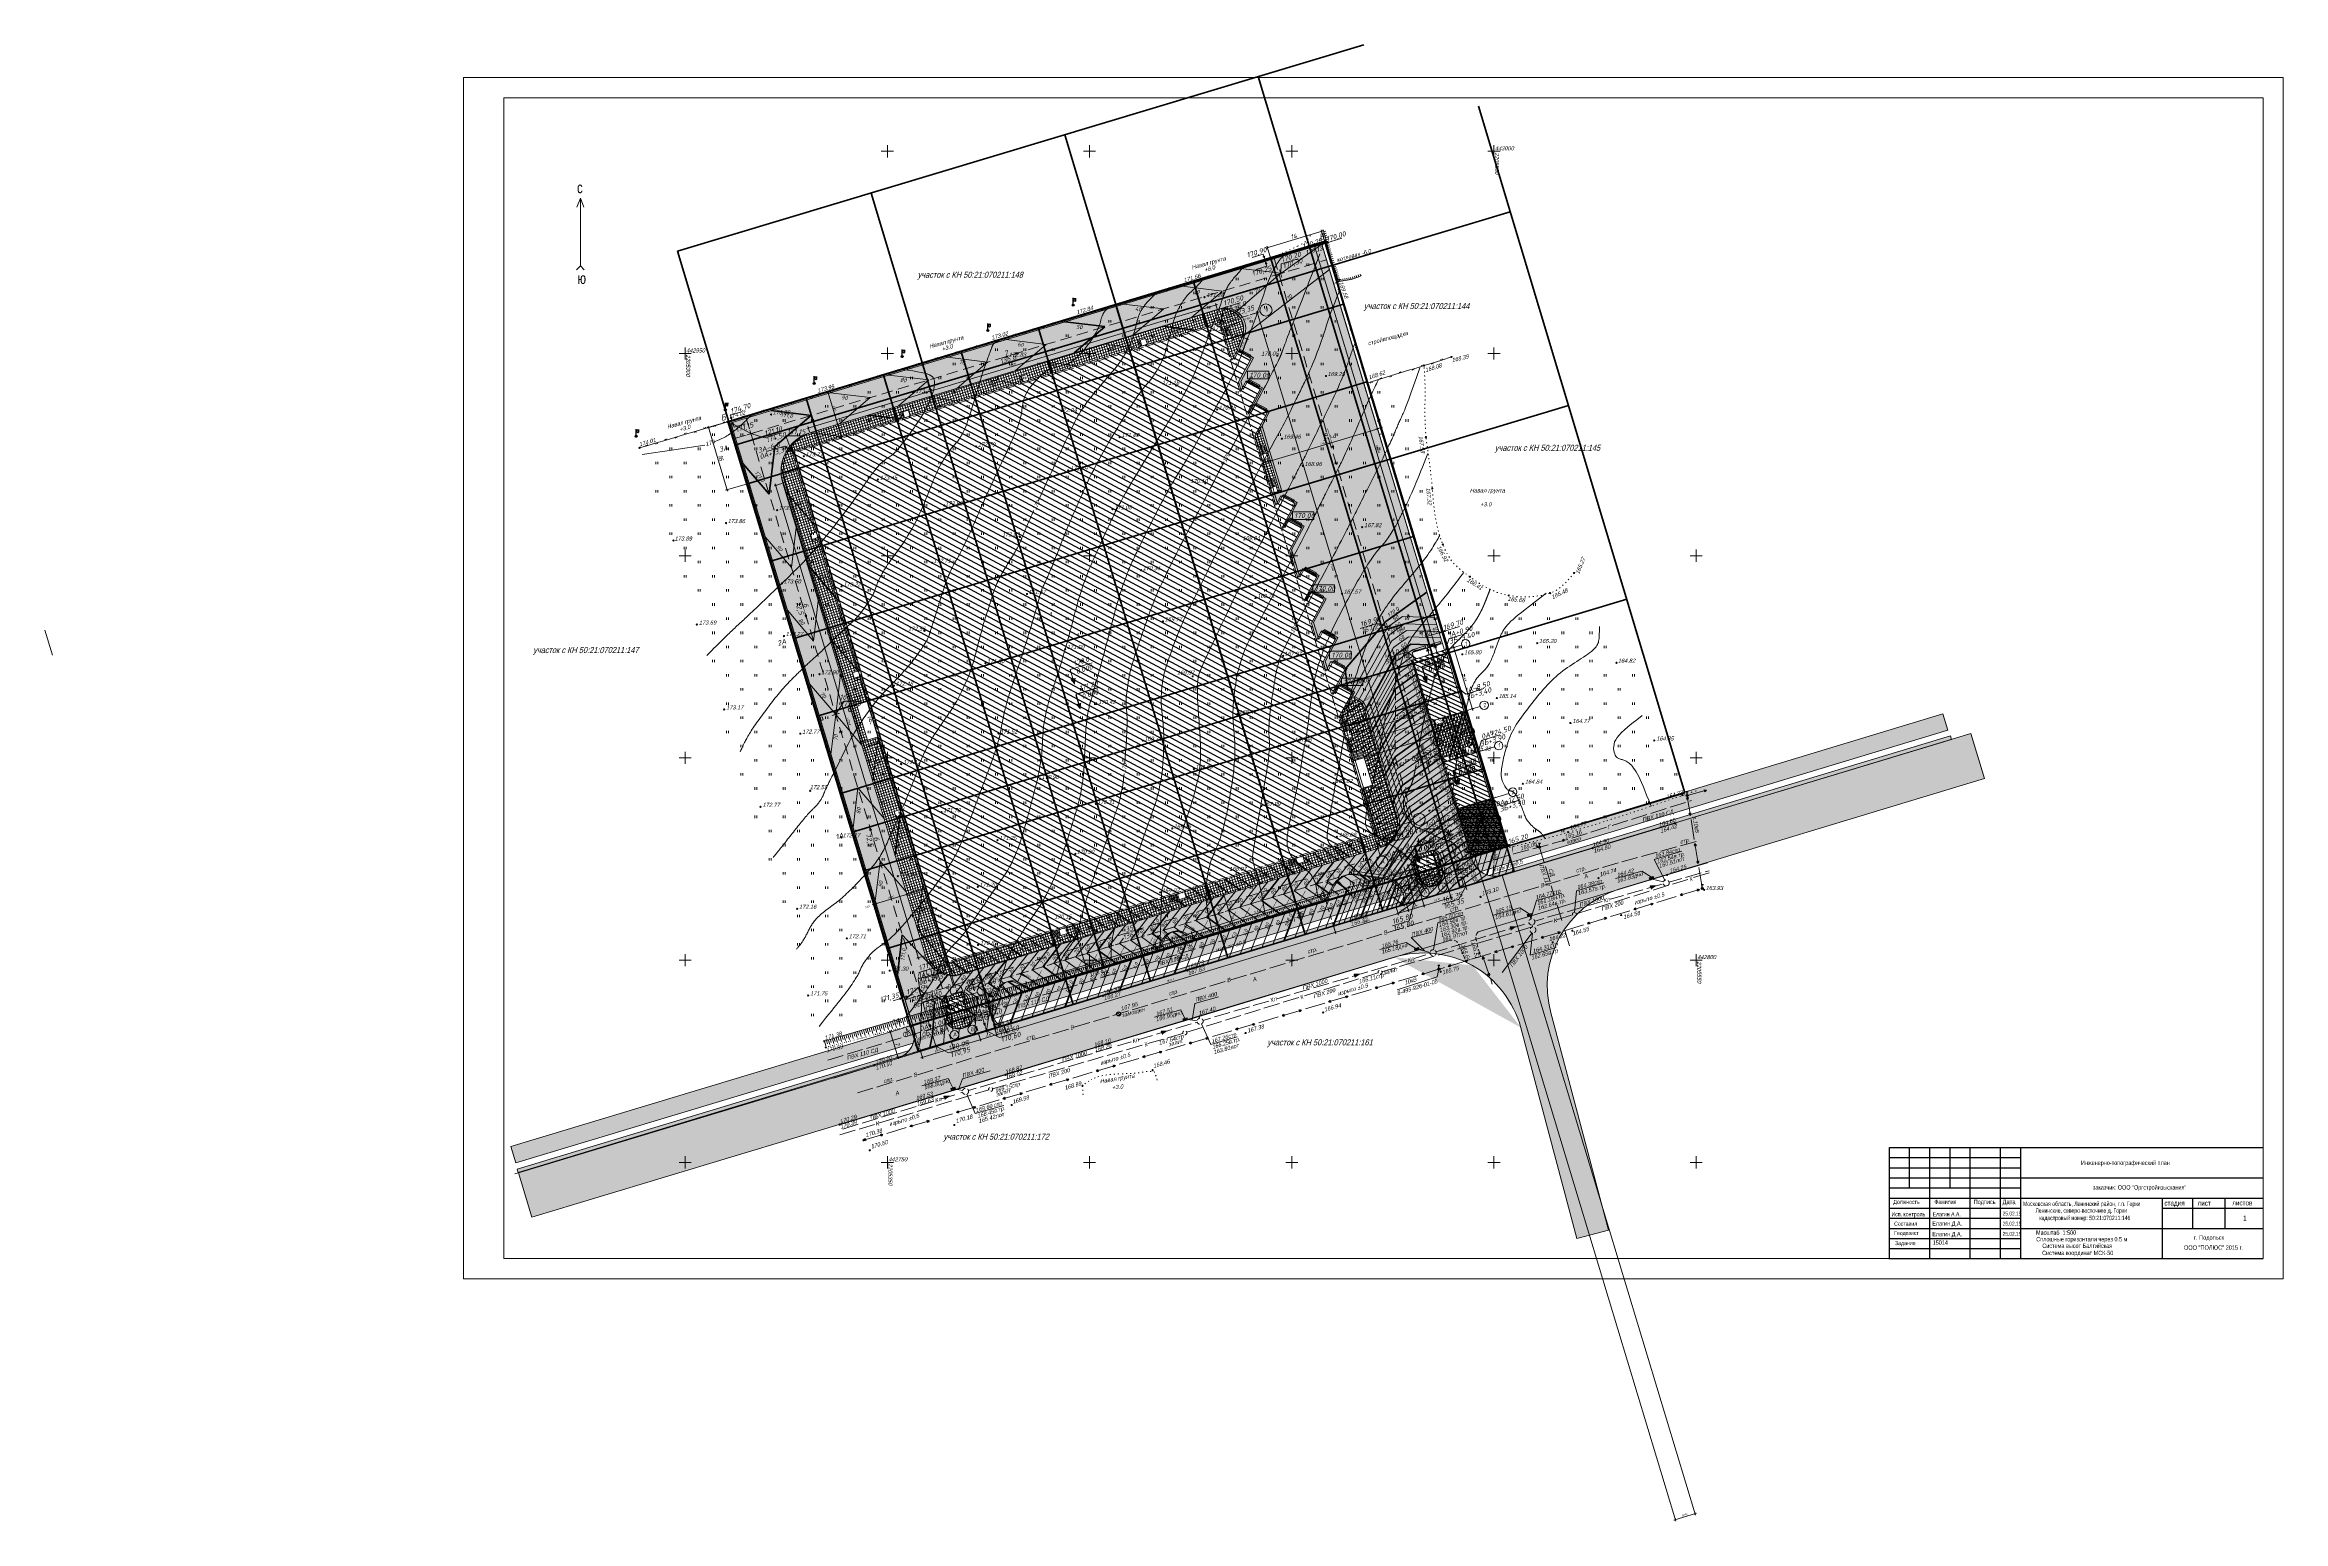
# Model space of a CAD drawing. Header units: millimetres. Extents: x -11347003 to 263213, y -3404021 to 236745.
# Drawn here: x -290310 to 263213, y -128339 to 236745 of the extents above; entities outside this region: 1.
import ezdxf

# ---------------------------------------------------------------- set-up
doc = ezdxf.new("R2010")
doc.units = ezdxf.units.MM
for name, pattern in [('20T1', [6, 4, -2]), ('ACAD_ISO03W100', [30, 12, -18]), ('ACAD_ISO04W100', [30, 24, -3, 0, -3]), ('ACAD_ISO05W100', [33, 24, -3, 0, -3, 0, -3]), ('CONTI', [0]), ('HIDDEN', [5, 3, -2]), ('JIS_02_0.7', [1.35, 0.75, -0.6])]:
    doc.linetypes.add(name, pattern=pattern)
doc.layers.get('0').update_dxf_attribs({"lineweight": 13})
for name, color, linetype, lineweight in [('1', 3, 'Continuous', 30), ('4', 16, 'Continuous', 30), ('4_Канализация', 16, 'Continuous', 30), ('5', 4, 'Continuous', 35), ('7', 1, 'Continuous', 35), ('DS_AR_wall', 7, 'Continuous', 13), ('Организация рельефа', 7, 'Continuous', 13), ('План зем.масс', 7, 'Continuous', 13), ('Разбивочный план', 7, 'Continuous', 13)]:
    doc.layers.add(name, color=color, linetype=linetype, lineweight=lineweight)
for name, color, linetype in [('21', 7, 'Continuous'), ('21_Колодцы', 7, 'Continuous'), ('22', 7, 'Continuous'), ('23', 7, 'Continuous'), ('23_Ограждения', 7, 'Continuous'), ('24', 7, 'Continuous'), ('24_Растительость', 7, 'Continuous'), ('25', 7, 'Continuous'), ('26', 32, 'Continuous'), ('38', 7, 'Continuous'), ('50', 1, 'Continuous'), ('51', 92, 'Continuous'), ('PI_OT0', 7, 'CONTI'), ('Дороги отмостка', 5, 'Continuous'), ('Озеленение проект', 5, 'Continuous'), ('РАМКА1', 7, 'Continuous'), ('СПОЗУ', 7, 'Continuous')]:
    doc.layers.add(name, color=color, linetype=linetype)
doc.styles.add('GOST 2.304', font='CS_Gost2304.shx')
doc.styles.add('SHRFT', font='TXT', dxfattribs={"width": 0.75})
doc.styles.get("Standard").update_dxf_attribs({"font": 'arial.ttf'})
doc.styles.add('ГОСТ 2.304', font='CS_Gost2304.shx')
doc.styles.add('обычный', font='romans.shx', dxfattribs={"width": 0.8, "oblique": 15})
doc.dimstyles.new('цеп200', dxfattribs={"dimscale": 200, "dimtxt": 2.5, "dimasz": 2.5, "dimexe": 2, "dimexo": 0, "dimgap": 1, "dimtad": 1, "dimdec": 0, "dimzin": 9, "dimtxsty": 'обычный', "dimblk": 'OBLIQUE', "dimcen": 5, "dimdle": 2, "dimclrd": 256, "dimclre": 256, "dimclrt": 256, "dimadec": 1, "dimazin": 2, "dimtfac": 1, "dimtdec": 0, "dimtmove": 2, "dimatfit": 3, "dimfxl": 2, "dimlwd": -1, "dimlwe": -1, "dimarcsym": 0})
pattern_1 = [(0, (0, 0), (0, 317.5), []), (135, (158.75, -158.75), (-635.0003, -635.0003), [449.013, -449.013]), (135, (238.1, -158.75), (-635.0003, -635.0003), [449.013, -449.013]), (135, (317.5, -158.75), (-635.0003, -635.0003), [449.013, -449.013])]

# ---------------------------------------------------------------- blocks, each defined once
blk = doc.blocks.new('Derevo_08')
at = {"ltscale": 100, "true_color": 0x456508, "transparency": 33554513}
h = blk.add_hatch(color=58, dxfattribs=at)
h.dxf.hatch_style = 1
edge = h.paths.add_edge_path()
edge.add_arc((0, 0), 0.5, 31.10141, 184.25584)
edge.add_line((0, 0), (0, 0))
edge.add_line((0, 0), (0, 0))
edge.add_arc((0, 0), 0.5, 201.23902, 309.91055)
edge.add_line((0, 0), (0, 0))
edge.add_line((0, 0), (0, 0))
edge.add_arc((0, 0), 0.5, 326.89374, 374.11823)
edge.add_line((0, 0), (0, 0))
edge.add_line((0, 0), (0, 0))
at = {"color": 83, "lineweight": 5}
blk.add_line((0, 0), (0, 0), dxfattribs=at)
blk.add_line((0, 0), (0, 0), dxfattribs=at)
blk.add_line((0, 0), (0, 0), dxfattribs=at)
blk.add_line((0, 0), (0, 0), dxfattribs=at)
blk.add_line((0, 0), (0, 0), dxfattribs=at)
blk.add_line((0, 0), (0, 0), dxfattribs=at)
at = {"color": 90, "lineweight": 5}
blk.add_line((0, 0), (0, 0), dxfattribs=at)
blk.add_line((0, 0), (0, 0), dxfattribs=at)
blk.add_line((0, 0), (0, 0), dxfattribs=at)
at = {"color": 90, "const_width": 0.0208}
blk.add_lwpolyline([(0, 0, 1), (0, 0, 1)], format="xyb", close=True, dxfattribs=at)
at = {"color": 83, "lineweight": 5}
for start, end in [(31.10141, 184.25584), (326.89374, 14.11823), (201.23902, 309.91055)]:
    blk.add_arc((0, 0), 0.5, start, end, dxfattribs=at)
blk = doc.blocks.new('_ArchTick')
at = {"color": 0, "linetype": 'ByBlock', "const_width": 0.15}
blk.add_lwpolyline([(-0.5, -0.5), (0.5, 0.5)], dxfattribs=at)
blk = doc.blocks.new('*D202')
at = {"ltscale": 100, "transparency": 16777216}
for p, q in [((0, -10709), (0, -12157)), ((131500, -10719), (131500, -12167)), ((-400, -11757), (131900, -11767))]:
    blk.add_line(p, q, dxfattribs=at)
at = {"layer": 'Defpoints', "color": 0, "lineweight": 13, "ltscale": 100, "transparency": 16777216}
for p in [(0, -10709), (131500, -10719), (131500, -11767)]:
    blk.add_point(p, dxfattribs=at)
at = {"ltscale": 100, "transparency": 16777216, "xscale": 500, "yscale": 500, "zscale": 500}
for p, rotation in [((0, -11757), 179.9957157332158), ((131500, -11767), 359.9957157332158)]:
    blk.add_blockref('_ArchTick', p, dxfattribs=dict(at, rotation=rotation))
at = {"lineweight": 18, "ltscale": 100, "transparency": 16777216, "insert": (65750, -11312), "char_height": 500, "attachment_point": 5, "rotation": 359.99572, "style": 'обычный'}
blk.add_mtext('131500', dxfattribs=at)
blk = doc.blocks.new('*D85')
at = {"ltscale": 100, "transparency": 16777216}
for p, q in [((54787, 31838), (49626, 30280)), ((49749, 31259), (50125, 30013)), ((54143, 32586), (54520, 31339))]:
    blk.add_line(p, q, dxfattribs=at)
at = {"layer": 'Defpoints', "color": 0, "ltscale": 100, "transparency": 16777216}
for p in [(49749, 31259), (50009, 30395), (54143, 32586)]:
    blk.add_point(p, dxfattribs=at)
at = {"ltscale": 100, "transparency": 16777216, "xscale": 500, "yscale": 500, "zscale": 500}
for p, rotation in [((50009, 30395), 196.7952340319214), ((54404, 31722), 16.7952340319214)]:
    blk.add_blockref('_ArchTick', p, dxfattribs=dict(at, rotation=rotation))
at = {"lineweight": 18, "ltscale": 100, "transparency": 16777216, "insert": (52077, 31490), "char_height": 500, "attachment_point": 5, "rotation": 16.79523, "style": 'обычный'}
blk.add_mtext('4590', dxfattribs=at)
blk = doc.blocks.new('*D86')
at = {"ltscale": 100, "transparency": 16777216}
for p, q in [((55162, 37590), (56312, 33782)), ((55277, 37207), (55660, 37322)), ((56196, 34165), (56579, 34281))]:
    blk.add_line(p, q, dxfattribs=at)
at = {"layer": 'Defpoints', "color": 0, "ltscale": 100, "transparency": 16777216}
for p in [(55277, 37207), (56196, 34165, -78), (56196, 34165)]:
    blk.add_point(p, dxfattribs=at)
at = {"ltscale": 100, "transparency": 16777216, "xscale": 500, "yscale": 500, "zscale": 500}
for p, rotation in [((55277, 37207), 106.8118614658677), ((56196, 34165), 286.8118614658677)]:
    blk.add_blockref('_ArchTick', p, dxfattribs=dict(at, rotation=rotation))
at = {"lineweight": 18, "ltscale": 100, "transparency": 16777216, "insert": (56168, 35816), "char_height": 500, "attachment_point": 5, "rotation": 286.81186, "style": 'обычный'}
blk.add_mtext('3180', dxfattribs=at)
blk = doc.blocks.new('*D26')
at = {"layer": 'Defpoints', "color": 0, "ltscale": 100, "transparency": 16777216}
for p in [(-97719, 150202), (-96587, 150544), (-95405, 142543)]:
    blk.add_point(p, dxfattribs=at)
at = {"layer": 'Разбивочный план', "ltscale": 100, "transparency": 16777216}
for p, q in [((-97719, 150202), (-96205, 150660)), ((-94158, 142502), (-96703, 150927)), ((-95405, 142543), (-93891, 143001))]:
    blk.add_line(p, q, dxfattribs=at)
at = {"layer": 'Разбивочный план', "ltscale": 100, "transparency": 16777216, "xscale": 500, "yscale": 500, "zscale": 500}
for p, rotation in [((-96587, 150544), 106.8118762837803), ((-94273, 142885), 286.8118762837803)]:
    blk.add_blockref('_ArchTick', p, dxfattribs=dict(at, rotation=rotation))
at = {"layer": 'Разбивочный план', "lineweight": 18, "ltscale": 100, "transparency": 16777216, "insert": (-95000, 146845), "char_height": 500, "attachment_point": 5, "rotation": 286.81188, "style": 'обычный'}
blk.add_mtext('8000', dxfattribs=at)
blk = doc.blocks.new('*D27')
at = {"layer": 'Defpoints', "color": 0, "ltscale": 100, "transparency": 16777216}
for p in [(39249, 141782), (39249, 141782), (12761, 133808)]:
    blk.add_point(p, dxfattribs=at)
at = {"layer": 'Разбивочный план', "ltscale": 100, "transparency": 16777216}
for p, q in [((12378, 133693), (39632, 141897)), ((39249, 141782), (39134, 142165)), ((12761, 133808), (12646, 134191))]:
    blk.add_line(p, q, dxfattribs=at)
at = {"layer": 'Разбивочный план', "ltscale": 100, "transparency": 16777216, "xscale": 500, "yscale": 500, "zscale": 500}
for p, rotation in [((39249, 141782), 16.75325502426108), ((12761, 133808), 196.7532550242611)]:
    blk.add_blockref('_ArchTick', p, dxfattribs=dict(at, rotation=rotation))
at = {"layer": 'Разбивочный план', "lineweight": 18, "ltscale": 100, "transparency": 16777216, "insert": (25876, 138226), "char_height": 500, "attachment_point": 5, "rotation": 16.75326, "style": 'обычный'}
blk.add_mtext('27660', dxfattribs=at)
blk = doc.blocks.new('*D28')
at = {"layer": 'Defpoints', "color": 0, "lineweight": 13, "ltscale": 100, "transparency": 16777216}
for p in [(53392, 65759), (53733, 64628), (39623, 60364)]:
    blk.add_point(p, dxfattribs=at)
at = {"layer": 'Разбивочный план', "ltscale": 100, "transparency": 16777216}
for p, q in [((38898, 61379), (53775, 65874)), ((39623, 60364), (39166, 61877)), ((53733, 64628), (53276, 66142))]:
    blk.add_line(p, q, dxfattribs=at)
at = {"layer": 'Разбивочный план', "ltscale": 100, "transparency": 16777216, "xscale": 500, "yscale": 500, "zscale": 500}
for p, rotation in [((39281, 61495), 196.8148000292838), ((53392, 65759), 16.81480002928383)]:
    blk.add_blockref('_ArchTick', p, dxfattribs=dict(at, rotation=rotation))
at = {"layer": 'Разбивочный план', "lineweight": 18, "ltscale": 100, "transparency": 16777216, "insert": (46206, 64057), "char_height": 500, "attachment_point": 5, "rotation": 16.8148, "style": 'обычный'}
blk.add_mtext('14740', dxfattribs=at)
blk = doc.blocks.new('*D29')
at = {"layer": 'Defpoints', "color": 0, "ltscale": 100, "transparency": 16777216}
for p in [(33209, 59660), (33550, 58530), (39623, 60364)]:
    blk.add_point(p, dxfattribs=at)
at = {"layer": 'Разбивочный план', "ltscale": 100, "transparency": 16777216}
for p, q in [((39664, 61610), (32826, 59544)), ((39623, 60364), (39166, 61877)), ((33550, 58530), (33093, 60043))]:
    blk.add_line(p, q, dxfattribs=at)
at = {"layer": 'Разбивочный план', "ltscale": 100, "transparency": 16777216, "xscale": 500, "yscale": 500, "zscale": 500}
for p, rotation in [((39281, 61495), 16.81187226128726), ((33209, 59660), 196.8118722612873)]:
    blk.add_blockref('_ArchTick', p, dxfattribs=dict(at, rotation=rotation))
at = {"layer": 'Разбивочный план', "lineweight": 18, "ltscale": 100, "transparency": 16777216, "insert": (36115, 61008), "char_height": 500, "attachment_point": 5, "rotation": 16.81187, "style": 'обычный'}
blk.add_mtext('6340', dxfattribs=at)
blk = doc.blocks.new('*D30')
at = {"layer": 'Defpoints', "color": 0, "ltscale": 100, "transparency": 16777216}
for p in [(994, 26407), (1295, 26499), (2151, 22578)]:
    blk.add_point(p, dxfattribs=at)
at = {"layer": 'Разбивочный план', "ltscale": 100, "transparency": 16777216}
for p, q in [((994, 26407), (1678, 26614)), ((2568, 22287), (1180, 26881)), ((2151, 22578), (2835, 22785))]:
    blk.add_line(p, q, dxfattribs=at)
at = {"layer": 'Разбивочный план', "ltscale": 100, "transparency": 16777216, "xscale": 500, "yscale": 500, "zscale": 500}
for p, rotation in [((1295, 26499), 106.8137556789487), ((2452, 22670), 286.8137556789487)]:
    blk.add_blockref('_ArchTick', p, dxfattribs=dict(at, rotation=rotation))
at = {"layer": 'Разбивочный план', "lineweight": 18, "ltscale": 100, "transparency": 16777216, "insert": (2305, 24714), "char_height": 500, "attachment_point": 5, "rotation": 286.81376, "style": 'обычный'}
blk.add_mtext('4000', dxfattribs=at)
blk = doc.blocks.new('*D31')
at = {"layer": 'Defpoints', "color": 0, "ltscale": 100, "transparency": 16777216}
for p in [(2151, 22578), (2452, 22670), (3389, 18481)]:
    blk.add_point(p, dxfattribs=at)
at = {"layer": 'Разбивочный план', "ltscale": 100, "transparency": 16777216}
for p, q in [((2151, 22578), (2835, 22785)), ((3806, 18189), (2337, 23052)), ((3389, 18481), (4073, 18688))]:
    blk.add_line(p, q, dxfattribs=at)
at = {"layer": 'Разбивочный план', "ltscale": 100, "transparency": 16777216, "xscale": 500, "yscale": 500, "zscale": 500}
for p, rotation in [((2452, 22670), 106.8136327364456), ((3690, 18572), 286.8136327364456)]:
    blk.add_blockref('_ArchTick', p, dxfattribs=dict(at, rotation=rotation))
at = {"layer": 'Разбивочный план', "lineweight": 18, "ltscale": 100, "transparency": 16777216, "insert": (3502, 20751), "char_height": 500, "attachment_point": 5, "rotation": 286.81363, "style": 'обычный'}
blk.add_mtext('4280', dxfattribs=at)
blk = doc.blocks.new('*D33')
at = {"layer": 'Defpoints', "color": 0, "lineweight": 13, "ltscale": 100, "transparency": 16777216}
for p in [(-35229, 15462), (-34928, 15553), (-34072, 11633)]:
    blk.add_point(p, dxfattribs=at)
at = {"layer": 'Разбивочный план', "ltscale": 100, "transparency": 16777216}
for p, q in [((-35229, 15462), (-34545, 15668)), ((-33655, 11341), (-35043, 15936)), ((-34072, 11633), (-33388, 11839))]:
    blk.add_line(p, q, dxfattribs=at)
at = {"layer": 'Разбивочный план', "ltscale": 100, "transparency": 16777216, "xscale": 500, "yscale": 500, "zscale": 500}
for p, rotation in [((-34928, 15553), 106.8137556789487), ((-33771, 11724), 286.8137556789487)]:
    blk.add_blockref('_ArchTick', p, dxfattribs=dict(at, rotation=rotation))
at = {"layer": 'Разбивочный план', "lineweight": 18, "ltscale": 100, "transparency": 16777216, "insert": (-33918, 13768), "char_height": 500, "attachment_point": 5, "rotation": 286.81376, "style": 'обычный'}
blk.add_mtext('4000', dxfattribs=at)
blk = doc.blocks.new('*D32')
at = {"layer": 'Defpoints', "color": 0, "lineweight": 13, "ltscale": 100, "transparency": 16777216}
for p in [(-34072, 11633), (-33771, 11724), (-32834, 7535)]:
    blk.add_point(p, dxfattribs=at)
at = {"layer": 'Разбивочный план', "ltscale": 100, "transparency": 16777216}
for p, q in [((-34072, 11633), (-33388, 11839)), ((-32417, 7244), (-33886, 12107)), ((-32834, 7535), (-32150, 7742))]:
    blk.add_line(p, q, dxfattribs=at)
at = {"layer": 'Разбивочный план', "ltscale": 100, "transparency": 16777216, "xscale": 500, "yscale": 500, "zscale": 500}
for p, rotation in [((-33771, 11724), 106.8136327364456), ((-32533, 7627), 286.8136327364456)]:
    blk.add_blockref('_ArchTick', p, dxfattribs=dict(at, rotation=rotation))
at = {"layer": 'Разбивочный план', "lineweight": 18, "ltscale": 100, "transparency": 16777216, "insert": (-32721, 9805), "char_height": 500, "attachment_point": 5, "rotation": 286.81363, "style": 'обычный'}
blk.add_mtext('4280', dxfattribs=at)
blk = doc.blocks.new('*D34')
at = {"layer": 'Defpoints', "color": 0, "ltscale": 100, "transparency": 16777216}
for p in [(-49949, 4699), (-47146, 3195), (-46005, 5323)]:
    blk.add_point(p, dxfattribs=at)
at = {"layer": 'Разбивочный план', "ltscale": 100, "transparency": 16777216}
for p, q in [((-49855, 4875), (-48619, 7179)), ((-49161, 7015), (-45653, 5134)), ((-47051, 3372), (-45816, 5675))]:
    blk.add_line(p, q, dxfattribs=at)
at = {"layer": 'Разбивочный план', "ltscale": 100, "transparency": 16777216, "xscale": 500, "yscale": 500, "zscale": 500}
for p, rotation in [((-48808, 6826), 151.7963502383713), ((-46005, 5323), 331.7963502383714)]:
    blk.add_blockref('_ArchTick', p, dxfattribs=dict(at, rotation=rotation))
at = {"layer": 'Разбивочный план', "lineweight": 18, "ltscale": 100, "transparency": 16777216, "insert": (-47194, 6471), "char_height": 500, "attachment_point": 5, "rotation": 331.79635, "style": 'обычный'}
blk.add_mtext('3180', dxfattribs=at)
blk = doc.blocks.new('*D35')
at = {"layer": 'Defpoints', "color": 0, "ltscale": 100, "transparency": 16777216}
for p in [(-15738, 14383), (-15272, 12843), (-47146, 3195)]:
    blk.add_point(p, dxfattribs=at)
at = {"layer": 'Разбивочный план', "ltscale": 100, "transparency": 16777216}
for p, q in [((-47995, 4619), (-15355, 14499)), ((-15329, 13035), (-15853, 14766)), ((-47204, 3387), (-47728, 5118))]:
    blk.add_line(p, q, dxfattribs=at)
at = {"layer": 'Разбивочный план', "ltscale": 100, "transparency": 16777216, "xscale": 500, "yscale": 500, "zscale": 500}
for p, rotation in [((-15738, 14383), 16.84002558224689), ((-47612, 4735), 196.8400255822469)]:
    blk.add_blockref('_ArchTick', p, dxfattribs=dict(at, rotation=rotation))
at = {"layer": 'Разбивочный план', "lineweight": 18, "ltscale": 100, "transparency": 16777216, "insert": (-31805, 9990), "char_height": 500, "attachment_point": 5, "rotation": 16.84003, "style": 'обычный'}
blk.add_mtext('33300', dxfattribs=at)
blk = doc.blocks.new('*D36')
at = {"layer": 'Defpoints', "color": 0, "ltscale": 100, "transparency": 16777216}
for p in [(-15272, 12843), (-14878, 16241), (-13770, 15647)]:
    blk.add_point(p, dxfattribs=at)
at = {"layer": 'Разбивочный план', "ltscale": 100, "transparency": 16777216}
for p, q in [((-15448, 12938), (-16733, 13626)), ((-16569, 13084), (-14690, 16593)), ((-13946, 15741), (-15231, 16430))]:
    blk.add_line(p, q, dxfattribs=at)
at = {"layer": 'Разбивочный план', "ltscale": 100, "transparency": 16777216, "xscale": 500, "yscale": 500, "zscale": 500}
for p, rotation in [((-14878, 16241), 61.82740232918943), ((-16380, 13437), 241.8274023291894)]:
    blk.add_blockref('_ArchTick', p, dxfattribs=dict(at, rotation=rotation))
at = {"layer": 'Разбивочный план', "lineweight": 18, "ltscale": 100, "transparency": 16777216, "insert": (-16026, 15051), "char_height": 500, "attachment_point": 5, "rotation": 61.8274, "style": 'обычный'}
blk.add_mtext('3180', dxfattribs=at)
blk = doc.blocks.new('*D37')
at = {"layer": 'Defpoints', "color": 0, "ltscale": 100, "transparency": 16777216}
for p in [(-9030, 17079), (-5368, 17178), (-6227, 15576)]:
    blk.add_point(p, dxfattribs=at)
at = {"layer": 'Разбивочный план', "ltscale": 100, "transparency": 16777216}
for p, q in [((-8936, 17255), (-7982, 19034)), ((-8524, 18870), (-5015, 16989)), ((-6133, 15752), (-5179, 17531))]:
    blk.add_line(p, q, dxfattribs=at)
at = {"layer": 'Разбивочный план', "ltscale": 100, "transparency": 16777216, "xscale": 500, "yscale": 500, "zscale": 500}
for p, rotation in [((-8171, 18681), 151.7963502383713), ((-5368, 17178), 331.7963502383712)]:
    blk.add_blockref('_ArchTick', p, dxfattribs=dict(at, rotation=rotation))
at = {"layer": 'Разбивочный план', "lineweight": 18, "ltscale": 100, "transparency": 16777216, "insert": (-6557, 18326), "char_height": 500, "attachment_point": 5, "rotation": 331.79635, "style": 'обычный'}
blk.add_mtext('3180', dxfattribs=at)
blk = doc.blocks.new('*D38')
at = {"layer": 'Defpoints', "color": 0, "ltscale": 100, "transparency": 16777216}
for p in [(26387, 25430), (-6693, 17116), (-6227, 15576)]:
    blk.add_point(p, dxfattribs=at)
at = {"layer": 'Разбивочный план', "ltscale": 100, "transparency": 16777216}
for p, q in [((26304, 27085), (-7075, 17000)), ((26329, 25621), (25806, 27353)), ((-6285, 15767), (-6808, 17499))]:
    blk.add_line(p, q, dxfattribs=at)
at = {"layer": 'Разбивочный план', "ltscale": 100, "transparency": 16777216, "xscale": 500, "yscale": 500, "zscale": 500}
for p, rotation in [((25921, 26970), 16.81187689085095), ((-6693, 17116), 196.811876890851)]:
    blk.add_blockref('_ArchTick', p, dxfattribs=dict(at, rotation=rotation))
at = {"layer": 'Разбивочный план', "lineweight": 18, "ltscale": 100, "transparency": 16777216, "insert": (9484, 22473), "char_height": 500, "attachment_point": 5, "rotation": 16.81188, "style": 'обычный'}
blk.add_mtext('34070', dxfattribs=at)
blk = doc.blocks.new('*D39')
at = {"layer": 'Defpoints', "color": 0, "ltscale": 100, "transparency": 16777216}
for p in [(26840, 29502), (28182, 28783), (26386, 25430)]:
    blk.add_point(p, dxfattribs=at)
at = {"layer": 'Разбивочный план', "ltscale": 100, "transparency": 16777216}
for p, q in [((24855, 25797), (27029, 29855)), ((28182, 28783), (26488, 29691)), ((26386, 25430), (24691, 26338))]:
    blk.add_line(p, q, dxfattribs=at)
at = {"layer": 'Разбивочный план', "ltscale": 100, "transparency": 16777216, "xscale": 500, "yscale": 500, "zscale": 500}
for p, rotation in [((26840, 29502), 61.82074656073967), ((25044, 26150), 241.8207465607397)]:
    blk.add_blockref('_ArchTick', p, dxfattribs=dict(at, rotation=rotation))
at = {"layer": 'Разбивочный план', "lineweight": 15, "ltscale": 100, "transparency": 16777216, "insert": (25545, 28038), "char_height": 500, "attachment_point": 5, "rotation": 61.82075, "style": 'обычный'}
blk.add_mtext('3800', dxfattribs=at)
blk = doc.blocks.new('*D40')
at = {"layer": 'Defpoints', "color": 0, "ltscale": 100, "transparency": 16777216}
for p in [(-6693, 17116), (-15272, 12843), (-6227, 15576)]:
    blk.add_point(p, dxfattribs=at)
at = {"layer": 'Разбивочный план', "ltscale": 100, "transparency": 16777216}
for p, q in [((-16120, 14267), (-6310, 17231)), ((-6285, 15767), (-6808, 17499)), ((-15329, 13035), (-15852, 14766))]:
    blk.add_line(p, q, dxfattribs=at)
at = {"layer": 'Разбивочный план', "ltscale": 100, "transparency": 16777216, "xscale": 500, "yscale": 500, "zscale": 500}
for p, rotation in [((-6693, 17116), 16.81187628377974), ((-15737, 14383), 196.8118762837797)]:
    blk.add_blockref('_ArchTick', p, dxfattribs=dict(at, rotation=rotation))
at = {"layer": 'Разбивочный план', "lineweight": 18, "ltscale": 100, "transparency": 16777216, "insert": (-11345, 16180), "char_height": 500, "attachment_point": 5, "rotation": 16.81188, "style": 'обычный'}
blk.add_mtext('9450', dxfattribs=at)
blk = doc.blocks.new('*D41')
at = {"layer": 'Defpoints', "color": 0, "ltscale": 100, "transparency": 16777216}
for p in [(-13028, 16594), (-10684, 13995)]:
    blk.add_point(p, dxfattribs=at)
at = {"layer": 'Разбивочный план', "ltscale": 100, "transparency": 16777216}
blk.add_line((-10417, 13697), (-12693, 16223), dxfattribs=at)
blk.add_solid([(-12631, 16279), (-12755, 16167), (-13028, 16594)], dxfattribs=at)
at = {"layer": 'Разбивочный план', "lineweight": 15, "ltscale": 100, "transparency": 16777216, "insert": (-13880, 17540), "char_height": 500, "attachment_point": 5, "rotation": 312.02889, "style": 'обычный'}
blk.add_mtext('R3500', dxfattribs=at)
blk = doc.blocks.new('*D42')
at = {"layer": 'Defpoints', "color": 0, "ltscale": 100, "transparency": 16777216}
for p in [(-53703, 4414), (-51603, 1614)]:
    blk.add_point(p, dxfattribs=at)
at = {"layer": 'Разбивочный план', "ltscale": 100, "transparency": 16777216}
blk.add_line((-51363, 1294), (-53403, 4014), dxfattribs=at)
blk.add_solid([(-53336, 4064), (-53470, 3964), (-53703, 4414)], dxfattribs=at)
at = {"layer": 'Разбивочный план', "lineweight": 15, "ltscale": 100, "transparency": 16777216, "insert": (-54535, 5524), "char_height": 500, "attachment_point": 5, "rotation": 306.86879, "style": 'обычный'}
blk.add_mtext('R3500', dxfattribs=at)
blk = doc.blocks.new('*D43')
at = {"layer": 'Defpoints', "color": 0, "ltscale": 100, "transparency": 16777216}
for p in [(-55825, 1141), (-55578, 3742), (-54689, 3267)]:
    blk.add_point(p, dxfattribs=at)
at = {"layer": 'Разбивочный план', "ltscale": 100, "transparency": 16777216}
for p, q in [((-56002, 1236), (-57067, 1806)), ((-56903, 1264), (-55389, 4095)), ((-54865, 3361), (-55930, 3931))]:
    blk.add_line(p, q, dxfattribs=at)
at = {"layer": 'Разбивочный план', "ltscale": 100, "transparency": 16777216, "xscale": 500, "yscale": 500, "zscale": 500}
for p, rotation in [((-56714, 1617), 241.8583941161672), ((-55578, 3742), 61.8583941161672)]:
    blk.add_blockref('_ArchTick', p, dxfattribs=dict(at, rotation=rotation))
at = {"layer": 'Разбивочный план', "lineweight": 18, "ltscale": 100, "transparency": 16777216, "insert": (-56543, 2892), "char_height": 500, "attachment_point": 5, "rotation": 61.85839, "style": 'обычный'}
blk.add_mtext('2410', dxfattribs=at)
blk = doc.blocks.new('*D44')
at = {"layer": 'Defpoints', "color": 0, "ltscale": 100, "transparency": 16777216}
for p in [(33310, 31538), (40725, 30508), (40846, 31379)]:
    blk.add_point(p, dxfattribs=at)
at = {"layer": 'Разбивочный план', "ltscale": 100, "transparency": 16777216}
for p, q in [((33035, 32465), (41243, 31324)), ((33310, 31538), (33486, 32806)), ((40725, 30508), (40901, 31776))]:
    blk.add_line(p, q, dxfattribs=at)
at = {"layer": 'Разбивочный план', "ltscale": 100, "transparency": 16777216, "xscale": 500, "yscale": 500, "zscale": 500}
for p, rotation in [((33431, 32409), 172.0918356134482), ((40846, 31379), 352.0918356134482)]:
    blk.add_blockref('_ArchTick', p, dxfattribs=dict(at, rotation=rotation))
at = {"layer": 'Разбивочный план', "lineweight": 15, "ltscale": 100, "transparency": 16777216, "insert": (37200, 32340), "char_height": 500, "attachment_point": 5, "rotation": 352.09184, "style": 'обычный'}
blk.add_mtext('7490', dxfattribs=at)
blk = doc.blocks.new('*D45')
at = {"layer": 'Defpoints', "color": 0, "ltscale": 100, "transparency": 16777216}
for p in [(29237, 30179), (32752, 26429)]:
    blk.add_point(p, dxfattribs=at)
at = {"layer": 'Разбивочный план', "ltscale": 100, "transparency": 16777216}
blk.add_line((33025, 26137), (29578, 29814), dxfattribs=at)
blk.add_solid([(29639, 29871), (29518, 29757), (29237, 30179)], dxfattribs=at)
at = {"layer": 'Разбивочный план', "lineweight": 15, "ltscale": 100, "transparency": 16777216, "insert": (28189, 31296), "char_height": 500, "attachment_point": 5, "rotation": 313.14679, "style": 'обычный'}
blk.add_mtext('R5140', dxfattribs=at)
blk = doc.blocks.new('*D46')
at = {"layer": 'Defpoints', "color": 0, "ltscale": 100, "transparency": 16777216}
for p in [(43348, 29507), (39825, 24214)]:
    blk.add_point(p, dxfattribs=at)
at = {"layer": 'Разбивочный план', "ltscale": 100, "transparency": 16777216}
for p, q in [((43071, 29091), (41549, 26805)), ((39603, 23881), (40286, 24907))]:
    blk.add_line(p, q, dxfattribs=at)
blk.add_solid([(43002, 29137), (43140, 29045), (43348, 29507)], dxfattribs=at)
at = {"layer": 'Разбивочный план', "lineweight": 15, "ltscale": 100, "transparency": 16777216, "insert": (40918, 25856), "char_height": 500, "attachment_point": 5, "rotation": 56.35621, "style": 'обычный'}
blk.add_mtext('R6360', dxfattribs=at)
blk = doc.blocks.new('*D47')
at = {"layer": 'Defpoints', "color": 0, "ltscale": 100, "transparency": 16777216}
for p in [(43142, 25989), (45179, 24359)]:
    blk.add_point(p, dxfattribs=at)
at = {"layer": 'Разбивочный план', "ltscale": 100, "transparency": 16777216}
for p, q in [((43142, 25989), (45179, 24359)), ((45570, 24046), (45960, 23734))]:
    blk.add_line(p, q, dxfattribs=at)
blk.add_solid([(45622, 24111), (45518, 23981), (45179, 24359)], dxfattribs=at)
at = {"layer": 'Разбивочный план', "lineweight": 15, "ltscale": 100, "transparency": 16777216, "insert": (43142, 25989), "char_height": 500, "attachment_point": 5, "rotation": 321.32777, "style": 'обычный'}
blk.add_mtext('R2610', dxfattribs=at)
blk = doc.blocks.new('*D48')
at = {"layer": 'Defpoints', "color": 0, "ltscale": 100, "transparency": 16777216}
for p in [(43863, 23481), (28388, 18806), (44330, 21935)]:
    blk.add_point(p, dxfattribs=at)
at = {"layer": 'Разбивочный план', "ltscale": 100, "transparency": 16777216}
for p, q in [((43863, 23481), (44446, 21552)), ((28388, 18806), (28971, 16877)), ((28472, 17144), (44713, 22051))]:
    blk.add_line(p, q, dxfattribs=at)
at = {"layer": 'Разбивочный план', "ltscale": 100, "transparency": 16777216, "xscale": 500, "yscale": 500, "zscale": 500}
for p, rotation in [((44330, 21935), 16.81185611257632), ((28855, 17260), 196.8118561125763)]:
    blk.add_blockref('_ArchTick', p, dxfattribs=dict(at, rotation=rotation))
at = {"layer": 'Разбивочный план', "lineweight": 15, "ltscale": 100, "transparency": 16777216, "insert": (36462, 20028), "char_height": 500, "attachment_point": 5, "rotation": 16.81186, "style": 'обычный'}
blk.add_mtext('16170', dxfattribs=at)
blk = doc.blocks.new('*D49')
at = {"layer": 'Defpoints', "color": 0, "ltscale": 100, "transparency": 16777216}
for p in [(43863, 23481), (46392, 24245), (46859, 22700)]:
    blk.add_point(p, dxfattribs=at)
at = {"layer": 'Разбивочный план', "ltscale": 100, "transparency": 16777216}
for p, q in [((43863, 23481), (44446, 21552)), ((43947, 21820), (47242, 22815)), ((46392, 24245), (46975, 22317))]:
    blk.add_line(p, q, dxfattribs=at)
at = {"layer": 'Разбивочный план', "ltscale": 100, "transparency": 16777216, "xscale": 500, "yscale": 500, "zscale": 500}
for p, rotation in [((44330, 21935), 196.811855021307), ((46859, 22700), 16.81185502130705)]:
    blk.add_blockref('_ArchTick', p, dxfattribs=dict(at, rotation=rotation))
at = {"layer": 'Разбивочный план', "lineweight": 15, "ltscale": 100, "transparency": 16777216, "insert": (45464, 22748), "char_height": 500, "attachment_point": 5, "rotation": 16.81186, "style": 'обычный'}
blk.add_mtext('2640', dxfattribs=at)
blk = doc.blocks.new('*D50')
at = {"layer": 'Defpoints', "color": 0, "ltscale": 100, "transparency": 16777216}
for p in [(-55404, -6512), (-54937, -8057), (-53013, -5789)]:
    blk.add_point(p, dxfattribs=at)
at = {"layer": 'Разбивочный план', "ltscale": 100, "transparency": 16777216}
for p, q in [((-55346, -6703), (-54821, -8440)), ((-52163, -7219), (-55320, -8173)), ((-52955, -5981), (-52430, -7718))]:
    blk.add_line(p, q, dxfattribs=at)
at = {"layer": 'Разбивочный план', "ltscale": 100, "transparency": 16777216, "xscale": 500, "yscale": 500, "zscale": 500}
for p, rotation in [((-54937, -8057), 196.8118550277024), ((-52546, -7335), 16.81185502770246)]:
    blk.add_blockref('_ArchTick', p, dxfattribs=dict(at, rotation=rotation))
at = {"layer": 'Разбивочный план', "lineweight": 18, "ltscale": 100, "transparency": 16777216, "insert": (-53871, -7265), "char_height": 500, "attachment_point": 5, "rotation": 16.81186, "style": 'обычный'}
blk.add_mtext('2500', dxfattribs=at)
blk = doc.blocks.new('*D51')
at = {"layer": 'Defpoints', "color": 0, "ltscale": 100, "transparency": 16777216}
for p in [(28388, 18806), (28855, 17260), (-53013, -5789)]:
    blk.add_point(p, dxfattribs=at)
at = {"layer": 'Разбивочный план', "ltscale": 100, "transparency": 16777216}
for p, q in [((-52929, -7451), (29238, 17375)), ((28446, 18614), (28971, 16877)), ((-52955, -5981), (-52430, -7718))]:
    blk.add_line(p, q, dxfattribs=at)
at = {"layer": 'Разбивочный план', "ltscale": 100, "transparency": 16777216, "xscale": 500, "yscale": 500, "zscale": 500}
for p, rotation in [((28855, 17260), 16.81185523394364), ((-52546, -7335), 196.8118552339436)]:
    blk.add_blockref('_ArchTick', p, dxfattribs=dict(at, rotation=rotation))
at = {"layer": 'Разбивочный план', "lineweight": 18, "ltscale": 100, "transparency": 16777216, "insert": (-11976, 5393), "char_height": 500, "attachment_point": 5, "rotation": 16.81186, "style": 'обычный'}
blk.add_mtext('85040', dxfattribs=at)
blk = doc.blocks.new('*D52')
at = {"layer": 'Defpoints', "color": 0, "ltscale": 100, "transparency": 16777216}
for p in [(-53736, -3396), (-54675, -5713)]:
    blk.add_point(p, dxfattribs=at)
at = {"layer": 'Разбивочный план', "ltscale": 100, "transparency": 16777216}
blk.add_line((-53586, -3025), (-54487, -5250), dxfattribs=at)
blk.add_solid([(-54564, -5219), (-54410, -5281), (-54675, -5713)], dxfattribs=at)
at = {"layer": 'Разбивочный план', "lineweight": 15, "ltscale": 100, "transparency": 16777216, "insert": (-52636, -682), "char_height": 500, "attachment_point": 5, "rotation": 67.94907, "style": 'обычный'}
blk.add_mtext('R2500', dxfattribs=at)
blk = doc.blocks.new('*D53')
at = {"layer": 'Defpoints', "color": 0, "ltscale": 100, "transparency": 16777216}
for p in [(-59465, -7505), (-58933, -9265), (-55468, -6297)]:
    blk.add_point(p, dxfattribs=at)
at = {"layer": 'Разбивочный план', "ltscale": 100, "transparency": 16777216}
for p, q in [((-59407, -7696), (-58817, -9648)), ((-54554, -7942), (-59316, -9381)), ((-55411, -6489), (-54821, -8440))]:
    blk.add_line(p, q, dxfattribs=at)
at = {"layer": 'Разбивочный план', "ltscale": 100, "transparency": 16777216, "xscale": 500, "yscale": 500, "zscale": 500}
for p, rotation in [((-58933, -9265), 196.8118550224996), ((-54937, -8057), 16.81185502249966)]:
    blk.add_blockref('_ArchTick', p, dxfattribs=dict(at, rotation=rotation))
at = {"layer": 'Разбивочный план', "lineweight": 18, "ltscale": 100, "transparency": 16777216, "insert": (-57065, -8230), "char_height": 500, "attachment_point": 5, "rotation": 16.81186, "style": 'обычный'}
blk.add_mtext('4170', dxfattribs=at)
blk = doc.blocks.new('*D54')
at = {"layer": 'Defpoints', "color": 0, "ltscale": 100, "transparency": 16777216}
for p in [(-66165, -9530), (-59465, -7506), (-65634, -11290)]:
    blk.add_point(p, dxfattribs=at)
at = {"layer": 'Разбивочный план', "ltscale": 100, "transparency": 16777216}
for p, q in [((-66165, -9530), (-65518, -11672)), ((-58550, -9149), (-66017, -11405)), ((-59465, -7506), (-58817, -9648))]:
    blk.add_line(p, q, dxfattribs=at)
at = {"layer": 'Разбивочный план', "ltscale": 100, "transparency": 16777216, "xscale": 500, "yscale": 500, "zscale": 500}
for p, rotation in [((-65634, -11290), 196.8118550227693), ((-58933, -9265), 16.81185502276929)]:
    blk.add_blockref('_ArchTick', p, dxfattribs=dict(at, rotation=rotation))
at = {"layer": 'Разбивочный план', "lineweight": 15, "ltscale": 100, "transparency": 16777216, "insert": (-62414, -9846), "char_height": 500, "attachment_point": 5, "rotation": 16.81186, "style": 'обычный'}
blk.add_mtext('7000', dxfattribs=at)
blk = doc.blocks.new('*D55')
at = {"layer": 'Defpoints', "color": 0, "ltscale": 100, "transparency": 16777216}
for p in [(-66165, -9531), (-73826, -11845), (-73295, -13603)]:
    blk.add_point(p, dxfattribs=at)
at = {"layer": 'Разбивочный план', "ltscale": 100, "transparency": 16777216}
for p, q in [((-66107, -9722), (-65519, -11671)), ((-73768, -12037), (-73179, -13986)), ((-65251, -11173), (-73678, -13719))]:
    blk.add_line(p, q, dxfattribs=at)
at = {"layer": 'Разбивочный план', "ltscale": 100, "transparency": 16777216, "xscale": 500, "yscale": 500, "zscale": 500}
for p, rotation in [((-65634, -11288), 16.81185502086545), ((-73295, -13603), 196.8118550208654)]:
    blk.add_blockref('_ArchTick', p, dxfattribs=dict(at, rotation=rotation))
at = {"layer": 'Разбивочный план', "lineweight": 18, "ltscale": 100, "transparency": 16777216, "insert": (-69595, -12015), "char_height": 500, "attachment_point": 5, "rotation": 16.81186, "style": 'обычный'}
blk.add_mtext('8000', dxfattribs=at)
blk = doc.blocks.new('*D57')
at = {"layer": 'Defpoints', "color": 0, "ltscale": 100, "transparency": 16777216}
for p in [(-62851, -511), (-61717, -57), (-61685, -161)]:
    blk.add_point(p, dxfattribs=at)
at = {"layer": 'Разбивочный план', "ltscale": 100, "transparency": 16777216}
for p, q in [((-63266, -523), (-61334, 58)), ((-61685, -161), (-61832, 326)), ((-62851, -511), (-62998, -25))]:
    blk.add_line(p, q, dxfattribs=at)
at = {"layer": 'Разбивочный план', "ltscale": 100, "transparency": 16777216, "xscale": 500, "yscale": 500, "zscale": 500}
for p, rotation in [((-61717, -57), 16.72875875289766), ((-62883, -408), 196.7287587528977)]:
    blk.add_blockref('_ArchTick', p, dxfattribs=dict(at, rotation=rotation))
at = {"layer": 'Разбивочный план', "lineweight": 15, "ltscale": 100, "transparency": 16777216, "insert": (-62573, 677), "char_height": 500, "attachment_point": 5, "rotation": 16.72876, "style": 'обычный'}
blk.add_mtext('1220', dxfattribs=at)
blk = doc.blocks.new('*D58')
at = {"layer": 'Defpoints', "color": 0, "ltscale": 100, "transparency": 16777216}
for p in [(-68188, -2837), (-68188, -2837), (-67039, -2490)]:
    blk.add_point(p, dxfattribs=at)
at = {"layer": 'Разбивочный план', "ltscale": 100, "transparency": 16777216}
for p, q in [((-66656, -2374), (-68571, -2953)), ((-68188, -2837), (-68072, -3220)), ((-67039, -2490), (-66923, -2873))]:
    blk.add_line(p, q, dxfattribs=at)
at = {"layer": 'Разбивочный план', "ltscale": 100, "transparency": 16777216, "xscale": 500, "yscale": 500, "zscale": 500}
for p, rotation in [((-68188, -2837), 196.8118762837802), ((-67039, -2490), 16.81187628378024)]:
    blk.add_blockref('_ArchTick', p, dxfattribs=dict(at, rotation=rotation))
at = {"layer": 'Разбивочный план', "lineweight": 15, "ltscale": 100, "transparency": 16777216, "insert": (-67194, -4051), "char_height": 500, "attachment_point": 5, "rotation": 16.81188, "style": 'обычный'}
blk.add_mtext('1200', dxfattribs=at)
blk = doc.blocks.new('*D59')
at = {"layer": 'Defpoints', "color": 0, "ltscale": 100, "transparency": 16777216}
for p in [(-67261, 1391), (-67261, 1391), (-66916, 249)]:
    blk.add_point(p, dxfattribs=at)
at = {"layer": 'Разбивочный план', "ltscale": 100, "transparency": 16777216}
for p, q in [((-66800, -134), (-67376, 1774)), ((-67261, 1391), (-66878, 1506)), ((-66916, 249), (-66533, 364))]:
    blk.add_line(p, q, dxfattribs=at)
at = {"layer": 'Разбивочный план', "ltscale": 100, "transparency": 16777216, "xscale": 500, "yscale": 500, "zscale": 500}
for p, rotation in [((-67261, 1391), 106.8118762837804), ((-66916, 249), 286.8118762837805)]:
    blk.add_blockref('_ArchTick', p, dxfattribs=dict(at, rotation=rotation))
at = {"layer": 'Разбивочный план', "lineweight": 15, "ltscale": 100, "transparency": 16777216, "insert": (-66179, 1094), "char_height": 500, "attachment_point": 5, "rotation": 286.81188, "style": 'обычный'}
blk.add_mtext('1190', dxfattribs=at)
blk = doc.blocks.new('*D62')
at = {"layer": 'Defpoints', "color": 0, "ltscale": 100, "transparency": 16777216}
for p in [(-328, 171270), (-101486, 141944), (-101143, 140810)]:
    blk.add_point(p, dxfattribs=at)
at = {"layer": 'Разбивочный план', "ltscale": 100, "transparency": 16777216}
for p, q in [((-288, 172520), (-101869, 141828)), ((-386, 171462), (-787, 172787)), ((-101201, 141001), (-101602, 142327))]:
    blk.add_line(p, q, dxfattribs=at)
at = {"layer": 'Разбивочный план', "ltscale": 100, "transparency": 16777216, "xscale": 500, "yscale": 500, "zscale": 500}
for p, rotation in [((-671, 172405), 16.81187628376465), ((-101486, 141944), 196.8118762837647)]:
    blk.add_blockref('_ArchTick', p, dxfattribs=dict(at, rotation=rotation))
at = {"layer": 'Разбивочный план', "lineweight": 18, "ltscale": 100, "transparency": 16777216, "insert": (-51209, 157605), "char_height": 500, "attachment_point": 5, "rotation": 16.81188, "style": 'обычный'}
blk.add_mtext('105320', dxfattribs=at)
blk = doc.blocks.new('*D63')
at = {"layer": 'Defpoints', "color": 0, "ltscale": 100, "transparency": 16777216}
for p in [(-107823, 128345), (-72521, 11505), (-74276, 10975)]:
    blk.add_point(p, dxfattribs=at)
at = {"layer": 'Разбивочный план', "ltscale": 100, "transparency": 16777216}
for p, q in [((-108015, 128287), (-109961, 127699)), ((-109694, 128197), (-74161, 10592)), ((-72713, 11448), (-74659, 10860))]:
    blk.add_line(p, q, dxfattribs=at)
at = {"layer": 'Разбивочный план', "ltscale": 100, "transparency": 16777216, "xscale": 500, "yscale": 500, "zscale": 500}
for p, rotation in [((-109578, 127814), 106.811857183131), ((-74276, 10975), 286.8118571831309)]:
    blk.add_blockref('_ArchTick', p, dxfattribs=dict(at, rotation=rotation))
at = {"layer": 'Разбивочный план', "lineweight": 18, "ltscale": 100, "transparency": 16777216, "insert": (-91497, 69525), "char_height": 500, "attachment_point": 5, "rotation": 286.81186, "style": 'обычный'}
blk.add_mtext('122060', dxfattribs=at)
blk = doc.blocks.new('*D64')
at = {"layer": 'Defpoints', "color": 0, "ltscale": 100, "transparency": 16777216}
for p in [(-72848, 27935), (-72842, 27914), (-77091, 26631)]:
    blk.add_point(p, dxfattribs=at)
at = {"layer": 'Разбивочный план', "ltscale": 100, "transparency": 16777216}
for p, q in [((-77480, 26535), (-72465, 28050)), ((-72842, 27914), (-72964, 28317)), ((-77091, 26631), (-77213, 27034))]:
    blk.add_line(p, q, dxfattribs=at)
at = {"layer": 'Разбивочный план', "ltscale": 100, "transparency": 16777216, "xscale": 500, "yscale": 500, "zscale": 500}
for p, rotation in [((-72848, 27935), 16.81258303931414), ((-77097, 26651), 196.8125830393141)]:
    blk.add_blockref('_ArchTick', p, dxfattribs=dict(at, rotation=rotation))
at = {"layer": 'Разбивочный план', "lineweight": 15, "ltscale": 100, "transparency": 16777216, "insert": (-75103, 27723), "char_height": 500, "attachment_point": 5, "rotation": 16.81258, "style": 'обычный'}
blk.add_mtext('4440', dxfattribs=at)
blk = doc.blocks.new('*D65')
at = {"layer": 'Defpoints', "color": 0, "ltscale": 100, "transparency": 16777216}
for p in [(-84756, 24337), (-84750, 24317), (-77091, 26631)]:
    blk.add_point(p, dxfattribs=at)
at = {"layer": 'Разбивочный план', "ltscale": 100, "transparency": 16777216}
for p, q in [((-76714, 26766), (-85139, 24221)), ((-84750, 24317), (-84871, 24720)), ((-77091, 26631), (-77213, 27034))]:
    blk.add_line(p, q, dxfattribs=at)
at = {"layer": 'Разбивочный план', "ltscale": 100, "transparency": 16777216, "xscale": 500, "yscale": 500, "zscale": 500}
for p, rotation in [((-84756, 24337), 196.8117443897771), ((-77097, 26651), 16.81174438977716)]:
    blk.add_blockref('_ArchTick', p, dxfattribs=dict(at, rotation=rotation))
at = {"layer": 'Разбивочный план', "lineweight": 15, "ltscale": 100, "transparency": 16777216, "insert": (-81057, 25924), "char_height": 500, "attachment_point": 5, "rotation": 16.81174, "style": 'обычный'}
blk.add_mtext('8000', dxfattribs=at)
blk = doc.blocks.new('*D66')
at = {"layer": 'Defpoints', "color": 0, "ltscale": 100, "transparency": 16777216}
for p in [(-85293, 24176), (-85293, 24176), (-84755, 24338)]:
    blk.add_point(p, dxfattribs=at)
at = {"layer": 'Разбивочный план', "ltscale": 100, "transparency": 16777216}
for p, q in [((-84372, 24454), (-85676, 24060)), ((-85293, 24176), (-85177, 23793)), ((-84755, 24338), (-84639, 23955))]:
    blk.add_line(p, q, dxfattribs=at)
at = {"layer": 'Разбивочный план', "ltscale": 100, "transparency": 16777216, "xscale": 500, "yscale": 500, "zscale": 500}
for p, rotation in [((-85293, 24176), 196.8118762837811), ((-84755, 24338), 16.81187628378112)]:
    blk.add_blockref('_ArchTick', p, dxfattribs=dict(at, rotation=rotation))
at = {"layer": 'Разбивочный план', "lineweight": 15, "ltscale": 100, "transparency": 16777216, "insert": (-86960, 23600), "char_height": 500, "attachment_point": 5, "rotation": 16.81188, "style": 'обычный'}
blk.add_mtext('560', dxfattribs=at)
blk = doc.blocks.new('*D67')
at = {"layer": 'Defpoints', "color": 0, "ltscale": 100, "transparency": 16777216}
for p in [(46308, 24524), (50185, 25696), (50736, 23871)]:
    blk.add_point(p, dxfattribs=at)
at = {"layer": 'Разбивочный план', "ltscale": 100, "transparency": 16777216}
for p, q in [((46308, 24524), (46975, 22317)), ((46476, 22584), (51119, 23987)), ((50185, 25696), (50852, 23488))]:
    blk.add_line(p, q, dxfattribs=at)
at = {"layer": 'Разбивочный план', "ltscale": 100, "transparency": 16777216, "xscale": 500, "yscale": 500, "zscale": 500}
for p, rotation in [((46859, 22700), 196.8118550227335), ((50736, 23871), 16.81185502273349)]:
    blk.add_blockref('_ArchTick', p, dxfattribs=dict(at, rotation=rotation))
at = {"layer": 'Разбивочный план', "lineweight": 15, "ltscale": 100, "transparency": 16777216, "insert": (48667, 23716), "char_height": 500, "attachment_point": 5, "rotation": 16.81186, "style": 'обычный'}
blk.add_mtext('4050', dxfattribs=at)
blk = doc.blocks.new('*D68')
at = {"layer": 'Defpoints', "color": 0, "ltscale": 100, "transparency": 16777216}
for p in [(56861, 27712), (50185, 25695), (57412, 25887)]:
    blk.add_point(p, dxfattribs=at)
at = {"layer": 'Разбивочный план', "ltscale": 100, "transparency": 16777216}
for p, q in [((56861, 27712), (57528, 25504)), ((50185, 25695), (50852, 23487)), ((50354, 23754), (57795, 26003))]:
    blk.add_line(p, q, dxfattribs=at)
at = {"layer": 'Разбивочный план', "ltscale": 100, "transparency": 16777216, "xscale": 500, "yscale": 500, "zscale": 500}
for p, rotation in [((50736, 23870), 196.8118550245219), ((57412, 25887), 16.81185502452195)]:
    blk.add_blockref('_ArchTick', p, dxfattribs=dict(at, rotation=rotation))
at = {"layer": 'Разбивочный план', "lineweight": 15, "ltscale": 100, "transparency": 16777216, "insert": (53944, 25309), "char_height": 500, "attachment_point": 5, "rotation": 16.81186, "style": 'обычный'}
blk.add_mtext('6970', dxfattribs=at)
blk = doc.blocks.new('*D70')
at = {"layer": 'Defpoints', "color": 0, "lineweight": 13, "ltscale": 100, "transparency": 16777216}
for p in [(65191, 29925, 164922), (70045, 31392, 164922), (112894, -127956)]:
    blk.add_point(p, dxfattribs=at)
at = {"layer": 'Разбивочный план', "ltscale": 100, "transparency": 16777216}
for p, q in [((65191, 29925), (113010, -128339)), ((70045, 31392), (117864, -126872)), ((118131, -126373), (112511, -128071))]:
    blk.add_line(p, q, dxfattribs=at)
at = {"layer": 'Разбивочный план', "ltscale": 100, "transparency": 16777216, "xscale": 500, "yscale": 500, "zscale": 500}
for p, rotation in [((117748, -126489), 16.81185502010046), ((112894, -127956), 196.8118550201005)]:
    blk.add_blockref('_ArchTick', p, dxfattribs=dict(at, rotation=rotation))
at = {"layer": 'Разбивочный план', "lineweight": 15, "ltscale": 100, "transparency": 16777216, "insert": (115191, -126792), "char_height": 500, "attachment_point": 5, "rotation": 16.81186, "style": 'обычный'}
blk.add_mtext('5070', dxfattribs=at)
blk = doc.blocks.new('*D71')
at = {"layer": 'Defpoints', "color": 0, "lineweight": 13, "ltscale": 100, "transparency": 16777216}
for p in [(68310, 37136, 164922), (67742, 31162, 164922)]:
    blk.add_point(p, dxfattribs=at)
at = {"layer": 'Разбивочный план', "ltscale": 100, "transparency": 16777216}
for p, q in [((67790, 31660), (68008, 33962)), ((68348, 37534), (68224, 36232))]:
    blk.add_line(p, q, dxfattribs=at)
at = {"layer": 'Разбивочный план', "lineweight": 13, "ltscale": 100, "transparency": 16777216}
blk.add_solid([(67707, 31668), (67873, 31652), (67742, 31162)], dxfattribs=at)
at = {"layer": 'Разбивочный план', "lineweight": 15, "ltscale": 100, "transparency": 16777216, "insert": (68116, 35097), "char_height": 500, "attachment_point": 5, "rotation": 84.5742, "style": 'обычный'}
blk.add_mtext('R6000', dxfattribs=at)
blk = doc.blocks.new('*D72')
at = {"layer": 'Defpoints', "color": 0, "ltscale": 100, "transparency": 16777216}
for p in [(46840, 33776), (47668, 34026), (48581, 31003)]:
    blk.add_point(p, dxfattribs=at)
at = {"layer": 'Разбивочный план', "ltscale": 100, "transparency": 16777216}
for p, q in [((47668, 34026), (46458, 33661)), ((47870, 30370), (46725, 34159)), ((48581, 31003), (47371, 30637))]:
    blk.add_line(p, q, dxfattribs=at)
at = {"layer": 'Разбивочный план', "ltscale": 100, "transparency": 16777216, "xscale": 500, "yscale": 500, "zscale": 500}
for p, rotation in [((46840, 33776), 106.8118762687965), ((47754, 30753), 286.8118762687965)]:
    blk.add_blockref('_ArchTick', p, dxfattribs=dict(at, rotation=rotation))
at = {"layer": 'Разбивочный план', "lineweight": 15, "ltscale": 100, "transparency": 16777216, "insert": (47728, 32395), "char_height": 500, "attachment_point": 5, "rotation": 286.81188, "style": 'обычный'}
blk.add_mtext('3160', dxfattribs=at)
blk = doc.blocks.new('*D73')
at = {"layer": 'Defpoints', "color": 0, "lineweight": 13, "ltscale": 100, "transparency": 16777216}
for p in [(50231, 28957), (51930, 32016)]:
    blk.add_point(p, dxfattribs=at)
at = {"layer": 'Разбивочный план', "ltscale": 100, "transparency": 16777216}
blk.add_line((52124, 32366), (50474, 29394), dxfattribs=at)
at = {"layer": 'Разбивочный план', "lineweight": 13, "ltscale": 100, "transparency": 16777216}
blk.add_solid([(50401, 29435), (50547, 29354), (50231, 28957)], dxfattribs=at)
at = {"layer": 'Разбивочный план', "lineweight": 15, "ltscale": 100, "transparency": 16777216, "insert": (49412, 27482), "char_height": 500, "attachment_point": 5, "rotation": 60.9476, "style": 'обычный'}
blk.add_mtext('R3500', dxfattribs=at)
blk = doc.blocks.new('*D74')
at = {"layer": 'Defpoints', "color": 0, "lineweight": 13, "ltscale": 100, "transparency": 16777216}
for p in [(23666, 186878), (25460, 187420, 164922), (55797, 87014, 164922)]:
    blk.add_point(p, dxfattribs=at)
at = {"layer": 'Разбивочный план', "ltscale": 100, "transparency": 16777216}
for p, q in [((25460, 187420), (23283, 186762)), ((54119, 86089), (23550, 187261)), ((55797, 87014), (53620, 86356))]:
    blk.add_line(p, q, dxfattribs=at)
at = {"layer": 'Разбивочный план', "ltscale": 100, "transparency": 16777216, "xscale": 500, "yscale": 500, "zscale": 500}
for p, rotation in [((23666, 186878), 106.811867587814), ((54003, 86472), 286.811867587814)]:
    blk.add_blockref('_ArchTick', p, dxfattribs=dict(at, rotation=rotation))
at = {"layer": 'Разбивочный план', "lineweight": 18, "ltscale": 100, "transparency": 16777216, "insert": (39265, 136805), "char_height": 500, "attachment_point": 5, "rotation": 286.81187, "style": 'обычный'}
blk.add_mtext('104890', dxfattribs=at)
blk = doc.blocks.new('*D75')
at = {"layer": 'Defpoints', "color": 0, "ltscale": 100, "transparency": 16777216}
for p in [(39249, 141782, 164922), (40120, 142045), (40120, 142045)]:
    blk.add_point(p, dxfattribs=at)
at = {"layer": 'Разбивочный план', "ltscale": 100, "transparency": 16777216}
for p, q in [((38867, 141666), (40503, 142161)), ((39249, 141782), (39365, 141399)), ((40120, 142045), (40235, 141662))]:
    blk.add_line(p, q, dxfattribs=at)
at = {"layer": 'Разбивочный план', "ltscale": 100, "transparency": 16777216, "xscale": 500, "yscale": 500, "zscale": 500}
for p, rotation in [((39249, 141782), 196.8119102934043), ((40120, 142045), 16.8119102934043)]:
    blk.add_blockref('_ArchTick', p, dxfattribs=dict(at, rotation=rotation))
at = {"layer": 'Разбивочный план', "lineweight": 18, "ltscale": 100, "transparency": 16777216, "insert": (40104, 140526), "char_height": 500, "attachment_point": 5, "rotation": 16.81191, "style": 'обычный'}
blk.add_mtext('910', dxfattribs=at)
blk = doc.blocks.new('*D76')
at = {"layer": 'Defpoints', "color": 0, "ltscale": 100, "transparency": 16777216}
for p in [(35838, 72898), (37535, 73411), (43911, 46165)]:
    blk.add_point(p, dxfattribs=at)
at = {"layer": 'Разбивочный план', "ltscale": 100, "transparency": 16777216}
for p, q in [((35838, 72898), (37918, 73527)), ((45724, 46295), (37420, 73794)), ((43911, 46165), (45991, 46793))]:
    blk.add_line(p, q, dxfattribs=at)
at = {"layer": 'Разбивочный план', "ltscale": 100, "transparency": 16777216, "xscale": 500, "yscale": 500, "zscale": 500}
for p, rotation in [((37535, 73411), 106.8032524968023), ((45608, 46678), 286.8032524968024)]:
    blk.add_blockref('_ArchTick', p, dxfattribs=dict(at, rotation=rotation))
at = {"layer": 'Разбивочный план', "lineweight": 18, "ltscale": 100, "transparency": 16777216, "insert": (42003, 60174), "char_height": 500, "attachment_point": 5, "rotation": 286.80325, "style": 'обычный'}
blk.add_mtext('27930', dxfattribs=at)
blk = doc.blocks.new('*D77')
at = {"layer": 'Defpoints', "color": 0, "ltscale": 100, "transparency": 16777216}
for p in [(37688, 44286), (44183, 44029)]:
    blk.add_point(p, dxfattribs=at)
at = {"layer": 'Разбивочный план', "ltscale": 100, "transparency": 16777216}
for p, q in [((37289, 44302), (40188, 44187)), ((43684, 44049), (42466, 44097))]:
    blk.add_line(p, q, dxfattribs=at)
blk.add_solid([(43687, 44132), (43680, 43966), (44183, 44029)], dxfattribs=at)
at = {"layer": 'Разбивочный план', "lineweight": 15, "ltscale": 100, "transparency": 16777216, "insert": (41327, 44142), "char_height": 500, "attachment_point": 5, "rotation": 357.73491, "style": 'обычный'}
blk.add_mtext('R6500', dxfattribs=at)
blk = doc.blocks.new('*D78')
at = {"layer": 'Defpoints', "color": 0, "ltscale": 100, "transparency": 16777216}
for p in [(32966, 72031), (35310, 73903)]:
    blk.add_point(p, dxfattribs=at)
at = {"layer": 'Разбивочный план', "ltscale": 100, "transparency": 16777216}
blk.add_line((32653, 71782), (34920, 73591), dxfattribs=at)
blk.add_solid([(34868, 73656), (34972, 73526), (35310, 73903)], dxfattribs=at)
at = {"layer": 'Разбивочный план', "lineweight": 15, "ltscale": 100, "transparency": 16777216, "insert": (36760, 75060), "char_height": 500, "attachment_point": 5, "rotation": 38.59913, "style": 'обычный'}
blk.add_mtext('R3000', dxfattribs=at)
blk = doc.blocks.new('*D79')
at = {"layer": 'Defpoints', "color": 0, "ltscale": 100, "transparency": 16777216}
for p in [(10970, 133267), (11355, 131993), (13146, 132534)]:
    blk.add_point(p, dxfattribs=at)
at = {"layer": 'Разбивочный план', "ltscale": 100, "transparency": 16777216}
for p, q in [((13144, 133924), (10587, 133151)), ((11355, 131993), (10854, 133650)), ((13146, 132534), (12645, 134191))]:
    blk.add_line(p, q, dxfattribs=at)
at = {"layer": 'Разбивочный план', "ltscale": 100, "transparency": 16777216, "xscale": 500, "yscale": 500, "zscale": 500}
for p, rotation in [((10970, 133267), 196.8126688381518), ((12761, 133808), 16.81266883815189)]:
    blk.add_blockref('_ArchTick', p, dxfattribs=dict(at, rotation=rotation))
at = {"layer": 'Разбивочный план', "lineweight": 18, "ltscale": 100, "transparency": 16777216, "insert": (11735, 133969), "char_height": 500, "attachment_point": 5, "rotation": 16.81267, "style": 'обычный'}
blk.add_mtext('1870', dxfattribs=at)
blk = doc.blocks.new('*D80')
at = {"layer": 'Defpoints', "color": 0, "lineweight": 13, "ltscale": 100, "transparency": 16777216}
for p in [(4504, 161094), (5712, 164454), (6960, 164005)]:
    blk.add_point(p, dxfattribs=at)
at = {"layer": 'Разбивочный план', "ltscale": 100, "transparency": 16777216}
for p, q in [((4504, 161094), (6128, 160510)), ((5617, 160269), (7095, 164382)), ((5712, 164454), (7336, 163870))]:
    blk.add_line(p, q, dxfattribs=at)
at = {"layer": 'Разбивочный план', "ltscale": 100, "transparency": 16777216, "xscale": 500, "yscale": 500, "zscale": 500}
for p, rotation in [((5752, 160646), 250.2273165278411), ((6960, 164005), 70.2273165278411)]:
    blk.add_blockref('_ArchTick', p, dxfattribs=dict(at, rotation=rotation))
at = {"layer": 'Разбивочный план', "lineweight": 18, "ltscale": 100, "transparency": 16777216, "insert": (5932, 162478), "char_height": 500, "attachment_point": 5, "rotation": 70.22732, "style": 'обычный'}
blk.add_mtext('3570', dxfattribs=at)
blk = doc.blocks.new('*D81')
at = {"layer": 'Defpoints', "color": 0, "ltscale": 100, "transparency": 16777216}
for p in [(1119, 166468), (5738, 168423)]:
    blk.add_point(p, dxfattribs=at)
at = {"layer": 'Разбивочный план', "ltscale": 100, "transparency": 16777216}
blk.add_line((751, 166312), (5277, 168228), dxfattribs=at)
blk.add_solid([(5245, 168305), (5310, 168151), (5738, 168423)], dxfattribs=at)
at = {"layer": 'Разбивочный план', "lineweight": 15, "ltscale": 100, "transparency": 16777216, "insert": (7157, 169023), "char_height": 500, "attachment_point": 5, "rotation": 22.93955, "style": 'обычный'}
blk.add_mtext('R5020', dxfattribs=at)
blk = doc.blocks.new('*D82')
at = {"layer": 'Defpoints', "color": 0, "lineweight": 13, "ltscale": 100, "transparency": 16777216}
for p in [(56996, 70818), (59064, 60365), (60063, 60666)]:
    blk.add_point(p, dxfattribs=at)
at = {"layer": 'Разбивочный план', "ltscale": 100, "transparency": 16777216}
for p, q in [((56805, 70760), (55615, 70401)), ((55882, 70899), (59180, 59982)), ((59871, 60609), (58681, 60249))]:
    blk.add_line(p, q, dxfattribs=at)
at = {"layer": 'Разбивочный план', "ltscale": 100, "transparency": 16777216, "xscale": 500, "yscale": 500, "zscale": 500}
for p, rotation in [((55998, 70516), 106.8067559948916), ((59064, 60365), 286.8067559948917)]:
    blk.add_blockref('_ArchTick', p, dxfattribs=dict(at, rotation=rotation))
at = {"layer": 'Разбивочный план', "lineweight": 18, "ltscale": 100, "transparency": 16777216, "insert": (58473, 63887), "char_height": 500, "attachment_point": 5, "rotation": 286.80676, "style": 'обычный'}
blk.add_mtext('10600', dxfattribs=at)
blk = doc.blocks.new('*D83')
at = {"layer": 'Defpoints', "color": 0, "lineweight": 13, "ltscale": 100, "transparency": 16777216}
for p in [(-89566, 73605), (-88560, 64298), (-86905, 64798)]:
    blk.add_point(p, dxfattribs=at)
at = {"layer": 'Разбивочный план', "ltscale": 100, "transparency": 16777216}
for p, q in [((-89757, 73547), (-91604, 72989)), ((-91336, 73488), (-88444, 63915)), ((-87096, 64740), (-88943, 64183))]:
    blk.add_line(p, q, dxfattribs=at)
at = {"layer": 'Разбивочный план', "ltscale": 100, "transparency": 16777216, "xscale": 500, "yscale": 500, "zscale": 500}
for p, rotation in [((-91221, 73105), 106.8118625739828), ((-88560, 64298), 286.8118625739828)]:
    blk.add_blockref('_ArchTick', p, dxfattribs=dict(at, rotation=rotation))
at = {"layer": 'Разбивочный план', "lineweight": 18, "ltscale": 100, "transparency": 16777216, "insert": (-89459, 68832), "char_height": 500, "attachment_point": 5, "rotation": 286.81186, "style": 'обычный'}
blk.add_mtext('9200', dxfattribs=at)
blk = doc.blocks.new('*D84')
at = {"layer": 'Defpoints', "color": 0, "lineweight": 13, "ltscale": 100, "transparency": 16777216}
for p in [(-86905, 64798), (-84320, 65579), (-83896, 64176)]:
    blk.add_point(p, dxfattribs=at)
at = {"layer": 'Разбивочный план', "ltscale": 100, "transparency": 16777216}
for p, q in [((-86864, 63279), (-83513, 64292)), ((-86847, 64607), (-86365, 63012)), ((-84262, 65388), (-83781, 63793))]:
    blk.add_line(p, q, dxfattribs=at)
at = {"layer": 'Разбивочный план', "ltscale": 100, "transparency": 16777216, "xscale": 500, "yscale": 500, "zscale": 500}
for p, rotation in [((-86481, 63395), 196.8118690728867), ((-83896, 64176), 16.81186907288669)]:
    blk.add_blockref('_ArchTick', p, dxfattribs=dict(at, rotation=rotation))
at = {"layer": 'Разбивочный план', "lineweight": 18, "ltscale": 100, "transparency": 16777216, "insert": (-85319, 64216), "char_height": 500, "attachment_point": 5, "rotation": 16.81187, "style": 'обычный'}
blk.add_mtext('2700', dxfattribs=at)
blk = doc.blocks.new('ывап')
at = {"layer": 'Организация рельефа', "const_width": 200}
for points in [[(-109970, 141469), (-111885, 140891)], [(-110638, 140223), (-111217, 142137)]]:
    blk.add_lwpolyline(points, dxfattribs=at)
blk = doc.blocks.new('*D204')
at = {"layer": 'Defpoints', "color": 0, "lineweight": 13, "ltscale": 100, "transparency": 16777216}
for p in [(-95405, 142543), (-94471, 139451), (-94273, 142885)]:
    blk.add_point(p, dxfattribs=at)
at = {"layer": 'Разбивочный план', "ltscale": 100, "transparency": 16777216}
for p, q in [((-95405, 142543), (-93891, 143001)), ((-94471, 139451), (-92956, 139908)), ((-93223, 139410), (-94389, 143268))]:
    blk.add_line(p, q, dxfattribs=at)
at = {"layer": 'Разбивочный план', "ltscale": 100, "transparency": 16777216, "xscale": 500, "yscale": 500, "zscale": 500}
for p, rotation in [((-94273, 142885), 106.811809530139), ((-93339, 139793), 286.811809530139)]:
    blk.add_blockref('_ArchTick', p, dxfattribs=dict(at, rotation=rotation))
at = {"layer": 'Разбивочный план', "lineweight": 18, "ltscale": 100, "transparency": 16777216, "insert": (-93375, 141469), "char_height": 500, "attachment_point": 5, "rotation": 286.81181, "style": 'обычный'}
blk.add_mtext('3230', dxfattribs=at)
blk = doc.blocks.new('*D205')
at = {"layer": 'Defpoints', "color": 0, "lineweight": 13, "ltscale": 100, "transparency": 16777216}
for p in [(-36277, 18931), (-35976, 19022), (-35229, 15462)]:
    blk.add_point(p, dxfattribs=at)
at = {"layer": 'Разбивочный план', "ltscale": 100, "transparency": 16777216}
for p, q in [((-36277, 18931), (-35593, 19138)), ((-34812, 15170), (-36092, 19405)), ((-35229, 15462), (-34545, 15668))]:
    blk.add_line(p, q, dxfattribs=at)
at = {"layer": 'Разбивочный план', "ltscale": 100, "transparency": 16777216, "xscale": 500, "yscale": 500, "zscale": 500}
for p, rotation in [((-35976, 19022), 106.8139505485635), ((-34928, 15553), 286.8139505485635)]:
    blk.add_blockref('_ArchTick', p, dxfattribs=dict(at, rotation=rotation))
at = {"layer": 'Разбивочный план', "lineweight": 18, "ltscale": 100, "transparency": 16777216, "insert": (-35021, 17417), "char_height": 500, "attachment_point": 5, "rotation": 286.81395, "style": 'обычный'}
blk.add_mtext('3620', dxfattribs=at)
blk = doc.blocks.new('Каб_Столб_Р')
at = {"layer": '21'}
for p, q in [((-0.5, 2), (0.5, 2)), ((0, 0.5), (0, 2))]:
    blk.add_line(p, q, dxfattribs=at)
for radius in [0.5, 0.35, 0.2]:
    blk.add_circle((0, 0), radius, dxfattribs=at)
blk = doc.blocks.new('Освет_столб1')
at = {"layer": '22'}
for p, q in [((0, 0), (0, 3)), ((0, 2.7), (1.5, 2.7)), ((0.5, 1.5), (0.5, 2.7)), ((0.8, 1.2), (0.5, 1.5)), ((1.1, 1.5), (0.8, 1.2)), ((1.1, 2.7), (1.1, 1.5))]:
    blk.add_line(p, q, dxfattribs=at)
blk = doc.blocks.new('Оп_круг_мет')
at = {"layer": '22', "lineweight": 30}
for radius in [0.5, 0.35, 0.2]:
    blk.add_circle((0, 0), radius, dxfattribs=at)
blk = doc.blocks.new('RESHT1')
at = {"layer": '21_Колодцы', "color": 7, "linetype": 'Continuous'}
for p, q in [((-1, -0.5), (-1, 0.5)), ((-1, 0.5), (1, 0.5)), ((-0.3, -0.5), (-0.3, 0.5)), ((0.3, -0.5), (0.3, 0.5)), ((1, -0.5), (1, 0.5)), ((-1, -0.5), (1, -0.5))]:
    blk.add_line(p, q, dxfattribs=at)
blk = doc.blocks.new('Колодец_общ')
at = {"layer": '21_Колодцы'}
blk.add_line((-0.7, 0.7), (0.7, -0.7), dxfattribs=at)
blk.add_circle((0, 0), 1, dxfattribs=at)
blk = doc.blocks.new('подоснова')
at = {"lineweight": 13}
h = blk.add_hatch(color=256, dxfattribs=at)
edge = h.paths.add_edge_path()
edge.add_ellipse((2205517.19, 442829.63), major_axis=(0.177, 0.177), ratio=1, start_angle=0, end_angle=360)
at = {"layer": '38', "lineweight": 13}
for points in [[(2205455.86, 442976.83, 1), (2205455.56, 442976.83, 1)], [(2205427.18, 442968.23, 1), (2205426.88, 442968.23, 1)], [(2205428.59, 442963.94, 1), (2205428.29, 442963.94, 1)], [(2205461.31, 442967.55, 1), (2205461.01, 442967.55, 1)], [(2205396.96, 442959.11, 1), (2205396.66, 442959.11, 1)], [(2205375.88, 442952.8, 1), (2205375.58, 442952.8, 1)], [(2205430.04, 442955.68, 1), (2205429.74, 442955.68, 1)], [(2205379.73, 442949.23, 1), (2205379.43, 442949.23, 1)], [(2205446.6, 442949.48, 1), (2205446.3, 442949.48, 1)], [(2205482.88, 442947.01, 1), (2205482.58, 442947.01, 1)], [(2205489.64, 442949.14, 1), (2205489.34, 442949.14, 1)], [(2205356.54, 442940.25, 1), (2205356.24, 442940.25, 1)], [(2205421.57, 442942.09, 1), (2205421.27, 442942.09, 1)], [(2205458.61, 442944.44, 1), (2205458.31, 442944.44, 1)], [(2205468.84, 442942.69, 1), (2205468.54, 442942.69, 1)], [(2205321.39, 442934.93, 1), (2205321.09, 442934.93, 1)], [(2205332.93, 442939.74, 1), (2205332.63, 442939.74, 1)], [(2205396.8, 442935.43, 1), (2205396.5, 442935.43, 1)], [(2205431.71, 442936.15, 1), (2205431.41, 442936.15, 1)], [(2205310.95, 442933.22, 1), (2205310.65, 442933.22, 1)], [(2205407.59, 442929.34, 1), (2205407.29, 442929.34, 1)], [(2205483.33, 442929.34, 1), (2205483.03, 442929.34, 1)], [(2205288.88, 442926.66, 1), (2205288.58, 442926.66, 1)], [(2205329.51, 442924.58, 1), (2205329.21, 442924.58, 1)], [(2205372.1, 442927.01, 1), (2205371.8, 442927.01, 1)], [(2205447.72, 442928.94, 1), (2205447.42, 442928.94, 1)], [(2205347.81, 442918.83, 1), (2205347.51, 442918.83, 1)], [(2205394.88, 442921.1, 1), (2205394.58, 442921.1, 1)], [(2205452.91, 442922.2, 1), (2205452.61, 442922.2, 1)], [(2205428.78, 442917.92, 1), (2205428.48, 442917.92, 1)], [(2205484.91, 442916.63, 1), (2205484.61, 442916.63, 1)], [(2205310.27, 442908.07, 1), (2205309.97, 442908.07, 1)], [(2205322.9, 442911.29, 1), (2205322.6, 442911.29, 1)], [(2205364.18, 442912.42, 1), (2205363.88, 442912.42, 1)], [(2205405.84, 442911.48, 1), (2205405.54, 442911.48, 1)], [(2205467.57, 442907.05, 1), (2205467.27, 442907.05, 1)], [(2205297.25, 442903.76, 1), (2205296.95, 442903.76, 1)], [(2205382.94, 442904.65, 1), (2205382.64, 442904.65, 1)], [(2205442.18, 442903.8, 1), (2205441.88, 442903.8, 1)], [(2205487.51, 442902.77, 1), (2205487.21, 442902.77, 1)], [(2205361.27, 442898.24, 1), (2205360.97, 442898.24, 1)], [(2205412.89, 442896.41, 1), (2205412.59, 442896.41, 1)], [(2205324.1, 442893.15, 1), (2205323.8, 442893.15, 1)], [(2205338.83, 442892.42, 1), (2205338.53, 442892.42, 1)], [(2205384.69, 442890.54, 1), (2205384.39, 442890.54, 1)], [(2205462.58, 442890.6, 1), (2205462.28, 442890.6, 1)], [(2205494.21, 442894.81, 1), (2205493.91, 442894.81, 1)], [(2205514.03, 442890.76, 1), (2205513.73, 442890.76, 1)], [(2205519.98, 442895.73, 1), (2205519.68, 442895.73, 1)], [(2205441.2, 442889.54, 1), (2205440.9, 442889.54, 1)], [(2205503.8, 442890.15, 1), (2205503.5, 442890.15, 1)], [(2205303.05, 442882.97, 1), (2205302.75, 442882.97, 1)], [(2205324.59, 442880.13, 1), (2205324.29, 442880.13, 1)], [(2205359.36, 442881.42, 1), (2205359.06, 442881.42, 1)], [(2205418.31, 442883.78, 1), (2205418.01, 442883.78, 1)], [(2205473.33, 442881.47, 1), (2205473.03, 442881.47, 1)], [(2205394.14, 442876.92, 1), (2205393.84, 442876.92, 1)], [(2205447.99, 442875.24, 1), (2205447.69, 442875.24, 1)], [(2205492.33, 442875.62, 1), (2205492.03, 442875.62, 1)], [(2205510.87, 442878.39, 1), (2205510.57, 442878.39, 1)], [(2205333.37, 442870.69, 1), (2205333.07, 442870.69, 1)], [(2205374.4, 442873.44, 1), (2205374.1, 442873.44, 1)], [(2205425.66, 442870.18, 1), (2205425.36, 442870.18, 1)], [(2205464.89, 442868.64, 1), (2205464.59, 442868.64, 1)], [(2205530.46, 442873.54, 1), (2205530.16, 442873.54, 1)], [(2205351.78, 442867.88, 1), (2205351.48, 442867.88, 1)], [(2205401.81, 442863.33, 1), (2205401.51, 442863.33, 1)], [(2205500.88, 442864.81, 1), (2205500.58, 442864.81, 1)], [(2205309.81, 442862, 1), (2205309.51, 442862, 1)], [(2205436.72, 442860.87, 1), (2205436.42, 442860.87, 1)], [(2205475.52, 442859.62, 1), (2205475.22, 442859.62, 1)], [(2205519.06, 442858.63, 1), (2205518.76, 442858.63, 1)], [(2205328.65, 442856.01, 1), (2205328.35, 442856.01, 1)], [(2205377.65, 442856.03, 1), (2205377.35, 442856.03, 1)], [(2205413.34, 442854.27, 1), (2205413.04, 442854.27, 1)], [(2205450.49, 442853.99, 1), (2205450.19, 442853.99, 1)], [(2205494.6, 442851.79, 1), (2205494.3, 442851.79, 1)], [(2205539.8, 442854.31, 1), (2205539.5, 442854.31, 1)], [(2205353.55, 442848.48, 1), (2205353.25, 442848.48, 1)], [(2205425.94, 442847.22, 1), (2205425.64, 442847.22, 1)], [(2205473.37, 442847.96, 1), (2205473.07, 442847.96, 1)], [(2205331.07, 442841.85, 1), (2205330.77, 442841.85, 1)], [(2205387.93, 442844.82, 1), (2205387.63, 442844.82, 1)], [(2205460.53, 442843.78, 1), (2205460.23, 442843.78, 1)], [(2205507.31, 442843.63, 1), (2205507.01, 442843.63, 1)], [(2205546.73, 442840.78, 1), (2205546.43, 442840.78, 1)], [(2205318.8, 442837.9, 1), (2205318.5, 442837.9, 1)], [(2205363.53, 442836.57, 1), (2205363.23, 442836.57, 1)], [(2205401.7, 442838.61, 1), (2205401.4, 442838.61, 1)], [(2205442.69, 442838.12, 1), (2205442.39, 442838.12, 1)], [(2205484.19, 442836.96, 1), (2205483.89, 442836.96, 1)], [(2205338.8, 442830.33, 1), (2205338.5, 442830.33, 1)], [(2205377.39, 442829.68, 1), (2205377.09, 442829.68, 1)], [(2205420.62, 442832.57, 1), (2205420.32, 442832.57, 1)], [(2205461.31, 442830.49, 1), (2205461.01, 442830.49, 1)], [(2205518.49, 442831.64, 1), (2205518.19, 442831.64, 1)], [(2205544.96, 442833.84, 1), (2205544.66, 442833.84, 1)], [(2205396.64, 442826.28, 1), (2205396.34, 442826.28, 1)], [(2205487.23, 442824.59, 1), (2205486.93, 442824.59, 1)], [(2205510.84, 442828.14, 1), (2205510.54, 442828.14, 1)], [(2205524.56, 442827.69, 1), (2205524.26, 442827.69, 1)], [(2205352.76, 442820.77, 1), (2205352.46, 442820.77, 1)], [(2205438.91, 442823.41, 1), (2205438.61, 442823.41, 1)], [(2205526, 442820.26, 1), (2205525.7, 442820.26, 1)], [(2205542.98, 442821.07, 1), (2205542.68, 442821.07, 1)], [(2205372.55, 442818.14, 1), (2205372.25, 442818.14, 1)], [(2205417.62, 442816.76, 1), (2205417.32, 442816.76, 1)], [(2205464.21, 442817.22, 1), (2205463.91, 442817.22, 1)], [(2205464.35, 442818.08, 1), (2205464.05, 442818.08, 1)], [(2205496.85, 442815.63, 1), (2205496.55, 442815.63, 1)], [(2205552.14, 442817.35, 1), (2205551.84, 442817.35, 1)], [(2205327.86, 442812.67, 1), (2205327.56, 442812.67, 1)], [(2205357.6, 442811.95, 1), (2205357.3, 442811.95, 1)], [(2205395.23, 442810.2, 1), (2205394.93, 442810.2, 1)], [(2205464.7, 442809.65, 1), (2205464.4, 442809.65, 1)], [(2205531.6, 442811.15, 1), (2205531.3, 442811.15, 1)], [(2205340.12, 442805.38, 1), (2205339.82, 442805.38, 1)], [(2205372.58, 442803.75, 1), (2205372.28, 442803.75, 1)], [(2205420.22, 442804.32, 1), (2205419.92, 442804.32, 1)], [(2205421.5, 442803.57, 1), (2205421.2, 442803.57, 1)], [(2205514.66, 442804.38, 1), (2205514.36, 442804.38, 1)], [(2205519.55, 442807.3, 1), (2205519.25, 442807.3, 1)], [(2205350.74, 442797.41, 1), (2205350.44, 442797.41, 1)], [(2205399.98, 442797.16, 1), (2205399.68, 442797.16, 1)], [(2205400.47, 442798.65, 1), (2205400.17, 442798.65, 1)], [(2205424.39, 442797.44, 1), (2205424.09, 442797.44, 1)], [(2205486.97, 442797.15, 1), (2205486.67, 442797.15, 1)], [(2205492.4, 442801.73, 1), (2205492.1, 442801.73, 1)], [(2205496.55, 442801.7, 1), (2205496.25, 442801.7, 1)], [(2205330.56, 442791.27, 1), (2205330.26, 442791.27, 1)], [(2205373.46, 442791.31, 1), (2205373.16, 442791.31, 1)], [(2205403.53, 442791.16, 1), (2205403.23, 442791.16, 1)], [(2205374.56, 442788.73, 1), (2205374.26, 442788.73, 1)], [(2205427.22, 442786.07, 1), (2205426.92, 442786.07, 1)], [(2205457.91, 442787.04, 1), (2205457.61, 442787.04, 1)], [(2205334.57, 442779.94, 1), (2205334.27, 442779.94, 1)], [(2205376.81, 442783.05, 1), (2205376.51, 442783.05, 1)], [(2205438.74, 442781.98, 1), (2205438.44, 442781.98, 1)], [(2205334.93, 442778.43, 1), (2205334.63, 442778.43, 1)], [(2205404.9, 442779.35, 1), (2205404.6, 442779.35, 1)], [(2205346.95, 442773.98, 1), (2205346.65, 442773.98, 1)], [(2205379.36, 442771.65, 1), (2205379.06, 442771.65, 1)], [(2205398.4, 442768.94, 1), (2205398.1, 442768.94, 1)], [(2205415.75, 442772.79, 1), (2205415.45, 442772.79, 1)], [(2205361.37, 442766.25, 1), (2205361.07, 442766.25, 1)], [(2205380.88, 442764.19, 1), (2205380.58, 442764.19, 1)], [(2205338.36, 442759.34, 1), (2205338.06, 442759.34, 1)], [(2205366.73, 442759.23, 1), (2205366.43, 442759.23, 1)], [(2205344.25, 442755.46, 1), (2205343.95, 442755.46, 1)], [(2205345.8, 442752.98, 1), (2205345.5, 442752.98, 1)]]:
    blk.add_hatch(color=256, dxfattribs=at).paths.add_polyline_path(points)
at = {"layer": '4', "lineweight": 13}
for points in [[(2205538.93, 442817.52), (2205538.66, 442818.34), (2205540.12, 442818.36)], [(2205504.3, 442807.41), (2205504.03, 442808.22), (2205505.49, 442808.25)], [(2205465.67, 442795.67), (2205465.41, 442796.48), (2205466.86, 442796.5)], [(2205418.02, 442781.63), (2205417.75, 442782.44), (2205419.21, 442782.46)], [(2205364.26, 442765.51), (2205364, 442766.32), (2205365.45, 442766.34)]]:
    blk.add_hatch(color=256, dxfattribs=at).paths.add_polyline_path(points)
for p, q in [((2205695.18, 443018.23), (2205245.18, 443018.23)), ((2205245.18, 443018.23), (2205245.18, 442721.23)), ((2205695.18, 442721.23), (2205695.18, 443018.23)), ((2205690.18, 443013.23), (2205255.18, 443013.23)), ((2205255.18, 443013.23), (2205255.18, 442726.23)), ((2205690.18, 442726.23), (2205690.18, 443013.23)), ((2205255.18, 442726.23), (2205690.18, 442726.23)), ((2205245.18, 442721.23), (2205695.18, 442721.23))]:
    blk.add_line(p, q)
at = {"linetype": 'Continuous', "lineweight": 13}
for p, q in [((2205274.09, 442988.44), (2205273.24, 442986.19)), ((2205273.24, 442986.19), (2205273.24, 442986.19)), ((2205274.09, 442988.44), (2205274.94, 442986.19)), ((2205274.09, 442988.44), (2205274.09, 442971.64)), ((2205274.94, 442986.19), (2205274.94, 442986.19)), ((2205274.09, 442971.64), (2205273.14, 442970.68)), ((2205273.14, 442970.68), (2205273.14, 442970.68)), ((2205274.09, 442971.64), (2205275.04, 442970.68)), ((2205275.04, 442970.68), (2205275.04, 442970.68))]:
    blk.add_line(p, q, dxfattribs=at)
blk.add_lwpolyline([(2205519.94, 442811.81), (2205520.41, 442817.16), (2205527.14, 442819.11)], dxfattribs=at)
at = {"layer": '1', "linetype": 'Continuous', "lineweight": 13}
for p, q in [((2205535.52, 442825.39), (2205531.66, 442824.34)), ((2205540.34, 442826.7), (2205536.48, 442825.65)), ((2205545.17, 442828.01), (2205541.31, 442826.96)), ((2205549.99, 442829.31), (2205546.13, 442828.27)), ((2205516.34, 442819.73), (2205512.51, 442818.57)), ((2205521.12, 442821.17), (2205517.29, 442820.02)), ((2205525.91, 442822.62), (2205522.08, 442821.46)), ((2205530.69, 442824.07), (2205526.87, 442822.91)), ((2205496.71, 442813.79), (2205492.89, 442812.63)), ((2205501.5, 442815.24), (2205497.67, 442814.08)), ((2205506.29, 442816.69), (2205502.46, 442815.53)), ((2205511.07, 442818.13), (2205507.24, 442816.98)), ((2205477.57, 442808), (2205473.74, 442806.84)), ((2205482.36, 442809.45), (2205478.53, 442808.29)), ((2205487.14, 442810.9), (2205483.31, 442809.74)), ((2205491.93, 442812.34), (2205488.1, 442811.19)), ((2205457.95, 442802.07), (2205454.12, 442800.91)), ((2205462.22, 442803.36), (2205458.91, 442802.36)), ((2205462.73, 442803.51), (2205462.22, 442803.36)), ((2205467.52, 442804.96), (2205463.69, 442803.8)), ((2205472.31, 442806.41), (2205468.48, 442805.25)), ((2205443.59, 442797.72), (2205439.76, 442796.57)), ((2205448.38, 442799.17), (2205444.55, 442798.01)), ((2205453.16, 442800.62), (2205449.33, 442799.46)), ((2205423.97, 442791.79), (2205420.14, 442790.63)), ((2205428.75, 442793.24), (2205424.93, 442792.08)), ((2205433.54, 442794.68), (2205429.71, 442793.53)), ((2205438.81, 442796.28), (2205434.98, 442795.12)), ((2205404.83, 442786), (2205401, 442784.84)), ((2205406.71, 442786.57), (2205405.78, 442786.29)), ((2205409.61, 442787.45), (2205407.66, 442786.86)), ((2205414.4, 442788.89), (2205410.57, 442787.74)), ((2205419.18, 442790.34), (2205415.35, 442789.18)), ((2205385.2, 442780.06), (2205381.38, 442778.91)), ((2205389.99, 442781.51), (2205386.16, 442780.35)), ((2205394.77, 442782.96), (2205390.95, 442781.8)), ((2205400.04, 442784.55), (2205396.21, 442783.39)), ((2205370.85, 442775.72), (2205367.02, 442774.56)), ((2205375.63, 442777.17), (2205371.8, 442776.01)), ((2205380.42, 442778.62), (2205376.59, 442777.46)), ((2205351.22, 442769.79), (2205347.4, 442768.63)), ((2205356.01, 442771.23), (2205352.18, 442770.08)), ((2205361.27, 442772.83), (2205357.44, 442771.67)), ((2205366.06, 442774.27), (2205362.23, 442773.12)), ((2205346.44, 442768.34), (2205342.61, 442767.18))]:
    blk.add_line(p, q, dxfattribs=at)
at = {"layer": '21', "linetype": 'Continuous', "lineweight": 13}
blk.add_lwpolyline([(2205476.04, 442792.67), (2205485.96, 442795.86), (2205486.41, 442797.76)], dxfattribs=at)
at = {"layer": '21', "color": 7, "linetype": 'Continuous', "lineweight": 13}
blk.add_ellipse((2205517.19, 442829.63), major_axis=(0.177, 0.177), ratio=1, start_param=4.027829, end_param=10.311014, dxfattribs=at)
at = {"layer": '21_Колодцы', "linetype": 'Continuous', "lineweight": 13}
for points in [[(2205552.78, 442824.07), (2205542.83, 442821.07), (2205496.09, 442806.99)], [(2205538.93, 442820.51), (2205536.58, 442822), (2205530.04, 442820.2)], [(2205508.75, 442811.42), (2205506.4, 442812.92), (2205499.86, 442811.12)], [(2205480.68, 442802.9), (2205478.33, 442804.4), (2205471.79, 442802.6)], [(2205509.56, 442806.71), (2205508.92, 442801.25), (2205515.38, 442803.1)], [(2205425.38, 442785.15), (2205426.07, 442789.3), (2205431.93, 442790.93)], [(2205423.6, 442785.6), (2205422.57, 442787.7), (2205416.03, 442785.9)], [(2205427.65, 442784.22), (2205430, 442779.13), (2205436.49, 442781.06)], [(2205366.22, 442768.42), (2205365.08, 442770.76), (2205358.54, 442768.96)], [(2205367.61, 442767.98), (2205368.61, 442770.69), (2205375.43, 442772.59)], [(2205369.64, 442766.85), (2205371.74, 442762.06), (2205378.77, 442764.08)]]:
    blk.add_lwpolyline(points, dxfattribs=at)
at = {"layer": '23', "linetype": 'Continuous', "lineweight": 13}
for p, q in [((2205454.51, 442978.99), (2205454.61, 442979.22)), ((2205446.13, 442973.96), (2205443.73, 442973.24)), ((2205445.77, 442973.96), (2205446, 442974.06)), ((2205446.13, 442973.96), (2205445.96, 442973.65)), ((2205448.52, 442974.68), (2205446.13, 442973.96)), ((2205446.13, 442973.96), (2205446.44, 442973.79)), ((2205446.69, 442974.37), (2205446.92, 442974.47)), ((2205447.6, 442974.78), (2205447.83, 442974.88)), ((2205448.52, 442974.68), (2205448.21, 442974.85)), ((2205448.51, 442975.19), (2205448.74, 442975.3)), ((2205450.92, 442975.4), (2205448.52, 442974.68)), ((2205448.52, 442974.68), (2205448.69, 442974.99)), ((2205449.42, 442975.61), (2205449.47, 442975.63)), ((2205449.47, 442975.63), (2205449.65, 442975.71)), ((2205450.33, 442976.03), (2205450.56, 442976.13)), ((2205450.92, 442975.4), (2205450.75, 442975.09)), ((2205453.31, 442976.12), (2205450.92, 442975.4)), ((2205450.92, 442975.4), (2205451.23, 442975.23)), ((2205451.24, 442976.45), (2205451.46, 442976.55)), ((2205451.46, 442976.55), (2205451.46, 442976.55)), ((2205451.47, 442976.55), (2205451.69, 442976.66)), ((2205452.36, 442977), (2205452.59, 442977.11)), ((2205453.31, 442976.12), (2205453, 442976.28)), ((2205453.22, 442977.5), (2205453.4, 442977.67)), ((2205455.71, 442976.83), (2205453.31, 442976.12)), ((2205453.31, 442976.12), (2205453.48, 442976.43)), ((2205453.93, 442978.2), (2205454.1, 442978.38)), ((2205426.97, 442968.22), (2205424.58, 442967.49)), ((2205426.97, 442968.22), (2205426.8, 442967.91)), ((2205427.03, 442968.23), (2205426.97, 442968.22)), ((2205426.97, 442968.22), (2205427.28, 442968.05)), ((2205429.37, 442968.93), (2205427.03, 442968.23)), ((2205429.37, 442968.93), (2205429.06, 442969.1)), ((2205431.76, 442969.65), (2205429.37, 442968.93)), ((2205429.37, 442968.93), (2205429.53, 442969.25)), ((2205431.76, 442969.65), (2205431.59, 442969.34)), ((2205434.15, 442970.37), (2205431.76, 442969.65)), ((2205431.76, 442969.65), (2205432.07, 442969.48)), ((2205434.15, 442970.37), (2205433.84, 442970.54)), ((2205436.55, 442971.09), (2205434.15, 442970.37)), ((2205434.15, 442970.37), (2205434.32, 442970.68)), ((2205436.55, 442971.09), (2205436.38, 442970.78)), ((2205438.94, 442971.81), (2205436.55, 442971.09)), ((2205436.55, 442971.09), (2205436.86, 442970.92)), ((2205438.94, 442971.81), (2205438.63, 442971.97)), ((2205441.34, 442972.53), (2205438.94, 442971.81)), ((2205438.94, 442971.81), (2205439.11, 442972.12)), ((2205441.34, 442972.53), (2205441.17, 442972.21)), ((2205443.73, 442973.24), (2205441.34, 442972.53)), ((2205441.34, 442972.53), (2205441.65, 442972.36)), ((2205443.73, 442973.24), (2205443.42, 442973.41)), ((2205443.73, 442973.24), (2205443.9, 442973.55)), ((2205410.22, 442963.16), (2205407.83, 442962.43)), ((2205410.22, 442963.16), (2205409.91, 442963.32)), ((2205412.61, 442963.88), (2205410.22, 442963.16)), ((2205410.22, 442963.16), (2205410.39, 442963.47)), ((2205412.61, 442963.88), (2205412.44, 442963.57)), ((2205415, 442964.6), (2205412.61, 442963.88)), ((2205412.61, 442963.88), (2205412.92, 442963.71)), ((2205415, 442964.6), (2205414.69, 442964.77)), ((2205417.4, 442965.33), (2205415, 442964.6)), ((2205415, 442964.6), (2205415.17, 442964.91)), ((2205417.4, 442965.33), (2205417.23, 442965.01)), ((2205419.79, 442966.05), (2205417.4, 442965.33)), ((2205417.4, 442965.33), (2205417.71, 442965.16)), ((2205419.79, 442966.05), (2205419.48, 442966.22)), ((2205422.19, 442966.77), (2205419.79, 442966.05)), ((2205419.79, 442966.05), (2205419.96, 442966.36)), ((2205422.19, 442966.77), (2205422.02, 442966.46)), ((2205424.58, 442967.49), (2205422.19, 442966.77)), ((2205422.19, 442966.77), (2205422.5, 442966.6)), ((2205424.58, 442967.49), (2205424.27, 442967.66)), ((2205424.58, 442967.49), (2205424.75, 442967.8)), ((2205461.74, 442965.64), (2205461.16, 442967.55)), ((2205461.74, 442965.64), (2205461.42, 442965.8)), ((2205461.74, 442965.64), (2205461.57, 442965.32)), ((2205462.46, 442963.24), (2205461.74, 442965.64)), ((2205462.46, 442963.24), (2205462.63, 442963.55)), ((2205463.19, 442960.85), (2205462.46, 442963.24)), ((2205462.46, 442963.24), (2205462.77, 442963.08)), ((2205391.07, 442957.39), (2205388.67, 442956.67)), ((2205391.07, 442957.39), (2205390.76, 442957.56)), ((2205393.46, 442958.11), (2205391.07, 442957.39)), ((2205391.07, 442957.39), (2205391.24, 442957.7)), ((2205393.46, 442958.11), (2205393.3, 442957.79)), ((2205395.86, 442958.82), (2205393.46, 442958.11)), ((2205393.46, 442958.11), (2205393.77, 442957.94)), ((2205395.86, 442958.82), (2205395.55, 442958.99)), ((2205395.86, 442958.82), (2205396.03, 442959.13)), ((2205396.81, 442959.11), (2205395.86, 442958.82)), ((2205398.25, 442959.54), (2205396.81, 442959.11)), ((2205398.25, 442959.54), (2205398.09, 442959.23)), ((2205400.65, 442960.27), (2205398.25, 442959.54)), ((2205398.25, 442959.54), (2205398.56, 442959.38)), ((2205400.65, 442960.27), (2205400.33, 442960.43)), ((2205403.04, 442960.99), (2205400.65, 442960.27)), ((2205400.65, 442960.27), (2205400.81, 442960.58)), ((2205403.04, 442960.99), (2205402.87, 442960.68)), ((2205405.43, 442961.71), (2205403.04, 442960.99)), ((2205403.04, 442960.99), (2205403.35, 442960.82)), ((2205405.43, 442961.71), (2205405.12, 442961.88)), ((2205407.83, 442962.43), (2205405.43, 442961.71)), ((2205405.43, 442961.71), (2205405.6, 442962.02)), ((2205407.83, 442962.43), (2205407.66, 442962.12)), ((2205407.83, 442962.43), (2205408.14, 442962.27)), ((2205463.19, 442960.85), (2205462.88, 442961.02)), ((2205463.19, 442960.85), (2205463.02, 442960.54)), ((2205463.91, 442958.46), (2205463.19, 442960.85)), ((2205463.91, 442958.46), (2205464.08, 442958.77)), ((2205464.64, 442956.07), (2205463.91, 442958.46)), ((2205463.91, 442958.46), (2205464.23, 442958.29)), ((2205371.91, 442951.64), (2205369.52, 442950.91)), ((2205371.91, 442951.64), (2205371.6, 442951.8)), ((2205374.31, 442952.36), (2205371.91, 442951.64)), ((2205371.91, 442951.64), (2205372.08, 442951.95)), ((2205374.31, 442952.36), (2205374.14, 442952.05)), ((2205375.73, 442952.8), (2205374.31, 442952.36)), ((2205374.31, 442952.36), (2205374.62, 442952.2)), ((2205376.7, 442953.09), (2205375.73, 442952.8)), ((2205376.7, 442953.09), (2205376.39, 442953.26)), ((2205379.09, 442953.8), (2205376.7, 442953.09)), ((2205376.7, 442953.09), (2205376.87, 442953.4)), ((2205379.09, 442953.8), (2205378.93, 442953.49)), ((2205381.49, 442954.52), (2205379.09, 442953.8)), ((2205379.09, 442953.8), (2205379.4, 442953.64)), ((2205381.49, 442954.52), (2205381.18, 442954.69)), ((2205383.88, 442955.24), (2205381.49, 442954.52)), ((2205381.49, 442954.52), (2205381.66, 442954.83)), ((2205383.88, 442955.24), (2205383.72, 442954.93)), ((2205386.28, 442955.96), (2205383.88, 442955.24)), ((2205383.88, 442955.24), (2205384.19, 442955.07)), ((2205386.28, 442955.96), (2205385.97, 442956.12)), ((2205388.67, 442956.67), (2205386.28, 442955.96)), ((2205386.28, 442955.96), (2205386.45, 442956.27)), ((2205388.67, 442956.67), (2205388.51, 442956.36)), ((2205388.67, 442956.67), (2205388.98, 442956.5)), ((2205464.64, 442956.07), (2205464.33, 442956.23)), ((2205464.64, 442956.07), (2205464.47, 442955.75)), ((2205465.37, 442953.67), (2205464.64, 442956.07)), ((2205465.37, 442953.67), (2205465.53, 442953.98)), ((2205466.09, 442951.28), (2205465.37, 442953.67)), ((2205465.37, 442953.67), (2205465.68, 442953.51)), ((2205466.09, 442951.28), (2205465.78, 442951.45)), ((2205352.78, 442945.82), (2205352.47, 442945.99)), ((2205355.17, 442946.55), (2205352.78, 442945.82)), ((2205352.78, 442945.82), (2205352.94, 442946.13)), ((2205355.17, 442946.55), (2205355, 442946.24)), ((2205357.56, 442947.28), (2205355.17, 442946.55)), ((2205355.17, 442946.55), (2205355.48, 442946.38)), ((2205357.56, 442947.28), (2205357.25, 442947.44)), ((2205359.95, 442948), (2205357.56, 442947.28)), ((2205357.56, 442947.28), (2205357.73, 442947.59)), ((2205359.95, 442948), (2205359.79, 442947.69)), ((2205362.35, 442948.73), (2205359.95, 442948)), ((2205359.95, 442948), (2205360.27, 442947.84)), ((2205362.35, 442948.73), (2205362.03, 442948.9)), ((2205364.74, 442949.46), (2205362.35, 442948.73)), ((2205362.35, 442948.73), (2205362.51, 442949.04)), ((2205364.74, 442949.46), (2205364.57, 442949.15)), ((2205367.13, 442950.18), (2205364.74, 442949.46)), ((2205364.74, 442949.46), (2205365.05, 442949.29)), ((2205367.13, 442950.18), (2205366.82, 442950.35)), ((2205369.52, 442950.91), (2205367.13, 442950.18)), ((2205367.13, 442950.18), (2205367.3, 442950.5)), ((2205369.52, 442950.91), (2205369.35, 442950.6)), ((2205369.52, 442950.91), (2205369.83, 442950.74)), ((2205466.09, 442951.28), (2205465.92, 442950.97)), ((2205466.82, 442948.89), (2205466.09, 442951.28)), ((2205466.82, 442948.89), (2205466.98, 442949.2)), ((2205467.54, 442946.5), (2205466.82, 442948.89)), ((2205466.82, 442948.89), (2205467.13, 442948.72)), ((2205467.54, 442946.5), (2205467.23, 442946.66)), ((2205467.54, 442946.5), (2205467.38, 442946.18)), ((2205468.27, 442944.1), (2205467.54, 442946.5)), ((2205479.23, 442945.94), (2205476.85, 442945.2)), ((2205479.95, 442946.16), (2205479.23, 442945.94)), ((2205479.95, 442946.16), (2205479.78, 442945.84)), ((2205482.34, 442946.89), (2205479.95, 442946.16)), ((2205479.95, 442946.16), (2205480.26, 442945.99)), ((2205482.34, 442946.89), (2205482.02, 442947.06)), ((2205482.34, 442946.89), (2205482.5, 442947.2)), ((2205482.73, 442947.01), (2205482.34, 442946.89)), ((2205484.72, 442947.64), (2205482.73, 442947.01)), ((2205482.77, 442946.33), (2205482.76, 442946.58)), ((2205484.72, 442947.64), (2205484.56, 442947.33)), ((2205487.11, 442948.39), (2205484.72, 442947.64)), ((2205484.72, 442947.64), (2205485.04, 442947.48)), ((2205487.11, 442948.39), (2205486.79, 442948.55)), ((2205489.49, 442949.14), (2205487.11, 442948.39)), ((2205487.11, 442948.39), (2205487.27, 442948.7)), ((2205336.03, 442940.73), (2205333.64, 442940.01)), ((2205336.03, 442940.73), (2205335.87, 442940.42)), ((2205338.43, 442941.46), (2205336.03, 442940.73)), ((2205336.03, 442940.73), (2205336.35, 442940.57)), ((2205338.43, 442941.46), (2205338.11, 442941.63)), ((2205340.82, 442942.19), (2205338.43, 442941.46)), ((2205338.43, 442941.46), (2205338.59, 442941.77)), ((2205340.82, 442942.19), (2205340.65, 442941.88)), ((2205343.21, 442942.91), (2205340.82, 442942.19)), ((2205340.82, 442942.19), (2205341.13, 442942.02)), ((2205343.21, 442942.91), (2205342.9, 442943.08)), ((2205345.6, 442943.64), (2205343.21, 442942.91)), ((2205343.21, 442942.91), (2205343.38, 442943.23)), ((2205345.6, 442943.64), (2205345.44, 442943.33)), ((2205347.99, 442944.37), (2205345.6, 442943.64)), ((2205345.6, 442943.64), (2205345.91, 442943.47)), ((2205347.99, 442944.37), (2205347.68, 442944.53)), ((2205350.39, 442945.09), (2205347.99, 442944.37)), ((2205347.99, 442944.37), (2205348.16, 442944.68)), ((2205350.39, 442945.09), (2205350.22, 442944.78)), ((2205352.78, 442945.82), (2205350.39, 442945.09)), ((2205350.39, 442945.09), (2205350.7, 442944.93)), ((2205468.27, 442944.1), (2205468.43, 442944.41)), ((2205468.69, 442942.7), (2205468.27, 442944.1)), ((2205468.27, 442944.1), (2205468.58, 442943.94)), ((2205469.68, 442943), (2205468.69, 442942.7)), ((2205469.68, 442943), (2205469.51, 442942.68)), ((2205472.07, 442943.73), (2205469.68, 442943)), ((2205469.68, 442943), (2205469.99, 442942.83)), ((2205472.07, 442943.73), (2205471.75, 442943.9)), ((2205474.46, 442944.47), (2205472.07, 442943.73)), ((2205472.07, 442943.73), (2205472.23, 442944.04)), ((2205474.46, 442944.47), (2205474.29, 442944.16)), ((2205476.85, 442945.2), (2205474.46, 442944.47)), ((2205474.46, 442944.47), (2205474.77, 442944.3)), ((2205476.85, 442945.2), (2205476.53, 442945.37)), ((2205476.85, 442945.2), (2205477.01, 442945.52)), ((2205482.83, 442945.33), (2205482.82, 442945.58)), ((2205482.88, 442944.33), (2205482.87, 442944.58)), ((2205482.92, 442943.48), (2205482.92, 442943.59)), ((2205482.93, 442943.33), (2205482.92, 442943.48)), ((2205482.96, 442942.34), (2205482.95, 442942.59)), ((2205482.98, 442941.34), (2205482.98, 442941.59)), ((2205482.98, 442940.34), (2205482.98, 442940.59)), ((2205316.87, 442935.02), (2205314.47, 442934.31)), ((2205316.87, 442935.02), (2205316.7, 442934.71)), ((2205319.26, 442935.73), (2205316.87, 442935.02)), ((2205316.87, 442935.02), (2205317.18, 442934.85)), ((2205319.26, 442935.73), (2205318.95, 442935.9)), ((2205321.66, 442936.44), (2205319.26, 442935.73)), ((2205319.26, 442935.73), (2205319.43, 442936.04)), ((2205321.66, 442936.44), (2205321.49, 442936.13)), ((2205324.06, 442937.15), (2205321.66, 442936.44)), ((2205321.66, 442936.44), (2205321.97, 442936.27)), ((2205324.06, 442937.15), (2205323.75, 442937.32)), ((2205326.45, 442937.87), (2205324.06, 442937.15)), ((2205324.06, 442937.15), (2205324.23, 442937.47)), ((2205326.45, 442937.87), (2205326.29, 442937.55)), ((2205328.85, 442938.58), (2205326.45, 442937.87)), ((2205326.45, 442937.87), (2205326.77, 442937.7)), ((2205328.85, 442938.58), (2205328.54, 442938.75)), ((2205331.25, 442939.29), (2205328.85, 442938.58)), ((2205328.85, 442938.58), (2205329.02, 442938.89)), ((2205331.25, 442939.29), (2205331.08, 442938.98)), ((2205332.78, 442939.74), (2205331.25, 442939.29)), ((2205331.25, 442939.29), (2205331.56, 442939.12)), ((2205333.64, 442940.01), (2205332.78, 442939.74)), ((2205333.64, 442940.01), (2205333.33, 442940.17)), ((2205333.64, 442940.01), (2205333.81, 442940.32)), ((2205482.93, 442936.41), (2205482.94, 442936.59)), ((2205482.93, 442936.34), (2205482.93, 442936.41)), ((2205482.93, 442935.34), (2205482.93, 442935.59)), ((2205482.95, 442937.34), (2205482.95, 442937.59)), ((2205482.96, 442938.34), (2205482.96, 442938.59)), ((2205482.98, 442939.34), (2205482.98, 442939.59)), ((2205297.7, 442929.32), (2205295.3, 442928.61)), ((2205297.7, 442929.32), (2205297.53, 442929.01)), ((2205300.09, 442930.03), (2205297.7, 442929.32)), ((2205297.7, 442929.32), (2205298.01, 442929.16)), ((2205300.09, 442930.03), (2205299.78, 442930.2)), ((2205302.49, 442930.75), (2205300.09, 442930.03)), ((2205300.09, 442930.03), (2205300.26, 442930.35)), ((2205302.49, 442930.75), (2205302.32, 442930.44)), ((2205304.88, 442931.46), (2205302.49, 442930.75)), ((2205302.49, 442930.75), (2205302.8, 442930.58)), ((2205304.88, 442931.46), (2205304.57, 442931.63)), ((2205307.28, 442932.17), (2205304.88, 442931.46)), ((2205304.88, 442931.46), (2205305.05, 442931.77)), ((2205307.28, 442932.17), (2205307.11, 442931.86)), ((2205309.68, 442932.89), (2205307.28, 442932.17)), ((2205307.28, 442932.17), (2205307.59, 442932)), ((2205309.68, 442932.89), (2205309.37, 442933.05)), ((2205310.8, 442933.22), (2205309.68, 442932.89)), ((2205309.68, 442932.89), (2205309.85, 442933.2)), ((2205312.07, 442933.6), (2205310.8, 442933.22)), ((2205312.07, 442933.6), (2205311.91, 442933.29)), ((2205314.47, 442934.31), (2205312.07, 442933.6)), ((2205312.07, 442933.6), (2205312.38, 442933.43)), ((2205314.47, 442934.31), (2205314.16, 442934.48)), ((2205314.47, 442934.31), (2205314.64, 442934.62)), ((2205482.94, 442934.33), (2205482.93, 442934.58)), ((2205482.97, 442933.33), (2205482.96, 442933.58)), ((2205483.01, 442932.33), (2205483, 442932.58)), ((2205483.06, 442931.34), (2205483.05, 442931.59)), ((2205483.12, 442930.34), (2205483.11, 442930.59)), ((2205483.18, 442929.34), (2205483.17, 442929.59)), ((2205290.51, 442927.19), (2205288.73, 442926.66)), ((2205290.51, 442927.19), (2205290.2, 442927.35)), ((2205292.9, 442927.9), (2205290.51, 442927.19)), ((2205290.51, 442927.19), (2205290.67, 442927.5)), ((2205292.9, 442927.9), (2205292.73, 442927.59)), ((2205295.3, 442928.61), (2205292.9, 442927.9)), ((2205292.9, 442927.9), (2205293.21, 442927.73)), ((2205295.3, 442928.61), (2205294.99, 442928.78)), ((2205295.3, 442928.61), (2205295.47, 442928.92)), ((2205483.26, 442928.8), (2205483.22, 442929.05)), ((2205483.4, 442927.81), (2205483.36, 442928.06)), ((2205483.54, 442926.82), (2205483.5, 442927.07)), ((2205483.67, 442925.83), (2205483.64, 442926.08)), ((2205483.81, 442924.84), (2205483.77, 442925.09)), ((2205483.94, 442923.85), (2205483.9, 442924.1)), ((2205484.06, 442922.86), (2205484.03, 442923.1)), ((2205484.19, 442921.86), (2205484.16, 442922.11)), ((2205484.31, 442920.87), (2205484.28, 442921.12)), ((2205484.4, 442920.05), (2205484.4, 442920.13)), ((2205484.42, 442919.88), (2205484.4, 442920.05)), ((2205484.53, 442918.89), (2205484.51, 442919.13)), ((2205484.63, 442917.89), (2205484.61, 442918.14)), ((2205484.73, 442916.9), (2205484.71, 442917.14)), ((2205484.82, 442915.9), (2205484.8, 442916.15)), ((2205484.91, 442914.9), (2205484.89, 442915.15)), ((2205485, 442913.91), (2205484.97, 442914.16)), ((2205485.09, 442912.91), (2205485.07, 442913.16)), ((2205485.2, 442911.92), (2205485.17, 442912.16)), ((2205485.32, 442910.92), (2205485.29, 442911.17)), ((2205485.46, 442909.93), (2205485.42, 442910.18)), ((2205485.62, 442908.94), (2205485.58, 442909.18)), ((2205485.81, 442907.96), (2205485.77, 442908.2)), ((2205486.04, 442906.98), (2205485.98, 442907.23)), ((2205486.24, 442906.14), (2205486.21, 442906.26)), ((2205486.28, 442906.01), (2205486.24, 442906.14)), ((2205486.56, 442905.05), (2205486.49, 442905.29)), ((2205486.88, 442904.1), (2205486.79, 442904.34)), ((2205487.21, 442903.16), (2205487.13, 442903.4)), ((2205487.58, 442902.24), (2205487.49, 442902.47)), ((2205488, 442901.33), (2205487.89, 442901.55)), ((2205488.46, 442900.44), (2205488.34, 442900.66)), ((2205488.98, 442899.58), (2205488.84, 442899.79)), ((2205489.54, 442898.76), (2205489.38, 442898.95)), ((2205490.04, 442898.12), (2205490, 442898.17)), ((2205490.17, 442897.99), (2205490.04, 442898.12)), ((2205490.89, 442897.29), (2205490.71, 442897.47)), ((2205491.48, 442896.72), (2205491.43, 442896.77)), ((2205491.62, 442896.61), (2205491.48, 442896.72)), ((2205492.41, 442895.99), (2205492.21, 442896.14)), ((2205493.21, 442895.4), (2205493.01, 442895.54)), ((2205494.04, 442894.83), (2205493.83, 442894.97)), ((2205494.84, 442894.24), (2205494.64, 442894.39)), ((2205495.67, 442893.68), (2205495.46, 442893.81)), ((2205496.46, 442893.15), (2205496.29, 442893.26)), ((2205496.5, 442893.12), (2205496.46, 442893.15)), ((2205497.36, 442892.62), (2205497.15, 442892.74)), ((2205498.23, 442892.13), (2205498.01, 442892.24)), ((2205499.13, 442891.67), (2205498.9, 442891.78)), ((2205500.04, 442891.27), (2205499.81, 442891.36)), ((2205500.83, 442890.93), (2205500.73, 442890.97)), ((2205500.96, 442890.89), (2205500.83, 442890.93)), ((2205501.92, 442890.58), (2205501.68, 442890.66)), ((2205513.75, 442890.72), (2205513.51, 442890.65)), ((2205514.68, 442891.1), (2205514.45, 442891.01)), ((2205515.57, 442891.56), (2205515.35, 442891.43)), ((2205516.37, 442892.14), (2205516.18, 442891.98)), ((2205517.14, 442892.78), (2205516.95, 442892.62)), ((2205517.88, 442893.46), (2205517.71, 442893.27)), ((2205518.55, 442894.19), (2205518.38, 442894.01)), ((2205519.2, 442894.96), (2205519.04, 442894.76)), ((2205519.83, 442895.73), (2205519.67, 442895.54)), ((2205502.88, 442890.32), (2205502.64, 442890.38)), ((2205503.65, 442890.15), (2205503.61, 442890.16)), ((2205503.86, 442890.13), (2205503.65, 442890.15)), ((2205504.86, 442890.02), (2205504.61, 442890.05)), ((2205505.85, 442889.91), (2205505.6, 442889.94)), ((2205506.85, 442889.86), (2205506.6, 442889.87)), ((2205507.85, 442889.85), (2205507.6, 442889.85)), ((2205508.85, 442889.87), (2205508.6, 442889.86)), ((2205509.85, 442889.92), (2205509.6, 442889.9)), ((2205510.84, 442890.04), (2205510.59, 442889.99)), ((2205511.83, 442890.2), (2205511.58, 442890.16)), ((2205512.79, 442890.45), (2205512.55, 442890.38)), ((2205489.65, 442804.95), (2205489.31, 442804.95)), ((2205490.85, 442804.57), (2205490.15, 442804.95)), ((2205490.15, 442804.95), (2205490.15, 442804.95)), ((2205490.95, 442804.4), (2205490.85, 442804.57)), ((2205491.36, 442803.74), (2205491.21, 442803.97)), ((2205491.64, 442803.07), (2205491.36, 442803.74)), ((2205491.98, 442802.35), (2205491.85, 442802.62)), ((2205492.25, 442801.73), (2205491.98, 442802.35)), ((2205495.54, 442805.64), (2205495.5, 442805.4)), ((2205495.5, 442805.4), (2205495.68, 442804.66)), ((2205495.63, 442806.21), (2205495.62, 442806.13)), ((2205495.77, 442806.61), (2205495.63, 442806.21)), ((2205496.08, 442806.99), (2205495.77, 442806.61)), ((2205495.8, 442804.17), (2205496.04, 442803.2)), ((2205496.15, 442802.72), (2205496.39, 442801.75)), ((2205492.27, 442801.71), (2205492.25, 442801.73)), ((2205492.82, 442800.31), (2205492.45, 442801.24)), ((2205496.56, 442801.28), (2205496.66, 442801.02)), ((2205398.27, 442768.66), (2205398.26, 442768.91)), ((2205398.82, 442769.4), (2205399.01, 442769.55)), ((2205399.63, 442769.98), (2205399.84, 442770.11)), ((2205400.46, 442770.52), (2205400.46, 442770.53)), ((2205401.16, 442770.81), (2205401.39, 442770.9)), ((2205402.09, 442771.17), (2205402.33, 442771.23)), ((2205403.06, 442771.4), (2205403.3, 442771.46)), ((2205404.04, 442771.59), (2205404.29, 442771.62)), ((2205405.03, 442771.72), (2205405.26, 442771.75)), ((2205405.26, 442771.75), (2205405.28, 442771.75)), ((2205406.03, 442771.8), (2205406.28, 442771.81)), ((2205407.03, 442771.86), (2205407.28, 442771.87)), ((2205408.03, 442771.9), (2205408.28, 442771.91)), ((2205409.02, 442771.94), (2205409.27, 442771.95)), ((2205410.02, 442771.98), (2205410.27, 442771.99)), ((2205411.02, 442772.04), (2205411.27, 442772.07)), ((2205412.02, 442772.13), (2205412.27, 442772.15)), ((2205413.01, 442772.28), (2205413.25, 442772.32)), ((2205413.99, 442772.45), (2205414.24, 442772.49)), ((2205414.99, 442772.5), (2205415.24, 442772.49)), ((2205415.98, 442772.48), (2205416.07, 442772.25)), ((2205416.35, 442771.55), (2205416.44, 442771.32)), ((2205416.67, 442770.61), (2205416.73, 442770.36)), ((2205398.33, 442767.67), (2205398.32, 442767.92)), ((2205398.39, 442766.67), (2205398.38, 442766.92))]:
    blk.add_line(p, q, dxfattribs=at)
at = {"layer": '23_Ограждения', "linetype": 'Continuous', "lineweight": 13}
for p, q in [((2205546.91, 442840.83), (2205547.15, 442840.91)), ((2205548.8, 442841.48), (2205548.88, 442841.51)), ((2205548.88, 442841.51), (2205549.04, 442841.56)), ((2205549.75, 442841.81), (2205549.98, 442841.89)), ((2205530.79, 442835.39), (2205531.03, 442835.47)), ((2205531.74, 442835.7), (2205531.96, 442835.77)), ((2205531.96, 442835.77), (2205531.98, 442835.78)), ((2205532.69, 442836.01), (2205532.93, 442836.09)), ((2205533.65, 442836.32), (2205533.88, 442836.4)), ((2205534.59, 442836.64), (2205534.83, 442836.71)), ((2205535.54, 442836.95), (2205535.78, 442837.03)), ((2205536.49, 442837.27), (2205536.73, 442837.35)), ((2205537.44, 442837.59), (2205537.68, 442837.67)), ((2205538.39, 442837.91), (2205538.62, 442837.99)), ((2205539.33, 442838.23), (2205539.57, 442838.31)), ((2205540.28, 442838.55), (2205540.52, 442838.63)), ((2205541.23, 442838.87), (2205541.46, 442838.96)), ((2205542.18, 442839.2), (2205542.42, 442839.28)), ((2205543.13, 442839.53), (2205543.37, 442839.61)), ((2205544.07, 442839.85), (2205544.31, 442839.93)), ((2205545.02, 442840.18), (2205545.1, 442840.2)), ((2205545.1, 442840.2), (2205545.26, 442840.26)), ((2205545.96, 442840.5), (2205546.2, 442840.58)), ((2205511.6, 442829.78), (2205511.84, 442829.84)), ((2205512.57, 442830.03), (2205512.76, 442830.08)), ((2205512.76, 442830.08), (2205512.81, 442830.09)), ((2205513.54, 442830.28), (2205513.78, 442830.35)), ((2205514.5, 442830.54), (2205514.74, 442830.61)), ((2205515.47, 442830.8), (2205515.71, 442830.87)), ((2205516.43, 442831.07), (2205516.67, 442831.13)), ((2205517.4, 442831.33), (2205517.64, 442831.4)), ((2205518.36, 442831.6), (2205518.6, 442831.67)), ((2205519.32, 442831.88), (2205519.56, 442831.95)), ((2205520.28, 442832.15), (2205520.52, 442832.22)), ((2205521.24, 442832.43), (2205521.48, 442832.5)), ((2205522.2, 442832.72), (2205522.44, 442832.79)), ((2205523.16, 442833), (2205523.4, 442833.07)), ((2205524.12, 442833.29), (2205524.35, 442833.36)), ((2205525.07, 442833.58), (2205525.31, 442833.66)), ((2205526.03, 442833.88), (2205526.09, 442833.9)), ((2205526.09, 442833.9), (2205526.27, 442833.95)), ((2205526.98, 442834.17), (2205527.22, 442834.25)), ((2205527.94, 442834.47), (2205528.17, 442834.55)), ((2205528.89, 442834.78), (2205529.03, 442834.82)), ((2205529.03, 442834.82), (2205529.13, 442834.85)), ((2205529.84, 442835.08), (2205530.08, 442835.16)), ((2205487.15, 442824.59), (2205487.4, 442824.64)), ((2205488.13, 442824.77), (2205488.38, 442824.82)), ((2205489.12, 442824.95), (2205489.36, 442825)), ((2205490.1, 442825.14), (2205490.18, 442825.15)), ((2205490.18, 442825.15), (2205490.35, 442825.18)), ((2205491.08, 442825.32), (2205491.33, 442825.36)), ((2205492.07, 442825.5), (2205492.31, 442825.55)), ((2205493.05, 442825.69), (2205493.21, 442825.72)), ((2205493.21, 442825.72), (2205493.29, 442825.74)), ((2205494.03, 442825.88), (2205494.28, 442825.92)), ((2205495.01, 442826.07), (2205495.26, 442826.11)), ((2205495.99, 442826.26), (2205496.23, 442826.3)), ((2205496.23, 442826.3), (2205496.24, 442826.31)), ((2205496.98, 442826.45), (2205497.22, 442826.5)), ((2205497.96, 442826.65), (2205498.2, 442826.7)), ((2205498.94, 442826.85), (2205499.18, 442826.9)), ((2205499.91, 442827.05), (2205500.16, 442827.1)), ((2205500.89, 442827.26), (2205501.14, 442827.31)), ((2205501.87, 442827.47), (2205502.11, 442827.52)), ((2205502.85, 442827.69), (2205503.09, 442827.74)), ((2205503.82, 442827.9), (2205504.07, 442827.96)), ((2205504.8, 442828.13), (2205505.04, 442828.18)), ((2205505.77, 442828.35), (2205506.02, 442828.41)), ((2205506.75, 442828.58), (2205506.77, 442828.59)), ((2205506.77, 442828.59), (2205506.99, 442828.64)), ((2205507.72, 442828.81), (2205507.96, 442828.87)), ((2205508.69, 442829.05), (2205508.93, 442829.11)), ((2205509.66, 442829.29), (2205509.77, 442829.32)), ((2205509.77, 442829.32), (2205509.9, 442829.35)), ((2205510.63, 442829.53), (2205510.87, 442829.59))]:
    blk.add_line(p, q, dxfattribs=at)
at = {"layer": '24', "linetype": 'Continuous', "lineweight": 13}
for points in [[(2205455.55, 442977.31), (2205455.86, 442976.36)], [(2205460.69, 442967.38), (2205461.63, 442967.72)]]:
    blk.add_lwpolyline(points, dxfattribs=at)
at = {"layer": '24', "linetype": 'JIS_02_0.7', "lineweight": 13}
for centre, radius in [((2205542.61, 442819.08), 0.75), ((2205509.37, 442809.46), 0.75), ((2205509.64, 442807.46), 0.75), ((2205519.89, 442811.31), 0.5), ((2205484.95, 442801.82), 0.75), ((2205471.85, 442796.99, 166.11), 0.5), ((2205427.34, 442784.9), 0.75), ((2205423.57, 442782.04, 167.64), 0.5), ((2205369.34, 442767.54), 0.75), ((2205375.55, 442768.07, 169.15), 0.5)]:
    blk.add_circle(centre, radius, dxfattribs=at)
at = {"layer": '24_Растительость', "linetype": 'Continuous', "lineweight": 13}
for p, q in [((2205436.25, 442968.14), (2205436.25, 442968.73)), ((2205436.75, 442968.14), (2205436.75, 442968.73)), ((2205443.25, 442968.14), (2205443.25, 442968.73)), ((2205443.75, 442968.14), (2205443.75, 442968.73)), ((2205450.25, 442968.14), (2205450.25, 442968.73)), ((2205450.75, 442968.14), (2205450.75, 442968.73)), ((2205453.75, 442971.64), (2205453.75, 442972.23)), ((2205454.25, 442971.64), (2205454.25, 442972.23)), ((2205457.25, 442968.14), (2205457.25, 442968.73)), ((2205457.75, 442968.14), (2205457.75, 442968.73)), ((2205425.75, 442964.64), (2205425.75, 442965.23)), ((2205426.25, 442964.64), (2205426.25, 442965.23)), ((2205432.75, 442964.64), (2205432.75, 442965.23)), ((2205433.25, 442964.64), (2205433.25, 442965.23)), ((2205439.75, 442964.64), (2205439.75, 442965.23)), ((2205440.25, 442964.64), (2205440.25, 442965.23)), ((2205446.75, 442964.64), (2205446.75, 442965.23)), ((2205447.25, 442964.64), (2205447.25, 442965.23)), ((2205453.75, 442964.64), (2205453.75, 442965.23)), ((2205454.25, 442964.64), (2205454.25, 442965.23)), ((2205404.75, 442957.64), (2205404.75, 442958.23)), ((2205405.25, 442957.64), (2205405.25, 442958.23)), ((2205411.75, 442957.64), (2205411.75, 442958.23)), ((2205412.25, 442957.64), (2205412.25, 442958.23)), ((2205415.25, 442961.14), (2205415.25, 442961.73)), ((2205415.75, 442961.14), (2205415.75, 442961.73)), ((2205418.75, 442957.64), (2205418.75, 442958.23)), ((2205419.25, 442957.64), (2205419.25, 442958.23)), ((2205422.25, 442961.14), (2205422.25, 442961.73)), ((2205422.75, 442961.14), (2205422.75, 442961.73)), ((2205425.75, 442957.64), (2205425.75, 442958.23)), ((2205426.25, 442957.64), (2205426.25, 442958.23)), ((2205429.25, 442961.14), (2205429.25, 442961.73)), ((2205429.75, 442961.14), (2205429.75, 442961.73)), ((2205432.75, 442957.64), (2205432.75, 442958.23)), ((2205433.25, 442957.64), (2205433.25, 442958.23)), ((2205436.25, 442961.14), (2205436.25, 442961.73)), ((2205436.75, 442961.14), (2205436.75, 442961.73)), ((2205439.75, 442957.64), (2205439.75, 442958.23)), ((2205440.25, 442957.64), (2205440.25, 442958.23)), ((2205443.25, 442961.14), (2205443.25, 442961.73)), ((2205443.75, 442961.14), (2205443.75, 442961.73)), ((2205446.75, 442957.64), (2205446.75, 442958.23)), ((2205447.25, 442957.64), (2205447.25, 442958.23)), ((2205450.25, 442961.14), (2205450.25, 442961.73)), ((2205450.75, 442961.14), (2205450.75, 442961.73)), ((2205453.75, 442957.64), (2205453.75, 442958.23)), ((2205454.25, 442957.64), (2205454.25, 442958.23)), ((2205457.25, 442961.14), (2205457.25, 442961.73)), ((2205457.75, 442961.14), (2205457.75, 442961.73)), ((2205460.75, 442957.64), (2205460.75, 442958.23)), ((2205461.25, 442957.64), (2205461.25, 442958.23)), ((2205394.25, 442954.14), (2205394.25, 442954.73)), ((2205394.75, 442954.14), (2205394.75, 442954.73)), ((2205401.25, 442954.14), (2205401.25, 442954.73)), ((2205401.75, 442954.14), (2205401.75, 442954.73)), ((2205408.25, 442954.14), (2205408.25, 442954.73)), ((2205408.75, 442954.14), (2205408.75, 442954.73)), ((2205415.25, 442954.14), (2205415.25, 442954.73)), ((2205415.75, 442954.14), (2205415.75, 442954.73)), ((2205422.25, 442954.14), (2205422.25, 442954.73)), ((2205422.75, 442954.14), (2205422.75, 442954.73)), ((2205429.25, 442954.14), (2205429.25, 442954.73)), ((2205429.75, 442954.14), (2205429.75, 442954.73)), ((2205436.25, 442954.14), (2205436.25, 442954.73)), ((2205436.75, 442954.14), (2205436.75, 442954.73)), ((2205443.25, 442954.14), (2205443.25, 442954.73)), ((2205443.75, 442954.14), (2205443.75, 442954.73)), ((2205450.25, 442954.14), (2205450.25, 442954.73)), ((2205450.75, 442954.14), (2205450.75, 442954.73)), ((2205457.25, 442954.14), (2205457.25, 442954.73)), ((2205457.75, 442954.14), (2205457.75, 442954.73)), ((2205366.25, 442947.14), (2205366.25, 442947.73)), ((2205366.75, 442947.14), (2205366.75, 442947.73)), ((2205373.25, 442947.14), (2205373.25, 442947.73)), ((2205373.75, 442947.14), (2205373.75, 442947.73)), ((2205376.75, 442950.64), (2205376.75, 442951.23)), ((2205377.25, 442950.64), (2205377.25, 442951.23)), ((2205380.25, 442947.14), (2205380.25, 442947.73)), ((2205380.75, 442947.14), (2205380.75, 442947.73)), ((2205383.75, 442950.64), (2205383.75, 442951.23)), ((2205384.25, 442950.64), (2205384.25, 442951.23)), ((2205387.25, 442947.14), (2205387.25, 442947.73)), ((2205387.75, 442947.14), (2205387.75, 442947.73)), ((2205390.75, 442950.64), (2205390.75, 442951.23)), ((2205391.25, 442950.64), (2205391.25, 442951.23)), ((2205394.25, 442947.14), (2205394.25, 442947.73)), ((2205394.75, 442947.14), (2205394.75, 442947.73)), ((2205397.75, 442950.64), (2205397.75, 442951.23)), ((2205398.25, 442950.64), (2205398.25, 442951.23)), ((2205401.25, 442947.14), (2205401.25, 442947.73)), ((2205401.75, 442947.14), (2205401.75, 442947.73)), ((2205404.75, 442950.64), (2205404.75, 442951.23)), ((2205405.25, 442950.64), (2205405.25, 442951.23)), ((2205408.25, 442947.14), (2205408.25, 442947.73)), ((2205408.75, 442947.14), (2205408.75, 442947.73)), ((2205411.75, 442950.64), (2205411.75, 442951.23)), ((2205412.25, 442950.64), (2205412.25, 442951.23)), ((2205415.25, 442947.14), (2205415.25, 442947.73)), ((2205415.75, 442947.14), (2205415.75, 442947.73)), ((2205418.75, 442950.64), (2205418.75, 442951.23)), ((2205419.25, 442950.64), (2205419.25, 442951.23)), ((2205422.25, 442947.14), (2205422.25, 442947.73)), ((2205422.75, 442947.14), (2205422.75, 442947.73)), ((2205425.75, 442950.64), (2205425.75, 442951.23)), ((2205426.25, 442950.64), (2205426.25, 442951.23)), ((2205429.25, 442947.14), (2205429.25, 442947.73)), ((2205429.75, 442947.14), (2205429.75, 442947.73)), ((2205432.75, 442950.64), (2205432.75, 442951.23)), ((2205433.25, 442950.64), (2205433.25, 442951.23)), ((2205436.25, 442947.14), (2205436.25, 442947.73)), ((2205436.75, 442947.14), (2205436.75, 442947.73)), ((2205439.75, 442950.64), (2205439.75, 442951.23)), ((2205440.25, 442950.64), (2205440.25, 442951.23)), ((2205443.25, 442947.14), (2205443.25, 442947.73)), ((2205443.75, 442947.14), (2205443.75, 442947.73)), ((2205446.75, 442950.64), (2205446.75, 442951.23)), ((2205447.25, 442950.64), (2205447.25, 442951.23)), ((2205450.25, 442947.14), (2205450.25, 442947.73)), ((2205450.75, 442947.14), (2205450.75, 442947.73)), ((2205453.75, 442950.64), (2205453.75, 442951.23)), ((2205454.25, 442950.64), (2205454.25, 442951.23)), ((2205457.25, 442947.14), (2205457.25, 442947.73)), ((2205457.75, 442947.14), (2205457.75, 442947.73)), ((2205460.75, 442950.64), (2205460.75, 442951.23)), ((2205461.25, 442950.64), (2205461.25, 442951.23)), ((2205464.25, 442947.14), (2205464.25, 442947.73)), ((2205464.75, 442947.14), (2205464.75, 442947.73)), ((2205345.25, 442940.14), (2205345.25, 442940.73)), ((2205345.75, 442940.14), (2205345.75, 442940.73)), ((2205352.25, 442940.14), (2205352.25, 442940.73)), ((2205352.75, 442940.14), (2205352.75, 442940.73)), ((2205355.75, 442943.64), (2205355.75, 442944.23)), ((2205356.25, 442943.64), (2205356.25, 442944.23)), ((2205359.25, 442940.14), (2205359.25, 442940.73)), ((2205359.75, 442940.14), (2205359.75, 442940.73)), ((2205362.75, 442943.64), (2205362.75, 442944.23)), ((2205363.25, 442943.64), (2205363.25, 442944.23)), ((2205366.25, 442940.14), (2205366.25, 442940.73)), ((2205366.75, 442940.14), (2205366.75, 442940.73)), ((2205369.75, 442943.64), (2205369.75, 442944.23)), ((2205370.25, 442943.64), (2205370.25, 442944.23)), ((2205373.25, 442940.14), (2205373.25, 442940.73)), ((2205373.75, 442940.14), (2205373.75, 442940.73)), ((2205376.75, 442943.64), (2205376.75, 442944.23)), ((2205377.25, 442943.64), (2205377.25, 442944.23)), ((2205380.25, 442940.14), (2205380.25, 442940.73)), ((2205380.75, 442940.14), (2205380.75, 442940.73)), ((2205383.75, 442943.64), (2205383.75, 442944.23)), ((2205384.25, 442943.64), (2205384.25, 442944.23)), ((2205387.25, 442940.14), (2205387.25, 442940.73)), ((2205387.75, 442940.14), (2205387.75, 442940.73)), ((2205390.75, 442943.64), (2205390.75, 442944.23)), ((2205391.25, 442943.64), (2205391.25, 442944.23)), ((2205394.25, 442940.14), (2205394.25, 442940.73)), ((2205394.75, 442940.14), (2205394.75, 442940.73)), ((2205397.75, 442943.64), (2205397.75, 442944.23)), ((2205398.25, 442943.64), (2205398.25, 442944.23)), ((2205401.25, 442940.14), (2205401.25, 442940.73)), ((2205401.75, 442940.14), (2205401.75, 442940.73)), ((2205404.75, 442943.64), (2205404.75, 442944.23)), ((2205405.25, 442943.64), (2205405.25, 442944.23)), ((2205408.25, 442940.14), (2205408.25, 442940.73)), ((2205408.75, 442940.14), (2205408.75, 442940.73)), ((2205411.75, 442943.64), (2205411.75, 442944.23)), ((2205412.25, 442943.64), (2205412.25, 442944.23)), ((2205415.25, 442940.14), (2205415.25, 442940.73)), ((2205415.75, 442940.14), (2205415.75, 442940.73)), ((2205418.75, 442943.64), (2205418.75, 442944.23)), ((2205419.25, 442943.64), (2205419.25, 442944.23)), ((2205422.25, 442940.14), (2205422.25, 442940.73)), ((2205422.75, 442940.14), (2205422.75, 442940.73)), ((2205425.75, 442943.64), (2205425.75, 442944.23)), ((2205426.25, 442943.64), (2205426.25, 442944.23)), ((2205429.25, 442940.14), (2205429.25, 442940.73)), ((2205429.75, 442940.14), (2205429.75, 442940.73)), ((2205432.75, 442943.64), (2205432.75, 442944.23)), ((2205433.25, 442943.64), (2205433.25, 442944.23)), ((2205436.25, 442940.14), (2205436.25, 442940.73)), ((2205436.75, 442940.14), (2205436.75, 442940.73)), ((2205439.75, 442943.64), (2205439.75, 442944.23)), ((2205440.25, 442943.64), (2205440.25, 442944.23)), ((2205443.25, 442940.14), (2205443.25, 442940.73)), ((2205443.75, 442940.14), (2205443.75, 442940.73)), ((2205446.75, 442943.64), (2205446.75, 442944.23)), ((2205447.25, 442943.64), (2205447.25, 442944.23)), ((2205450.25, 442940.14), (2205450.25, 442940.73)), ((2205450.75, 442940.14), (2205450.75, 442940.73)), ((2205453.75, 442943.64), (2205453.75, 442944.23)), ((2205454.25, 442943.64), (2205454.25, 442944.23)), ((2205457.25, 442940.14), (2205457.25, 442940.73)), ((2205457.75, 442940.14), (2205457.75, 442940.73)), ((2205464.25, 442940.14), (2205464.25, 442940.73)), ((2205464.75, 442940.14), (2205464.75, 442940.73)), ((2205471.25, 442940.14), (2205471.25, 442940.73)), ((2205471.75, 442940.14), (2205471.75, 442940.73)), ((2205334.75, 442936.64), (2205334.75, 442937.23)), ((2205335.25, 442936.64), (2205335.25, 442937.23)), ((2205341.75, 442936.64), (2205341.75, 442937.23)), ((2205342.25, 442936.64), (2205342.25, 442937.23)), ((2205348.75, 442936.64), (2205348.75, 442937.23)), ((2205349.25, 442936.64), (2205349.25, 442937.23)), ((2205355.75, 442936.64), (2205355.75, 442937.23)), ((2205356.25, 442936.64), (2205356.25, 442937.23)), ((2205362.75, 442936.64), (2205362.75, 442937.23)), ((2205363.25, 442936.64), (2205363.25, 442937.23)), ((2205369.75, 442936.64), (2205369.75, 442937.23)), ((2205370.25, 442936.64), (2205370.25, 442937.23)), ((2205376.75, 442936.64), (2205376.75, 442937.23)), ((2205377.25, 442936.64), (2205377.25, 442937.23)), ((2205383.75, 442936.64), (2205383.75, 442937.23)), ((2205384.25, 442936.64), (2205384.25, 442937.23)), ((2205390.75, 442936.64), (2205390.75, 442937.23)), ((2205391.25, 442936.64), (2205391.25, 442937.23)), ((2205397.75, 442936.64), (2205397.75, 442937.23)), ((2205398.25, 442936.64), (2205398.25, 442937.23)), ((2205404.75, 442936.64), (2205404.75, 442937.23)), ((2205405.25, 442936.64), (2205405.25, 442937.23)), ((2205411.75, 442936.64), (2205411.75, 442937.23)), ((2205412.25, 442936.64), (2205412.25, 442937.23)), ((2205418.75, 442936.64), (2205418.75, 442937.23)), ((2205419.25, 442936.64), (2205419.25, 442937.23)), ((2205425.75, 442936.64), (2205425.75, 442937.23)), ((2205426.25, 442936.64), (2205426.25, 442937.23)), ((2205439.75, 442936.64), (2205439.75, 442937.23)), ((2205440.25, 442936.64), (2205440.25, 442937.23)), ((2205446.75, 442936.64), (2205446.75, 442937.23)), ((2205447.25, 442936.64), (2205447.25, 442937.23)), ((2205453.75, 442936.64), (2205453.75, 442937.23)), ((2205454.25, 442936.64), (2205454.25, 442937.23)), ((2205460.75, 442936.64), (2205460.75, 442937.23)), ((2205461.25, 442936.64), (2205461.25, 442937.23)), ((2205467.75, 442936.64), (2205467.75, 442937.23)), ((2205468.25, 442936.64), (2205468.25, 442937.23)), ((2205474.75, 442936.64), (2205474.75, 442937.23)), ((2205475.25, 442936.64), (2205475.25, 442937.23)), ((2205306.75, 442929.64), (2205306.75, 442930.23)), ((2205307.25, 442929.64), (2205307.25, 442930.23)), ((2205313.75, 442929.64), (2205313.75, 442930.23)), ((2205314.25, 442929.64), (2205314.25, 442930.23)), ((2205317.25, 442933.14), (2205317.25, 442933.73)), ((2205317.75, 442933.14), (2205317.75, 442933.73)), ((2205320.75, 442929.64), (2205320.75, 442930.23)), ((2205321.25, 442929.64), (2205321.25, 442930.23)), ((2205324.25, 442933.14), (2205324.25, 442933.73)), ((2205324.75, 442933.14), (2205324.75, 442933.73)), ((2205327.75, 442929.64), (2205327.75, 442930.23)), ((2205328.25, 442929.64), (2205328.25, 442930.23)), ((2205331.25, 442933.14), (2205331.25, 442933.73)), ((2205331.75, 442933.14), (2205331.75, 442933.73)), ((2205334.75, 442929.64), (2205334.75, 442930.23)), ((2205335.25, 442929.64), (2205335.25, 442930.23)), ((2205338.25, 442933.14), (2205338.25, 442933.73)), ((2205338.75, 442933.14), (2205338.75, 442933.73)), ((2205341.75, 442929.64), (2205341.75, 442930.23)), ((2205342.25, 442929.64), (2205342.25, 442930.23)), ((2205345.25, 442933.14), (2205345.25, 442933.73)), ((2205345.75, 442933.14), (2205345.75, 442933.73)), ((2205348.75, 442929.64), (2205348.75, 442930.23)), ((2205349.25, 442929.64), (2205349.25, 442930.23)), ((2205352.25, 442933.14), (2205352.25, 442933.73)), ((2205352.75, 442933.14), (2205352.75, 442933.73)), ((2205355.75, 442929.64), (2205355.75, 442930.23)), ((2205356.25, 442929.64), (2205356.25, 442930.23)), ((2205359.25, 442933.14), (2205359.25, 442933.73)), ((2205359.75, 442933.14), (2205359.75, 442933.73)), ((2205362.75, 442929.64), (2205362.75, 442930.23)), ((2205363.25, 442929.64), (2205363.25, 442930.23)), ((2205366.25, 442933.14), (2205366.25, 442933.73)), ((2205366.75, 442933.14), (2205366.75, 442933.73)), ((2205369.75, 442929.64), (2205369.75, 442930.23)), ((2205370.25, 442929.64), (2205370.25, 442930.23)), ((2205373.25, 442933.14), (2205373.25, 442933.73)), ((2205373.75, 442933.14), (2205373.75, 442933.73)), ((2205376.75, 442929.64), (2205376.75, 442930.23)), ((2205377.25, 442929.64), (2205377.25, 442930.23)), ((2205380.25, 442933.14), (2205380.25, 442933.73)), ((2205380.75, 442933.14), (2205380.75, 442933.73)), ((2205383.75, 442929.64), (2205383.75, 442930.23)), ((2205384.25, 442929.64), (2205384.25, 442930.23)), ((2205387.25, 442933.14), (2205387.25, 442933.73)), ((2205387.75, 442933.14), (2205387.75, 442933.73)), ((2205390.75, 442929.64), (2205390.75, 442930.23)), ((2205391.25, 442929.64), (2205391.25, 442930.23)), ((2205394.25, 442933.14), (2205394.25, 442933.73)), ((2205394.75, 442933.14), (2205394.75, 442933.73)), ((2205397.75, 442929.64), (2205397.75, 442930.23)), ((2205398.25, 442929.64), (2205398.25, 442930.23)), ((2205401.25, 442933.14), (2205401.25, 442933.73)), ((2205401.75, 442933.14), (2205401.75, 442933.73)), ((2205404.75, 442929.64), (2205404.75, 442930.23)), ((2205405.25, 442929.64), (2205405.25, 442930.23)), ((2205408.25, 442933.14), (2205408.25, 442933.73)), ((2205408.75, 442933.14), (2205408.75, 442933.73)), ((2205411.75, 442929.64), (2205411.75, 442930.23)), ((2205412.25, 442929.64), (2205412.25, 442930.23)), ((2205415.25, 442933.14), (2205415.25, 442933.73)), ((2205415.75, 442933.14), (2205415.75, 442933.73)), ((2205418.75, 442929.64), (2205418.75, 442930.23)), ((2205419.25, 442929.64), (2205419.25, 442930.23)), ((2205422.25, 442933.14), (2205422.25, 442933.73)), ((2205422.75, 442933.14), (2205422.75, 442933.73)), ((2205425.75, 442929.64), (2205425.75, 442930.23)), ((2205426.25, 442929.64), (2205426.25, 442930.23)), ((2205429.25, 442933.14), (2205429.25, 442933.73)), ((2205429.75, 442933.14), (2205429.75, 442933.73)), ((2205432.75, 442929.64), (2205432.75, 442930.23)), ((2205433.25, 442929.64), (2205433.25, 442930.23)), ((2205436.25, 442933.14), (2205436.25, 442933.73)), ((2205436.75, 442933.14), (2205436.75, 442933.73)), ((2205439.75, 442929.64), (2205439.75, 442930.23)), ((2205440.25, 442929.64), (2205440.25, 442930.23)), ((2205443.25, 442933.14), (2205443.25, 442933.73)), ((2205443.75, 442933.14), (2205443.75, 442933.73)), ((2205446.75, 442929.64), (2205446.75, 442930.23)), ((2205447.25, 442929.64), (2205447.25, 442930.23)), ((2205450.25, 442933.14), (2205450.25, 442933.73)), ((2205450.75, 442933.14), (2205450.75, 442933.73)), ((2205453.75, 442929.64), (2205453.75, 442930.23)), ((2205454.25, 442929.64), (2205454.25, 442930.23)), ((2205457.25, 442933.14), (2205457.25, 442933.73)), ((2205457.75, 442933.14), (2205457.75, 442933.73)), ((2205460.75, 442929.64), (2205460.75, 442930.23)), ((2205461.25, 442929.64), (2205461.25, 442930.23)), ((2205464.25, 442933.14), (2205464.25, 442933.73)), ((2205464.75, 442933.14), (2205464.75, 442933.73)), ((2205467.75, 442929.64), (2205467.75, 442930.23)), ((2205468.25, 442929.64), (2205468.25, 442930.23)), ((2205471.25, 442933.14), (2205471.25, 442933.73)), ((2205471.75, 442933.14), (2205471.75, 442933.73)), ((2205474.75, 442929.64), (2205474.75, 442930.23)), ((2205475.25, 442929.64), (2205475.25, 442930.23)), ((2205478.25, 442933.14), (2205478.25, 442933.73)), ((2205478.75, 442933.14), (2205478.75, 442933.73)), ((2205296.25, 442926.14), (2205296.25, 442926.73)), ((2205296.75, 442926.14), (2205296.75, 442926.73)), ((2205303.25, 442926.14), (2205303.25, 442926.73)), ((2205303.75, 442926.14), (2205303.75, 442926.73)), ((2205310.25, 442926.14), (2205310.25, 442926.73)), ((2205310.75, 442926.14), (2205310.75, 442926.73)), ((2205317.25, 442926.14), (2205317.25, 442926.73)), ((2205317.75, 442926.14), (2205317.75, 442926.73)), ((2205324.25, 442926.14), (2205324.25, 442926.73)), ((2205324.75, 442926.14), (2205324.75, 442926.73)), ((2205331.25, 442926.14), (2205331.25, 442926.73)), ((2205331.75, 442926.14), (2205331.75, 442926.73)), ((2205338.25, 442926.14), (2205338.25, 442926.73)), ((2205338.75, 442926.14), (2205338.75, 442926.73)), ((2205345.25, 442926.14), (2205345.25, 442926.73)), ((2205345.75, 442926.14), (2205345.75, 442926.73)), ((2205352.25, 442926.14), (2205352.25, 442926.73)), ((2205352.75, 442926.14), (2205352.75, 442926.73)), ((2205359.25, 442926.14), (2205359.25, 442926.73)), ((2205359.75, 442926.14), (2205359.75, 442926.73)), ((2205366.25, 442926.14), (2205366.25, 442926.73)), ((2205366.75, 442926.14), (2205366.75, 442926.73)), ((2205373.25, 442926.14), (2205373.25, 442926.73)), ((2205373.75, 442926.14), (2205373.75, 442926.73)), ((2205380.25, 442926.14), (2205380.25, 442926.73)), ((2205380.75, 442926.14), (2205380.75, 442926.73)), ((2205387.25, 442926.14), (2205387.25, 442926.73)), ((2205387.75, 442926.14), (2205387.75, 442926.73)), ((2205394.25, 442926.14), (2205394.25, 442926.73)), ((2205394.75, 442926.14), (2205394.75, 442926.73)), ((2205401.25, 442926.14), (2205401.25, 442926.73)), ((2205401.75, 442926.14), (2205401.75, 442926.73)), ((2205408.25, 442926.14), (2205408.25, 442926.73)), ((2205408.75, 442926.14), (2205408.75, 442926.73)), ((2205415.25, 442926.14), (2205415.25, 442926.73)), ((2205415.75, 442926.14), (2205415.75, 442926.73)), ((2205422.25, 442926.14), (2205422.25, 442926.73)), ((2205422.75, 442926.14), (2205422.75, 442926.73)), ((2205429.25, 442926.14), (2205429.25, 442926.73)), ((2205429.75, 442926.14), (2205429.75, 442926.73)), ((2205436.25, 442926.14), (2205436.25, 442926.73)), ((2205436.75, 442926.14), (2205436.75, 442926.73)), ((2205443.25, 442926.14), (2205443.25, 442926.73)), ((2205443.75, 442926.14), (2205443.75, 442926.73)), ((2205450.25, 442926.14), (2205450.25, 442926.73)), ((2205450.75, 442926.14), (2205450.75, 442926.73)), ((2205457.25, 442926.14), (2205457.25, 442926.73)), ((2205457.75, 442926.14), (2205457.75, 442926.73)), ((2205464.25, 442926.14), (2205464.25, 442926.73)), ((2205464.75, 442926.14), (2205464.75, 442926.73)), ((2205471.25, 442926.14), (2205471.25, 442926.73)), ((2205471.75, 442926.14), (2205471.75, 442926.73)), ((2205478.25, 442926.14), (2205478.25, 442926.73)), ((2205478.75, 442926.14), (2205478.75, 442926.73)), ((2205292.75, 442922.64), (2205292.75, 442923.23)), ((2205293.25, 442922.64), (2205293.25, 442923.23)), ((2205296.25, 442919.14), (2205296.25, 442919.73)), ((2205296.75, 442919.14), (2205296.75, 442919.73)), ((2205299.75, 442922.64), (2205299.75, 442923.23)), ((2205300.25, 442922.64), (2205300.25, 442923.23)), ((2205303.25, 442919.14), (2205303.25, 442919.73)), ((2205303.75, 442919.14), (2205303.75, 442919.73)), ((2205306.75, 442922.64), (2205306.75, 442923.23)), ((2205307.25, 442922.64), (2205307.25, 442923.23)), ((2205310.25, 442919.14), (2205310.25, 442919.73)), ((2205310.75, 442919.14), (2205310.75, 442919.73)), ((2205313.75, 442922.64), (2205313.75, 442923.23)), ((2205314.25, 442922.64), (2205314.25, 442923.23)), ((2205317.25, 442919.14), (2205317.25, 442919.73)), ((2205317.75, 442919.14), (2205317.75, 442919.73)), ((2205320.75, 442922.64), (2205320.75, 442923.23)), ((2205321.25, 442922.64), (2205321.25, 442923.23)), ((2205324.25, 442919.14), (2205324.25, 442919.73)), ((2205324.75, 442919.14), (2205324.75, 442919.73)), ((2205327.75, 442922.64), (2205327.75, 442923.23)), ((2205328.25, 442922.64), (2205328.25, 442923.23)), ((2205331.25, 442919.14), (2205331.25, 442919.73)), ((2205331.75, 442919.14), (2205331.75, 442919.73)), ((2205334.75, 442922.64), (2205334.75, 442923.23)), ((2205335.25, 442922.64), (2205335.25, 442923.23)), ((2205338.25, 442919.14), (2205338.25, 442919.73)), ((2205338.75, 442919.14), (2205338.75, 442919.73)), ((2205341.75, 442922.64), (2205341.75, 442923.23)), ((2205342.25, 442922.64), (2205342.25, 442923.23)), ((2205345.25, 442919.14), (2205345.25, 442919.73)), ((2205345.75, 442919.14), (2205345.75, 442919.73)), ((2205348.75, 442922.64), (2205348.75, 442923.23)), ((2205349.25, 442922.64), (2205349.25, 442923.23)), ((2205355.75, 442922.64), (2205355.75, 442923.23)), ((2205356.25, 442922.64), (2205356.25, 442923.23)), ((2205359.25, 442919.14), (2205359.25, 442919.73)), ((2205359.75, 442919.14), (2205359.75, 442919.73)), ((2205362.75, 442922.64), (2205362.75, 442923.23)), ((2205363.25, 442922.64), (2205363.25, 442923.23)), ((2205366.25, 442919.14), (2205366.25, 442919.73)), ((2205366.75, 442919.14), (2205366.75, 442919.73)), ((2205369.75, 442922.64), (2205369.75, 442923.23)), ((2205370.25, 442922.64), (2205370.25, 442923.23)), ((2205373.25, 442919.14), (2205373.25, 442919.73)), ((2205373.75, 442919.14), (2205373.75, 442919.73)), ((2205376.75, 442922.64), (2205376.75, 442923.23)), ((2205377.25, 442922.64), (2205377.25, 442923.23)), ((2205380.25, 442919.14), (2205380.25, 442919.73)), ((2205380.75, 442919.14), (2205380.75, 442919.73)), ((2205383.75, 442922.64), (2205383.75, 442923.23)), ((2205384.25, 442922.64), (2205384.25, 442923.23)), ((2205387.25, 442919.14), (2205387.25, 442919.73)), ((2205387.75, 442919.14), (2205387.75, 442919.73)), ((2205390.75, 442922.64), (2205390.75, 442923.23)), ((2205391.25, 442922.64), (2205391.25, 442923.23)), ((2205394.25, 442919.14), (2205394.25, 442919.73)), ((2205394.75, 442919.14), (2205394.75, 442919.73)), ((2205397.75, 442922.64), (2205397.75, 442923.23)), ((2205398.25, 442922.64), (2205398.25, 442923.23)), ((2205401.25, 442919.14), (2205401.25, 442919.73)), ((2205401.75, 442919.14), (2205401.75, 442919.73)), ((2205404.75, 442922.64), (2205404.75, 442923.23)), ((2205405.25, 442922.64), (2205405.25, 442923.23)), ((2205408.25, 442919.14), (2205408.25, 442919.73)), ((2205408.75, 442919.14), (2205408.75, 442919.73)), ((2205411.75, 442922.64), (2205411.75, 442923.23)), ((2205412.25, 442922.64), (2205412.25, 442923.23)), ((2205415.25, 442919.14), (2205415.25, 442919.73)), ((2205415.75, 442919.14), (2205415.75, 442919.73)), ((2205418.75, 442922.64), (2205418.75, 442923.23)), ((2205419.25, 442922.64), (2205419.25, 442923.23)), ((2205422.25, 442919.14), (2205422.25, 442919.73)), ((2205422.75, 442919.14), (2205422.75, 442919.73)), ((2205425.75, 442922.64), (2205425.75, 442923.23)), ((2205426.25, 442922.64), (2205426.25, 442923.23)), ((2205429.25, 442919.14), (2205429.25, 442919.73)), ((2205429.75, 442919.14), (2205429.75, 442919.73)), ((2205432.75, 442922.64), (2205432.75, 442923.23)), ((2205433.25, 442922.64), (2205433.25, 442923.23)), ((2205436.25, 442919.14), (2205436.25, 442919.73)), ((2205436.75, 442919.14), (2205436.75, 442919.73)), ((2205439.75, 442922.64), (2205439.75, 442923.23)), ((2205440.25, 442922.64), (2205440.25, 442923.23)), ((2205443.25, 442919.14), (2205443.25, 442919.73)), ((2205443.75, 442919.14), (2205443.75, 442919.73)), ((2205446.75, 442922.64), (2205446.75, 442923.23)), ((2205447.25, 442922.64), (2205447.25, 442923.23)), ((2205450.25, 442919.14), (2205450.25, 442919.73)), ((2205450.75, 442919.14), (2205450.75, 442919.73)), ((2205457.25, 442919.14), (2205457.25, 442919.73)), ((2205457.75, 442919.14), (2205457.75, 442919.73)), ((2205460.75, 442922.64), (2205460.75, 442923.23)), ((2205461.25, 442922.64), (2205461.25, 442923.23)), ((2205464.25, 442919.14), (2205464.25, 442919.73)), ((2205464.75, 442919.14), (2205464.75, 442919.73)), ((2205467.75, 442922.64), (2205467.75, 442923.23)), ((2205468.25, 442922.64), (2205468.25, 442923.23)), ((2205471.25, 442919.14), (2205471.25, 442919.73)), ((2205471.75, 442919.14), (2205471.75, 442919.73)), ((2205474.75, 442922.64), (2205474.75, 442923.23)), ((2205475.25, 442922.64), (2205475.25, 442923.23)), ((2205478.25, 442919.14), (2205478.25, 442919.73)), ((2205478.75, 442919.14), (2205478.75, 442919.73)), ((2205292.75, 442915.64), (2205292.75, 442916.23)), ((2205293.25, 442915.64), (2205293.25, 442916.23)), ((2205296.25, 442912.14), (2205296.25, 442912.73)), ((2205296.75, 442912.14), (2205296.75, 442912.73)), ((2205299.75, 442915.64), (2205299.75, 442916.23)), ((2205300.25, 442915.64), (2205300.25, 442916.23)), ((2205303.25, 442912.14), (2205303.25, 442912.73)), ((2205303.75, 442912.14), (2205303.75, 442912.73)), ((2205306.75, 442915.64), (2205306.75, 442916.23)), ((2205307.25, 442915.64), (2205307.25, 442916.23)), ((2205310.25, 442912.14), (2205310.25, 442912.73)), ((2205310.75, 442912.14), (2205310.75, 442912.73)), ((2205313.75, 442915.64), (2205313.75, 442916.23)), ((2205314.25, 442915.64), (2205314.25, 442916.23)), ((2205317.25, 442912.14), (2205317.25, 442912.73)), ((2205317.75, 442912.14), (2205317.75, 442912.73)), ((2205320.75, 442915.64), (2205320.75, 442916.23)), ((2205321.25, 442915.64), (2205321.25, 442916.23)), ((2205327.75, 442915.64), (2205327.75, 442916.23)), ((2205328.25, 442915.64), (2205328.25, 442916.23)), ((2205331.25, 442912.14), (2205331.25, 442912.73)), ((2205331.75, 442912.14), (2205331.75, 442912.73)), ((2205334.75, 442915.64), (2205334.75, 442916.23)), ((2205335.25, 442915.64), (2205335.25, 442916.23)), ((2205338.25, 442912.14), (2205338.25, 442912.73)), ((2205338.75, 442912.14), (2205338.75, 442912.73)), ((2205341.75, 442915.64), (2205341.75, 442916.23)), ((2205342.25, 442915.64), (2205342.25, 442916.23)), ((2205345.25, 442912.14), (2205345.25, 442912.73)), ((2205345.75, 442912.14), (2205345.75, 442912.73)), ((2205348.75, 442915.64), (2205348.75, 442916.23)), ((2205349.25, 442915.64), (2205349.25, 442916.23)), ((2205352.25, 442912.14), (2205352.25, 442912.73)), ((2205352.75, 442912.14), (2205352.75, 442912.73)), ((2205355.75, 442915.64), (2205355.75, 442916.23)), ((2205356.25, 442915.64), (2205356.25, 442916.23)), ((2205359.25, 442912.14), (2205359.25, 442912.73)), ((2205359.75, 442912.14), (2205359.75, 442912.73)), ((2205362.75, 442915.64), (2205362.75, 442916.23)), ((2205363.25, 442915.64), (2205363.25, 442916.23)), ((2205369.75, 442915.64), (2205369.75, 442916.23)), ((2205370.25, 442915.64), (2205370.25, 442916.23)), ((2205373.25, 442912.14), (2205373.25, 442912.73)), ((2205373.75, 442912.14), (2205373.75, 442912.73)), ((2205376.75, 442915.64), (2205376.75, 442916.23)), ((2205377.25, 442915.64), (2205377.25, 442916.23)), ((2205380.25, 442912.14), (2205380.25, 442912.73)), ((2205380.75, 442912.14), (2205380.75, 442912.73)), ((2205383.75, 442915.64), (2205383.75, 442916.23)), ((2205384.25, 442915.64), (2205384.25, 442916.23)), ((2205390.75, 442915.64), (2205390.75, 442916.23)), ((2205391.25, 442915.64), (2205391.25, 442916.23)), ((2205394.25, 442912.14), (2205394.25, 442912.73)), ((2205394.75, 442912.14), (2205394.75, 442912.73)), ((2205397.75, 442915.64), (2205397.75, 442916.23)), ((2205398.25, 442915.64), (2205398.25, 442916.23)), ((2205401.25, 442912.14), (2205401.25, 442912.73)), ((2205401.75, 442912.14), (2205401.75, 442912.73)), ((2205404.75, 442915.64), (2205404.75, 442916.23)), ((2205405.25, 442915.64), (2205405.25, 442916.23)), ((2205411.75, 442915.64), (2205411.75, 442916.23)), ((2205412.25, 442915.64), (2205412.25, 442916.23)), ((2205415.25, 442912.14), (2205415.25, 442912.73)), ((2205415.75, 442912.14), (2205415.75, 442912.73)), ((2205418.75, 442915.64), (2205418.75, 442916.23)), ((2205419.25, 442915.64), (2205419.25, 442916.23)), ((2205422.25, 442912.14), (2205422.25, 442912.73)), ((2205422.75, 442912.14), (2205422.75, 442912.73)), ((2205425.75, 442915.64), (2205425.75, 442916.23)), ((2205426.25, 442915.64), (2205426.25, 442916.23)), ((2205429.25, 442912.14), (2205429.25, 442912.73)), ((2205429.75, 442912.14), (2205429.75, 442912.73)), ((2205432.75, 442915.64), (2205432.75, 442916.23)), ((2205433.25, 442915.64), (2205433.25, 442916.23)), ((2205436.25, 442912.14), (2205436.25, 442912.73)), ((2205436.75, 442912.14), (2205436.75, 442912.73)), ((2205439.75, 442915.64), (2205439.75, 442916.23)), ((2205440.25, 442915.64), (2205440.25, 442916.23)), ((2205443.25, 442912.14), (2205443.25, 442912.73)), ((2205443.75, 442912.14), (2205443.75, 442912.73)), ((2205446.75, 442915.64), (2205446.75, 442916.23)), ((2205447.25, 442915.64), (2205447.25, 442916.23)), ((2205450.25, 442912.14), (2205450.25, 442912.73)), ((2205450.75, 442912.14), (2205450.75, 442912.73)), ((2205453.75, 442915.64), (2205453.75, 442916.23)), ((2205454.25, 442915.64), (2205454.25, 442916.23)), ((2205457.25, 442912.14), (2205457.25, 442912.73)), ((2205457.75, 442912.14), (2205457.75, 442912.73)), ((2205460.75, 442915.64), (2205460.75, 442916.23)), ((2205461.25, 442915.64), (2205461.25, 442916.23)), ((2205464.25, 442912.14), (2205464.25, 442912.73)), ((2205464.75, 442912.14), (2205464.75, 442912.73)), ((2205467.75, 442915.64), (2205467.75, 442916.23)), ((2205468.25, 442915.64), (2205468.25, 442916.23)), ((2205471.25, 442912.14), (2205471.25, 442912.73)), ((2205471.75, 442912.14), (2205471.75, 442912.73)), ((2205474.75, 442915.64), (2205474.75, 442916.23)), ((2205475.25, 442915.64), (2205475.25, 442916.23)), ((2205478.25, 442912.14), (2205478.25, 442912.73)), ((2205478.75, 442912.14), (2205478.75, 442912.73)), ((2205481.75, 442915.64), (2205481.75, 442916.23)), ((2205482.25, 442915.64), (2205482.25, 442916.23)), ((2205299.75, 442908.64), (2205299.75, 442909.23)), ((2205300.25, 442908.64), (2205300.25, 442909.23)), ((2205306.75, 442908.64), (2205306.75, 442909.23)), ((2205307.25, 442908.64), (2205307.25, 442909.23)), ((2205320.75, 442908.64), (2205320.75, 442909.23)), ((2205321.25, 442908.64), (2205321.25, 442909.23)), ((2205327.75, 442908.64), (2205327.75, 442909.23)), ((2205328.25, 442908.64), (2205328.25, 442909.23)), ((2205334.75, 442908.64), (2205334.75, 442909.23)), ((2205335.25, 442908.64), (2205335.25, 442909.23)), ((2205341.75, 442908.64), (2205341.75, 442909.23)), ((2205342.25, 442908.64), (2205342.25, 442909.23)), ((2205348.75, 442908.64), (2205348.75, 442909.23)), ((2205349.25, 442908.64), (2205349.25, 442909.23)), ((2205355.75, 442908.64), (2205355.75, 442909.23)), ((2205356.25, 442908.64), (2205356.25, 442909.23)), ((2205362.75, 442908.64), (2205362.75, 442909.23)), ((2205363.25, 442908.64), (2205363.25, 442909.23)), ((2205369.75, 442908.64), (2205369.75, 442909.23)), ((2205370.25, 442908.64), (2205370.25, 442909.23)), ((2205376.75, 442908.64), (2205376.75, 442909.23)), ((2205377.25, 442908.64), (2205377.25, 442909.23)), ((2205383.75, 442908.64), (2205383.75, 442909.23)), ((2205384.25, 442908.64), (2205384.25, 442909.23)), ((2205390.75, 442908.64), (2205390.75, 442909.23)), ((2205391.25, 442908.64), (2205391.25, 442909.23)), ((2205397.75, 442908.64), (2205397.75, 442909.23)), ((2205398.25, 442908.64), (2205398.25, 442909.23)), ((2205404.75, 442908.64), (2205404.75, 442909.23)), ((2205405.25, 442908.64), (2205405.25, 442909.23)), ((2205411.75, 442908.64), (2205411.75, 442909.23)), ((2205412.25, 442908.64), (2205412.25, 442909.23)), ((2205418.75, 442908.64), (2205418.75, 442909.23)), ((2205419.25, 442908.64), (2205419.25, 442909.23)), ((2205425.75, 442908.64), (2205425.75, 442909.23)), ((2205426.25, 442908.64), (2205426.25, 442909.23)), ((2205432.75, 442908.64), (2205432.75, 442909.23)), ((2205433.25, 442908.64), (2205433.25, 442909.23)), ((2205439.75, 442908.64), (2205439.75, 442909.23)), ((2205440.25, 442908.64), (2205440.25, 442909.23)), ((2205446.75, 442908.64), (2205446.75, 442909.23)), ((2205447.25, 442908.64), (2205447.25, 442909.23)), ((2205453.75, 442908.64), (2205453.75, 442909.23)), ((2205454.25, 442908.64), (2205454.25, 442909.23)), ((2205460.75, 442908.64), (2205460.75, 442909.23)), ((2205461.25, 442908.64), (2205461.25, 442909.23)), ((2205467.75, 442908.64), (2205467.75, 442909.23)), ((2205468.25, 442908.64), (2205468.25, 442909.23)), ((2205474.75, 442908.64), (2205474.75, 442909.23)), ((2205475.25, 442908.64), (2205475.25, 442909.23)), ((2205481.75, 442908.64), (2205481.75, 442909.23)), ((2205482.25, 442908.64), (2205482.25, 442909.23)), ((2205296.25, 442905.14), (2205296.25, 442905.73)), ((2205296.75, 442905.14), (2205296.75, 442905.73)), ((2205299.75, 442901.64), (2205299.75, 442902.23)), ((2205300.25, 442901.64), (2205300.25, 442902.23)), ((2205303.25, 442905.14), (2205303.25, 442905.73)), ((2205303.75, 442905.14), (2205303.75, 442905.73)), ((2205306.75, 442901.64), (2205306.75, 442902.23)), ((2205307.25, 442901.64), (2205307.25, 442902.23)), ((2205310.25, 442905.14), (2205310.25, 442905.73)), ((2205310.75, 442905.14), (2205310.75, 442905.73)), ((2205313.75, 442901.64), (2205313.75, 442902.23)), ((2205314.25, 442901.64), (2205314.25, 442902.23)), ((2205317.25, 442905.14), (2205317.25, 442905.73)), ((2205317.75, 442905.14), (2205317.75, 442905.73)), ((2205320.75, 442901.64), (2205320.75, 442902.23)), ((2205321.25, 442901.64), (2205321.25, 442902.23)), ((2205324.25, 442905.14), (2205324.25, 442905.73)), ((2205324.75, 442905.14), (2205324.75, 442905.73)), ((2205327.75, 442901.64), (2205327.75, 442902.23)), ((2205328.25, 442901.64), (2205328.25, 442902.23)), ((2205331.25, 442905.14), (2205331.25, 442905.73)), ((2205331.75, 442905.14), (2205331.75, 442905.73)), ((2205334.75, 442901.64), (2205334.75, 442902.23)), ((2205335.25, 442901.64), (2205335.25, 442902.23)), ((2205338.25, 442905.14), (2205338.25, 442905.73)), ((2205338.75, 442905.14), (2205338.75, 442905.73)), ((2205341.75, 442901.64), (2205341.75, 442902.23)), ((2205342.25, 442901.64), (2205342.25, 442902.23)), ((2205345.25, 442905.14), (2205345.25, 442905.73)), ((2205345.75, 442905.14), (2205345.75, 442905.73)), ((2205348.75, 442901.64), (2205348.75, 442902.23)), ((2205349.25, 442901.64), (2205349.25, 442902.23)), ((2205352.25, 442905.14), (2205352.25, 442905.73)), ((2205352.75, 442905.14), (2205352.75, 442905.73)), ((2205355.75, 442901.64), (2205355.75, 442902.23)), ((2205356.25, 442901.64), (2205356.25, 442902.23)), ((2205359.25, 442905.14), (2205359.25, 442905.73)), ((2205359.75, 442905.14), (2205359.75, 442905.73)), ((2205362.75, 442901.64), (2205362.75, 442902.23)), ((2205363.25, 442901.64), (2205363.25, 442902.23)), ((2205366.25, 442905.14), (2205366.25, 442905.73)), ((2205366.75, 442905.14), (2205366.75, 442905.73)), ((2205369.75, 442901.64), (2205369.75, 442902.23)), ((2205370.25, 442901.64), (2205370.25, 442902.23)), ((2205373.25, 442905.14), (2205373.25, 442905.73)), ((2205373.75, 442905.14), (2205373.75, 442905.73)), ((2205376.75, 442901.64), (2205376.75, 442902.23)), ((2205377.25, 442901.64), (2205377.25, 442902.23)), ((2205383.75, 442901.64), (2205383.75, 442902.23)), ((2205384.25, 442901.64), (2205384.25, 442902.23)), ((2205387.25, 442905.14), (2205387.25, 442905.73)), ((2205387.75, 442905.14), (2205387.75, 442905.73)), ((2205390.75, 442901.64), (2205390.75, 442902.23)), ((2205391.25, 442901.64), (2205391.25, 442902.23)), ((2205394.25, 442905.14), (2205394.25, 442905.73)), ((2205394.75, 442905.14), (2205394.75, 442905.73)), ((2205397.75, 442901.64), (2205397.75, 442902.23)), ((2205398.25, 442901.64), (2205398.25, 442902.23)), ((2205401.25, 442905.14), (2205401.25, 442905.73)), ((2205401.75, 442905.14), (2205401.75, 442905.73)), ((2205404.75, 442901.64), (2205404.75, 442902.23)), ((2205405.25, 442901.64), (2205405.25, 442902.23)), ((2205408.25, 442905.14), (2205408.25, 442905.73)), ((2205408.75, 442905.14), (2205408.75, 442905.73)), ((2205411.75, 442901.64), (2205411.75, 442902.23)), ((2205412.25, 442901.64), (2205412.25, 442902.23)), ((2205415.25, 442905.14), (2205415.25, 442905.73)), ((2205415.75, 442905.14), (2205415.75, 442905.73)), ((2205418.75, 442901.64), (2205418.75, 442902.23)), ((2205419.25, 442901.64), (2205419.25, 442902.23)), ((2205422.25, 442905.14), (2205422.25, 442905.73)), ((2205422.75, 442905.14), (2205422.75, 442905.73)), ((2205425.75, 442901.64), (2205425.75, 442902.23)), ((2205426.25, 442901.64), (2205426.25, 442902.23)), ((2205429.25, 442905.14), (2205429.25, 442905.73)), ((2205429.75, 442905.14), (2205429.75, 442905.73)), ((2205432.75, 442901.64), (2205432.75, 442902.23)), ((2205433.25, 442901.64), (2205433.25, 442902.23)), ((2205436.25, 442905.14), (2205436.25, 442905.73)), ((2205436.75, 442905.14), (2205436.75, 442905.73)), ((2205439.75, 442901.64), (2205439.75, 442902.23)), ((2205440.25, 442901.64), (2205440.25, 442902.23)), ((2205443.25, 442905.14), (2205443.25, 442905.73)), ((2205443.75, 442905.14), (2205443.75, 442905.73)), ((2205446.75, 442901.64), (2205446.75, 442902.23)), ((2205447.25, 442901.64), (2205447.25, 442902.23)), ((2205450.25, 442905.14), (2205450.25, 442905.73)), ((2205450.75, 442905.14), (2205450.75, 442905.73)), ((2205453.75, 442901.64), (2205453.75, 442902.23)), ((2205454.25, 442901.64), (2205454.25, 442902.23)), ((2205457.25, 442905.14), (2205457.25, 442905.73)), ((2205457.75, 442905.14), (2205457.75, 442905.73)), ((2205460.75, 442901.64), (2205460.75, 442902.23)), ((2205461.25, 442901.64), (2205461.25, 442902.23)), ((2205464.25, 442905.14), (2205464.25, 442905.73)), ((2205464.75, 442905.14), (2205464.75, 442905.73)), ((2205467.75, 442901.64), (2205467.75, 442902.23)), ((2205468.25, 442901.64), (2205468.25, 442902.23)), ((2205471.25, 442905.14), (2205471.25, 442905.73)), ((2205471.75, 442905.14), (2205471.75, 442905.73)), ((2205474.75, 442901.64), (2205474.75, 442902.23)), ((2205475.25, 442901.64), (2205475.25, 442902.23)), ((2205478.25, 442905.14), (2205478.25, 442905.73)), ((2205478.75, 442905.14), (2205478.75, 442905.73)), ((2205481.75, 442901.64), (2205481.75, 442902.23)), ((2205482.25, 442901.64), (2205482.25, 442902.23)), ((2205485.25, 442905.14), (2205485.25, 442905.73)), ((2205485.75, 442905.14), (2205485.75, 442905.73)), ((2205303.25, 442898.14), (2205303.25, 442898.73)), ((2205303.75, 442898.14), (2205303.75, 442898.73)), ((2205310.25, 442898.14), (2205310.25, 442898.73)), ((2205310.75, 442898.14), (2205310.75, 442898.73)), ((2205317.25, 442898.14), (2205317.25, 442898.73)), ((2205317.75, 442898.14), (2205317.75, 442898.73)), ((2205324.25, 442898.14), (2205324.25, 442898.73)), ((2205324.75, 442898.14), (2205324.75, 442898.73)), ((2205331.25, 442898.14), (2205331.25, 442898.73)), ((2205331.75, 442898.14), (2205331.75, 442898.73)), ((2205338.25, 442898.14), (2205338.25, 442898.73)), ((2205338.75, 442898.14), (2205338.75, 442898.73)), ((2205345.25, 442898.14), (2205345.25, 442898.73)), ((2205345.75, 442898.14), (2205345.75, 442898.73)), ((2205352.25, 442898.14), (2205352.25, 442898.73)), ((2205352.75, 442898.14), (2205352.75, 442898.73)), ((2205359.25, 442898.14), (2205359.25, 442898.73)), ((2205359.75, 442898.14), (2205359.75, 442898.73)), ((2205366.25, 442898.14), (2205366.25, 442898.73)), ((2205366.75, 442898.14), (2205366.75, 442898.73)), ((2205373.25, 442898.14), (2205373.25, 442898.73)), ((2205373.75, 442898.14), (2205373.75, 442898.73)), ((2205380.25, 442898.14), (2205380.25, 442898.73)), ((2205380.75, 442898.14), (2205380.75, 442898.73)), ((2205387.25, 442898.14), (2205387.25, 442898.73)), ((2205387.75, 442898.14), (2205387.75, 442898.73)), ((2205394.25, 442898.14), (2205394.25, 442898.73)), ((2205394.75, 442898.14), (2205394.75, 442898.73)), ((2205401.25, 442898.14), (2205401.25, 442898.73)), ((2205401.75, 442898.14), (2205401.75, 442898.73)), ((2205408.25, 442898.14), (2205408.25, 442898.73)), ((2205408.75, 442898.14), (2205408.75, 442898.73)), ((2205415.25, 442898.14), (2205415.25, 442898.73)), ((2205415.75, 442898.14), (2205415.75, 442898.73)), ((2205422.25, 442898.14), (2205422.25, 442898.73)), ((2205422.75, 442898.14), (2205422.75, 442898.73)), ((2205429.25, 442898.14), (2205429.25, 442898.73)), ((2205429.75, 442898.14), (2205429.75, 442898.73)), ((2205436.25, 442898.14), (2205436.25, 442898.73)), ((2205436.75, 442898.14), (2205436.75, 442898.73)), ((2205443.25, 442898.14), (2205443.25, 442898.73)), ((2205443.75, 442898.14), (2205443.75, 442898.73)), ((2205450.25, 442898.14), (2205450.25, 442898.73)), ((2205450.75, 442898.14), (2205450.75, 442898.73)), ((2205457.25, 442898.14), (2205457.25, 442898.73)), ((2205457.75, 442898.14), (2205457.75, 442898.73)), ((2205464.25, 442898.14), (2205464.25, 442898.73)), ((2205464.75, 442898.14), (2205464.75, 442898.73)), ((2205471.25, 442898.14), (2205471.25, 442898.73)), ((2205471.75, 442898.14), (2205471.75, 442898.73)), ((2205478.25, 442898.14), (2205478.25, 442898.73)), ((2205478.75, 442898.14), (2205478.75, 442898.73)), ((2205485.25, 442898.14), (2205485.25, 442898.73)), ((2205485.75, 442898.14), (2205485.75, 442898.73)), ((2205299.75, 442894.64), (2205299.75, 442895.23)), ((2205300.25, 442894.64), (2205300.25, 442895.23)), ((2205303.25, 442891.14), (2205303.25, 442891.73)), ((2205303.75, 442891.14), (2205303.75, 442891.73)), ((2205306.75, 442894.64), (2205306.75, 442895.23)), ((2205307.25, 442894.64), (2205307.25, 442895.23)), ((2205310.25, 442891.14), (2205310.25, 442891.73)), ((2205310.75, 442891.14), (2205310.75, 442891.73)), ((2205313.75, 442894.64), (2205313.75, 442895.23)), ((2205314.25, 442894.64), (2205314.25, 442895.23)), ((2205317.25, 442891.14), (2205317.25, 442891.73)), ((2205317.75, 442891.14), (2205317.75, 442891.73)), ((2205320.75, 442894.64), (2205320.75, 442895.23)), ((2205321.25, 442894.64), (2205321.25, 442895.23)), ((2205324.25, 442891.14), (2205324.25, 442891.73)), ((2205324.75, 442891.14), (2205324.75, 442891.73)), ((2205327.75, 442894.64), (2205327.75, 442895.23)), ((2205328.25, 442894.64), (2205328.25, 442895.23)), ((2205331.25, 442891.14), (2205331.25, 442891.73)), ((2205331.75, 442891.14), (2205331.75, 442891.73)), ((2205334.75, 442894.64), (2205334.75, 442895.23)), ((2205335.25, 442894.64), (2205335.25, 442895.23)), ((2205338.25, 442891.14), (2205338.25, 442891.73)), ((2205338.75, 442891.14), (2205338.75, 442891.73)), ((2205341.75, 442894.64), (2205341.75, 442895.23)), ((2205342.25, 442894.64), (2205342.25, 442895.23)), ((2205345.25, 442891.14), (2205345.25, 442891.73)), ((2205345.75, 442891.14), (2205345.75, 442891.73)), ((2205348.75, 442894.64), (2205348.75, 442895.23)), ((2205349.25, 442894.64), (2205349.25, 442895.23)), ((2205352.25, 442891.14), (2205352.25, 442891.73)), ((2205352.75, 442891.14), (2205352.75, 442891.73)), ((2205355.75, 442894.64), (2205355.75, 442895.23)), ((2205356.25, 442894.64), (2205356.25, 442895.23)), ((2205359.25, 442891.14), (2205359.25, 442891.73)), ((2205359.75, 442891.14), (2205359.75, 442891.73)), ((2205362.75, 442894.64), (2205362.75, 442895.23)), ((2205363.25, 442894.64), (2205363.25, 442895.23)), ((2205366.25, 442891.14), (2205366.25, 442891.73)), ((2205366.75, 442891.14), (2205366.75, 442891.73)), ((2205369.75, 442894.64), (2205369.75, 442895.23)), ((2205370.25, 442894.64), (2205370.25, 442895.23)), ((2205373.25, 442891.14), (2205373.25, 442891.73)), ((2205373.75, 442891.14), (2205373.75, 442891.73)), ((2205376.75, 442894.64), (2205376.75, 442895.23)), ((2205377.25, 442894.64), (2205377.25, 442895.23)), ((2205380.25, 442891.14), (2205380.25, 442891.73)), ((2205380.75, 442891.14), (2205380.75, 442891.73)), ((2205383.75, 442894.64), (2205383.75, 442895.23)), ((2205384.25, 442894.64), (2205384.25, 442895.23)), ((2205390.75, 442894.64), (2205390.75, 442895.23)), ((2205391.25, 442894.64), (2205391.25, 442895.23)), ((2205394.25, 442891.14), (2205394.25, 442891.73)), ((2205394.75, 442891.14), (2205394.75, 442891.73)), ((2205397.75, 442894.64), (2205397.75, 442895.23)), ((2205398.25, 442894.64), (2205398.25, 442895.23)), ((2205401.25, 442891.14), (2205401.25, 442891.73)), ((2205401.75, 442891.14), (2205401.75, 442891.73)), ((2205404.75, 442894.64), (2205404.75, 442895.23)), ((2205405.25, 442894.64), (2205405.25, 442895.23)), ((2205408.25, 442891.14), (2205408.25, 442891.73)), ((2205408.75, 442891.14), (2205408.75, 442891.73)), ((2205411.75, 442894.64), (2205411.75, 442895.23)), ((2205412.25, 442894.64), (2205412.25, 442895.23)), ((2205415.25, 442891.14), (2205415.25, 442891.73)), ((2205415.75, 442891.14), (2205415.75, 442891.73)), ((2205418.75, 442894.64), (2205418.75, 442895.23)), ((2205419.25, 442894.64), (2205419.25, 442895.23)), ((2205422.25, 442891.14), (2205422.25, 442891.73)), ((2205422.75, 442891.14), (2205422.75, 442891.73)), ((2205425.75, 442894.64), (2205425.75, 442895.23)), ((2205426.25, 442894.64), (2205426.25, 442895.23)), ((2205429.25, 442891.14), (2205429.25, 442891.73)), ((2205429.75, 442891.14), (2205429.75, 442891.73)), ((2205432.75, 442894.64), (2205432.75, 442895.23)), ((2205433.25, 442894.64), (2205433.25, 442895.23)), ((2205436.25, 442891.14), (2205436.25, 442891.73)), ((2205436.75, 442891.14), (2205436.75, 442891.73)), ((2205439.75, 442894.64), (2205439.75, 442895.23)), ((2205440.25, 442894.64), (2205440.25, 442895.23)), ((2205443.25, 442891.14), (2205443.25, 442891.73)), ((2205443.75, 442891.14), (2205443.75, 442891.73)), ((2205446.75, 442894.64), (2205446.75, 442895.23)), ((2205447.25, 442894.64), (2205447.25, 442895.23)), ((2205450.25, 442891.14), (2205450.25, 442891.73)), ((2205450.75, 442891.14), (2205450.75, 442891.73)), ((2205453.75, 442894.64), (2205453.75, 442895.23)), ((2205454.25, 442894.64), (2205454.25, 442895.23)), ((2205457.25, 442891.14), (2205457.25, 442891.73)), ((2205457.75, 442891.14), (2205457.75, 442891.73)), ((2205460.75, 442894.64), (2205460.75, 442895.23)), ((2205461.25, 442894.64), (2205461.25, 442895.23)), ((2205467.75, 442894.64), (2205467.75, 442895.23)), ((2205468.25, 442894.64), (2205468.25, 442895.23)), ((2205471.25, 442891.14), (2205471.25, 442891.73)), ((2205471.75, 442891.14), (2205471.75, 442891.73)), ((2205474.75, 442894.64), (2205474.75, 442895.23)), ((2205475.25, 442894.64), (2205475.25, 442895.23)), ((2205478.25, 442891.14), (2205478.25, 442891.73)), ((2205478.75, 442891.14), (2205478.75, 442891.73)), ((2205481.75, 442894.64), (2205481.75, 442895.23)), ((2205482.25, 442894.64), (2205482.25, 442895.23)), ((2205485.25, 442891.14), (2205485.25, 442891.73)), ((2205485.75, 442891.14), (2205485.75, 442891.73)), ((2205492.25, 442891.14), (2205492.25, 442891.73)), ((2205492.75, 442891.14), (2205492.75, 442891.73)), ((2205306.75, 442887.64), (2205306.75, 442888.23)), ((2205307.25, 442887.64), (2205307.25, 442888.23)), ((2205313.75, 442887.64), (2205313.75, 442888.23)), ((2205314.25, 442887.64), (2205314.25, 442888.23)), ((2205320.75, 442887.64), (2205320.75, 442888.23)), ((2205321.25, 442887.64), (2205321.25, 442888.23)), ((2205327.75, 442887.64), (2205327.75, 442888.23)), ((2205328.25, 442887.64), (2205328.25, 442888.23)), ((2205334.75, 442887.64), (2205334.75, 442888.23)), ((2205335.25, 442887.64), (2205335.25, 442888.23)), ((2205341.75, 442887.64), (2205341.75, 442888.23)), ((2205342.25, 442887.64), (2205342.25, 442888.23)), ((2205348.75, 442887.64), (2205348.75, 442888.23)), ((2205349.25, 442887.64), (2205349.25, 442888.23)), ((2205355.75, 442887.64), (2205355.75, 442888.23)), ((2205356.25, 442887.64), (2205356.25, 442888.23)), ((2205362.75, 442887.64), (2205362.75, 442888.23)), ((2205363.25, 442887.64), (2205363.25, 442888.23)), ((2205369.75, 442887.64), (2205369.75, 442888.23)), ((2205370.25, 442887.64), (2205370.25, 442888.23)), ((2205376.75, 442887.64), (2205376.75, 442888.23)), ((2205377.25, 442887.64), (2205377.25, 442888.23)), ((2205383.75, 442887.64), (2205383.75, 442888.23)), ((2205384.25, 442887.64), (2205384.25, 442888.23)), ((2205390.75, 442887.64), (2205390.75, 442888.23)), ((2205391.25, 442887.64), (2205391.25, 442888.23)), ((2205397.75, 442887.64), (2205397.75, 442888.23)), ((2205398.25, 442887.64), (2205398.25, 442888.23)), ((2205404.75, 442887.64), (2205404.75, 442888.23)), ((2205405.25, 442887.64), (2205405.25, 442888.23)), ((2205411.75, 442887.64), (2205411.75, 442888.23)), ((2205412.25, 442887.64), (2205412.25, 442888.23)), ((2205418.75, 442887.64), (2205418.75, 442888.23)), ((2205419.25, 442887.64), (2205419.25, 442888.23)), ((2205425.75, 442887.64), (2205425.75, 442888.23)), ((2205426.25, 442887.64), (2205426.25, 442888.23)), ((2205432.75, 442887.64), (2205432.75, 442888.23)), ((2205433.25, 442887.64), (2205433.25, 442888.23)), ((2205439.75, 442887.64), (2205439.75, 442888.23)), ((2205440.25, 442887.64), (2205440.25, 442888.23)), ((2205446.75, 442887.64), (2205446.75, 442888.23)), ((2205447.25, 442887.64), (2205447.25, 442888.23)), ((2205453.75, 442887.64), (2205453.75, 442888.23)), ((2205454.25, 442887.64), (2205454.25, 442888.23)), ((2205460.75, 442887.64), (2205460.75, 442888.23)), ((2205461.25, 442887.64), (2205461.25, 442888.23)), ((2205467.75, 442887.64), (2205467.75, 442888.23)), ((2205468.25, 442887.64), (2205468.25, 442888.23)), ((2205474.75, 442887.64), (2205474.75, 442888.23)), ((2205475.25, 442887.64), (2205475.25, 442888.23)), ((2205481.75, 442887.64), (2205481.75, 442888.23)), ((2205482.25, 442887.64), (2205482.25, 442888.23)), ((2205488.75, 442887.64), (2205488.75, 442888.23)), ((2205489.25, 442887.64), (2205489.25, 442888.23)), ((2205495.75, 442887.64), (2205495.75, 442888.23)), ((2205496.25, 442887.64), (2205496.25, 442888.23)), ((2205502.75, 442887.64), (2205502.75, 442888.23)), ((2205503.25, 442887.64), (2205503.25, 442888.23)), ((2205509.75, 442887.64), (2205509.75, 442888.23)), ((2205510.25, 442887.64), (2205510.25, 442888.23)), ((2205306.75, 442880.64), (2205306.75, 442881.23)), ((2205307.25, 442880.64), (2205307.25, 442881.23)), ((2205310.25, 442884.14), (2205310.25, 442884.73)), ((2205310.75, 442884.14), (2205310.75, 442884.73)), ((2205313.75, 442880.64), (2205313.75, 442881.23)), ((2205314.25, 442880.64), (2205314.25, 442881.23)), ((2205317.25, 442884.14), (2205317.25, 442884.73)), ((2205317.75, 442884.14), (2205317.75, 442884.73)), ((2205320.75, 442880.64), (2205320.75, 442881.23)), ((2205321.25, 442880.64), (2205321.25, 442881.23)), ((2205324.25, 442884.14), (2205324.25, 442884.73)), ((2205324.75, 442884.14), (2205324.75, 442884.73)), ((2205331.25, 442884.14), (2205331.25, 442884.73)), ((2205331.75, 442884.14), (2205331.75, 442884.73)), ((2205334.75, 442880.64), (2205334.75, 442881.23)), ((2205335.25, 442880.64), (2205335.25, 442881.23)), ((2205338.25, 442884.14), (2205338.25, 442884.73)), ((2205338.75, 442884.14), (2205338.75, 442884.73)), ((2205341.75, 442880.64), (2205341.75, 442881.23)), ((2205342.25, 442880.64), (2205342.25, 442881.23)), ((2205345.25, 442884.14), (2205345.25, 442884.73)), ((2205345.75, 442884.14), (2205345.75, 442884.73)), ((2205348.75, 442880.64), (2205348.75, 442881.23)), ((2205349.25, 442880.64), (2205349.25, 442881.23)), ((2205352.25, 442884.14), (2205352.25, 442884.73)), ((2205352.75, 442884.14), (2205352.75, 442884.73)), ((2205359.25, 442884.14), (2205359.25, 442884.73)), ((2205359.75, 442884.14), (2205359.75, 442884.73)), ((2205362.75, 442880.64), (2205362.75, 442881.23)), ((2205363.25, 442880.64), (2205363.25, 442881.23)), ((2205366.25, 442884.14), (2205366.25, 442884.73)), ((2205366.75, 442884.14), (2205366.75, 442884.73)), ((2205369.75, 442880.64), (2205369.75, 442881.23)), ((2205370.25, 442880.64), (2205370.25, 442881.23)), ((2205373.25, 442884.14), (2205373.25, 442884.73)), ((2205373.75, 442884.14), (2205373.75, 442884.73)), ((2205376.75, 442880.64), (2205376.75, 442881.23)), ((2205377.25, 442880.64), (2205377.25, 442881.23)), ((2205380.25, 442884.14), (2205380.25, 442884.73)), ((2205380.75, 442884.14), (2205380.75, 442884.73)), ((2205383.75, 442880.64), (2205383.75, 442881.23)), ((2205384.25, 442880.64), (2205384.25, 442881.23)), ((2205387.25, 442884.14), (2205387.25, 442884.73)), ((2205387.75, 442884.14), (2205387.75, 442884.73)), ((2205390.75, 442880.64), (2205390.75, 442881.23)), ((2205391.25, 442880.64), (2205391.25, 442881.23)), ((2205394.25, 442884.14), (2205394.25, 442884.73)), ((2205394.75, 442884.14), (2205394.75, 442884.73)), ((2205397.75, 442880.64), (2205397.75, 442881.23)), ((2205398.25, 442880.64), (2205398.25, 442881.23)), ((2205401.25, 442884.14), (2205401.25, 442884.73)), ((2205401.75, 442884.14), (2205401.75, 442884.73)), ((2205404.75, 442880.64), (2205404.75, 442881.23)), ((2205405.25, 442880.64), (2205405.25, 442881.23)), ((2205408.25, 442884.14), (2205408.25, 442884.73)), ((2205408.75, 442884.14), (2205408.75, 442884.73)), ((2205411.75, 442880.64), (2205411.75, 442881.23)), ((2205412.25, 442880.64), (2205412.25, 442881.23)), ((2205415.25, 442884.14), (2205415.25, 442884.73)), ((2205415.75, 442884.14), (2205415.75, 442884.73)), ((2205418.75, 442880.64), (2205418.75, 442881.23)), ((2205419.25, 442880.64), (2205419.25, 442881.23)), ((2205425.75, 442880.64), (2205425.75, 442881.23)), ((2205426.25, 442880.64), (2205426.25, 442881.23)), ((2205429.25, 442884.14), (2205429.25, 442884.73)), ((2205429.75, 442884.14), (2205429.75, 442884.73)), ((2205432.75, 442880.64), (2205432.75, 442881.23)), ((2205433.25, 442880.64), (2205433.25, 442881.23)), ((2205436.25, 442884.14), (2205436.25, 442884.73)), ((2205436.75, 442884.14), (2205436.75, 442884.73)), ((2205439.75, 442880.64), (2205439.75, 442881.23)), ((2205440.25, 442880.64), (2205440.25, 442881.23)), ((2205443.25, 442884.14), (2205443.25, 442884.73)), ((2205443.75, 442884.14), (2205443.75, 442884.73)), ((2205446.75, 442880.64), (2205446.75, 442881.23)), ((2205447.25, 442880.64), (2205447.25, 442881.23)), ((2205450.25, 442884.14), (2205450.25, 442884.73)), ((2205450.75, 442884.14), (2205450.75, 442884.73)), ((2205453.75, 442880.64), (2205453.75, 442881.23)), ((2205454.25, 442880.64), (2205454.25, 442881.23)), ((2205457.25, 442884.14), (2205457.25, 442884.73)), ((2205457.75, 442884.14), (2205457.75, 442884.73)), ((2205460.75, 442880.64), (2205460.75, 442881.23)), ((2205461.25, 442880.64), (2205461.25, 442881.23)), ((2205464.25, 442884.14), (2205464.25, 442884.73)), ((2205464.75, 442884.14), (2205464.75, 442884.73)), ((2205467.75, 442880.64), (2205467.75, 442881.23)), ((2205468.25, 442880.64), (2205468.25, 442881.23)), ((2205471.25, 442884.14), (2205471.25, 442884.73)), ((2205471.75, 442884.14), (2205471.75, 442884.73)), ((2205474.75, 442880.64), (2205474.75, 442881.23)), ((2205475.25, 442880.64), (2205475.25, 442881.23)), ((2205478.25, 442884.14), (2205478.25, 442884.73)), ((2205478.75, 442884.14), (2205478.75, 442884.73)), ((2205481.75, 442880.64), (2205481.75, 442881.23)), ((2205482.25, 442880.64), (2205482.25, 442881.23)), ((2205485.25, 442884.14), (2205485.25, 442884.73)), ((2205485.75, 442884.14), (2205485.75, 442884.73)), ((2205488.75, 442880.64), (2205488.75, 442881.23)), ((2205489.25, 442880.64), (2205489.25, 442881.23)), ((2205492.25, 442884.14), (2205492.25, 442884.73)), ((2205492.75, 442884.14), (2205492.75, 442884.73)), ((2205495.75, 442880.64), (2205495.75, 442881.23)), ((2205496.25, 442880.64), (2205496.25, 442881.23)), ((2205499.25, 442884.14), (2205499.25, 442884.73)), ((2205499.75, 442884.14), (2205499.75, 442884.73)), ((2205502.75, 442880.64), (2205502.75, 442881.23)), ((2205503.25, 442880.64), (2205503.25, 442881.23)), ((2205506.25, 442884.14), (2205506.25, 442884.73)), ((2205506.75, 442884.14), (2205506.75, 442884.73)), ((2205509.75, 442880.64), (2205509.75, 442881.23)), ((2205510.25, 442880.64), (2205510.25, 442881.23)), ((2205513.25, 442884.14), (2205513.25, 442884.73)), ((2205513.75, 442884.14), (2205513.75, 442884.73)), ((2205516.75, 442880.64), (2205516.75, 442881.23)), ((2205517.25, 442880.64), (2205517.25, 442881.23)), ((2205520.25, 442884.14), (2205520.25, 442884.73)), ((2205520.75, 442884.14), (2205520.75, 442884.73)), ((2205523.75, 442880.64), (2205523.75, 442881.23)), ((2205524.25, 442880.64), (2205524.25, 442881.23)), ((2205306.75, 442873.64), (2205306.75, 442874.23)), ((2205307.25, 442873.64), (2205307.25, 442874.23)), ((2205310.25, 442877.14), (2205310.25, 442877.73)), ((2205310.75, 442877.14), (2205310.75, 442877.73)), ((2205313.75, 442873.64), (2205313.75, 442874.23)), ((2205314.25, 442873.64), (2205314.25, 442874.23)), ((2205317.25, 442877.14), (2205317.25, 442877.73)), ((2205317.75, 442877.14), (2205317.75, 442877.73)), ((2205320.75, 442873.64), (2205320.75, 442874.23)), ((2205321.25, 442873.64), (2205321.25, 442874.23)), ((2205324.25, 442877.14), (2205324.25, 442877.73)), ((2205324.75, 442877.14), (2205324.75, 442877.73)), ((2205327.75, 442873.64), (2205327.75, 442874.23)), ((2205328.25, 442873.64), (2205328.25, 442874.23)), ((2205331.25, 442877.14), (2205331.25, 442877.73)), ((2205331.75, 442877.14), (2205331.75, 442877.73)), ((2205334.75, 442873.64), (2205334.75, 442874.23)), ((2205335.25, 442873.64), (2205335.25, 442874.23)), ((2205338.25, 442877.14), (2205338.25, 442877.73)), ((2205338.75, 442877.14), (2205338.75, 442877.73)), ((2205341.75, 442873.64), (2205341.75, 442874.23)), ((2205342.25, 442873.64), (2205342.25, 442874.23)), ((2205345.25, 442877.14), (2205345.25, 442877.73)), ((2205345.75, 442877.14), (2205345.75, 442877.73)), ((2205348.75, 442873.64), (2205348.75, 442874.23)), ((2205349.25, 442873.64), (2205349.25, 442874.23)), ((2205352.25, 442877.14), (2205352.25, 442877.73)), ((2205352.75, 442877.14), (2205352.75, 442877.73)), ((2205355.75, 442873.64), (2205355.75, 442874.23)), ((2205356.25, 442873.64), (2205356.25, 442874.23)), ((2205359.25, 442877.14), (2205359.25, 442877.73)), ((2205359.75, 442877.14), (2205359.75, 442877.73)), ((2205362.75, 442873.64), (2205362.75, 442874.23)), ((2205363.25, 442873.64), (2205363.25, 442874.23)), ((2205366.25, 442877.14), (2205366.25, 442877.73)), ((2205366.75, 442877.14), (2205366.75, 442877.73)), ((2205369.75, 442873.64), (2205369.75, 442874.23)), ((2205370.25, 442873.64), (2205370.25, 442874.23)), ((2205373.25, 442877.14), (2205373.25, 442877.73)), ((2205373.75, 442877.14), (2205373.75, 442877.73)), ((2205380.25, 442877.14), (2205380.25, 442877.73)), ((2205380.75, 442877.14), (2205380.75, 442877.73)), ((2205383.75, 442873.64), (2205383.75, 442874.23)), ((2205384.25, 442873.64), (2205384.25, 442874.23)), ((2205387.25, 442877.14), (2205387.25, 442877.73)), ((2205387.75, 442877.14), (2205387.75, 442877.73)), ((2205390.75, 442873.64), (2205390.75, 442874.23)), ((2205391.25, 442873.64), (2205391.25, 442874.23)), ((2205397.75, 442873.64), (2205397.75, 442874.23)), ((2205398.25, 442873.64), (2205398.25, 442874.23)), ((2205401.25, 442877.14), (2205401.25, 442877.73)), ((2205401.75, 442877.14), (2205401.75, 442877.73)), ((2205404.75, 442873.64), (2205404.75, 442874.23)), ((2205405.25, 442873.64), (2205405.25, 442874.23)), ((2205408.25, 442877.14), (2205408.25, 442877.73)), ((2205408.75, 442877.14), (2205408.75, 442877.73)), ((2205411.75, 442873.64), (2205411.75, 442874.23)), ((2205412.25, 442873.64), (2205412.25, 442874.23)), ((2205415.25, 442877.14), (2205415.25, 442877.73)), ((2205415.75, 442877.14), (2205415.75, 442877.73)), ((2205418.75, 442873.64), (2205418.75, 442874.23)), ((2205419.25, 442873.64), (2205419.25, 442874.23)), ((2205422.25, 442877.14), (2205422.25, 442877.73)), ((2205422.75, 442877.14), (2205422.75, 442877.73)), ((2205425.75, 442873.64), (2205425.75, 442874.23)), ((2205426.25, 442873.64), (2205426.25, 442874.23)), ((2205429.25, 442877.14), (2205429.25, 442877.73)), ((2205429.75, 442877.14), (2205429.75, 442877.73)), ((2205432.75, 442873.64), (2205432.75, 442874.23)), ((2205433.25, 442873.64), (2205433.25, 442874.23)), ((2205436.25, 442877.14), (2205436.25, 442877.73)), ((2205436.75, 442877.14), (2205436.75, 442877.73)), ((2205439.75, 442873.64), (2205439.75, 442874.23)), ((2205440.25, 442873.64), (2205440.25, 442874.23)), ((2205443.25, 442877.14), (2205443.25, 442877.73)), ((2205443.75, 442877.14), (2205443.75, 442877.73)), ((2205446.75, 442873.64), (2205446.75, 442874.23)), ((2205447.25, 442873.64), (2205447.25, 442874.23)), ((2205450.25, 442877.14), (2205450.25, 442877.73)), ((2205450.75, 442877.14), (2205450.75, 442877.73)), ((2205453.75, 442873.64), (2205453.75, 442874.23)), ((2205454.25, 442873.64), (2205454.25, 442874.23)), ((2205457.25, 442877.14), (2205457.25, 442877.73)), ((2205457.75, 442877.14), (2205457.75, 442877.73)), ((2205460.75, 442873.64), (2205460.75, 442874.23)), ((2205461.25, 442873.64), (2205461.25, 442874.23)), ((2205464.25, 442877.14), (2205464.25, 442877.73)), ((2205464.75, 442877.14), (2205464.75, 442877.73)), ((2205467.75, 442873.64), (2205467.75, 442874.23)), ((2205468.25, 442873.64), (2205468.25, 442874.23)), ((2205471.25, 442877.14), (2205471.25, 442877.73)), ((2205471.75, 442877.14), (2205471.75, 442877.73)), ((2205474.75, 442873.64), (2205474.75, 442874.23)), ((2205475.25, 442873.64), (2205475.25, 442874.23)), ((2205478.25, 442877.14), (2205478.25, 442877.73)), ((2205478.75, 442877.14), (2205478.75, 442877.73)), ((2205481.75, 442873.64), (2205481.75, 442874.23)), ((2205482.25, 442873.64), (2205482.25, 442874.23)), ((2205485.25, 442877.14), (2205485.25, 442877.73)), ((2205485.75, 442877.14), (2205485.75, 442877.73)), ((2205488.75, 442873.64), (2205488.75, 442874.23)), ((2205489.25, 442873.64), (2205489.25, 442874.23)), ((2205492.25, 442877.14), (2205492.25, 442877.73)), ((2205492.75, 442877.14), (2205492.75, 442877.73)), ((2205495.75, 442873.64), (2205495.75, 442874.23)), ((2205496.25, 442873.64), (2205496.25, 442874.23)), ((2205499.25, 442877.14), (2205499.25, 442877.73)), ((2205499.75, 442877.14), (2205499.75, 442877.73)), ((2205502.75, 442873.64), (2205502.75, 442874.23)), ((2205503.25, 442873.64), (2205503.25, 442874.23)), ((2205506.25, 442877.14), (2205506.25, 442877.73)), ((2205506.75, 442877.14), (2205506.75, 442877.73)), ((2205509.75, 442873.64), (2205509.75, 442874.23)), ((2205510.25, 442873.64), (2205510.25, 442874.23)), ((2205513.25, 442877.14), (2205513.25, 442877.73)), ((2205513.75, 442877.14), (2205513.75, 442877.73)), ((2205516.75, 442873.64), (2205516.75, 442874.23)), ((2205517.25, 442873.64), (2205517.25, 442874.23)), ((2205520.25, 442877.14), (2205520.25, 442877.73)), ((2205520.75, 442877.14), (2205520.75, 442877.73)), ((2205523.75, 442873.64), (2205523.75, 442874.23)), ((2205524.25, 442873.64), (2205524.25, 442874.23)), ((2205527.25, 442877.14), (2205527.25, 442877.73)), ((2205527.75, 442877.14), (2205527.75, 442877.73)), ((2205310.25, 442870.14), (2205310.25, 442870.73)), ((2205310.75, 442870.14), (2205310.75, 442870.73)), ((2205317.25, 442870.14), (2205317.25, 442870.73)), ((2205317.75, 442870.14), (2205317.75, 442870.73)), ((2205324.25, 442870.14), (2205324.25, 442870.73)), ((2205324.75, 442870.14), (2205324.75, 442870.73)), ((2205331.25, 442870.14), (2205331.25, 442870.73)), ((2205331.75, 442870.14), (2205331.75, 442870.73)), ((2205338.25, 442870.14), (2205338.25, 442870.73)), ((2205338.75, 442870.14), (2205338.75, 442870.73)), ((2205345.25, 442870.14), (2205345.25, 442870.73)), ((2205345.75, 442870.14), (2205345.75, 442870.73)), ((2205352.25, 442870.14), (2205352.25, 442870.73)), ((2205352.75, 442870.14), (2205352.75, 442870.73)), ((2205359.25, 442870.14), (2205359.25, 442870.73)), ((2205359.75, 442870.14), (2205359.75, 442870.73)), ((2205366.25, 442870.14), (2205366.25, 442870.73)), ((2205366.75, 442870.14), (2205366.75, 442870.73)), ((2205373.25, 442870.14), (2205373.25, 442870.73)), ((2205373.75, 442870.14), (2205373.75, 442870.73)), ((2205380.25, 442870.14), (2205380.25, 442870.73)), ((2205380.75, 442870.14), (2205380.75, 442870.73)), ((2205387.25, 442870.14), (2205387.25, 442870.73)), ((2205387.75, 442870.14), (2205387.75, 442870.73)), ((2205394.25, 442870.14), (2205394.25, 442870.73)), ((2205394.75, 442870.14), (2205394.75, 442870.73)), ((2205401.25, 442870.14), (2205401.25, 442870.73)), ((2205401.75, 442870.14), (2205401.75, 442870.73)), ((2205408.25, 442870.14), (2205408.25, 442870.73)), ((2205408.75, 442870.14), (2205408.75, 442870.73)), ((2205415.25, 442870.14), (2205415.25, 442870.73)), ((2205415.75, 442870.14), (2205415.75, 442870.73)), ((2205429.25, 442870.14), (2205429.25, 442870.73)), ((2205429.75, 442870.14), (2205429.75, 442870.73)), ((2205436.25, 442870.14), (2205436.25, 442870.73)), ((2205436.75, 442870.14), (2205436.75, 442870.73)), ((2205443.25, 442870.14), (2205443.25, 442870.73)), ((2205443.75, 442870.14), (2205443.75, 442870.73)), ((2205450.25, 442870.14), (2205450.25, 442870.73)), ((2205450.75, 442870.14), (2205450.75, 442870.73)), ((2205457.25, 442870.14), (2205457.25, 442870.73)), ((2205457.75, 442870.14), (2205457.75, 442870.73)), ((2205464.25, 442870.14), (2205464.25, 442870.73)), ((2205464.75, 442870.14), (2205464.75, 442870.73)), ((2205471.25, 442870.14), (2205471.25, 442870.73)), ((2205471.75, 442870.14), (2205471.75, 442870.73)), ((2205478.25, 442870.14), (2205478.25, 442870.73)), ((2205478.75, 442870.14), (2205478.75, 442870.73)), ((2205485.25, 442870.14), (2205485.25, 442870.73)), ((2205485.75, 442870.14), (2205485.75, 442870.73)), ((2205492.25, 442870.14), (2205492.25, 442870.73)), ((2205492.75, 442870.14), (2205492.75, 442870.73)), ((2205499.25, 442870.14), (2205499.25, 442870.73)), ((2205499.75, 442870.14), (2205499.75, 442870.73)), ((2205506.25, 442870.14), (2205506.25, 442870.73)), ((2205506.75, 442870.14), (2205506.75, 442870.73)), ((2205513.25, 442870.14), (2205513.25, 442870.73)), ((2205513.75, 442870.14), (2205513.75, 442870.73)), ((2205520.25, 442870.14), (2205520.25, 442870.73)), ((2205520.75, 442870.14), (2205520.75, 442870.73)), ((2205527.25, 442870.14), (2205527.25, 442870.73)), ((2205527.75, 442870.14), (2205527.75, 442870.73)), ((2205534.25, 442870.14), (2205534.25, 442870.73)), ((2205534.75, 442870.14), (2205534.75, 442870.73)), ((2205310.25, 442863.14), (2205310.25, 442863.73)), ((2205310.75, 442863.14), (2205310.75, 442863.73)), ((2205313.75, 442866.64), (2205313.75, 442867.23)), ((2205314.25, 442866.64), (2205314.25, 442867.23)), ((2205317.25, 442863.14), (2205317.25, 442863.73)), ((2205317.75, 442863.14), (2205317.75, 442863.73)), ((2205320.75, 442866.64), (2205320.75, 442867.23)), ((2205321.25, 442866.64), (2205321.25, 442867.23)), ((2205324.25, 442863.14), (2205324.25, 442863.73)), ((2205324.75, 442863.14), (2205324.75, 442863.73)), ((2205327.75, 442866.64), (2205327.75, 442867.23)), ((2205328.25, 442866.64), (2205328.25, 442867.23)), ((2205331.25, 442863.14), (2205331.25, 442863.73)), ((2205331.75, 442863.14), (2205331.75, 442863.73)), ((2205334.75, 442866.64), (2205334.75, 442867.23)), ((2205335.25, 442866.64), (2205335.25, 442867.23)), ((2205338.25, 442863.14), (2205338.25, 442863.73)), ((2205338.75, 442863.14), (2205338.75, 442863.73)), ((2205341.75, 442866.64), (2205341.75, 442867.23)), ((2205342.25, 442866.64), (2205342.25, 442867.23)), ((2205345.25, 442863.14), (2205345.25, 442863.73)), ((2205345.75, 442863.14), (2205345.75, 442863.73)), ((2205348.75, 442866.64), (2205348.75, 442867.23)), ((2205349.25, 442866.64), (2205349.25, 442867.23)), ((2205352.25, 442863.14), (2205352.25, 442863.73)), ((2205352.75, 442863.14), (2205352.75, 442863.73)), ((2205355.75, 442866.64), (2205355.75, 442867.23)), ((2205356.25, 442866.64), (2205356.25, 442867.23)), ((2205359.25, 442863.14), (2205359.25, 442863.73)), ((2205359.75, 442863.14), (2205359.75, 442863.73)), ((2205362.75, 442866.64), (2205362.75, 442867.23)), ((2205363.25, 442866.64), (2205363.25, 442867.23)), ((2205366.25, 442863.14), (2205366.25, 442863.73)), ((2205366.75, 442863.14), (2205366.75, 442863.73)), ((2205369.75, 442866.64), (2205369.75, 442867.23)), ((2205370.25, 442866.64), (2205370.25, 442867.23)), ((2205373.25, 442863.14), (2205373.25, 442863.73)), ((2205373.75, 442863.14), (2205373.75, 442863.73)), ((2205376.75, 442866.64), (2205376.75, 442867.23)), ((2205377.25, 442866.64), (2205377.25, 442867.23)), ((2205380.25, 442863.14), (2205380.25, 442863.73)), ((2205380.75, 442863.14), (2205380.75, 442863.73)), ((2205383.75, 442866.64), (2205383.75, 442867.23)), ((2205384.25, 442866.64), (2205384.25, 442867.23)), ((2205387.25, 442863.14), (2205387.25, 442863.73)), ((2205387.75, 442863.14), (2205387.75, 442863.73)), ((2205390.75, 442866.64), (2205390.75, 442867.23)), ((2205391.25, 442866.64), (2205391.25, 442867.23)), ((2205394.25, 442863.14), (2205394.25, 442863.73)), ((2205394.75, 442863.14), (2205394.75, 442863.73)), ((2205397.75, 442866.64), (2205397.75, 442867.23)), ((2205398.25, 442866.64), (2205398.25, 442867.23)), ((2205401.25, 442863.14), (2205401.25, 442863.73)), ((2205401.75, 442863.14), (2205401.75, 442863.73)), ((2205404.75, 442866.64), (2205404.75, 442867.23)), ((2205405.25, 442866.64), (2205405.25, 442867.23)), ((2205408.25, 442863.14), (2205408.25, 442863.73)), ((2205408.75, 442863.14), (2205408.75, 442863.73)), ((2205411.75, 442866.64), (2205411.75, 442867.23)), ((2205412.25, 442866.64), (2205412.25, 442867.23)), ((2205415.25, 442863.14), (2205415.25, 442863.73)), ((2205415.75, 442863.14), (2205415.75, 442863.73)), ((2205418.75, 442866.64), (2205418.75, 442867.23)), ((2205419.25, 442866.64), (2205419.25, 442867.23)), ((2205422.25, 442863.14), (2205422.25, 442863.73)), ((2205422.75, 442863.14), (2205422.75, 442863.73)), ((2205425.75, 442866.64), (2205425.75, 442867.23)), ((2205426.25, 442866.64), (2205426.25, 442867.23)), ((2205429.25, 442863.14), (2205429.25, 442863.73)), ((2205429.75, 442863.14), (2205429.75, 442863.73)), ((2205432.75, 442866.64), (2205432.75, 442867.23)), ((2205433.25, 442866.64), (2205433.25, 442867.23)), ((2205436.25, 442863.14), (2205436.25, 442863.73)), ((2205436.75, 442863.14), (2205436.75, 442863.73)), ((2205439.75, 442866.64), (2205439.75, 442867.23)), ((2205440.25, 442866.64), (2205440.25, 442867.23)), ((2205443.25, 442863.14), (2205443.25, 442863.73)), ((2205443.75, 442863.14), (2205443.75, 442863.73)), ((2205446.75, 442866.64), (2205446.75, 442867.23)), ((2205447.25, 442866.64), (2205447.25, 442867.23)), ((2205450.25, 442863.14), (2205450.25, 442863.73)), ((2205450.75, 442863.14), (2205450.75, 442863.73)), ((2205453.75, 442866.64), (2205453.75, 442867.23)), ((2205454.25, 442866.64), (2205454.25, 442867.23)), ((2205457.25, 442863.14), (2205457.25, 442863.73)), ((2205457.75, 442863.14), (2205457.75, 442863.73)), ((2205460.75, 442866.64), (2205460.75, 442867.23)), ((2205461.25, 442866.64), (2205461.25, 442867.23)), ((2205464.25, 442863.14), (2205464.25, 442863.73)), ((2205464.75, 442863.14), (2205464.75, 442863.73)), ((2205467.75, 442866.64), (2205467.75, 442867.23)), ((2205468.25, 442866.64), (2205468.25, 442867.23)), ((2205471.25, 442863.14), (2205471.25, 442863.73)), ((2205471.75, 442863.14), (2205471.75, 442863.73)), ((2205474.75, 442866.64), (2205474.75, 442867.23)), ((2205475.25, 442866.64), (2205475.25, 442867.23)), ((2205478.25, 442863.14), (2205478.25, 442863.73)), ((2205478.75, 442863.14), (2205478.75, 442863.73)), ((2205481.75, 442866.64), (2205481.75, 442867.23)), ((2205482.25, 442866.64), (2205482.25, 442867.23)), ((2205485.25, 442863.14), (2205485.25, 442863.73)), ((2205485.75, 442863.14), (2205485.75, 442863.73)), ((2205488.75, 442866.64), (2205488.75, 442867.23)), ((2205489.25, 442866.64), (2205489.25, 442867.23)), ((2205492.25, 442863.14), (2205492.25, 442863.73)), ((2205492.75, 442863.14), (2205492.75, 442863.73)), ((2205495.75, 442866.64), (2205495.75, 442867.23)), ((2205496.25, 442866.64), (2205496.25, 442867.23)), ((2205499.25, 442863.14), (2205499.25, 442863.73)), ((2205499.75, 442863.14), (2205499.75, 442863.73)), ((2205502.75, 442866.64), (2205502.75, 442867.23)), ((2205503.25, 442866.64), (2205503.25, 442867.23)), ((2205506.25, 442863.14), (2205506.25, 442863.73)), ((2205506.75, 442863.14), (2205506.75, 442863.73)), ((2205509.75, 442866.64), (2205509.75, 442867.23)), ((2205510.25, 442866.64), (2205510.25, 442867.23)), ((2205513.25, 442863.14), (2205513.25, 442863.73)), ((2205513.75, 442863.14), (2205513.75, 442863.73)), ((2205516.75, 442866.64), (2205516.75, 442867.23)), ((2205517.25, 442866.64), (2205517.25, 442867.23)), ((2205520.25, 442863.14), (2205520.25, 442863.73)), ((2205520.75, 442863.14), (2205520.75, 442863.73)), ((2205523.75, 442866.64), (2205523.75, 442867.23)), ((2205524.25, 442866.64), (2205524.25, 442867.23)), ((2205527.25, 442863.14), (2205527.25, 442863.73)), ((2205527.75, 442863.14), (2205527.75, 442863.73)), ((2205530.75, 442866.64), (2205530.75, 442867.23)), ((2205531.25, 442866.64), (2205531.25, 442867.23)), ((2205534.25, 442863.14), (2205534.25, 442863.73)), ((2205534.75, 442863.14), (2205534.75, 442863.73)), ((2205313.75, 442859.64), (2205313.75, 442860.23)), ((2205314.25, 442859.64), (2205314.25, 442860.23)), ((2205320.75, 442859.64), (2205320.75, 442860.23)), ((2205321.25, 442859.64), (2205321.25, 442860.23)), ((2205327.75, 442859.64), (2205327.75, 442860.23)), ((2205328.25, 442859.64), (2205328.25, 442860.23)), ((2205334.75, 442859.64), (2205334.75, 442860.23)), ((2205335.25, 442859.64), (2205335.25, 442860.23)), ((2205341.75, 442859.64), (2205341.75, 442860.23)), ((2205342.25, 442859.64), (2205342.25, 442860.23)), ((2205348.75, 442859.64), (2205348.75, 442860.23)), ((2205349.25, 442859.64), (2205349.25, 442860.23)), ((2205355.75, 442859.64), (2205355.75, 442860.23)), ((2205356.25, 442859.64), (2205356.25, 442860.23)), ((2205362.75, 442859.64), (2205362.75, 442860.23)), ((2205363.25, 442859.64), (2205363.25, 442860.23)), ((2205369.75, 442859.64), (2205369.75, 442860.23)), ((2205370.25, 442859.64), (2205370.25, 442860.23)), ((2205376.75, 442859.64), (2205376.75, 442860.23)), ((2205377.25, 442859.64), (2205377.25, 442860.23)), ((2205383.75, 442859.64), (2205383.75, 442860.23)), ((2205384.25, 442859.64), (2205384.25, 442860.23)), ((2205390.75, 442859.64), (2205390.75, 442860.23)), ((2205391.25, 442859.64), (2205391.25, 442860.23)), ((2205397.75, 442859.64), (2205397.75, 442860.23)), ((2205398.25, 442859.64), (2205398.25, 442860.23)), ((2205404.75, 442859.64), (2205404.75, 442860.23)), ((2205405.25, 442859.64), (2205405.25, 442860.23)), ((2205411.75, 442859.64), (2205411.75, 442860.23)), ((2205412.25, 442859.64), (2205412.25, 442860.23)), ((2205418.75, 442859.64), (2205418.75, 442860.23)), ((2205419.25, 442859.64), (2205419.25, 442860.23)), ((2205425.75, 442859.64), (2205425.75, 442860.23)), ((2205426.25, 442859.64), (2205426.25, 442860.23)), ((2205432.75, 442859.64), (2205432.75, 442860.23)), ((2205433.25, 442859.64), (2205433.25, 442860.23)), ((2205439.75, 442859.64), (2205439.75, 442860.23)), ((2205440.25, 442859.64), (2205440.25, 442860.23)), ((2205446.75, 442859.64), (2205446.75, 442860.23)), ((2205447.25, 442859.64), (2205447.25, 442860.23)), ((2205453.75, 442859.64), (2205453.75, 442860.23)), ((2205454.25, 442859.64), (2205454.25, 442860.23)), ((2205460.75, 442859.64), (2205460.75, 442860.23)), ((2205461.25, 442859.64), (2205461.25, 442860.23)), ((2205467.75, 442859.64), (2205467.75, 442860.23)), ((2205468.25, 442859.64), (2205468.25, 442860.23)), ((2205481.75, 442859.64), (2205481.75, 442860.23)), ((2205482.25, 442859.64), (2205482.25, 442860.23)), ((2205488.75, 442859.64), (2205488.75, 442860.23)), ((2205489.25, 442859.64), (2205489.25, 442860.23)), ((2205495.75, 442859.64), (2205495.75, 442860.23)), ((2205496.25, 442859.64), (2205496.25, 442860.23)), ((2205502.75, 442859.64), (2205502.75, 442860.23)), ((2205503.25, 442859.64), (2205503.25, 442860.23)), ((2205509.75, 442859.64), (2205509.75, 442860.23)), ((2205510.25, 442859.64), (2205510.25, 442860.23)), ((2205516.75, 442859.64), (2205516.75, 442860.23)), ((2205517.25, 442859.64), (2205517.25, 442860.23)), ((2205523.75, 442859.64), (2205523.75, 442860.23)), ((2205524.25, 442859.64), (2205524.25, 442860.23)), ((2205530.75, 442859.64), (2205530.75, 442860.23)), ((2205531.25, 442859.64), (2205531.25, 442860.23)), ((2205537.75, 442859.64), (2205537.75, 442860.23)), ((2205538.25, 442859.64), (2205538.25, 442860.23)), ((2205310.25, 442856.14), (2205310.25, 442856.73)), ((2205310.75, 442856.14), (2205310.75, 442856.73)), ((2205313.75, 442852.64), (2205313.75, 442853.23)), ((2205314.25, 442852.64), (2205314.25, 442853.23)), ((2205317.25, 442856.14), (2205317.25, 442856.73)), ((2205317.75, 442856.14), (2205317.75, 442856.73)), ((2205320.75, 442852.64), (2205320.75, 442853.23)), ((2205321.25, 442852.64), (2205321.25, 442853.23)), ((2205324.25, 442856.14), (2205324.25, 442856.73)), ((2205324.75, 442856.14), (2205324.75, 442856.73)), ((2205327.75, 442852.64), (2205327.75, 442853.23)), ((2205328.25, 442852.64), (2205328.25, 442853.23)), ((2205334.75, 442852.64), (2205334.75, 442853.23)), ((2205335.25, 442852.64), (2205335.25, 442853.23)), ((2205338.25, 442856.14), (2205338.25, 442856.73)), ((2205338.75, 442856.14), (2205338.75, 442856.73)), ((2205341.75, 442852.64), (2205341.75, 442853.23)), ((2205342.25, 442852.64), (2205342.25, 442853.23)), ((2205345.25, 442856.14), (2205345.25, 442856.73)), ((2205345.75, 442856.14), (2205345.75, 442856.73)), ((2205348.75, 442852.64), (2205348.75, 442853.23)), ((2205349.25, 442852.64), (2205349.25, 442853.23)), ((2205352.25, 442856.14), (2205352.25, 442856.73)), ((2205352.75, 442856.14), (2205352.75, 442856.73)), ((2205355.75, 442852.64), (2205355.75, 442853.23)), ((2205356.25, 442852.64), (2205356.25, 442853.23)), ((2205359.25, 442856.14), (2205359.25, 442856.73)), ((2205359.75, 442856.14), (2205359.75, 442856.73)), ((2205362.75, 442852.64), (2205362.75, 442853.23)), ((2205363.25, 442852.64), (2205363.25, 442853.23)), ((2205366.25, 442856.14), (2205366.25, 442856.73)), ((2205366.75, 442856.14), (2205366.75, 442856.73)), ((2205369.75, 442852.64), (2205369.75, 442853.23)), ((2205370.25, 442852.64), (2205370.25, 442853.23)), ((2205373.25, 442856.14), (2205373.25, 442856.73)), ((2205373.75, 442856.14), (2205373.75, 442856.73)), ((2205376.75, 442852.64), (2205376.75, 442853.23)), ((2205377.25, 442852.64), (2205377.25, 442853.23)), ((2205383.75, 442852.64), (2205383.75, 442853.23)), ((2205384.25, 442852.64), (2205384.25, 442853.23)), ((2205387.25, 442856.14), (2205387.25, 442856.73)), ((2205387.75, 442856.14), (2205387.75, 442856.73)), ((2205390.75, 442852.64), (2205390.75, 442853.23)), ((2205391.25, 442852.64), (2205391.25, 442853.23)), ((2205394.25, 442856.14), (2205394.25, 442856.73)), ((2205394.75, 442856.14), (2205394.75, 442856.73)), ((2205397.75, 442852.64), (2205397.75, 442853.23)), ((2205398.25, 442852.64), (2205398.25, 442853.23)), ((2205401.25, 442856.14), (2205401.25, 442856.73)), ((2205401.75, 442856.14), (2205401.75, 442856.73)), ((2205404.75, 442852.64), (2205404.75, 442853.23)), ((2205405.25, 442852.64), (2205405.25, 442853.23)), ((2205408.25, 442856.14), (2205408.25, 442856.73)), ((2205408.75, 442856.14), (2205408.75, 442856.73)), ((2205411.75, 442852.64), (2205411.75, 442853.23)), ((2205412.25, 442852.64), (2205412.25, 442853.23)), ((2205415.25, 442856.14), (2205415.25, 442856.73)), ((2205415.75, 442856.14), (2205415.75, 442856.73)), ((2205418.75, 442852.64), (2205418.75, 442853.23)), ((2205419.25, 442852.64), (2205419.25, 442853.23)), ((2205422.25, 442856.14), (2205422.25, 442856.73)), ((2205422.75, 442856.14), (2205422.75, 442856.73)), ((2205425.75, 442852.64), (2205425.75, 442853.23)), ((2205426.25, 442852.64), (2205426.25, 442853.23)), ((2205429.25, 442856.14), (2205429.25, 442856.73)), ((2205429.75, 442856.14), (2205429.75, 442856.73)), ((2205432.75, 442852.64), (2205432.75, 442853.23)), ((2205433.25, 442852.64), (2205433.25, 442853.23)), ((2205436.25, 442856.14), (2205436.25, 442856.73)), ((2205436.75, 442856.14), (2205436.75, 442856.73)), ((2205439.75, 442852.64), (2205439.75, 442853.23)), ((2205440.25, 442852.64), (2205440.25, 442853.23)), ((2205443.25, 442856.14), (2205443.25, 442856.73)), ((2205443.75, 442856.14), (2205443.75, 442856.73)), ((2205446.75, 442852.64), (2205446.75, 442853.23)), ((2205447.25, 442852.64), (2205447.25, 442853.23)), ((2205450.25, 442856.14), (2205450.25, 442856.73)), ((2205450.75, 442856.14), (2205450.75, 442856.73)), ((2205453.75, 442852.64), (2205453.75, 442853.23)), ((2205454.25, 442852.64), (2205454.25, 442853.23)), ((2205457.25, 442856.14), (2205457.25, 442856.73)), ((2205457.75, 442856.14), (2205457.75, 442856.73)), ((2205460.75, 442852.64), (2205460.75, 442853.23)), ((2205461.25, 442852.64), (2205461.25, 442853.23)), ((2205464.25, 442856.14), (2205464.25, 442856.73)), ((2205464.75, 442856.14), (2205464.75, 442856.73)), ((2205467.75, 442852.64), (2205467.75, 442853.23)), ((2205468.25, 442852.64), (2205468.25, 442853.23)), ((2205471.25, 442856.14), (2205471.25, 442856.73)), ((2205471.75, 442856.14), (2205471.75, 442856.73)), ((2205474.75, 442852.64), (2205474.75, 442853.23)), ((2205475.25, 442852.64), (2205475.25, 442853.23)), ((2205478.25, 442856.14), (2205478.25, 442856.73)), ((2205478.75, 442856.14), (2205478.75, 442856.73)), ((2205481.75, 442852.64), (2205481.75, 442853.23)), ((2205482.25, 442852.64), (2205482.25, 442853.23)), ((2205485.25, 442856.14), (2205485.25, 442856.73)), ((2205485.75, 442856.14), (2205485.75, 442856.73)), ((2205488.75, 442852.64), (2205488.75, 442853.23)), ((2205489.25, 442852.64), (2205489.25, 442853.23)), ((2205492.25, 442856.14), (2205492.25, 442856.73)), ((2205492.75, 442856.14), (2205492.75, 442856.73)), ((2205499.25, 442856.14), (2205499.25, 442856.73)), ((2205499.75, 442856.14), (2205499.75, 442856.73)), ((2205502.75, 442852.64), (2205502.75, 442853.23)), ((2205503.25, 442852.64), (2205503.25, 442853.23)), ((2205506.25, 442856.14), (2205506.25, 442856.73)), ((2205506.75, 442856.14), (2205506.75, 442856.73)), ((2205509.75, 442852.64), (2205509.75, 442853.23)), ((2205510.25, 442852.64), (2205510.25, 442853.23)), ((2205513.25, 442856.14), (2205513.25, 442856.73)), ((2205513.75, 442856.14), (2205513.75, 442856.73)), ((2205516.75, 442852.64), (2205516.75, 442853.23)), ((2205517.25, 442852.64), (2205517.25, 442853.23)), ((2205520.25, 442856.14), (2205520.25, 442856.73)), ((2205520.75, 442856.14), (2205520.75, 442856.73)), ((2205523.75, 442852.64), (2205523.75, 442853.23)), ((2205524.25, 442852.64), (2205524.25, 442853.23)), ((2205527.25, 442856.14), (2205527.25, 442856.73)), ((2205527.75, 442856.14), (2205527.75, 442856.73)), ((2205530.75, 442852.64), (2205530.75, 442853.23)), ((2205531.25, 442852.64), (2205531.25, 442853.23)), ((2205534.25, 442856.14), (2205534.25, 442856.73)), ((2205534.75, 442856.14), (2205534.75, 442856.73)), ((2205537.75, 442852.64), (2205537.75, 442853.23)), ((2205538.25, 442852.64), (2205538.25, 442853.23)), ((2205317.25, 442849.14), (2205317.25, 442849.73)), ((2205317.75, 442849.14), (2205317.75, 442849.73)), ((2205324.25, 442849.14), (2205324.25, 442849.73)), ((2205324.75, 442849.14), (2205324.75, 442849.73)), ((2205331.25, 442849.14), (2205331.25, 442849.73)), ((2205331.75, 442849.14), (2205331.75, 442849.73)), ((2205338.25, 442849.14), (2205338.25, 442849.73)), ((2205338.75, 442849.14), (2205338.75, 442849.73)), ((2205345.25, 442849.14), (2205345.25, 442849.73)), ((2205345.75, 442849.14), (2205345.75, 442849.73)), ((2205352.25, 442849.14), (2205352.25, 442849.73)), ((2205352.75, 442849.14), (2205352.75, 442849.73)), ((2205359.25, 442849.14), (2205359.25, 442849.73)), ((2205359.75, 442849.14), (2205359.75, 442849.73)), ((2205366.25, 442849.14), (2205366.25, 442849.73)), ((2205366.75, 442849.14), (2205366.75, 442849.73)), ((2205373.25, 442849.14), (2205373.25, 442849.73)), ((2205373.75, 442849.14), (2205373.75, 442849.73)), ((2205380.25, 442849.14), (2205380.25, 442849.73)), ((2205380.75, 442849.14), (2205380.75, 442849.73)), ((2205387.25, 442849.14), (2205387.25, 442849.73)), ((2205387.75, 442849.14), (2205387.75, 442849.73)), ((2205394.25, 442849.14), (2205394.25, 442849.73)), ((2205394.75, 442849.14), (2205394.75, 442849.73)), ((2205401.25, 442849.14), (2205401.25, 442849.73)), ((2205401.75, 442849.14), (2205401.75, 442849.73)), ((2205408.25, 442849.14), (2205408.25, 442849.73)), ((2205408.75, 442849.14), (2205408.75, 442849.73)), ((2205415.25, 442849.14), (2205415.25, 442849.73)), ((2205415.75, 442849.14), (2205415.75, 442849.73)), ((2205422.25, 442849.14), (2205422.25, 442849.73)), ((2205422.75, 442849.14), (2205422.75, 442849.73)), ((2205429.25, 442849.14), (2205429.25, 442849.73)), ((2205429.75, 442849.14), (2205429.75, 442849.73)), ((2205436.25, 442849.14), (2205436.25, 442849.73)), ((2205436.75, 442849.14), (2205436.75, 442849.73)), ((2205443.25, 442849.14), (2205443.25, 442849.73)), ((2205443.75, 442849.14), (2205443.75, 442849.73)), ((2205450.25, 442849.14), (2205450.25, 442849.73)), ((2205450.75, 442849.14), (2205450.75, 442849.73)), ((2205457.25, 442849.14), (2205457.25, 442849.73)), ((2205457.75, 442849.14), (2205457.75, 442849.73)), ((2205464.25, 442849.14), (2205464.25, 442849.73)), ((2205464.75, 442849.14), (2205464.75, 442849.73)), ((2205471.25, 442849.14), (2205471.25, 442849.73)), ((2205471.75, 442849.14), (2205471.75, 442849.73)), ((2205478.25, 442849.14), (2205478.25, 442849.73)), ((2205478.75, 442849.14), (2205478.75, 442849.73)), ((2205485.25, 442849.14), (2205485.25, 442849.73)), ((2205485.75, 442849.14), (2205485.75, 442849.73)), ((2205492.25, 442849.14), (2205492.25, 442849.73)), ((2205492.75, 442849.14), (2205492.75, 442849.73)), ((2205499.25, 442849.14), (2205499.25, 442849.73)), ((2205499.75, 442849.14), (2205499.75, 442849.73)), ((2205506.25, 442849.14), (2205506.25, 442849.73)), ((2205506.75, 442849.14), (2205506.75, 442849.73)), ((2205513.25, 442849.14), (2205513.25, 442849.73)), ((2205513.75, 442849.14), (2205513.75, 442849.73)), ((2205520.25, 442849.14), (2205520.25, 442849.73)), ((2205520.75, 442849.14), (2205520.75, 442849.73)), ((2205527.25, 442849.14), (2205527.25, 442849.73)), ((2205527.75, 442849.14), (2205527.75, 442849.73)), ((2205534.25, 442849.14), (2205534.25, 442849.73)), ((2205534.75, 442849.14), (2205534.75, 442849.73)), ((2205541.25, 442849.14), (2205541.25, 442849.73)), ((2205541.75, 442849.14), (2205541.75, 442849.73)), ((2205313.75, 442845.64), (2205313.75, 442846.23)), ((2205314.25, 442845.64), (2205314.25, 442846.23)), ((2205317.25, 442842.14), (2205317.25, 442842.73)), ((2205317.75, 442842.14), (2205317.75, 442842.73)), ((2205320.75, 442845.64), (2205320.75, 442846.23)), ((2205321.25, 442845.64), (2205321.25, 442846.23)), ((2205324.25, 442842.14), (2205324.25, 442842.73)), ((2205324.75, 442842.14), (2205324.75, 442842.73)), ((2205327.75, 442845.64), (2205327.75, 442846.23)), ((2205328.25, 442845.64), (2205328.25, 442846.23)), ((2205334.75, 442845.64), (2205334.75, 442846.23)), ((2205335.25, 442845.64), (2205335.25, 442846.23)), ((2205338.25, 442842.14), (2205338.25, 442842.73)), ((2205338.75, 442842.14), (2205338.75, 442842.73)), ((2205341.75, 442845.64), (2205341.75, 442846.23)), ((2205342.25, 442845.64), (2205342.25, 442846.23)), ((2205345.25, 442842.14), (2205345.25, 442842.73)), ((2205345.75, 442842.14), (2205345.75, 442842.73)), ((2205348.75, 442845.64), (2205348.75, 442846.23)), ((2205349.25, 442845.64), (2205349.25, 442846.23)), ((2205352.25, 442842.14), (2205352.25, 442842.73)), ((2205352.75, 442842.14), (2205352.75, 442842.73)), ((2205355.75, 442845.64), (2205355.75, 442846.23)), ((2205356.25, 442845.64), (2205356.25, 442846.23)), ((2205359.25, 442842.14), (2205359.25, 442842.73)), ((2205359.75, 442842.14), (2205359.75, 442842.73)), ((2205362.75, 442845.64), (2205362.75, 442846.23)), ((2205363.25, 442845.64), (2205363.25, 442846.23)), ((2205366.25, 442842.14), (2205366.25, 442842.73)), ((2205366.75, 442842.14), (2205366.75, 442842.73)), ((2205369.75, 442845.64), (2205369.75, 442846.23)), ((2205370.25, 442845.64), (2205370.25, 442846.23)), ((2205373.25, 442842.14), (2205373.25, 442842.73)), ((2205373.75, 442842.14), (2205373.75, 442842.73)), ((2205376.75, 442845.64), (2205376.75, 442846.23)), ((2205377.25, 442845.64), (2205377.25, 442846.23)), ((2205380.25, 442842.14), (2205380.25, 442842.73)), ((2205380.75, 442842.14), (2205380.75, 442842.73)), ((2205383.75, 442845.64), (2205383.75, 442846.23)), ((2205384.25, 442845.64), (2205384.25, 442846.23)), ((2205387.25, 442842.14), (2205387.25, 442842.73)), ((2205387.75, 442842.14), (2205387.75, 442842.73)), ((2205394.25, 442842.14), (2205394.25, 442842.73)), ((2205394.75, 442842.14), (2205394.75, 442842.73)), ((2205397.75, 442845.64), (2205397.75, 442846.23)), ((2205398.25, 442845.64), (2205398.25, 442846.23)), ((2205401.25, 442842.14), (2205401.25, 442842.73)), ((2205401.75, 442842.14), (2205401.75, 442842.73)), ((2205404.75, 442845.64), (2205404.75, 442846.23)), ((2205405.25, 442845.64), (2205405.25, 442846.23)), ((2205408.25, 442842.14), (2205408.25, 442842.73)), ((2205408.75, 442842.14), (2205408.75, 442842.73)), ((2205411.75, 442845.64), (2205411.75, 442846.23)), ((2205412.25, 442845.64), (2205412.25, 442846.23)), ((2205415.25, 442842.14), (2205415.25, 442842.73)), ((2205415.75, 442842.14), (2205415.75, 442842.73)), ((2205418.75, 442845.64), (2205418.75, 442846.23)), ((2205419.25, 442845.64), (2205419.25, 442846.23)), ((2205422.25, 442842.14), (2205422.25, 442842.73)), ((2205422.75, 442842.14), (2205422.75, 442842.73)), ((2205425.75, 442845.64), (2205425.75, 442846.23)), ((2205426.25, 442845.64), (2205426.25, 442846.23)), ((2205429.25, 442842.14), (2205429.25, 442842.73)), ((2205429.75, 442842.14), (2205429.75, 442842.73)), ((2205432.75, 442845.64), (2205432.75, 442846.23)), ((2205433.25, 442845.64), (2205433.25, 442846.23)), ((2205436.25, 442842.14), (2205436.25, 442842.73)), ((2205436.75, 442842.14), (2205436.75, 442842.73)), ((2205439.75, 442845.64), (2205439.75, 442846.23)), ((2205440.25, 442845.64), (2205440.25, 442846.23)), ((2205443.25, 442842.14), (2205443.25, 442842.73)), ((2205443.75, 442842.14), (2205443.75, 442842.73)), ((2205446.75, 442845.64), (2205446.75, 442846.23)), ((2205447.25, 442845.64), (2205447.25, 442846.23)), ((2205450.25, 442842.14), (2205450.25, 442842.73)), ((2205450.75, 442842.14), (2205450.75, 442842.73)), ((2205453.75, 442845.64), (2205453.75, 442846.23)), ((2205454.25, 442845.64), (2205454.25, 442846.23)), ((2205457.25, 442842.14), (2205457.25, 442842.73)), ((2205457.75, 442842.14), (2205457.75, 442842.73)), ((2205460.75, 442845.64), (2205460.75, 442846.23)), ((2205461.25, 442845.64), (2205461.25, 442846.23)), ((2205464.25, 442842.14), (2205464.25, 442842.73)), ((2205464.75, 442842.14), (2205464.75, 442842.73)), ((2205467.75, 442845.64), (2205467.75, 442846.23)), ((2205468.25, 442845.64), (2205468.25, 442846.23)), ((2205471.25, 442842.14), (2205471.25, 442842.73)), ((2205471.75, 442842.14), (2205471.75, 442842.73)), ((2205474.75, 442845.64), (2205474.75, 442846.23)), ((2205475.25, 442845.64), (2205475.25, 442846.23)), ((2205478.25, 442842.14), (2205478.25, 442842.73)), ((2205478.75, 442842.14), (2205478.75, 442842.73)), ((2205481.75, 442845.64), (2205481.75, 442846.23)), ((2205482.25, 442845.64), (2205482.25, 442846.23)), ((2205485.25, 442842.14), (2205485.25, 442842.73)), ((2205485.75, 442842.14), (2205485.75, 442842.73)), ((2205488.75, 442845.64), (2205488.75, 442846.23)), ((2205489.25, 442845.64), (2205489.25, 442846.23)), ((2205492.25, 442842.14), (2205492.25, 442842.73)), ((2205492.75, 442842.14), (2205492.75, 442842.73)), ((2205495.75, 442845.64), (2205495.75, 442846.23)), ((2205496.25, 442845.64), (2205496.25, 442846.23)), ((2205499.25, 442842.14), (2205499.25, 442842.73)), ((2205499.75, 442842.14), (2205499.75, 442842.73)), ((2205502.75, 442845.64), (2205502.75, 442846.23)), ((2205503.25, 442845.64), (2205503.25, 442846.23)), ((2205506.25, 442842.14), (2205506.25, 442842.73)), ((2205506.75, 442842.14), (2205506.75, 442842.73)), ((2205509.75, 442845.64), (2205509.75, 442846.23)), ((2205510.25, 442845.64), (2205510.25, 442846.23)), ((2205513.25, 442842.14), (2205513.25, 442842.73)), ((2205513.75, 442842.14), (2205513.75, 442842.73)), ((2205516.75, 442845.64), (2205516.75, 442846.23)), ((2205517.25, 442845.64), (2205517.25, 442846.23)), ((2205520.25, 442842.14), (2205520.25, 442842.73)), ((2205520.75, 442842.14), (2205520.75, 442842.73)), ((2205523.75, 442845.64), (2205523.75, 442846.23)), ((2205524.25, 442845.64), (2205524.25, 442846.23)), ((2205527.25, 442842.14), (2205527.25, 442842.73)), ((2205527.75, 442842.14), (2205527.75, 442842.73)), ((2205530.75, 442845.64), (2205530.75, 442846.23)), ((2205531.25, 442845.64), (2205531.25, 442846.23)), ((2205534.25, 442842.14), (2205534.25, 442842.73)), ((2205534.75, 442842.14), (2205534.75, 442842.73)), ((2205537.75, 442845.64), (2205537.75, 442846.23)), ((2205538.25, 442845.64), (2205538.25, 442846.23)), ((2205541.25, 442842.14), (2205541.25, 442842.73)), ((2205541.75, 442842.14), (2205541.75, 442842.73)), ((2205544.75, 442845.64), (2205544.75, 442846.23)), ((2205545.25, 442845.64), (2205545.25, 442846.23)), ((2205317.25, 442835.14), (2205317.25, 442835.73)), ((2205317.75, 442835.14), (2205317.75, 442835.73)), ((2205324.25, 442835.14), (2205324.25, 442835.73)), ((2205324.75, 442835.14), (2205324.75, 442835.73)), ((2205327.75, 442838.64), (2205327.75, 442839.23)), ((2205328.25, 442838.64), (2205328.25, 442839.23)), ((2205331.25, 442835.14), (2205331.25, 442835.73)), ((2205331.75, 442835.14), (2205331.75, 442835.73)), ((2205334.75, 442838.64), (2205334.75, 442839.23)), ((2205335.25, 442838.64), (2205335.25, 442839.23)), ((2205338.25, 442835.14), (2205338.25, 442835.73)), ((2205338.75, 442835.14), (2205338.75, 442835.73)), ((2205341.75, 442838.64), (2205341.75, 442839.23)), ((2205342.25, 442838.64), (2205342.25, 442839.23)), ((2205345.25, 442835.14), (2205345.25, 442835.73)), ((2205345.75, 442835.14), (2205345.75, 442835.73)), ((2205348.75, 442838.64), (2205348.75, 442839.23)), ((2205349.25, 442838.64), (2205349.25, 442839.23)), ((2205352.25, 442835.14), (2205352.25, 442835.73)), ((2205352.75, 442835.14), (2205352.75, 442835.73)), ((2205355.75, 442838.64), (2205355.75, 442839.23)), ((2205356.25, 442838.64), (2205356.25, 442839.23)), ((2205359.25, 442835.14), (2205359.25, 442835.73)), ((2205359.75, 442835.14), (2205359.75, 442835.73)), ((2205362.75, 442838.64), (2205362.75, 442839.23)), ((2205363.25, 442838.64), (2205363.25, 442839.23)), ((2205366.25, 442835.14), (2205366.25, 442835.73)), ((2205366.75, 442835.14), (2205366.75, 442835.73)), ((2205369.75, 442838.64), (2205369.75, 442839.23)), ((2205370.25, 442838.64), (2205370.25, 442839.23)), ((2205373.25, 442835.14), (2205373.25, 442835.73)), ((2205373.75, 442835.14), (2205373.75, 442835.73)), ((2205376.75, 442838.64), (2205376.75, 442839.23)), ((2205377.25, 442838.64), (2205377.25, 442839.23)), ((2205380.25, 442835.14), (2205380.25, 442835.73)), ((2205380.75, 442835.14), (2205380.75, 442835.73)), ((2205383.75, 442838.64), (2205383.75, 442839.23)), ((2205384.25, 442838.64), (2205384.25, 442839.23)), ((2205387.25, 442835.14), (2205387.25, 442835.73)), ((2205387.75, 442835.14), (2205387.75, 442835.73)), ((2205390.75, 442838.64), (2205390.75, 442839.23)), ((2205391.25, 442838.64), (2205391.25, 442839.23)), ((2205394.25, 442835.14), (2205394.25, 442835.73)), ((2205394.75, 442835.14), (2205394.75, 442835.73)), ((2205397.75, 442838.64), (2205397.75, 442839.23)), ((2205398.25, 442838.64), (2205398.25, 442839.23)), ((2205401.25, 442835.14), (2205401.25, 442835.73)), ((2205401.75, 442835.14), (2205401.75, 442835.73)), ((2205408.25, 442835.14), (2205408.25, 442835.73)), ((2205408.75, 442835.14), (2205408.75, 442835.73)), ((2205411.75, 442838.64), (2205411.75, 442839.23)), ((2205412.25, 442838.64), (2205412.25, 442839.23)), ((2205415.25, 442835.14), (2205415.25, 442835.73)), ((2205415.75, 442835.14), (2205415.75, 442835.73)), ((2205418.75, 442838.64), (2205418.75, 442839.23)), ((2205419.25, 442838.64), (2205419.25, 442839.23)), ((2205422.25, 442835.14), (2205422.25, 442835.73)), ((2205422.75, 442835.14), (2205422.75, 442835.73)), ((2205425.75, 442838.64), (2205425.75, 442839.23)), ((2205426.25, 442838.64), (2205426.25, 442839.23)), ((2205429.25, 442835.14), (2205429.25, 442835.73)), ((2205429.75, 442835.14), (2205429.75, 442835.73)), ((2205432.75, 442838.64), (2205432.75, 442839.23)), ((2205433.25, 442838.64), (2205433.25, 442839.23)), ((2205436.25, 442835.14), (2205436.25, 442835.73)), ((2205436.75, 442835.14), (2205436.75, 442835.73)), ((2205439.75, 442838.64), (2205439.75, 442839.23)), ((2205440.25, 442838.64), (2205440.25, 442839.23)), ((2205443.25, 442835.14), (2205443.25, 442835.73)), ((2205443.75, 442835.14), (2205443.75, 442835.73)), ((2205450.25, 442835.14), (2205450.25, 442835.73)), ((2205450.75, 442835.14), (2205450.75, 442835.73)), ((2205453.75, 442838.64), (2205453.75, 442839.23)), ((2205454.25, 442838.64), (2205454.25, 442839.23)), ((2205457.25, 442835.14), (2205457.25, 442835.73)), ((2205457.75, 442835.14), (2205457.75, 442835.73)), ((2205460.75, 442838.64), (2205460.75, 442839.23)), ((2205461.25, 442838.64), (2205461.25, 442839.23)), ((2205464.25, 442835.14), (2205464.25, 442835.73)), ((2205464.75, 442835.14), (2205464.75, 442835.73)), ((2205467.75, 442838.64), (2205467.75, 442839.23)), ((2205468.25, 442838.64), (2205468.25, 442839.23)), ((2205471.25, 442835.14), (2205471.25, 442835.73)), ((2205471.75, 442835.14), (2205471.75, 442835.73)), ((2205474.75, 442838.64), (2205474.75, 442839.23)), ((2205475.25, 442838.64), (2205475.25, 442839.23)), ((2205478.25, 442835.14), (2205478.25, 442835.73)), ((2205478.75, 442835.14), (2205478.75, 442835.73)), ((2205481.75, 442838.64), (2205481.75, 442839.23)), ((2205482.25, 442838.64), (2205482.25, 442839.23)), ((2205485.25, 442835.14), (2205485.25, 442835.73)), ((2205485.75, 442835.14), (2205485.75, 442835.73)), ((2205488.75, 442838.64), (2205488.75, 442839.23)), ((2205489.25, 442838.64), (2205489.25, 442839.23)), ((2205492.25, 442835.14), (2205492.25, 442835.73)), ((2205492.75, 442835.14), (2205492.75, 442835.73)), ((2205495.75, 442838.64), (2205495.75, 442839.23)), ((2205496.25, 442838.64), (2205496.25, 442839.23)), ((2205499.25, 442835.14), (2205499.25, 442835.73)), ((2205499.75, 442835.14), (2205499.75, 442835.73)), ((2205502.75, 442838.64), (2205502.75, 442839.23)), ((2205503.25, 442838.64), (2205503.25, 442839.23)), ((2205506.25, 442835.14), (2205506.25, 442835.73)), ((2205506.75, 442835.14), (2205506.75, 442835.73)), ((2205509.75, 442838.64), (2205509.75, 442839.23)), ((2205510.25, 442838.64), (2205510.25, 442839.23)), ((2205513.25, 442835.14), (2205513.25, 442835.73)), ((2205513.75, 442835.14), (2205513.75, 442835.73)), ((2205516.75, 442838.64), (2205516.75, 442839.23)), ((2205517.25, 442838.64), (2205517.25, 442839.23)), ((2205520.25, 442835.14), (2205520.25, 442835.73)), ((2205520.75, 442835.14), (2205520.75, 442835.73)), ((2205523.75, 442838.64), (2205523.75, 442839.23)), ((2205524.25, 442838.64), (2205524.25, 442839.23)), ((2205527.25, 442835.14), (2205527.25, 442835.73)), ((2205527.75, 442835.14), (2205527.75, 442835.73)), ((2205530.75, 442838.64), (2205530.75, 442839.23)), ((2205531.25, 442838.64), (2205531.25, 442839.23)), ((2205537.75, 442838.64), (2205537.75, 442839.23)), ((2205538.25, 442838.64), (2205538.25, 442839.23)), ((2205320.75, 442831.64), (2205320.75, 442832.23)), ((2205321.25, 442831.64), (2205321.25, 442832.23)), ((2205327.75, 442831.64), (2205327.75, 442832.23)), ((2205328.25, 442831.64), (2205328.25, 442832.23)), ((2205334.75, 442831.64), (2205334.75, 442832.23)), ((2205335.25, 442831.64), (2205335.25, 442832.23)), ((2205341.75, 442831.64), (2205341.75, 442832.23)), ((2205342.25, 442831.64), (2205342.25, 442832.23)), ((2205348.75, 442831.64), (2205348.75, 442832.23)), ((2205349.25, 442831.64), (2205349.25, 442832.23)), ((2205355.75, 442831.64), (2205355.75, 442832.23)), ((2205356.25, 442831.64), (2205356.25, 442832.23)), ((2205362.75, 442831.64), (2205362.75, 442832.23)), ((2205363.25, 442831.64), (2205363.25, 442832.23)), ((2205369.75, 442831.64), (2205369.75, 442832.23)), ((2205370.25, 442831.64), (2205370.25, 442832.23)), ((2205376.75, 442831.64), (2205376.75, 442832.23)), ((2205377.25, 442831.64), (2205377.25, 442832.23)), ((2205383.75, 442831.64), (2205383.75, 442832.23)), ((2205384.25, 442831.64), (2205384.25, 442832.23)), ((2205390.75, 442831.64), (2205390.75, 442832.23)), ((2205391.25, 442831.64), (2205391.25, 442832.23)), ((2205397.75, 442831.64), (2205397.75, 442832.23)), ((2205398.25, 442831.64), (2205398.25, 442832.23)), ((2205404.75, 442831.64), (2205404.75, 442832.23)), ((2205405.25, 442831.64), (2205405.25, 442832.23)), ((2205411.75, 442831.64), (2205411.75, 442832.23)), ((2205412.25, 442831.64), (2205412.25, 442832.23)), ((2205418.75, 442831.64), (2205418.75, 442832.23)), ((2205419.25, 442831.64), (2205419.25, 442832.23)), ((2205425.75, 442831.64), (2205425.75, 442832.23)), ((2205426.25, 442831.64), (2205426.25, 442832.23)), ((2205432.75, 442831.64), (2205432.75, 442832.23)), ((2205433.25, 442831.64), (2205433.25, 442832.23)), ((2205439.75, 442831.64), (2205439.75, 442832.23)), ((2205440.25, 442831.64), (2205440.25, 442832.23)), ((2205446.75, 442831.64), (2205446.75, 442832.23)), ((2205447.25, 442831.64), (2205447.25, 442832.23)), ((2205453.75, 442831.64), (2205453.75, 442832.23)), ((2205454.25, 442831.64), (2205454.25, 442832.23)), ((2205460.75, 442831.64), (2205460.75, 442832.23)), ((2205461.25, 442831.64), (2205461.25, 442832.23)), ((2205467.75, 442831.64), (2205467.75, 442832.23)), ((2205468.25, 442831.64), (2205468.25, 442832.23)), ((2205474.75, 442831.64), (2205474.75, 442832.23)), ((2205475.25, 442831.64), (2205475.25, 442832.23)), ((2205481.75, 442831.64), (2205481.75, 442832.23)), ((2205482.25, 442831.64), (2205482.25, 442832.23)), ((2205488.75, 442831.64), (2205488.75, 442832.23)), ((2205489.25, 442831.64), (2205489.25, 442832.23)), ((2205495.75, 442831.64), (2205495.75, 442832.23)), ((2205496.25, 442831.64), (2205496.25, 442832.23)), ((2205502.75, 442831.64), (2205502.75, 442832.23)), ((2205503.25, 442831.64), (2205503.25, 442832.23)), ((2205509.75, 442831.64), (2205509.75, 442832.23)), ((2205510.25, 442831.64), (2205510.25, 442832.23)), ((2205516.75, 442831.64), (2205516.75, 442832.23)), ((2205517.25, 442831.64), (2205517.25, 442832.23)), ((2205320.75, 442824.64), (2205320.75, 442825.23)), ((2205321.25, 442824.64), (2205321.25, 442825.23)), ((2205324.25, 442828.14), (2205324.25, 442828.73)), ((2205324.75, 442828.14), (2205324.75, 442828.73)), ((2205327.75, 442824.64), (2205327.75, 442825.23)), ((2205328.25, 442824.64), (2205328.25, 442825.23)), ((2205331.25, 442828.14), (2205331.25, 442828.73)), ((2205331.75, 442828.14), (2205331.75, 442828.73)), ((2205334.75, 442824.64), (2205334.75, 442825.23)), ((2205335.25, 442824.64), (2205335.25, 442825.23)), ((2205338.25, 442828.14), (2205338.25, 442828.73)), ((2205338.75, 442828.14), (2205338.75, 442828.73)), ((2205341.75, 442824.64), (2205341.75, 442825.23)), ((2205342.25, 442824.64), (2205342.25, 442825.23)), ((2205345.25, 442828.14), (2205345.25, 442828.73)), ((2205345.75, 442828.14), (2205345.75, 442828.73)), ((2205348.75, 442824.64), (2205348.75, 442825.23)), ((2205349.25, 442824.64), (2205349.25, 442825.23)), ((2205352.25, 442828.14), (2205352.25, 442828.73)), ((2205352.75, 442828.14), (2205352.75, 442828.73)), ((2205355.75, 442824.64), (2205355.75, 442825.23)), ((2205356.25, 442824.64), (2205356.25, 442825.23)), ((2205359.25, 442828.14), (2205359.25, 442828.73)), ((2205359.75, 442828.14), (2205359.75, 442828.73)), ((2205362.75, 442824.64), (2205362.75, 442825.23)), ((2205363.25, 442824.64), (2205363.25, 442825.23)), ((2205366.25, 442828.14), (2205366.25, 442828.73)), ((2205366.75, 442828.14), (2205366.75, 442828.73)), ((2205369.75, 442824.64), (2205369.75, 442825.23)), ((2205370.25, 442824.64), (2205370.25, 442825.23)), ((2205373.25, 442828.14), (2205373.25, 442828.73)), ((2205373.75, 442828.14), (2205373.75, 442828.73)), ((2205376.75, 442824.64), (2205376.75, 442825.23)), ((2205377.25, 442824.64), (2205377.25, 442825.23)), ((2205380.25, 442828.14), (2205380.25, 442828.73)), ((2205380.75, 442828.14), (2205380.75, 442828.73)), ((2205383.75, 442824.64), (2205383.75, 442825.23)), ((2205384.25, 442824.64), (2205384.25, 442825.23)), ((2205387.25, 442828.14), (2205387.25, 442828.73)), ((2205387.75, 442828.14), (2205387.75, 442828.73)), ((2205390.75, 442824.64), (2205390.75, 442825.23)), ((2205391.25, 442824.64), (2205391.25, 442825.23)), ((2205394.25, 442828.14), (2205394.25, 442828.73)), ((2205394.75, 442828.14), (2205394.75, 442828.73)), ((2205397.75, 442824.64), (2205397.75, 442825.23)), ((2205398.25, 442824.64), (2205398.25, 442825.23)), ((2205401.25, 442828.14), (2205401.25, 442828.73)), ((2205401.75, 442828.14), (2205401.75, 442828.73)), ((2205404.75, 442824.64), (2205404.75, 442825.23)), ((2205405.25, 442824.64), (2205405.25, 442825.23)), ((2205408.25, 442828.14), (2205408.25, 442828.73)), ((2205408.75, 442828.14), (2205408.75, 442828.73)), ((2205411.75, 442824.64), (2205411.75, 442825.23)), ((2205412.25, 442824.64), (2205412.25, 442825.23)), ((2205415.25, 442828.14), (2205415.25, 442828.73)), ((2205415.75, 442828.14), (2205415.75, 442828.73)), ((2205418.75, 442824.64), (2205418.75, 442825.23)), ((2205419.25, 442824.64), (2205419.25, 442825.23)), ((2205422.25, 442828.14), (2205422.25, 442828.73)), ((2205422.75, 442828.14), (2205422.75, 442828.73)), ((2205425.75, 442824.64), (2205425.75, 442825.23)), ((2205426.25, 442824.64), (2205426.25, 442825.23)), ((2205429.25, 442828.14), (2205429.25, 442828.73)), ((2205429.75, 442828.14), (2205429.75, 442828.73)), ((2205432.75, 442824.64), (2205432.75, 442825.23)), ((2205433.25, 442824.64), (2205433.25, 442825.23)), ((2205436.25, 442828.14), (2205436.25, 442828.73)), ((2205436.75, 442828.14), (2205436.75, 442828.73)), ((2205439.75, 442824.64), (2205439.75, 442825.23)), ((2205440.25, 442824.64), (2205440.25, 442825.23)), ((2205443.25, 442828.14), (2205443.25, 442828.73)), ((2205443.75, 442828.14), (2205443.75, 442828.73)), ((2205446.75, 442824.64), (2205446.75, 442825.23)), ((2205447.25, 442824.64), (2205447.25, 442825.23)), ((2205450.25, 442828.14), (2205450.25, 442828.73)), ((2205450.75, 442828.14), (2205450.75, 442828.73)), ((2205453.75, 442824.64), (2205453.75, 442825.23)), ((2205454.25, 442824.64), (2205454.25, 442825.23)), ((2205457.25, 442828.14), (2205457.25, 442828.73)), ((2205457.75, 442828.14), (2205457.75, 442828.73)), ((2205460.75, 442824.64), (2205460.75, 442825.23)), ((2205461.25, 442824.64), (2205461.25, 442825.23)), ((2205464.25, 442828.14), (2205464.25, 442828.73)), ((2205464.75, 442828.14), (2205464.75, 442828.73)), ((2205467.75, 442824.64), (2205467.75, 442825.23)), ((2205468.25, 442824.64), (2205468.25, 442825.23)), ((2205471.25, 442828.14), (2205471.25, 442828.73)), ((2205471.75, 442828.14), (2205471.75, 442828.73)), ((2205474.75, 442824.64), (2205474.75, 442825.23)), ((2205475.25, 442824.64), (2205475.25, 442825.23)), ((2205478.25, 442828.14), (2205478.25, 442828.73)), ((2205478.75, 442828.14), (2205478.75, 442828.73)), ((2205485.25, 442828.14), (2205485.25, 442828.73)), ((2205485.75, 442828.14), (2205485.75, 442828.73)), ((2205492.25, 442828.14), (2205492.25, 442828.73)), ((2205492.75, 442828.14), (2205492.75, 442828.73)), ((2205499.25, 442828.14), (2205499.25, 442828.73)), ((2205499.75, 442828.14), (2205499.75, 442828.73)), ((2205324.25, 442821.14), (2205324.25, 442821.73)), ((2205324.75, 442821.14), (2205324.75, 442821.73)), ((2205331.25, 442821.14), (2205331.25, 442821.73)), ((2205331.75, 442821.14), (2205331.75, 442821.73)), ((2205338.25, 442821.14), (2205338.25, 442821.73)), ((2205338.75, 442821.14), (2205338.75, 442821.73)), ((2205345.25, 442821.14), (2205345.25, 442821.73)), ((2205345.75, 442821.14), (2205345.75, 442821.73)), ((2205359.25, 442821.14), (2205359.25, 442821.73)), ((2205359.75, 442821.14), (2205359.75, 442821.73)), ((2205366.25, 442821.14), (2205366.25, 442821.73)), ((2205366.75, 442821.14), (2205366.75, 442821.73)), ((2205373.25, 442821.14), (2205373.25, 442821.73)), ((2205373.75, 442821.14), (2205373.75, 442821.73)), ((2205380.25, 442821.14), (2205380.25, 442821.73)), ((2205380.75, 442821.14), (2205380.75, 442821.73)), ((2205387.25, 442821.14), (2205387.25, 442821.73)), ((2205387.75, 442821.14), (2205387.75, 442821.73)), ((2205394.25, 442821.14), (2205394.25, 442821.73)), ((2205394.75, 442821.14), (2205394.75, 442821.73)), ((2205401.25, 442821.14), (2205401.25, 442821.73)), ((2205401.75, 442821.14), (2205401.75, 442821.73)), ((2205408.25, 442821.14), (2205408.25, 442821.73)), ((2205408.75, 442821.14), (2205408.75, 442821.73)), ((2205415.25, 442821.14), (2205415.25, 442821.73)), ((2205415.75, 442821.14), (2205415.75, 442821.73)), ((2205422.25, 442821.14), (2205422.25, 442821.73)), ((2205422.75, 442821.14), (2205422.75, 442821.73)), ((2205429.25, 442821.14), (2205429.25, 442821.73)), ((2205429.75, 442821.14), (2205429.75, 442821.73)), ((2205436.25, 442821.14), (2205436.25, 442821.73)), ((2205436.75, 442821.14), (2205436.75, 442821.73)), ((2205443.25, 442821.14), (2205443.25, 442821.73)), ((2205443.75, 442821.14), (2205443.75, 442821.73)), ((2205450.25, 442821.14), (2205450.25, 442821.73)), ((2205450.75, 442821.14), (2205450.75, 442821.73)), ((2205457.25, 442821.14), (2205457.25, 442821.73)), ((2205457.75, 442821.14), (2205457.75, 442821.73)), ((2205464.25, 442821.14), (2205464.25, 442821.73)), ((2205464.75, 442821.14), (2205464.75, 442821.73)), ((2205324.25, 442814.14), (2205324.25, 442814.73)), ((2205324.75, 442814.14), (2205324.75, 442814.73)), ((2205327.75, 442817.64), (2205327.75, 442818.23)), ((2205328.25, 442817.64), (2205328.25, 442818.23)), ((2205331.25, 442814.14), (2205331.25, 442814.73)), ((2205331.75, 442814.14), (2205331.75, 442814.73)), ((2205334.75, 442817.64), (2205334.75, 442818.23)), ((2205335.25, 442817.64), (2205335.25, 442818.23)), ((2205338.25, 442814.14), (2205338.25, 442814.73)), ((2205338.75, 442814.14), (2205338.75, 442814.73)), ((2205341.75, 442817.64), (2205341.75, 442818.23)), ((2205342.25, 442817.64), (2205342.25, 442818.23)), ((2205345.25, 442814.14), (2205345.25, 442814.73)), ((2205345.75, 442814.14), (2205345.75, 442814.73)), ((2205348.75, 442817.64), (2205348.75, 442818.23)), ((2205349.25, 442817.64), (2205349.25, 442818.23)), ((2205352.25, 442814.14), (2205352.25, 442814.73)), ((2205352.75, 442814.14), (2205352.75, 442814.73)), ((2205355.75, 442817.64), (2205355.75, 442818.23)), ((2205356.25, 442817.64), (2205356.25, 442818.23)), ((2205359.25, 442814.14), (2205359.25, 442814.73)), ((2205359.75, 442814.14), (2205359.75, 442814.73)), ((2205362.75, 442817.64), (2205362.75, 442818.23)), ((2205363.25, 442817.64), (2205363.25, 442818.23)), ((2205366.25, 442814.14), (2205366.25, 442814.73)), ((2205366.75, 442814.14), (2205366.75, 442814.73)), ((2205369.75, 442817.64), (2205369.75, 442818.23)), ((2205370.25, 442817.64), (2205370.25, 442818.23)), ((2205373.25, 442814.14), (2205373.25, 442814.73)), ((2205373.75, 442814.14), (2205373.75, 442814.73)), ((2205376.75, 442817.64), (2205376.75, 442818.23)), ((2205377.25, 442817.64), (2205377.25, 442818.23)), ((2205380.25, 442814.14), (2205380.25, 442814.73)), ((2205380.75, 442814.14), (2205380.75, 442814.73)), ((2205383.75, 442817.64), (2205383.75, 442818.23)), ((2205384.25, 442817.64), (2205384.25, 442818.23)), ((2205387.25, 442814.14), (2205387.25, 442814.73)), ((2205387.75, 442814.14), (2205387.75, 442814.73)), ((2205390.75, 442817.64), (2205390.75, 442818.23)), ((2205391.25, 442817.64), (2205391.25, 442818.23)), ((2205394.25, 442814.14), (2205394.25, 442814.73)), ((2205394.75, 442814.14), (2205394.75, 442814.73)), ((2205397.75, 442817.64), (2205397.75, 442818.23)), ((2205398.25, 442817.64), (2205398.25, 442818.23)), ((2205401.25, 442814.14), (2205401.25, 442814.73)), ((2205401.75, 442814.14), (2205401.75, 442814.73)), ((2205404.75, 442817.64), (2205404.75, 442818.23)), ((2205405.25, 442817.64), (2205405.25, 442818.23)), ((2205408.25, 442814.14), (2205408.25, 442814.73)), ((2205408.75, 442814.14), (2205408.75, 442814.73)), ((2205411.75, 442817.64), (2205411.75, 442818.23)), ((2205412.25, 442817.64), (2205412.25, 442818.23)), ((2205415.25, 442814.14), (2205415.25, 442814.73)), ((2205415.75, 442814.14), (2205415.75, 442814.73)), ((2205422.25, 442814.14), (2205422.25, 442814.73)), ((2205422.75, 442814.14), (2205422.75, 442814.73)), ((2205425.75, 442817.64), (2205425.75, 442818.23)), ((2205426.25, 442817.64), (2205426.25, 442818.23)), ((2205429.25, 442814.14), (2205429.25, 442814.73)), ((2205429.75, 442814.14), (2205429.75, 442814.73)), ((2205432.75, 442817.64), (2205432.75, 442818.23)), ((2205433.25, 442817.64), (2205433.25, 442818.23)), ((2205436.25, 442814.14), (2205436.25, 442814.73)), ((2205436.75, 442814.14), (2205436.75, 442814.73)), ((2205439.75, 442817.64), (2205439.75, 442818.23)), ((2205440.25, 442817.64), (2205440.25, 442818.23)), ((2205446.75, 442817.64), (2205446.75, 442818.23)), ((2205447.25, 442817.64), (2205447.25, 442818.23)), ((2205327.75, 442810.64), (2205327.75, 442811.23)), ((2205328.25, 442810.64), (2205328.25, 442811.23)), ((2205331.25, 442807.14), (2205331.25, 442807.73)), ((2205331.75, 442807.14), (2205331.75, 442807.73)), ((2205334.75, 442810.64), (2205334.75, 442811.23)), ((2205335.25, 442810.64), (2205335.25, 442811.23)), ((2205338.25, 442807.14), (2205338.25, 442807.73)), ((2205338.75, 442807.14), (2205338.75, 442807.73)), ((2205341.75, 442810.64), (2205341.75, 442811.23)), ((2205342.25, 442810.64), (2205342.25, 442811.23)), ((2205345.25, 442807.14), (2205345.25, 442807.73)), ((2205345.75, 442807.14), (2205345.75, 442807.73)), ((2205348.75, 442810.64), (2205348.75, 442811.23)), ((2205349.25, 442810.64), (2205349.25, 442811.23)), ((2205352.25, 442807.14), (2205352.25, 442807.73)), ((2205352.75, 442807.14), (2205352.75, 442807.73)), ((2205355.75, 442810.64), (2205355.75, 442811.23)), ((2205356.25, 442810.64), (2205356.25, 442811.23)), ((2205359.25, 442807.14), (2205359.25, 442807.73)), ((2205359.75, 442807.14), (2205359.75, 442807.73)), ((2205362.75, 442810.64), (2205362.75, 442811.23)), ((2205363.25, 442810.64), (2205363.25, 442811.23)), ((2205366.25, 442807.14), (2205366.25, 442807.73)), ((2205366.75, 442807.14), (2205366.75, 442807.73)), ((2205369.75, 442810.64), (2205369.75, 442811.23)), ((2205370.25, 442810.64), (2205370.25, 442811.23)), ((2205373.25, 442807.14), (2205373.25, 442807.73)), ((2205373.75, 442807.14), (2205373.75, 442807.73)), ((2205376.75, 442810.64), (2205376.75, 442811.23)), ((2205377.25, 442810.64), (2205377.25, 442811.23)), ((2205380.25, 442807.14), (2205380.25, 442807.73)), ((2205380.75, 442807.14), (2205380.75, 442807.73)), ((2205383.75, 442810.64), (2205383.75, 442811.23)), ((2205384.25, 442810.64), (2205384.25, 442811.23)), ((2205387.25, 442807.14), (2205387.25, 442807.73)), ((2205387.75, 442807.14), (2205387.75, 442807.73)), ((2205394.25, 442807.14), (2205394.25, 442807.73)), ((2205394.75, 442807.14), (2205394.75, 442807.73)), ((2205397.75, 442810.64), (2205397.75, 442811.23)), ((2205398.25, 442810.64), (2205398.25, 442811.23)), ((2205401.25, 442807.14), (2205401.25, 442807.73)), ((2205401.75, 442807.14), (2205401.75, 442807.73)), ((2205404.75, 442810.64), (2205404.75, 442811.23)), ((2205405.25, 442810.64), (2205405.25, 442811.23)), ((2205408.25, 442807.14), (2205408.25, 442807.73)), ((2205408.75, 442807.14), (2205408.75, 442807.73)), ((2205411.75, 442810.64), (2205411.75, 442811.23)), ((2205412.25, 442810.64), (2205412.25, 442811.23)), ((2205415.25, 442807.14), (2205415.25, 442807.73)), ((2205415.75, 442807.14), (2205415.75, 442807.73)), ((2205418.75, 442810.64), (2205418.75, 442811.23)), ((2205419.25, 442810.64), (2205419.25, 442811.23)), ((2205425.75, 442810.64), (2205425.75, 442811.23)), ((2205426.25, 442810.64), (2205426.25, 442811.23)), ((2205327.75, 442803.64), (2205327.75, 442804.23)), ((2205328.25, 442803.64), (2205328.25, 442804.23)), ((2205334.75, 442803.64), (2205334.75, 442804.23)), ((2205335.25, 442803.64), (2205335.25, 442804.23)), ((2205341.75, 442803.64), (2205341.75, 442804.23)), ((2205342.25, 442803.64), (2205342.25, 442804.23)), ((2205348.75, 442803.64), (2205348.75, 442804.23)), ((2205349.25, 442803.64), (2205349.25, 442804.23)), ((2205355.75, 442803.64), (2205355.75, 442804.23)), ((2205356.25, 442803.64), (2205356.25, 442804.23)), ((2205362.75, 442803.64), (2205362.75, 442804.23)), ((2205363.25, 442803.64), (2205363.25, 442804.23)), ((2205369.75, 442803.64), (2205369.75, 442804.23)), ((2205370.25, 442803.64), (2205370.25, 442804.23)), ((2205376.75, 442803.64), (2205376.75, 442804.23)), ((2205377.25, 442803.64), (2205377.25, 442804.23)), ((2205383.75, 442803.64), (2205383.75, 442804.23)), ((2205384.25, 442803.64), (2205384.25, 442804.23)), ((2205390.75, 442803.64), (2205390.75, 442804.23)), ((2205391.25, 442803.64), (2205391.25, 442804.23)), ((2205397.75, 442803.64), (2205397.75, 442804.23)), ((2205398.25, 442803.64), (2205398.25, 442804.23)), ((2205404.75, 442803.64), (2205404.75, 442804.23)), ((2205405.25, 442803.64), (2205405.25, 442804.23)), ((2205331.25, 442800.14), (2205331.25, 442800.73)), ((2205331.75, 442800.14), (2205331.75, 442800.73)), ((2205334.75, 442796.64), (2205334.75, 442797.23)), ((2205335.25, 442796.64), (2205335.25, 442797.23)), ((2205338.25, 442800.14), (2205338.25, 442800.73)), ((2205338.75, 442800.14), (2205338.75, 442800.73)), ((2205341.75, 442796.64), (2205341.75, 442797.23)), ((2205342.25, 442796.64), (2205342.25, 442797.23)), ((2205345.25, 442800.14), (2205345.25, 442800.73)), ((2205345.75, 442800.14), (2205345.75, 442800.73)), ((2205348.75, 442796.64), (2205348.75, 442797.23)), ((2205349.25, 442796.64), (2205349.25, 442797.23)), ((2205352.25, 442800.14), (2205352.25, 442800.73)), ((2205352.75, 442800.14), (2205352.75, 442800.73)), ((2205355.75, 442796.64), (2205355.75, 442797.23)), ((2205356.25, 442796.64), (2205356.25, 442797.23)), ((2205359.25, 442800.14), (2205359.25, 442800.73)), ((2205359.75, 442800.14), (2205359.75, 442800.73)), ((2205362.75, 442796.64), (2205362.75, 442797.23)), ((2205363.25, 442796.64), (2205363.25, 442797.23)), ((2205366.25, 442800.14), (2205366.25, 442800.73)), ((2205366.75, 442800.14), (2205366.75, 442800.73)), ((2205369.75, 442796.64), (2205369.75, 442797.23)), ((2205370.25, 442796.64), (2205370.25, 442797.23)), ((2205373.25, 442800.14), (2205373.25, 442800.73)), ((2205373.75, 442800.14), (2205373.75, 442800.73)), ((2205376.75, 442796.64), (2205376.75, 442797.23)), ((2205377.25, 442796.64), (2205377.25, 442797.23)), ((2205380.25, 442800.14), (2205380.25, 442800.73)), ((2205380.75, 442800.14), (2205380.75, 442800.73)), ((2205387.25, 442800.14), (2205387.25, 442800.73)), ((2205387.75, 442800.14), (2205387.75, 442800.73)), ((2205394.25, 442800.14), (2205394.25, 442800.73)), ((2205394.75, 442800.14), (2205394.75, 442800.73)), ((2205331.25, 442793.14), (2205331.25, 442793.73)), ((2205331.75, 442793.14), (2205331.75, 442793.73)), ((2205338.25, 442793.14), (2205338.25, 442793.73)), ((2205338.75, 442793.14), (2205338.75, 442793.73)), ((2205345.25, 442793.14), (2205345.25, 442793.73)), ((2205345.75, 442793.14), (2205345.75, 442793.73)), ((2205352.25, 442793.14), (2205352.25, 442793.73)), ((2205352.75, 442793.14), (2205352.75, 442793.73)), ((2205359.25, 442793.14), (2205359.25, 442793.73)), ((2205359.75, 442793.14), (2205359.75, 442793.73)), ((2205366.25, 442793.14), (2205366.25, 442793.73)), ((2205366.75, 442793.14), (2205366.75, 442793.73)), ((2205331.25, 442786.14), (2205331.25, 442786.73)), ((2205331.75, 442786.14), (2205331.75, 442786.73)), ((2205334.75, 442789.64), (2205334.75, 442790.23)), ((2205335.25, 442789.64), (2205335.25, 442790.23)), ((2205338.25, 442786.14), (2205338.25, 442786.73)), ((2205338.75, 442786.14), (2205338.75, 442786.73)), ((2205341.75, 442789.64), (2205341.75, 442790.23)), ((2205342.25, 442789.64), (2205342.25, 442790.23)), ((2205348.75, 442789.64), (2205348.75, 442790.23)), ((2205349.25, 442789.64), (2205349.25, 442790.23)), ((2205355.75, 442789.64), (2205355.75, 442790.23)), ((2205356.25, 442789.64), (2205356.25, 442790.23))]:
    blk.add_line(p, q, dxfattribs=at)
at = {"layer": '25', "linetype": 'Continuous', "lineweight": 13}
for p, q in [((2205462.19, 442967.85), (2205462.25, 442967.86)), ((2205485.63, 442824.18), (2205485.72, 442823.88)), ((2205466.4, 442818.7), (2205466.5, 442818.34)), ((2205466.88, 442818.84), (2205466.98, 442818.5)), ((2205467.36, 442818.97), (2205467.46, 442818.61)), ((2205467.84, 442819.11), (2205467.94, 442818.78)), ((2205468.32, 442819.25), (2205468.42, 442818.89)), ((2205468.8, 442819.39), (2205468.9, 442819.06)), ((2205469.28, 442819.52), (2205469.38, 442819.17)), ((2205469.76, 442819.66), (2205469.85, 442819.34)), ((2205470.24, 442819.8), (2205470.34, 442819.45)), ((2205470.73, 442819.93), (2205470.81, 442819.62)), ((2205471.21, 442820.07), (2205471.31, 442819.72)), ((2205471.69, 442820.21), (2205471.77, 442819.9)), ((2205472.17, 442820.34), (2205472.27, 442820)), ((2205472.65, 442820.48), (2205472.73, 442820.18)), ((2205473.13, 442820.62), (2205473.23, 442820.28)), ((2205473.61, 442820.76), (2205473.69, 442820.46)), ((2205474.09, 442820.89), (2205474.19, 442820.56)), ((2205474.57, 442821.03), (2205474.65, 442820.75)), ((2205475.05, 442821.17), (2205475.15, 442820.83)), ((2205475.53, 442821.3), (2205475.61, 442821.03)), ((2205476.02, 442821.44), (2205476.11, 442821.11)), ((2205476.5, 442821.58), (2205476.58, 442821.3)), ((2205476.98, 442821.71), (2205477.07, 442821.38)), ((2205477.46, 442821.85), (2205477.54, 442821.56)), ((2205477.94, 442821.99), (2205478.03, 442821.65)), ((2205478.42, 442822.12), (2205478.5, 442821.83)), ((2205478.9, 442822.26), (2205479, 442821.92)), ((2205479.38, 442822.4), (2205479.47, 442822.1)), ((2205479.86, 442822.54), (2205479.96, 442822.19)), ((2205480.34, 442822.67), (2205480.43, 442822.37)), ((2205480.82, 442822.81), (2205480.92, 442822.46)), ((2205481.3, 442822.95), (2205481.39, 442822.64)), ((2205481.79, 442823.08), (2205481.88, 442822.74)), ((2205482.27, 442823.22), (2205482.35, 442822.93)), ((2205482.75, 442823.36), (2205482.84, 442823.03)), ((2205483.23, 442823.49), (2205483.3, 442823.23)), ((2205483.71, 442823.63), (2205483.8, 442823.31)), ((2205484.19, 442823.77), (2205484.26, 442823.53)), ((2205484.67, 442823.91), (2205484.76, 442823.6)), ((2205485.15, 442824.04), (2205485.21, 442823.82)), ((2205448.24, 442813.1), (2205448.37, 442812.68)), ((2205448.72, 442813.25), (2205448.86, 442812.79)), ((2205449.2, 442813.4), (2205449.33, 442812.98)), ((2205449.67, 442813.55), (2205449.82, 442813.09)), ((2205450.15, 442813.7), (2205450.28, 442813.28)), ((2205450.63, 442813.85), (2205450.77, 442813.4)), ((2205451.11, 442813.99), (2205451.24, 442813.58)), ((2205451.58, 442814.14), (2205451.72, 442813.7)), ((2205452.06, 442814.29), (2205452.19, 442813.88)), ((2205452.54, 442814.44), (2205452.67, 442814.01)), ((2205453.02, 442814.59), (2205453.14, 442814.18)), ((2205453.49, 442814.74), (2205453.63, 442814.31)), ((2205453.97, 442814.89), (2205454.1, 442814.48)), ((2205454.45, 442815.04), (2205454.58, 442814.61)), ((2205454.93, 442815.18), (2205455.05, 442814.78)), ((2205455.4, 442815.33), (2205455.53, 442814.92)), ((2205455.88, 442815.48), (2205456, 442815.09)), ((2205456.36, 442815.63), (2205456.48, 442815.22)), ((2205456.83, 442815.78), (2205456.96, 442815.39)), ((2205457.31, 442815.93), (2205457.44, 442815.53)), ((2205457.79, 442816.08), (2205457.91, 442815.69)), ((2205458.27, 442816.23), (2205458.39, 442815.83)), ((2205458.74, 442816.37), (2205458.86, 442815.99)), ((2205459.22, 442816.52), (2205459.34, 442816.14)), ((2205459.7, 442816.67), (2205459.82, 442816.29)), ((2205460.18, 442816.82), (2205460.29, 442816.44)), ((2205460.65, 442816.97), (2205460.77, 442816.59)), ((2205461.13, 442817.12), (2205461.25, 442816.75)), ((2205461.61, 442817.27), (2205461.73, 442816.89)), ((2205462.09, 442817.42), (2205462.2, 442817.05)), ((2205462.56, 442817.56), (2205462.68, 442817.19)), ((2205463.04, 442817.71), (2205463.15, 442817.35)), ((2205463.52, 442817.86), (2205463.63, 442817.49)), ((2205463.99, 442818.01), (2205464.1, 442817.65)), ((2205464.47, 442818.15), (2205464.58, 442817.78)), ((2205464.96, 442818.29), (2205465.06, 442817.93)), ((2205465.44, 442818.43), (2205465.54, 442818.06)), ((2205465.92, 442818.56), (2205466.02, 442818.22)), ((2205430.58, 442807.6), (2205430.77, 442807)), ((2205431.06, 442807.75), (2205431.21, 442807.26)), ((2205431.53, 442807.89), (2205431.72, 442807.31)), ((2205432.01, 442808.04), (2205432.16, 442807.56)), ((2205432.49, 442808.19), (2205432.67, 442807.61)), ((2205432.97, 442808.34), (2205433.12, 442807.86)), ((2205433.44, 442808.49), (2205433.62, 442807.91)), ((2205433.92, 442808.64), (2205434.07, 442808.16)), ((2205434.4, 442808.79), (2205434.58, 442808.22)), ((2205434.88, 442808.94), (2205435.02, 442808.46)), ((2205435.35, 442809.08), (2205435.53, 442808.52)), ((2205435.83, 442809.23), (2205435.98, 442808.76)), ((2205436.31, 442809.38), (2205436.48, 442808.83)), ((2205436.79, 442809.53), (2205436.93, 442809.06)), ((2205437.26, 442809.68), (2205437.43, 442809.13)), ((2205437.74, 442809.83), (2205437.88, 442809.37)), ((2205438.22, 442809.98), (2205438.39, 442809.44)), ((2205438.7, 442810.13), (2205438.84, 442809.67)), ((2205439.17, 442810.27), (2205439.34, 442809.74)), ((2205439.65, 442810.42), (2205439.79, 442809.97)), ((2205440.13, 442810.57), (2205440.29, 442810.05)), ((2205440.6, 442810.72), (2205440.75, 442810.27)), ((2205441.08, 442810.87), (2205441.24, 442810.35)), ((2205441.56, 442811.02), (2205441.7, 442810.57)), ((2205442.04, 442811.17), (2205442.2, 442810.66)), ((2205442.51, 442811.32), (2205442.65, 442810.87)), ((2205442.99, 442811.46), (2205443.15, 442810.96)), ((2205443.47, 442811.61), (2205443.61, 442811.17)), ((2205443.95, 442811.76), (2205444.1, 442811.26)), ((2205444.42, 442811.91), (2205444.56, 442811.47)), ((2205444.9, 442812.06), (2205445.05, 442811.57)), ((2205445.38, 442812.21), (2205445.51, 442811.77)), ((2205445.86, 442812.36), (2205446.01, 442811.87)), ((2205446.33, 442812.51), (2205446.47, 442812.08)), ((2205446.81, 442812.66), (2205446.96, 442812.18)), ((2205447.29, 442812.8), (2205447.42, 442812.38)), ((2205447.76, 442812.95), (2205447.91, 442812.48)), ((2205412.39, 442802.11), (2205412.6, 442801.38)), ((2205412.87, 442802.25), (2205413.03, 442801.7)), ((2205413.35, 442802.39), (2205413.56, 442801.67)), ((2205413.83, 442802.53), (2205413.99, 442801.98)), ((2205414.31, 442802.67), (2205414.52, 442801.95)), ((2205414.79, 442802.81), (2205414.95, 442802.26)), ((2205415.27, 442802.94), (2205415.47, 442802.24)), ((2205415.75, 442803.08), (2205415.91, 442802.54)), ((2205416.23, 442803.22), (2205416.43, 442802.52)), ((2205416.71, 442803.36), (2205416.87, 442802.82)), ((2205417.19, 442803.5), (2205417.39, 442802.81)), ((2205417.68, 442803.63), (2205417.83, 442803.1)), ((2205418.16, 442803.77), (2205418.35, 442803.1)), ((2205418.64, 442803.91), (2205418.79, 442803.38)), ((2205419.12, 442804.05), (2205419.31, 442803.38)), ((2205419.6, 442804.19), (2205419.75, 442803.66)), ((2205420.08, 442804.32), (2205420.28, 442803.67)), ((2205420.56, 442804.47), (2205420.72, 442803.95)), ((2205421.03, 442804.62), (2205421.24, 442803.96)), ((2205421.51, 442804.77), (2205421.67, 442804.25)), ((2205421.99, 442804.92), (2205422.19, 442804.26)), ((2205422.47, 442805.07), (2205422.63, 442804.55)), ((2205422.94, 442805.22), (2205423.15, 442804.57)), ((2205423.42, 442805.37), (2205423.58, 442804.85)), ((2205423.9, 442805.51), (2205424.1, 442804.87)), ((2205424.37, 442805.66), (2205424.53, 442805.15)), ((2205424.85, 442805.81), (2205425.05, 442805.17)), ((2205425.33, 442805.96), (2205425.49, 442805.45)), ((2205425.81, 442806.11), (2205426, 442805.48)), ((2205426.28, 442806.26), (2205426.44, 442805.75)), ((2205426.76, 442806.41), (2205426.96, 442805.78)), ((2205427.24, 442806.56), (2205427.39, 442806.05)), ((2205427.72, 442806.7), (2205427.91, 442806.09)), ((2205428.19, 442806.85), (2205428.35, 442806.36)), ((2205428.67, 442807), (2205428.86, 442806.39)), ((2205429.15, 442807.15), (2205429.3, 442806.66)), ((2205429.63, 442807.3), (2205429.81, 442806.7)), ((2205430.1, 442807.45), (2205430.26, 442806.96)), ((2205392.66, 442796.57), (2205392.88, 442795.75)), ((2205393.14, 442796.7), (2205393.47, 442795.47)), ((2205393.62, 442796.83), (2205393.84, 442796.04)), ((2205394.1, 442796.96), (2205394.42, 442795.79)), ((2205394.59, 442797.09), (2205394.79, 442796.33)), ((2205395.07, 442797.22), (2205395.37, 442796.11)), ((2205395.55, 442797.35), (2205395.75, 442796.61)), ((2205396.03, 442797.48), (2205396.32, 442796.42)), ((2205396.52, 442797.61), (2205396.71, 442796.9)), ((2205397, 442797.75), (2205397.27, 442796.74)), ((2205397.48, 442797.88), (2205397.67, 442797.19)), ((2205397.96, 442798.01), (2205398.22, 442797.05)), ((2205398.45, 442798.14), (2205398.62, 442797.48)), ((2205398.93, 442798.27), (2205399.17, 442797.37)), ((2205399.41, 442798.4), (2205399.59, 442797.77)), ((2205399.89, 442798.53), (2205400.13, 442797.67)), ((2205400.38, 442798.66), (2205400.55, 442798.05)), ((2205400.86, 442798.8), (2205401.09, 442797.96)), ((2205401.34, 442798.94), (2205401.51, 442798.33)), ((2205401.82, 442799.08), (2205402.06, 442798.24)), ((2205402.3, 442799.22), (2205402.47, 442798.61)), ((2205402.78, 442799.35), (2205403.01, 442798.53)), ((2205403.26, 442799.49), (2205403.43, 442798.89)), ((2205403.74, 442799.63), (2205403.97, 442798.82)), ((2205404.22, 442799.77), (2205404.39, 442799.17)), ((2205404.7, 442799.91), (2205404.93, 442799.1)), ((2205405.18, 442800.04), (2205405.35, 442799.45)), ((2205405.66, 442800.18), (2205405.89, 442799.39)), ((2205406.14, 442800.32), (2205406.31, 442799.73)), ((2205406.62, 442800.46), (2205406.85, 442799.67)), ((2205407.1, 442800.6), (2205407.27, 442800.01)), ((2205407.58, 442800.73), (2205407.81, 442799.96)), ((2205408.06, 442800.87), (2205408.23, 442800.29)), ((2205408.54, 442801.01), (2205408.77, 442800.24)), ((2205409.03, 442801.15), (2205409.19, 442800.57)), ((2205409.51, 442801.29), (2205409.72, 442800.53)), ((2205409.99, 442801.42), (2205410.15, 442800.86)), ((2205410.47, 442801.56), (2205410.68, 442800.81)), ((2205410.95, 442801.7), (2205411.11, 442801.14)), ((2205411.43, 442801.84), (2205411.64, 442801.1)), ((2205411.91, 442801.98), (2205412.07, 442801.42)), ((2205372.39, 442791.04), (2205372.68, 442790.08)), ((2205372.87, 442791.18), (2205373.53, 442788.91)), ((2205373.35, 442791.32), (2205373.63, 442790.36)), ((2205373.84, 442791.45), (2205374.47, 442789.17)), ((2205374.32, 442791.58), (2205374.58, 442790.62)), ((2205374.8, 442791.71), (2205375.41, 442789.48)), ((2205375.28, 442791.85), (2205375.55, 442790.88)), ((2205375.77, 442791.98), (2205376.36, 442789.8)), ((2205376.25, 442792.11), (2205376.51, 442791.14)), ((2205376.73, 442792.24), (2205377.31, 442790.11)), ((2205377.22, 442792.37), (2205377.48, 442791.41)), ((2205377.7, 442792.5), (2205378.26, 442790.43)), ((2205378.18, 442792.63), (2205378.44, 442791.67)), ((2205378.66, 442792.76), (2205379.21, 442790.74)), ((2205379.15, 442792.89), (2205379.41, 442791.93)), ((2205379.63, 442793.03), (2205380.16, 442791.06)), ((2205380.11, 442793.16), (2205380.37, 442792.19)), ((2205380.59, 442793.29), (2205381.11, 442791.37)), ((2205381.08, 442793.42), (2205381.34, 442792.45)), ((2205381.56, 442793.55), (2205382.06, 442791.69)), ((2205382.04, 442793.68), (2205382.3, 442792.72)), ((2205382.52, 442793.81), (2205383.01, 442792)), ((2205383.01, 442793.94), (2205383.27, 442792.98)), ((2205383.49, 442794.07), (2205383.96, 442792.32)), ((2205383.97, 442794.21), (2205384.23, 442793.24)), ((2205384.45, 442794.34), (2205384.91, 442792.64)), ((2205384.94, 442794.47), (2205385.2, 442793.5)), ((2205385.42, 442794.6), (2205385.87, 442792.95)), ((2205385.9, 442794.73), (2205386.16, 442793.77)), ((2205386.38, 442794.86), (2205386.82, 442793.27)), ((2205386.87, 442794.99), (2205387.13, 442794.03)), ((2205387.35, 442795.12), (2205387.77, 442793.58)), ((2205387.83, 442795.25), (2205388.09, 442794.3)), ((2205388.31, 442795.39), (2205388.72, 442793.9)), ((2205388.8, 442795.52), (2205389.05, 442794.59)), ((2205389.28, 442795.65), (2205389.67, 442794.21)), ((2205389.76, 442795.78), (2205390, 442794.88)), ((2205390.24, 442795.91), (2205390.62, 442794.53)), ((2205390.73, 442796.04), (2205390.96, 442795.17)), ((2205391.21, 442796.17), (2205391.57, 442794.84)), ((2205391.69, 442796.3), (2205391.92, 442795.46)), ((2205392.17, 442796.43), (2205392.52, 442795.16)), ((2205353.2, 442785.43), (2205353.48, 442784.47)), ((2205353.68, 442785.57), (2205354.17, 442783.88)), ((2205354.16, 442785.71), (2205354.44, 442784.75)), ((2205354.64, 442785.85), (2205355.14, 442784.13)), ((2205355.12, 442785.99), (2205355.4, 442785.03)), ((2205355.6, 442786.13), (2205356.11, 442784.38)), ((2205356.08, 442786.27), (2205356.36, 442785.31)), ((2205356.56, 442786.41), (2205357.08, 442784.64)), ((2205357.04, 442786.55), (2205357.32, 442785.59)), ((2205357.52, 442786.69), (2205358.05, 442784.89)), ((2205358, 442786.83), (2205358.28, 442785.87)), ((2205358.48, 442786.97), (2205359.01, 442785.14)), ((2205358.96, 442787.11), (2205359.24, 442786.15)), ((2205359.44, 442787.25), (2205359.98, 442785.39)), ((2205359.92, 442787.39), (2205360.2, 442786.43)), ((2205360.4, 442787.53), (2205360.95, 442785.64)), ((2205360.88, 442787.67), (2205361.16, 442786.71)), ((2205361.36, 442787.81), (2205361.92, 442785.89)), ((2205361.84, 442787.95), (2205362.12, 442786.99)), ((2205362.32, 442788.09), (2205362.89, 442786.15)), ((2205362.8, 442788.23), (2205363.08, 442787.27)), ((2205363.28, 442788.37), (2205363.86, 442786.4)), ((2205363.76, 442788.52), (2205364.04, 442787.56)), ((2205364.24, 442788.66), (2205364.82, 442786.65)), ((2205364.72, 442788.8), (2205365, 442787.84)), ((2205365.2, 442788.94), (2205365.79, 442786.9)), ((2205365.68, 442789.08), (2205365.96, 442788.12)), ((2205366.16, 442789.22), (2205366.76, 442787.15)), ((2205366.64, 442789.36), (2205366.92, 442788.4)), ((2205367.12, 442789.5), (2205367.73, 442787.4)), ((2205367.6, 442789.64), (2205367.88, 442788.68)), ((2205368.08, 442789.78), (2205368.7, 442787.66)), ((2205368.56, 442789.92), (2205368.84, 442788.96)), ((2205369.04, 442790.06), (2205369.66, 442787.91)), ((2205369.52, 442790.2), (2205369.8, 442789.24)), ((2205370, 442790.34), (2205370.63, 442788.16)), ((2205370.48, 442790.48), (2205370.76, 442789.52)), ((2205370.96, 442790.62), (2205371.6, 442788.41)), ((2205371.44, 442790.76), (2205371.72, 442789.8)), ((2205371.92, 442790.9), (2205372.57, 442788.66)), ((2205334.48, 442779.95), (2205334.81, 442778.85)), ((2205334.96, 442780.09), (2205335.18, 442779.34)), ((2205335.44, 442780.23), (2205335.77, 442779.1)), ((2205335.92, 442780.37), (2205336.15, 442779.61)), ((2205336.4, 442780.51), (2205336.74, 442779.35)), ((2205336.88, 442780.66), (2205337.11, 442779.87)), ((2205337.36, 442780.8), (2205337.71, 442779.6)), ((2205337.84, 442780.94), (2205338.08, 442780.14)), ((2205338.32, 442781.08), (2205338.68, 442779.85)), ((2205338.8, 442781.22), (2205339.04, 442780.41)), ((2205339.28, 442781.36), (2205339.65, 442780.11)), ((2205339.76, 442781.5), (2205340, 442780.67)), ((2205340.24, 442781.64), (2205340.62, 442780.36)), ((2205340.72, 442781.78), (2205340.97, 442780.94)), ((2205341.2, 442781.92), (2205341.58, 442780.61)), ((2205341.68, 442782.06), (2205341.93, 442781.21)), ((2205342.16, 442782.2), (2205342.55, 442780.86)), ((2205342.64, 442782.34), (2205342.9, 442781.47)), ((2205343.12, 442782.48), (2205343.52, 442781.11)), ((2205343.6, 442782.62), (2205343.86, 442781.74)), ((2205344.08, 442782.76), (2205344.49, 442781.36)), ((2205344.56, 442782.9), (2205344.82, 442782)), ((2205345.04, 442783.04), (2205345.46, 442781.62)), ((2205345.52, 442783.18), (2205345.79, 442782.27)), ((2205346, 442783.32), (2205346.43, 442781.87)), ((2205346.48, 442783.46), (2205346.75, 442782.54)), ((2205346.96, 442783.6), (2205347.39, 442782.12)), ((2205347.44, 442783.74), (2205347.72, 442782.8)), ((2205347.92, 442783.88), (2205348.36, 442782.37)), ((2205348.4, 442784.02), (2205348.68, 442783.07)), ((2205348.88, 442784.16), (2205349.33, 442782.62)), ((2205349.36, 442784.3), (2205349.64, 442783.34)), ((2205349.84, 442784.44), (2205350.3, 442782.87)), ((2205350.32, 442784.59), (2205350.6, 442783.63)), ((2205350.8, 442784.73), (2205351.27, 442783.13)), ((2205351.28, 442784.87), (2205351.56, 442783.91)), ((2205351.76, 442785.01), (2205352.24, 442783.38)), ((2205352.24, 442785.15), (2205352.52, 442784.19)), ((2205352.72, 442785.29), (2205353.2, 442783.63))]:
    blk.add_line(p, q, dxfattribs=at)
for points in [[(2205336.66, 442770.8), (2205346.8, 442773.98), (2205403.38, 442791.16), (2205424.24, 442797.44), (2205464.55, 442809.65), (2205545.19, 442833.95)], [(2205338.13, 442759.31), (2205379.21, 442771.65), (2205404.75, 442779.35), (2205427.07, 442786.07), (2205489.31, 442804.95)]]:
    blk.add_lwpolyline(points, dxfattribs=at)
at = {"layer": '25', "lineweight": 13}
blk.add_lwpolyline([(2205487.08, 442824.59), (2205464.2, 442818.08), (2205420.07, 442804.32), (2205400.32, 442798.65), (2205373.31, 442791.31), (2205334.42, 442779.94)], dxfattribs=at)
at = {"layer": '25', "linetype": 'Continuous', "lineweight": 13}
for centre in [(2205486.65, 442824.25), (2205487.04, 442824.56), (2205469.08, 442818.7), (2205469.56, 442818.84), (2205470.04, 442818.98), (2205470.52, 442819.12), (2205471, 442819.26), (2205471.48, 442819.4), (2205471.96, 442819.54), (2205472.44, 442819.68), (2205472.92, 442819.82), (2205473.4, 442819.96), (2205473.88, 442820.1), (2205474.36, 442820.24), (2205474.84, 442820.38), (2205475.32, 442820.52), (2205475.8, 442820.66), (2205476.28, 442820.8), (2205476.76, 442820.93), (2205477.24, 442821.07), (2205477.72, 442821.2), (2205478.21, 442821.33), (2205478.69, 442821.47), (2205479.17, 442821.6), (2205479.65, 442821.74), (2205480.13, 442821.87), (2205480.61, 442822), (2205481.1, 442822.14), (2205481.58, 442822.27), (2205482.05, 442822.42), (2205482.53, 442822.57), (2205483.01, 442822.72), (2205483.49, 442822.87), (2205483.96, 442823.02), (2205484.44, 442823.17), (2205484.92, 442823.31), (2205485.4, 442823.46), (2205485.87, 442823.61), (2205486.26, 442823.94), (2205450.94, 442813.03), (2205451.42, 442813.18), (2205451.9, 442813.34), (2205452.37, 442813.49), (2205452.85, 442813.64), (2205453.33, 442813.79), (2205453.8, 442813.95), (2205454.28, 442814.1), (2205454.75, 442814.25), (2205455.23, 442814.4), (2205455.71, 442814.55), (2205456.18, 442814.71), (2205456.66, 442814.86), (2205457.14, 442815.01), (2205457.61, 442815.16), (2205458.09, 442815.32), (2205458.56, 442815.47), (2205459.04, 442815.62), (2205459.52, 442815.77), (2205459.99, 442815.93), (2205460.47, 442816.08), (2205460.95, 442816.23), (2205461.42, 442816.38), (2205461.9, 442816.53), (2205462.37, 442816.69), (2205462.85, 442816.84), (2205463.33, 442816.99), (2205463.8, 442817.14), (2205464.28, 442817.3), (2205464.76, 442817.43), (2205465.24, 442817.57), (2205465.72, 442817.71), (2205466.2, 442817.85), (2205466.68, 442817.99), (2205467.16, 442818.13), (2205467.64, 442818.27), (2205468.12, 442818.41), (2205468.6, 442818.56), (2205433.8, 442807.55), (2205434.28, 442807.7), (2205434.75, 442807.86), (2205435.23, 442808.01), (2205435.7, 442808.16), (2205436.18, 442808.31), (2205436.66, 442808.46), (2205437.13, 442808.62), (2205437.61, 442808.77), (2205438.09, 442808.92), (2205438.56, 442809.07), (2205439.04, 442809.23), (2205439.51, 442809.38), (2205439.99, 442809.53), (2205440.47, 442809.68), (2205440.94, 442809.83), (2205441.42, 442809.99), (2205441.9, 442810.14), (2205442.37, 442810.29), (2205442.85, 442810.44), (2205443.32, 442810.6), (2205443.8, 442810.75), (2205444.28, 442810.9), (2205444.75, 442811.05), (2205445.23, 442811.21), (2205445.71, 442811.36), (2205446.18, 442811.51), (2205446.66, 442811.66), (2205447.13, 442811.81), (2205447.61, 442811.97), (2205448.09, 442812.12), (2205448.56, 442812.27), (2205449.04, 442812.42), (2205449.52, 442812.58), (2205449.99, 442812.73), (2205450.47, 442812.88), (2205416.15, 442802.02), (2205416.62, 442802.16), (2205417.1, 442802.31), (2205417.58, 442802.45), (2205418.06, 442802.59), (2205418.54, 442802.74), (2205419.02, 442802.88), (2205419.5, 442803.02), (2205419.98, 442803.16), (2205420.46, 442803.31), (2205420.94, 442803.45), (2205421.42, 442803.59), (2205421.89, 442803.74), (2205422.37, 442803.9), (2205422.85, 442804.05), (2205423.32, 442804.2), (2205423.8, 442804.35), (2205424.27, 442804.51), (2205424.75, 442804.66), (2205425.23, 442804.81), (2205425.7, 442804.96), (2205426.18, 442805.12), (2205426.66, 442805.27), (2205427.13, 442805.42), (2205427.61, 442805.57), (2205428.08, 442805.72), (2205428.56, 442805.88), (2205429.04, 442806.03), (2205429.51, 442806.18), (2205429.99, 442806.33), (2205430.47, 442806.49), (2205430.94, 442806.64), (2205431.42, 442806.79), (2205431.89, 442806.94), (2205432.37, 442807.09), (2205432.85, 442807.25), (2205433.32, 442807.4), (2205397.95, 442796.54), (2205398.43, 442796.7), (2205398.9, 442796.86), (2205399.38, 442797.01), (2205399.85, 442797.17), (2205400.33, 442797.31), (2205400.81, 442797.46), (2205401.29, 442797.6), (2205401.77, 442797.74), (2205402.25, 442797.88), (2205402.73, 442798.03), (2205403.21, 442798.17), (2205403.69, 442798.31), (2205404.17, 442798.46), (2205404.64, 442798.6), (2205405.12, 442798.74), (2205405.6, 442798.88), (2205406.08, 442799.03), (2205406.56, 442799.17), (2205407.04, 442799.31), (2205407.52, 442799.45), (2205408, 442799.6), (2205408.48, 442799.74), (2205408.96, 442799.88), (2205409.44, 442800.02), (2205409.92, 442800.17), (2205410.4, 442800.31), (2205410.87, 442800.45), (2205411.35, 442800.6), (2205411.83, 442800.74), (2205412.31, 442800.88), (2205412.79, 442801.02), (2205413.27, 442801.17), (2205413.75, 442801.31), (2205414.23, 442801.45), (2205414.71, 442801.59), (2205415.19, 442801.74), (2205415.67, 442801.88), (2205381.34, 442791.03), (2205381.82, 442791.19), (2205382.29, 442791.34), (2205382.77, 442791.5), (2205383.24, 442791.66), (2205383.72, 442791.82), (2205384.19, 442791.97), (2205384.67, 442792.13), (2205385.14, 442792.29), (2205385.62, 442792.45), (2205386.09, 442792.6), (2205386.56, 442792.76), (2205387.04, 442792.92), (2205387.51, 442793.08), (2205387.99, 442793.23), (2205388.46, 442793.39), (2205388.94, 442793.55), (2205389.41, 442793.71), (2205389.89, 442793.86), (2205390.36, 442794.02), (2205390.84, 442794.18), (2205391.31, 442794.34), (2205391.78, 442794.49), (2205392.26, 442794.65), (2205392.73, 442794.81), (2205393.21, 442794.97), (2205393.68, 442795.12), (2205394.16, 442795.28), (2205394.63, 442795.44), (2205395.11, 442795.6), (2205395.58, 442795.75), (2205396.06, 442795.91), (2205396.53, 442796.07), (2205397, 442796.23), (2205397.48, 442796.38), (2205361.64, 442785.41), (2205362.12, 442785.54), (2205362.61, 442785.66), (2205363.09, 442785.79), (2205363.58, 442785.91), (2205364.06, 442786.04), (2205364.54, 442786.16), (2205365.03, 442786.29), (2205365.51, 442786.42), (2205366, 442786.54), (2205366.48, 442786.67), (2205366.96, 442786.79), (2205367.45, 442786.92), (2205367.93, 442787.04), (2205368.42, 442787.17), (2205368.9, 442787.3), (2205369.38, 442787.42), (2205369.87, 442787.55), (2205370.35, 442787.67), (2205370.84, 442787.8), (2205371.32, 442787.92), (2205371.8, 442788.05), (2205372.29, 442788.18), (2205372.77, 442788.3), (2205373.26, 442788.43), (2205373.74, 442788.55), (2205374.22, 442788.68), (2205374.7, 442788.82), (2205375.18, 442788.98), (2205375.65, 442789.14), (2205376.12, 442789.3), (2205376.6, 442789.45), (2205377.07, 442789.61), (2205377.55, 442789.77), (2205378.02, 442789.93), (2205378.5, 442790.08), (2205378.97, 442790.24), (2205379.45, 442790.4), (2205379.92, 442790.56), (2205380.4, 442790.71), (2205380.87, 442790.87), (2205340.35, 442779.88), (2205340.83, 442780), (2205341.32, 442780.13), (2205341.8, 442780.25), (2205342.28, 442780.38), (2205342.77, 442780.5), (2205343.25, 442780.63), (2205343.74, 442780.76), (2205344.22, 442780.88), (2205344.7, 442781.01), (2205345.19, 442781.13), (2205345.67, 442781.26), (2205346.16, 442781.38), (2205346.64, 442781.51), (2205347.12, 442781.64), (2205347.61, 442781.76), (2205348.09, 442781.89), (2205348.58, 442782.01), (2205349.06, 442782.14), (2205349.54, 442782.27), (2205350.03, 442782.39), (2205350.51, 442782.52), (2205350.99, 442782.64), (2205351.48, 442782.77), (2205351.96, 442782.89), (2205352.45, 442783.02), (2205352.93, 442783.15), (2205353.41, 442783.27), (2205353.9, 442783.4), (2205354.38, 442783.52), (2205354.87, 442783.65), (2205355.35, 442783.77), (2205355.83, 442783.9), (2205356.32, 442784.03), (2205356.8, 442784.15), (2205357.29, 442784.28), (2205357.77, 442784.4), (2205358.25, 442784.53), (2205358.74, 442784.65), (2205359.22, 442784.78), (2205359.71, 442784.91), (2205360.19, 442785.03), (2205360.67, 442785.16), (2205361.16, 442785.28), (2205335.51, 442778.62), (2205335.99, 442778.74), (2205336.48, 442778.87), (2205336.96, 442778.99), (2205337.44, 442779.12), (2205337.93, 442779.25), (2205338.41, 442779.37), (2205338.9, 442779.5), (2205339.38, 442779.62), (2205339.86, 442779.75)]:
    blk.add_circle(centre, 0.025, dxfattribs=at)
at = {"layer": '26', "linetype": 'Continuous', "lineweight": 13}
for p, q in [((2205457.81, 442980.6), (2205457.94, 442980.11)), ((2205457.94, 442980.11), (2205458.42, 442980.24)), ((2205457.94, 442980.11), (2205458.06, 442979.63)), ((2205458.06, 442979.63), (2205458.55, 442979.75)), ((2205458.06, 442979.63), (2205458.19, 442979.15)), ((2205458.19, 442979.15), (2205458.67, 442979.27)), ((2205458.19, 442979.15), (2205458.25, 442978.91)), ((2205458.25, 442978.91), (2205458.31, 442978.66)), ((2205458.31, 442978.66), (2205458.8, 442978.79)), ((2205458.31, 442978.66), (2205458.44, 442978.18)), ((2205458.44, 442978.18), (2205458.92, 442978.3)), ((2205458.44, 442978.18), (2205458.56, 442977.69)), ((2205458.56, 442977.69), (2205459.05, 442977.82)), ((2205458.56, 442977.69), (2205458.69, 442977.21)), ((2205458.69, 442977.21), (2205459.17, 442977.33)), ((2205458.69, 442977.21), (2205458.82, 442976.72)), ((2205458.82, 442976.72), (2205459.3, 442976.85)), ((2205458.82, 442976.72), (2205458.94, 442976.28)), ((2205458.94, 442976.28), (2205458.95, 442976.24)), ((2205458.95, 442976.24), (2205459.43, 442976.37)), ((2205458.95, 442976.24), (2205459.08, 442975.76)), ((2205459.08, 442975.76), (2205459.56, 442975.89)), ((2205459.08, 442975.76), (2205459.21, 442975.28)), ((2205459.21, 442975.28), (2205459.7, 442975.41)), ((2205459.21, 442975.28), (2205459.35, 442974.79)), ((2205459.35, 442974.79), (2205459.83, 442974.93)), ((2205459.35, 442974.79), (2205459.48, 442974.31)), ((2205459.48, 442974.31), (2205459.96, 442974.45)), ((2205459.48, 442974.31), (2205459.62, 442973.83)), ((2205459.62, 442973.83), (2205460.1, 442973.96)), ((2205459.62, 442973.83), (2205459.62, 442973.79)), ((2205459.62, 442973.79), (2205459.77, 442973.35)), ((2205459.77, 442973.35), (2205460.25, 442973.51)), ((2205459.77, 442973.35), (2205459.93, 442972.88)), ((2205459.93, 442972.88), (2205460.4, 442973.04)), ((2205459.93, 442972.88), (2205460.08, 442972.41)), ((2205460.08, 442972.41), (2205460.56, 442972.56)), ((2205460.08, 442972.41), (2205460.24, 442971.93)), ((2205460.24, 442971.93), (2205460.71, 442972.09)), ((2205460.24, 442971.93), (2205460.26, 442971.88)), ((2205460.26, 442971.88), (2205460.41, 442971.46)), ((2205460.41, 442971.46), (2205460.88, 442971.63)), ((2205460.41, 442971.46), (2205460.58, 442970.99)), ((2205460.58, 442970.99), (2205461.05, 442971.16)), ((2205460.58, 442970.99), (2205460.75, 442970.54)), ((2205460.75, 442970.54), (2205460.76, 442970.52)), ((2205460.76, 442970.52), (2205461.23, 442970.66)), ((2205460.76, 442970.52), (2205460.9, 442970.04)), ((2205460.9, 442970.04), (2205461.38, 442970.19)), ((2205460.9, 442970.04), (2205461.04, 442969.56)), ((2205461.04, 442969.56), (2205461.52, 442969.71)), ((2205461.04, 442969.56), (2205461.19, 442969.09)), ((2205461.19, 442969.09), (2205461.67, 442969.23)), ((2205461.19, 442969.09), (2205461.33, 442968.61)), ((2205461.33, 442968.61), (2205461.81, 442968.75)), ((2205461.33, 442968.61), (2205461.47, 442968.13)), ((2205461.47, 442968.13), (2205461.89, 442968.39)), ((2205461.47, 442968.13), (2205461.56, 442967.83)), ((2205461.75, 442967.83), (2205461.97, 442968.29)), ((2205462.25, 442967.86), (2205462.15, 442968.35)), ((2205462.74, 442967.96), (2205462.64, 442968.45)), ((2205462.74, 442967.96), (2205463.23, 442968.05)), ((2205463.23, 442968.05), (2205463.13, 442968.54)), ((2205463.23, 442968.05), (2205463.72, 442968.15)), ((2205463.72, 442968.15), (2205463.62, 442968.64)), ((2205463.72, 442968.15), (2205464.21, 442968.24)), ((2205464.21, 442968.24), (2205464.12, 442968.73)), ((2205464.21, 442968.24), (2205464.7, 442968.34)), ((2205464.71, 442968.34), (2205464.56, 442968.82)), ((2205464.71, 442968.34), (2205465.19, 442968.49)), ((2205465.19, 442968.49), (2205465.04, 442968.96)), ((2205465.19, 442968.49), (2205465.64, 442968.62)), ((2205465.66, 442968.63), (2205465.48, 442969.1)), ((2205465.64, 442968.62), (2205465.66, 442968.63)), ((2205465.66, 442968.63), (2205466.13, 442968.81)), ((2205466.13, 442968.81), (2205465.95, 442969.28)), ((2205466.13, 442968.81), (2205466.6, 442968.99)), ((2205466.6, 442968.99), (2205466.42, 442969.46)), ((2205466.6, 442968.99), (2205467.06, 442969.17)), ((2205467.06, 442969.17), (2205466.89, 442969.64)), ((2205467.06, 442969.17), (2205467.29, 442969.25)), ((2205461.56, 442967.83), (2205461.75, 442967.83)), ((2205461.75, 442967.83), (2205462.19, 442967.85)), ((2205462.25, 442967.86), (2205462.74, 442967.96))]:
    blk.add_line(p, q, dxfattribs=at)
for points in [[(2205448.25, 442974.6), (2205448.07, 442974.39), (2205447.9, 442974.2), (2205447.75, 442974.02), (2205447.6, 442973.85), (2205447.47, 442973.7), (2205447.35, 442973.56), (2205447.24, 442973.43), (2205447.14, 442973.32), (2205447.04, 442973.19), (2205446.92, 442973.02), (2205446.77, 442972.81), (2205446.61, 442972.55), (2205446.42, 442972.26), (2205446.21, 442971.92), (2205445.99, 442971.55), (2205445.74, 442971.13), (2205445.48, 442970.67), (2205445.23, 442970.18), (2205444.98, 442969.67), (2205444.73, 442969.12), (2205444.48, 442968.55), (2205444.24, 442967.94), (2205444, 442967.31), (2205443.77, 442966.64), (2205443.53, 442965.96), (2205443.3, 442965.28), (2205443.06, 442964.61), (2205442.83, 442963.93), (2205442.59, 442963.25), (2205442.36, 442962.57), (2205442.12, 442961.89), (2205441.89, 442961.21), (2205441.65, 442960.53), (2205441.41, 442959.85), (2205441.17, 442959.18), (2205440.93, 442958.52), (2205440.68, 442957.85), (2205440.43, 442957.2), (2205440.18, 442956.54), (2205439.93, 442955.89), (2205439.68, 442955.26), (2205439.45, 442954.67), (2205439.24, 442954.12), (2205439.05, 442953.61), (2205438.87, 442953.15), (2205438.71, 442952.72), (2205438.56, 442952.34), (2205438.44, 442951.99), (2205438.32, 442951.67), (2205438.2, 442951.35), (2205438.08, 442951.02), (2205437.96, 442950.7), (2205437.85, 442950.37), (2205437.73, 442950.05), (2205437.61, 442949.73), (2205437.49, 442949.4), (2205437.36, 442949.05), (2205437.2, 442948.65), (2205437.02, 442948.2), (2205436.8, 442947.69), (2205436.56, 442947.14), (2205436.29, 442946.53), (2205435.99, 442945.87), (2205435.67, 442945.16), (2205435.33, 442944.42), (2205434.98, 442943.69), (2205434.63, 442942.96), (2205434.27, 442942.24), (2205433.9, 442941.52), (2205433.53, 442940.81), (2205433.15, 442940.1), (2205432.76, 442939.4), (2205432.38, 442938.69), (2205431.99, 442937.99), (2205431.6, 442937.29), (2205431.21, 442936.59), (2205430.82, 442935.88), (2205430.44, 442935.18), (2205430.05, 442934.48), (2205429.66, 442933.78), (2205429.27, 442933.07), (2205428.87, 442932.35), (2205428.47, 442931.63), (2205428.06, 442930.89), (2205427.64, 442930.14), (2205427.22, 442929.38), (2205426.79, 442928.61), (2205426.35, 442927.84), (2205425.92, 442927.07), (2205425.52, 442926.35), (2205425.13, 442925.68), (2205424.76, 442925.05), (2205424.42, 442924.46), (2205424.1, 442923.91), (2205423.8, 442923.41), (2205423.52, 442922.95), (2205423.25, 442922.51), (2205422.98, 442922.07), (2205422.71, 442921.63), (2205422.45, 442921.19), (2205422.18, 442920.76), (2205421.91, 442920.32), (2205421.64, 442919.88), (2205421.37, 442919.44), (2205421.1, 442918.99), (2205420.81, 442918.5), (2205420.51, 442917.99), (2205420.19, 442917.45), (2205419.87, 442916.87), (2205419.53, 442916.27), (2205419.18, 442915.63), (2205418.81, 442914.97), (2205418.44, 442914.29), (2205418.09, 442913.63), (2205417.74, 442912.98), (2205417.4, 442912.34), (2205417.07, 442911.71), (2205416.75, 442911.09), (2205416.44, 442910.49), (2205416.14, 442909.9), (2205415.85, 442909.31), (2205415.55, 442908.72), (2205415.25, 442908.13), (2205414.96, 442907.55), (2205414.66, 442906.96), (2205414.37, 442906.37), (2205414.07, 442905.79), (2205413.78, 442905.2), (2205413.49, 442904.62), (2205413.2, 442904.05), (2205412.93, 442903.49), (2205412.66, 442902.95), (2205412.4, 442902.42), (2205412.15, 442901.91), (2205411.91, 442901.4), (2205411.68, 442900.91), (2205411.46, 442900.45), (2205411.26, 442900.03), (2205411.08, 442899.65), (2205410.93, 442899.31), (2205410.79, 442899.02), (2205410.67, 442898.76), (2205410.57, 442898.55), (2205410.49, 442898.38), (2205410.42, 442898.24), (2205410.36, 442898.09), (2205410.29, 442897.94), (2205410.22, 442897.79), (2205410.15, 442897.64), (2205410.08, 442897.49), (2205410.02, 442897.35), (2205409.95, 442897.2), (2205409.87, 442897.01), (2205409.75, 442896.73), (2205409.61, 442896.37), (2205409.45, 442895.93), (2205409.25, 442895.4), (2205409.02, 442894.79), (2205408.77, 442894.1), (2205408.49, 442893.32), (2205408.19, 442892.48), (2205407.89, 442891.59), (2205407.59, 442890.66), (2205407.29, 442889.68), (2205406.99, 442888.66), (2205406.68, 442887.59), (2205406.37, 442886.48), (2205406.07, 442885.32), (2205405.76, 442884.14), (2205405.45, 442882.96), (2205405.14, 442881.78), (2205404.83, 442880.61), (2205404.52, 442879.43), (2205404.21, 442878.25), (2205403.9, 442877.07), (2205403.59, 442875.89), (2205403.29, 442874.73), (2205402.99, 442873.62), (2205402.7, 442872.55), (2205402.42, 442871.53), (2205402.16, 442870.55), (2205401.9, 442869.62), (2205401.65, 442868.73), (2205401.4, 442867.88), (2205401.18, 442867.11), (2205400.98, 442866.42), (2205400.81, 442865.83), (2205400.67, 442865.33), (2205400.55, 442864.93), (2205400.46, 442864.62), (2205400.39, 442864.4), (2205400.35, 442864.27), (2205400.32, 442864.19), (2205400.3, 442864.11), (2205400.27, 442864.03), (2205400.24, 442863.95), (2205400.22, 442863.87), (2205400.19, 442863.79), (2205400.17, 442863.71), (2205400.14, 442863.63), (2205400.11, 442863.52), (2205400.07, 442863.35), (2205400.01, 442863.12), (2205399.95, 442862.82), (2205399.88, 442862.47), (2205399.79, 442862.05), (2205399.7, 442861.58), (2205399.6, 442861.04), (2205399.49, 442860.46), (2205399.4, 442859.84), (2205399.31, 442859.2), (2205399.23, 442858.52), (2205399.16, 442857.81), (2205399.1, 442857.08), (2205399.05, 442856.31), (2205399.01, 442855.51), (2205398.98, 442854.69), (2205398.94, 442853.87), (2205398.9, 442853.06), (2205398.87, 442852.24), (2205398.83, 442851.43), (2205398.79, 442850.61), (2205398.76, 442849.8), (2205398.72, 442848.98), (2205398.68, 442848.17), (2205398.63, 442847.39), (2205398.57, 442846.62), (2205398.5, 442845.87), (2205398.42, 442845.15), (2205398.33, 442844.44), (2205398.23, 442843.75), (2205398.12, 442843.08), (2205398.01, 442842.45), (2205397.91, 442841.88), (2205397.82, 442841.38), (2205397.73, 442840.93), (2205397.66, 442840.55), (2205397.59, 442840.22), (2205397.54, 442839.96), (2205397.49, 442839.76), (2205397.44, 442839.59), (2205397.4, 442839.41), (2205397.36, 442839.24), (2205397.31, 442839.07), (2205397.27, 442838.9), (2205397.22, 442838.73), (2205397.18, 442838.55), (2205397.14, 442838.38), (2205397.08, 442838.18), (2205397.01, 442837.92), (2205396.92, 442837.6), (2205396.81, 442837.22), (2205396.68, 442836.79), (2205396.53, 442836.29), (2205396.37, 442835.74), (2205396.18, 442835.12), (2205395.99, 442834.48), (2205395.78, 442833.81), (2205395.58, 442833.14), (2205395.36, 442832.46), (2205395.14, 442831.76), (2205394.91, 442831.05), (2205394.68, 442830.33), (2205394.44, 442829.59), (2205394.2, 442828.85), (2205393.96, 442828.11), (2205393.71, 442827.37), (2205393.47, 442826.63), (2205393.23, 442825.89), (2205392.99, 442825.15), (2205392.75, 442824.41), (2205392.5, 442823.67), (2205392.25, 442822.93), (2205391.99, 442822.18), (2205391.7, 442821.43), (2205391.4, 442820.68), (2205391.09, 442819.93), (2205390.75, 442819.17), (2205390.4, 442818.4), (2205390.04, 442817.64), (2205389.67, 442816.9), (2205389.32, 442816.2), (2205388.98, 442815.56), (2205388.66, 442814.97), (2205388.36, 442814.43), (2205388.07, 442813.94), (2205387.8, 442813.51), (2205387.54, 442813.12), (2205387.29, 442812.76), (2205387.04, 442812.4), (2205386.8, 442812.03), (2205386.55, 442811.67), (2205386.3, 442811.31), (2205386.05, 442810.95), (2205385.8, 442810.59), (2205385.55, 442810.23), (2205385.31, 442809.87), (2205385.06, 442809.51), (2205384.82, 442809.15), (2205384.59, 442808.79), (2205384.35, 442808.43), (2205384.12, 442808.07), (2205383.9, 442807.72), (2205383.67, 442807.36), (2205383.46, 442807.02), (2205383.26, 442806.7), (2205383.07, 442806.4), (2205382.89, 442806.12), (2205382.73, 442805.87), (2205382.58, 442805.64), (2205382.45, 442805.43), (2205382.33, 442805.24), (2205382.21, 442805.07), (2205382.1, 442804.89), (2205381.98, 442804.72), (2205381.87, 442804.54), (2205381.75, 442804.37), (2205381.64, 442804.19), (2205381.52, 442804.02), (2205381.41, 442803.84), (2205381.29, 442803.65), (2205381.16, 442803.44), (2205381.03, 442803.21), (2205380.89, 442802.95), (2205380.75, 442802.67), (2205380.6, 442802.36), (2205380.44, 442802.03), (2205380.28, 442801.68), (2205380.11, 442801.3), (2205379.95, 442800.91), (2205379.79, 442800.51), (2205379.64, 442800.09), (2205379.48, 442799.66), (2205379.34, 442799.21), (2205379.19, 442798.74), (2205379.05, 442798.27), (2205378.91, 442797.75), (2205378.74, 442797.17), (2205378.56, 442796.53), (2205378.36, 442795.83), (2205378.15, 442795.07), (2205377.91, 442794.25), (2205377.66, 442793.36), (2205377.4, 442792.42)], [(2205456.98, 442974.66), (2205456.1, 442972.4), (2205455.27, 442970.29), (2205454.51, 442968.32), (2205453.79, 442966.5), (2205453.14, 442964.82), (2205452.54, 442963.29), (2205452, 442961.9), (2205451.52, 442960.66), (2205451.08, 442959.53), (2205450.66, 442958.46), (2205450.27, 442957.46), (2205449.91, 442956.52), (2205449.57, 442955.65), (2205449.27, 442954.85), (2205448.98, 442954.11), (2205448.73, 442953.43), (2205448.5, 442952.83), (2205448.3, 442952.29), (2205448.12, 442951.83), (2205447.97, 442951.44), (2205447.85, 442951.12), (2205447.76, 442950.87), (2205447.7, 442950.69), (2205447.66, 442950.58), (2205447.63, 442950.51), (2205447.61, 442950.44), (2205447.58, 442950.37), (2205447.56, 442950.29), (2205447.53, 442950.22), (2205447.51, 442950.15), (2205447.48, 442950.08), (2205447.46, 442950), (2205447.43, 442949.93), (2205447.41, 442949.86), (2205447.38, 442949.78), (2205447.35, 442949.7), (2205447.32, 442949.63), (2205447.29, 442949.55), (2205447.25, 442949.47), (2205447.22, 442949.39), (2205447.19, 442949.31), (2205447.15, 442949.23), (2205447.12, 442949.16), (2205447.1, 442949.1), (2205447.07, 442949.05), (2205447.05, 442949), (2205447.03, 442948.95), (2205447.01, 442948.92), (2205447, 442948.88), (2205446.98, 442948.85), (2205446.96, 442948.81), (2205446.95, 442948.78), (2205446.93, 442948.75), (2205446.91, 442948.71), (2205446.9, 442948.68), (2205446.88, 442948.64), (2205446.84, 442948.56), (2205446.75, 442948.39), (2205446.62, 442948.12), (2205446.44, 442947.77), (2205446.22, 442947.32), (2205445.94, 442946.78), (2205445.63, 442946.15), (2205445.26, 442945.43), (2205444.86, 442944.63), (2205444.43, 442943.8), (2205443.97, 442942.92), (2205443.48, 442942), (2205442.97, 442941.03), (2205442.43, 442940.02), (2205441.86, 442938.96), (2205441.26, 442937.86), (2205440.61, 442936.68), (2205439.9, 442935.39), (2205439.13, 442933.98), (2205438.3, 442932.45), (2205437.4, 442930.81), (2205436.43, 442929.05), (2205435.41, 442927.17), (2205434.32, 442925.18)], [(2205428.23, 442968.59), (2205428.14, 442968.48), (2205428.05, 442968.38), (2205427.98, 442968.28), (2205427.91, 442968.19), (2205427.84, 442968.11), (2205427.78, 442968.03), (2205427.73, 442967.97), (2205427.68, 442967.91), (2205427.63, 442967.84), (2205427.57, 442967.77), (2205427.5, 442967.69), (2205427.42, 442967.6), (2205427.34, 442967.5), (2205427.24, 442967.39), (2205427.13, 442967.26), (2205427.02, 442967.13), (2205426.9, 442967), (2205426.77, 442966.86), (2205426.64, 442966.72), (2205426.5, 442966.57), (2205426.35, 442966.43), (2205426.2, 442966.28), (2205426.04, 442966.13), (2205425.87, 442965.97), (2205425.71, 442965.82), (2205425.54, 442965.67), (2205425.37, 442965.51), (2205425.2, 442965.36), (2205425.03, 442965.2), (2205424.87, 442965.05), (2205424.7, 442964.89), (2205424.53, 442964.74), (2205424.35, 442964.56), (2205424.16, 442964.34), (2205423.94, 442964.08), (2205423.71, 442963.77), (2205423.45, 442963.41), (2205423.18, 442963.01), (2205422.89, 442962.57), (2205422.58, 442962.08), (2205422.26, 442961.56), (2205421.97, 442961.02), (2205421.7, 442960.45), (2205421.44, 442959.87), (2205421.2, 442959.26), (2205420.98, 442958.63), (2205420.78, 442957.98), (2205420.6, 442957.31), (2205420.42, 442956.63), (2205420.25, 442955.95), (2205420.07, 442955.27), (2205419.9, 442954.59), (2205419.73, 442953.91), (2205419.55, 442953.22), (2205419.38, 442952.54), (2205419.2, 442951.86), (2205419.02, 442951.19), (2205418.82, 442950.52), (2205418.59, 442949.87), (2205418.35, 442949.22), (2205418.09, 442948.59), (2205417.81, 442947.97), (2205417.51, 442947.36), (2205417.18, 442946.76), (2205416.86, 442946.19), (2205416.56, 442945.67), (2205416.27, 442945.19), (2205416, 442944.76), (2205415.74, 442944.37), (2205415.51, 442944.03), (2205415.29, 442943.73), (2205415.09, 442943.49), (2205414.89, 442943.26), (2205414.7, 442943.03), (2205414.51, 442942.81), (2205414.31, 442942.58), (2205414.12, 442942.36), (2205413.93, 442942.13), (2205413.73, 442941.91), (2205413.54, 442941.68), (2205413.34, 442941.43), (2205413.11, 442941.15), (2205412.86, 442940.82), (2205412.59, 442940.45), (2205412.29, 442940.04), (2205411.97, 442939.59), (2205411.63, 442939.1), (2205411.27, 442938.57), (2205410.89, 442938.01), (2205410.51, 442937.43), (2205410.13, 442936.84), (2205409.74, 442936.24), (2205409.35, 442935.62), (2205408.96, 442934.99), (2205408.56, 442934.35), (2205408.16, 442933.69), (2205407.76, 442933.03), (2205407.36, 442932.36), (2205406.96, 442931.7), (2205406.56, 442931.03), (2205406.17, 442930.37), (2205405.77, 442929.7), (2205405.37, 442929.04), (2205404.97, 442928.37), (2205404.56, 442927.7), (2205404.16, 442927.01), (2205403.76, 442926.31), (2205403.35, 442925.6), (2205402.95, 442924.87), (2205402.54, 442924.12), (2205402.13, 442923.37), (2205401.72, 442922.6), (2205401.32, 442921.83), (2205400.94, 442921.1), (2205400.59, 442920.41), (2205400.25, 442919.74), (2205399.94, 442919.11), (2205399.66, 442918.52), (2205399.39, 442917.95), (2205399.15, 442917.42), (2205398.92, 442916.9), (2205398.69, 442916.39), (2205398.46, 442915.87), (2205398.23, 442915.36), (2205398, 442914.84), (2205397.77, 442914.33), (2205397.54, 442913.81), (2205397.31, 442913.3), (2205397.08, 442912.77), (2205396.84, 442912.22), (2205396.59, 442911.66), (2205396.33, 442911.07), (2205396.06, 442910.46), (2205395.79, 442909.83), (2205395.5, 442909.18), (2205395.21, 442908.51), (2205394.93, 442907.84), (2205394.66, 442907.2), (2205394.4, 442906.59), (2205394.16, 442906.02), (2205393.93, 442905.46), (2205393.72, 442904.94), (2205393.53, 442904.45), (2205393.34, 442903.99), (2205393.17, 442903.54), (2205393, 442903.09), (2205392.82, 442902.65), (2205392.65, 442902.2), (2205392.48, 442901.75), (2205392.3, 442901.3), (2205392.13, 442900.86), (2205391.96, 442900.41), (2205391.78, 442899.96), (2205391.61, 442899.52), (2205391.43, 442899.08), (2205391.26, 442898.64), (2205391.08, 442898.2), (2205390.9, 442897.77), (2205390.72, 442897.34), (2205390.54, 442896.91), (2205390.37, 442896.49), (2205390.2, 442896.11), (2205390.05, 442895.76), (2205389.91, 442895.43), (2205389.78, 442895.14), (2205389.66, 442894.87), (2205389.56, 442894.64), (2205389.46, 442894.43), (2205389.37, 442894.24), (2205389.28, 442894.05), (2205389.19, 442893.86), (2205389.1, 442893.66), (2205389.01, 442893.47), (2205388.92, 442893.28), (2205388.83, 442893.09), (2205388.75, 442892.9), (2205388.66, 442892.71), (2205388.57, 442892.51), (2205388.48, 442892.32), (2205388.4, 442892.12), (2205388.32, 442891.92), (2205388.24, 442891.71), (2205388.16, 442891.51), (2205388.08, 442891.3), (2205388.01, 442891.09), (2205387.94, 442890.89), (2205387.88, 442890.7), (2205387.82, 442890.51), (2205387.76, 442890.32), (2205387.7, 442890.14), (2205387.65, 442889.97), (2205387.61, 442889.8), (2205387.56, 442889.63), (2205387.52, 442889.46), (2205387.48, 442889.29), (2205387.43, 442889.12), (2205387.39, 442888.96), (2205387.34, 442888.79), (2205387.3, 442888.62), (2205387.26, 442888.45), (2205387.2, 442888.24), (2205387.12, 442887.94), (2205387.01, 442887.55), (2205386.87, 442887.07), (2205386.71, 442886.51), (2205386.52, 442885.85), (2205386.31, 442885.11), (2205386.07, 442884.27), (2205385.81, 442883.38), (2205385.53, 442882.46), (2205385.25, 442881.5), (2205384.94, 442880.52), (2205384.63, 442879.5), (2205384.29, 442878.45), (2205383.95, 442877.38), (2205383.59, 442876.27), (2205383.22, 442875.15), (2205382.85, 442874.02), (2205382.49, 442872.9), (2205382.12, 442871.78), (2205381.75, 442870.65), (2205381.38, 442869.53), (2205381.02, 442868.41), (2205380.65, 442867.28), (2205380.29, 442866.18), (2205379.96, 442865.1), (2205379.66, 442864.07), (2205379.38, 442863.06), (2205379.13, 442862.09), (2205378.91, 442861.15), (2205378.7, 442860.25), (2205378.53, 442859.38), (2205378.38, 442858.58), (2205378.24, 442857.88), (2205378.13, 442857.28), (2205378.04, 442856.79), (2205377.97, 442856.41), (2205377.92, 442856.12), (2205377.88, 442855.94), (2205377.87, 442855.87), (2205377.87, 442855.84), (2205377.86, 442855.81), (2205377.86, 442855.78), (2205377.85, 442855.74), (2205377.85, 442855.7), (2205377.84, 442855.65), (2205377.83, 442855.6), (2205377.82, 442855.54), (2205377.81, 442855.49), (2205377.8, 442855.43), (2205377.79, 442855.38), (2205377.78, 442855.33), (2205377.77, 442855.27), (2205377.76, 442855.22), (2205377.74, 442855.17), (2205377.73, 442855.12), (2205377.72, 442855.07), (2205377.7, 442855.02), (2205377.69, 442854.97), (2205377.68, 442854.92), (2205377.66, 442854.87), (2205377.65, 442854.83), (2205377.64, 442854.78), (2205377.62, 442854.73), (2205377.6, 442854.65), (2205377.56, 442854.51), (2205377.5, 442854.3), (2205377.42, 442854.04), (2205377.32, 442853.72), (2205377.21, 442853.34), (2205377.07, 442852.89), (2205376.92, 442852.39), (2205376.75, 442851.84), (2205376.56, 442851.27), (2205376.36, 442850.67), (2205376.15, 442850.05), (2205375.93, 442849.41), (2205375.69, 442848.74), (2205375.44, 442848.05), (2205375.17, 442847.34), (2205374.9, 442846.61), (2205374.63, 442845.88), (2205374.35, 442845.16), (2205374.08, 442844.43), (2205373.81, 442843.7), (2205373.54, 442842.98), (2205373.26, 442842.25), (2205372.99, 442841.52), (2205372.72, 442840.8), (2205372.45, 442840.08), (2205372.18, 442839.37), (2205371.91, 442838.67), (2205371.65, 442837.97), (2205371.38, 442837.27), (2205371.12, 442836.59), (2205370.86, 442835.91), (2205370.61, 442835.25), (2205370.37, 442834.63), (2205370.15, 442834.05), (2205369.95, 442833.52), (2205369.76, 442833.03), (2205369.59, 442832.57), (2205369.44, 442832.16), (2205369.3, 442831.79), (2205369.17, 442831.44), (2205369.04, 442831.09), (2205368.91, 442830.74), (2205368.78, 442830.39), (2205368.65, 442830.04), (2205368.52, 442829.69), (2205368.39, 442829.34), (2205368.26, 442828.99), (2205368.12, 442828.63), (2205367.96, 442828.25), (2205367.79, 442827.86), (2205367.6, 442827.44), (2205367.39, 442827), (2205367.16, 442826.54), (2205366.91, 442826.07), (2205366.64, 442825.57), (2205366.37, 442825.07), (2205366.09, 442824.59), (2205365.82, 442824.12), (2205365.54, 442823.66), (2205365.26, 442823.22), (2205364.98, 442822.8), (2205364.7, 442822.39), (2205364.41, 442821.99), (2205364.13, 442821.6), (2205363.85, 442821.21), (2205363.56, 442820.83), (2205363.28, 442820.44), (2205363, 442820.05), (2205362.72, 442819.66), (2205362.43, 442819.27), (2205362.15, 442818.88), (2205361.86, 442818.48), (2205361.55, 442818.07), (2205361.22, 442817.63), (2205360.88, 442817.17), (2205360.52, 442816.7), (2205360.14, 442816.21), (2205359.75, 442815.7), (2205359.33, 442815.17), (2205358.92, 442814.64), (2205358.52, 442814.14), (2205358.15, 442813.66), (2205357.78, 442813.21), (2205357.44, 442812.79), (2205357.11, 442812.39), (2205356.8, 442812.02), (2205356.5, 442811.67), (2205356.21, 442811.33), (2205355.93, 442811), (2205355.64, 442810.67), (2205355.35, 442810.33), (2205355.06, 442810), (2205354.78, 442809.66), (2205354.49, 442809.33), (2205354.2, 442808.99), (2205353.91, 442808.66), (2205353.61, 442808.32), (2205353.3, 442807.98), (2205352.99, 442807.64), (2205352.67, 442807.3), (2205352.33, 442806.96), (2205351.99, 442806.61), (2205351.65, 442806.26), (2205351.3, 442805.93), (2205350.97, 442805.62), (2205350.66, 442805.33), (2205350.36, 442805.06), (2205350.08, 442804.82), (2205349.82, 442804.61), (2205349.56, 442804.41), (2205349.33, 442804.24), (2205349.1, 442804.09), (2205348.87, 442803.93), (2205348.65, 442803.77), (2205348.42, 442803.61), (2205348.19, 442803.46), (2205347.97, 442803.3), (2205347.74, 442803.14), (2205347.51, 442802.98), (2205347.28, 442802.81), (2205347.04, 442802.62), (2205346.79, 442802.4), (2205346.53, 442802.16), (2205346.26, 442801.89), (2205345.99, 442801.6), (2205345.7, 442801.28), (2205345.41, 442800.94), (2205345.12, 442800.6), (2205344.86, 442800.27), (2205344.62, 442799.95), (2205344.41, 442799.66), (2205344.22, 442799.37), (2205344.05, 442799.11), (2205343.91, 442798.86), (2205343.79, 442798.62), (2205343.68, 442798.39), (2205343.57, 442798.17), (2205343.47, 442797.94), (2205343.36, 442797.71), (2205343.25, 442797.49), (2205343.14, 442797.26), (2205343.04, 442797.03), (2205342.93, 442796.8), (2205342.81, 442796.56), (2205342.67, 442796.29), (2205342.5, 442796), (2205342.3, 442795.67), (2205342.08, 442795.32), (2205341.84, 442794.94), (2205341.57, 442794.53), (2205341.28, 442794.09), (2205340.96, 442793.63), (2205340.63, 442793.16), (2205340.29, 442792.68), (2205339.93, 442792.19), (2205339.55, 442791.69), (2205339.16, 442791.17), (2205338.75, 442790.64), (2205338.32, 442790.1), (2205337.86, 442789.53), (2205337.35, 442788.88), (2205336.78, 442788.17), (2205336.16, 442787.38), (2205335.48, 442786.53), (2205334.75, 442785.62), (2205333.97, 442784.63), (2205333.13, 442783.58)], [(2205438.24, 442971.59), (2205437.82, 442971.11), (2205437.43, 442970.66), (2205437.06, 442970.23), (2205436.72, 442969.84), (2205436.41, 442969.48), (2205436.13, 442969.15), (2205435.87, 442968.86), (2205435.64, 442968.59), (2205435.43, 442968.34), (2205435.23, 442968.09), (2205435.03, 442967.85), (2205434.85, 442967.6), (2205434.68, 442967.36), (2205434.51, 442967.11), (2205434.36, 442966.87), (2205434.21, 442966.64), (2205434.08, 442966.4), (2205433.95, 442966.16), (2205433.83, 442965.93), (2205433.72, 442965.7), (2205433.61, 442965.47), (2205433.52, 442965.25), (2205433.43, 442965.03), (2205433.35, 442964.81), (2205433.28, 442964.59), (2205433.2, 442964.37), (2205433.13, 442964.16), (2205433.05, 442963.94), (2205432.98, 442963.72), (2205432.9, 442963.5), (2205432.83, 442963.28), (2205432.75, 442963.07), (2205432.67, 442962.82), (2205432.56, 442962.54), (2205432.44, 442962.2), (2205432.29, 442961.82), (2205432.13, 442961.4), (2205431.95, 442960.92), (2205431.75, 442960.41), (2205431.53, 442959.84), (2205431.29, 442959.25), (2205431.06, 442958.64), (2205430.82, 442958.02), (2205430.58, 442957.4), (2205430.34, 442956.76), (2205430.1, 442956.1), (2205429.86, 442955.44), (2205429.61, 442954.77), (2205429.36, 442954.08), (2205429.11, 442953.4), (2205428.87, 442952.72), (2205428.62, 442952.04), (2205428.37, 442951.36), (2205428.12, 442950.68), (2205427.88, 442950), (2205427.63, 442949.32), (2205427.38, 442948.65), (2205427.13, 442947.99), (2205426.88, 442947.35), (2205426.63, 442946.72), (2205426.38, 442946.11), (2205426.12, 442945.51), (2205425.87, 442944.93), (2205425.61, 442944.36), (2205425.36, 442943.82), (2205425.14, 442943.33), (2205424.93, 442942.9), (2205424.74, 442942.51), (2205424.58, 442942.16), (2205424.43, 442941.87), (2205424.31, 442941.63), (2205424.2, 442941.43), (2205424.11, 442941.26), (2205424.01, 442941.08), (2205423.92, 442940.91), (2205423.82, 442940.74), (2205423.73, 442940.57), (2205423.63, 442940.4), (2205423.54, 442940.22), (2205423.44, 442940.05), (2205423.33, 442939.84), (2205423.17, 442939.55), (2205422.96, 442939.19), (2205422.72, 442938.75), (2205422.43, 442938.24), (2205422.1, 442937.65), (2205421.73, 442936.99), (2205421.31, 442936.25), (2205420.87, 442935.45), (2205420.4, 442934.64), (2205419.91, 442933.79), (2205419.4, 442932.93), (2205418.87, 442932.03), (2205418.32, 442931.11), (2205417.75, 442930.17), (2205417.16, 442929.2), (2205416.55, 442928.21), (2205415.95, 442927.23), (2205415.35, 442926.25), (2205414.74, 442925.26), (2205414.14, 442924.28), (2205413.54, 442923.3), (2205412.94, 442922.31), (2205412.33, 442921.33), (2205411.74, 442920.36), (2205411.18, 442919.42), (2205410.64, 442918.52), (2205410.12, 442917.65), (2205409.64, 442916.81), (2205409.17, 442916), (2205408.74, 442915.22), (2205408.32, 442914.47), (2205407.95, 442913.78), (2205407.62, 442913.18), (2205407.34, 442912.66), (2205407.1, 442912.23), (2205406.91, 442911.88), (2205406.77, 442911.61), (2205406.67, 442911.43), (2205406.62, 442911.34), (2205406.6, 442911.29), (2205406.57, 442911.23), (2205406.54, 442911.18), (2205406.52, 442911.13), (2205406.49, 442911.08), (2205406.46, 442911.03), (2205406.44, 442910.97), (2205406.41, 442910.92), (2205406.37, 442910.84), (2205406.31, 442910.72), (2205406.23, 442910.54), (2205406.12, 442910.3), (2205405.98, 442910.02), (2205405.82, 442909.69), (2205405.64, 442909.31), (2205405.44, 442908.87), (2205405.21, 442908.4), (2205404.98, 442907.91), (2205404.74, 442907.39), (2205404.49, 442906.86), (2205404.24, 442906.3), (2205403.97, 442905.72), (2205403.7, 442905.12), (2205403.41, 442904.5), (2205403.13, 442903.87), (2205402.84, 442903.24), (2205402.55, 442902.61), (2205402.26, 442901.98), (2205401.97, 442901.35), (2205401.69, 442900.72), (2205401.4, 442900.09), (2205401.11, 442899.46), (2205400.82, 442898.82), (2205400.53, 442898.15), (2205400.24, 442897.45), (2205399.94, 442896.73), (2205399.65, 442895.99), (2205399.35, 442895.22), (2205399.05, 442894.42), (2205398.75, 442893.6), (2205398.46, 442892.77), (2205398.18, 442891.96), (2205397.92, 442891.18), (2205397.67, 442890.42), (2205397.44, 442889.67), (2205397.22, 442888.95), (2205397.02, 442888.24), (2205396.84, 442887.56), (2205396.66, 442886.89), (2205396.48, 442886.21), (2205396.31, 442885.54), (2205396.13, 442884.87), (2205395.95, 442884.19), (2205395.78, 442883.52), (2205395.6, 442882.85), (2205395.42, 442882.17), (2205395.24, 442881.49), (2205395.05, 442880.78), (2205394.85, 442880.05), (2205394.65, 442879.3), (2205394.43, 442878.53), (2205394.21, 442877.73), (2205393.98, 442876.92), (2205393.74, 442876.08), (2205393.49, 442875.24), (2205393.26, 442874.44), (2205393.03, 442873.67), (2205392.81, 442872.93), (2205392.59, 442872.23), (2205392.38, 442871.55), (2205392.17, 442870.91), (2205391.97, 442870.3), (2205391.78, 442869.71), (2205391.58, 442869.11), (2205391.39, 442868.52), (2205391.19, 442867.92), (2205391, 442867.33), (2205390.8, 442866.74), (2205390.61, 442866.14), (2205390.41, 442865.55), (2205390.22, 442864.95), (2205390.03, 442864.33), (2205389.86, 442863.7), (2205389.69, 442863.05), (2205389.52, 442862.38), (2205389.37, 442861.71), (2205389.22, 442861.01), (2205389.08, 442860.3), (2205388.94, 442859.6), (2205388.83, 442858.94), (2205388.73, 442858.31), (2205388.64, 442857.73), (2205388.57, 442857.18), (2205388.51, 442856.67), (2205388.47, 442856.2), (2205388.45, 442855.77), (2205388.43, 442855.35), (2205388.41, 442854.93), (2205388.39, 442854.52), (2205388.37, 442854.1), (2205388.35, 442853.69), (2205388.34, 442853.27), (2205388.32, 442852.86), (2205388.3, 442852.44), (2205388.27, 442852.01), (2205388.24, 442851.55), (2205388.19, 442851.05), (2205388.13, 442850.52), (2205388.05, 442849.96), (2205387.96, 442849.36), (2205387.87, 442848.73), (2205387.75, 442848.07), (2205387.63, 442847.39), (2205387.51, 442846.72), (2205387.38, 442846.05), (2205387.24, 442845.4), (2205387.1, 442844.74), (2205386.95, 442844.1), (2205386.8, 442843.46), (2205386.64, 442842.82), (2205386.48, 442842.19), (2205386.32, 442841.56), (2205386.16, 442840.93), (2205385.99, 442840.3), (2205385.83, 442839.67), (2205385.67, 442839.04), (2205385.51, 442838.41), (2205385.35, 442837.78), (2205385.19, 442837.15), (2205385.02, 442836.53), (2205384.86, 442835.92), (2205384.69, 442835.31), (2205384.52, 442834.71), (2205384.35, 442834.12), (2205384.18, 442833.53), (2205384.01, 442832.95), (2205383.84, 442832.39), (2205383.68, 442831.88), (2205383.54, 442831.4), (2205383.41, 442830.97), (2205383.28, 442830.58), (2205383.17, 442830.23), (2205383.08, 442829.92), (2205382.99, 442829.65), (2205382.91, 442829.4), (2205382.83, 442829.16), (2205382.75, 442828.91), (2205382.66, 442828.66), (2205382.58, 442828.41), (2205382.5, 442828.17), (2205382.42, 442827.92), (2205382.34, 442827.67), (2205382.25, 442827.4), (2205382.13, 442827.09), (2205381.98, 442826.74), (2205381.81, 442826.34), (2205381.62, 442825.91), (2205381.39, 442825.43), (2205381.15, 442824.91), (2205380.87, 442824.34), (2205380.59, 442823.77), (2205380.31, 442823.23), (2205380.04, 442822.72), (2205379.77, 442822.24), (2205379.51, 442821.8), (2205379.25, 442821.38), (2205379, 442820.99), (2205378.75, 442820.63), (2205378.51, 442820.29), (2205378.26, 442819.94), (2205378.02, 442819.6), (2205377.78, 442819.26), (2205377.53, 442818.91), (2205377.29, 442818.57), (2205377.04, 442818.23), (2205376.8, 442817.89), (2205376.55, 442817.53), (2205376.29, 442817.17), (2205376.03, 442816.79), (2205375.76, 442816.39), (2205375.48, 442815.98), (2205375.19, 442815.56), (2205374.89, 442815.12), (2205374.59, 442814.66), (2205374.29, 442814.21), (2205374, 442813.78), (2205373.72, 442813.37), (2205373.46, 442812.98), (2205373.21, 442812.61), (2205372.97, 442812.26), (2205372.74, 442811.93), (2205372.53, 442811.62), (2205372.32, 442811.31), (2205372.12, 442811.01), (2205371.91, 442810.71), (2205371.71, 442810.41), (2205371.5, 442810.11), (2205371.29, 442809.81), (2205371.09, 442809.51), (2205370.88, 442809.21), (2205370.67, 442808.91), (2205370.46, 442808.61), (2205370.25, 442808.31), (2205370.03, 442808.02), (2205369.82, 442807.72), (2205369.59, 442807.42), (2205369.37, 442807.13), (2205369.14, 442806.84), (2205368.92, 442806.55), (2205368.7, 442806.28), (2205368.48, 442806.01), (2205368.27, 442805.77), (2205368.07, 442805.53), (2205367.87, 442805.31), (2205367.67, 442805.1), (2205367.48, 442804.9), (2205367.3, 442804.71), (2205367.11, 442804.52), (2205366.92, 442804.32), (2205366.74, 442804.13), (2205366.55, 442803.94), (2205366.37, 442803.75), (2205366.18, 442803.56), (2205365.99, 442803.37), (2205365.8, 442803.17), (2205365.61, 442802.95), (2205365.42, 442802.73), (2205365.22, 442802.48), (2205365.03, 442802.22), (2205364.82, 442801.95), (2205364.62, 442801.66), (2205364.41, 442801.36), (2205364.21, 442801.06), (2205364.02, 442800.76), (2205363.85, 442800.47), (2205363.69, 442800.18), (2205363.53, 442799.9), (2205363.4, 442799.63), (2205363.27, 442799.36), (2205363.16, 442799.1), (2205363.05, 442798.85), (2205362.95, 442798.59), (2205362.84, 442798.33), (2205362.74, 442798.08), (2205362.63, 442797.82), (2205362.53, 442797.57), (2205362.42, 442797.31), (2205362.31, 442797.06), (2205362.2, 442796.79), (2205362.07, 442796.51), (2205361.92, 442796.21), (2205361.76, 442795.9), (2205361.58, 442795.57), (2205361.38, 442795.22), (2205361.17, 442794.86), (2205360.93, 442794.48), (2205360.69, 442794.09), (2205360.43, 442793.69), (2205360.16, 442793.29), (2205359.87, 442792.87), (2205359.58, 442792.45), (2205359.27, 442792.02), (2205358.94, 442791.59), (2205358.61, 442791.15), (2205358.24, 442790.68), (2205357.83, 442790.15), (2205357.38, 442789.56), (2205356.89, 442788.92), (2205356.35, 442788.23), (2205355.78, 442787.47), (2205355.15, 442786.67), (2205354.49, 442785.8)], [(2205416.67, 442965.11), (2205416.32, 442964.76), (2205416, 442964.44), (2205415.7, 442964.14), (2205415.41, 442963.86), (2205415.16, 442963.6), (2205414.92, 442963.37), (2205414.71, 442963.16), (2205414.52, 442962.97), (2205414.34, 442962.78), (2205414.15, 442962.58), (2205413.97, 442962.36), (2205413.78, 442962.12), (2205413.58, 442961.86), (2205413.39, 442961.58), (2205413.19, 442961.29), (2205412.99, 442960.97), (2205412.8, 442960.65), (2205412.61, 442960.31), (2205412.44, 442959.95), (2205412.28, 442959.58), (2205412.13, 442959.2), (2205411.99, 442958.81), (2205411.86, 442958.4), (2205411.75, 442957.98), (2205411.64, 442957.55), (2205411.53, 442957.12), (2205411.42, 442956.7), (2205411.31, 442956.27), (2205411.2, 442955.84), (2205411.09, 442955.41), (2205410.98, 442954.99), (2205410.88, 442954.56), (2205410.75, 442954.12), (2205410.6, 442953.65), (2205410.41, 442953.16), (2205410.2, 442952.64), (2205409.95, 442952.1), (2205409.67, 442951.53), (2205409.37, 442950.94), (2205409.03, 442950.32), (2205408.67, 442949.69), (2205408.29, 442949.08), (2205407.9, 442948.47), (2205407.49, 442947.87), (2205407.07, 442947.27), (2205406.63, 442946.69), (2205406.17, 442946.12), (2205405.7, 442945.55), (2205405.22, 442944.99), (2205404.74, 442944.43), (2205404.26, 442943.87), (2205403.79, 442943.31), (2205403.31, 442942.75), (2205402.83, 442942.19), (2205402.35, 442941.63), (2205401.87, 442941.07), (2205401.4, 442940.52), (2205400.96, 442939.99), (2205400.54, 442939.47), (2205400.15, 442938.98), (2205399.78, 442938.5), (2205399.43, 442938.04), (2205399.11, 442937.59), (2205398.82, 442937.17), (2205398.55, 442936.77), (2205398.32, 442936.43), (2205398.11, 442936.12), (2205397.94, 442935.87), (2205397.8, 442935.66), (2205397.69, 442935.49), (2205397.61, 442935.37), (2205397.56, 442935.29), (2205397.53, 442935.24), (2205397.5, 442935.19), (2205397.47, 442935.14), (2205397.44, 442935.08), (2205397.4, 442935.03), (2205397.37, 442934.98), (2205397.34, 442934.93), (2205397.31, 442934.87), (2205397.27, 442934.81), (2205397.21, 442934.71), (2205397.14, 442934.57), (2205397.05, 442934.41), (2205396.95, 442934.22), (2205396.83, 442933.99), (2205396.69, 442933.73), (2205396.54, 442933.44), (2205396.35, 442933.07), (2205396.1, 442932.57), (2205395.8, 442931.94), (2205395.43, 442931.18), (2205395.02, 442930.3), (2205394.54, 442929.28), (2205394.01, 442928.14), (2205393.42, 442926.87), (2205392.79, 442925.49), (2205392.11, 442924.03), (2205391.4, 442922.48), (2205390.65, 442920.86), (2205389.86, 442919.15), (2205389.03, 442917.35), (2205388.17, 442915.48), (2205387.27, 442913.52)], [(2205461.79, 442965.44), (2205461.41, 442964.54), (2205461.05, 442963.66), (2205460.71, 442962.81), (2205460.38, 442961.99), (2205460.08, 442961.19), (2205459.79, 442960.41), (2205459.52, 442959.66), (2205459.27, 442958.93), (2205459.03, 442958.21), (2205458.79, 442957.5), (2205458.55, 442956.78), (2205458.31, 442956.06), (2205458.07, 442955.35), (2205457.83, 442954.63), (2205457.59, 442953.91), (2205457.35, 442953.2), (2205457.11, 442952.48), (2205456.85, 442951.76), (2205456.59, 442951.04), (2205456.32, 442950.32), (2205456.04, 442949.59), (2205455.76, 442948.86), (2205455.46, 442948.13), (2205455.16, 442947.4), (2205454.86, 442946.69), (2205454.57, 442946.02), (2205454.29, 442945.39), (2205454.03, 442944.8), (2205453.79, 442944.25), (2205453.55, 442943.74), (2205453.33, 442943.27), (2205453.13, 442942.84), (2205452.93, 442942.43), (2205452.73, 442942.02), (2205452.53, 442941.62), (2205452.34, 442941.21), (2205452.14, 442940.8), (2205451.94, 442940.39), (2205451.74, 442939.98), (2205451.54, 442939.58), (2205451.34, 442939.15), (2205451.11, 442938.7), (2205450.87, 442938.21), (2205450.61, 442937.69), (2205450.34, 442937.14), (2205450.05, 442936.55), (2205449.74, 442935.94), (2205449.41, 442935.29), (2205449.08, 442934.63), (2205448.75, 442933.98), (2205448.42, 442933.34), (2205448.09, 442932.72), (2205447.77, 442932.1), (2205447.44, 442931.49), (2205447.12, 442930.9), (2205446.8, 442930.31), (2205446.49, 442929.73), (2205446.17, 442929.15), (2205445.85, 442928.57), (2205445.53, 442927.99), (2205445.22, 442927.41), (2205444.9, 442926.83), (2205444.58, 442926.25), (2205444.26, 442925.67), (2205443.94, 442925.08), (2205443.62, 442924.49), (2205443.3, 442923.89), (2205442.97, 442923.28), (2205442.65, 442922.66), (2205442.31, 442922.03), (2205441.98, 442921.39), (2205441.65, 442920.75), (2205441.32, 442920.12), (2205441.01, 442919.52), (2205440.72, 442918.95), (2205440.44, 442918.42), (2205440.19, 442917.92), (2205439.95, 442917.45), (2205439.73, 442917.02), (2205439.53, 442916.62), (2205439.34, 442916.23), (2205439.15, 442915.85), (2205438.95, 442915.47), (2205438.76, 442915.08), (2205438.57, 442914.7), (2205438.38, 442914.31), (2205438.19, 442913.93), (2205438, 442913.55), (2205437.8, 442913.16), (2205437.6, 442912.76), (2205437.39, 442912.34), (2205437.18, 442911.92), (2205436.96, 442911.48), (2205436.73, 442911.04), (2205436.5, 442910.58), (2205436.25, 442910.11), (2205436.02, 442909.64), (2205435.79, 442909.2), (2205435.56, 442908.77), (2205435.35, 442908.36), (2205435.15, 442907.96), (2205434.95, 442907.59), (2205434.76, 442907.23), (2205434.59, 442906.9), (2205434.41, 442906.57), (2205434.24, 442906.24), (2205434.07, 442905.91), (2205433.89, 442905.59), (2205433.72, 442905.26), (2205433.54, 442904.93), (2205433.37, 442904.6), (2205433.2, 442904.27), (2205433.01, 442903.92), (2205432.8, 442903.51), (2205432.56, 442903.04), (2205432.3, 442902.53), (2205432.01, 442901.95), (2205431.7, 442901.32), (2205431.36, 442900.64), (2205430.99, 442899.91), (2205430.61, 442899.14), (2205430.23, 442898.36), (2205429.84, 442897.57), (2205429.45, 442896.77), (2205429.05, 442895.96), (2205428.65, 442895.14), (2205428.24, 442894.31), (2205427.83, 442893.47), (2205427.41, 442892.63), (2205427, 442891.78), (2205426.58, 442890.94), (2205426.17, 442890.09), (2205425.76, 442889.25), (2205425.34, 442888.4), (2205424.93, 442887.56), (2205424.51, 442886.71), (2205424.1, 442885.87), (2205423.71, 442885.03), (2205423.33, 442884.19), (2205422.96, 442883.35), (2205422.6, 442882.52), (2205422.26, 442881.69), (2205421.92, 442880.87), (2205421.61, 442880.04), (2205421.3, 442879.25), (2205421.03, 442878.51), (2205420.77, 442877.83), (2205420.54, 442877.2), (2205420.33, 442876.63), (2205420.15, 442876.12), (2205419.99, 442875.66), (2205419.85, 442875.26), (2205419.72, 442874.89), (2205419.6, 442874.52), (2205419.47, 442874.14), (2205419.35, 442873.77), (2205419.22, 442873.4), (2205419.09, 442873.03), (2205418.97, 442872.65), (2205418.84, 442872.28), (2205418.72, 442871.89), (2205418.6, 442871.45), (2205418.48, 442870.98), (2205418.37, 442870.46), (2205418.26, 442869.9), (2205418.16, 442869.3), (2205418.06, 442868.66), (2205417.96, 442867.97), (2205417.88, 442867.27), (2205417.81, 442866.59), (2205417.76, 442865.91), (2205417.73, 442865.25), (2205417.72, 442864.6), (2205417.73, 442863.96), (2205417.75, 442863.33), (2205417.8, 442862.72), (2205417.85, 442862.11), (2205417.9, 442861.5), (2205417.96, 442860.89), (2205418.01, 442860.29), (2205418.06, 442859.68), (2205418.11, 442859.07), (2205418.17, 442858.46), (2205418.22, 442857.85), (2205418.27, 442857.24), (2205418.31, 442856.64), (2205418.34, 442856.03), (2205418.36, 442855.43), (2205418.37, 442854.83), (2205418.37, 442854.23), (2205418.37, 442853.63), (2205418.35, 442853.04), (2205418.33, 442852.46), (2205418.31, 442851.92), (2205418.29, 442851.42), (2205418.27, 442850.95), (2205418.25, 442850.52), (2205418.23, 442850.12), (2205418.21, 442849.76), (2205418.18, 442849.44), (2205418.16, 442849.14), (2205418.14, 442848.83), (2205418.12, 442848.53), (2205418.1, 442848.23), (2205418.07, 442847.92), (2205418.05, 442847.62), (2205418.03, 442847.31), (2205418.01, 442847.01), (2205417.98, 442846.68), (2205417.93, 442846.3), (2205417.87, 442845.86), (2205417.79, 442845.37), (2205417.7, 442844.82), (2205417.6, 442844.23), (2205417.47, 442843.58), (2205417.34, 442842.88), (2205417.18, 442842.15), (2205417.02, 442841.42), (2205416.84, 442840.7), (2205416.65, 442839.99), (2205416.45, 442839.28), (2205416.23, 442838.57), (2205416, 442837.87), (2205415.76, 442837.17), (2205415.51, 442836.47), (2205415.26, 442835.78), (2205415.01, 442835.08), (2205414.77, 442834.38), (2205414.52, 442833.69), (2205414.27, 442832.99), (2205414.02, 442832.29), (2205413.77, 442831.6), (2205413.52, 442830.89), (2205413.27, 442830.19), (2205413.03, 442829.47), (2205412.78, 442828.75), (2205412.53, 442828.01), (2205412.29, 442827.27), (2205412.04, 442826.53), (2205411.8, 442825.77), (2205411.56, 442825.03), (2205411.34, 442824.34), (2205411.12, 442823.69), (2205410.92, 442823.08), (2205410.74, 442822.52), (2205410.57, 442822.01), (2205410.41, 442821.53), (2205410.26, 442821.11), (2205410.12, 442820.7), (2205409.98, 442820.3), (2205409.84, 442819.89), (2205409.7, 442819.48), (2205409.56, 442819.08), (2205409.42, 442818.67), (2205409.28, 442818.27), (2205409.14, 442817.86), (2205409, 442817.45), (2205408.85, 442817.01), (2205408.71, 442816.57), (2205408.56, 442816.1), (2205408.41, 442815.61), (2205408.25, 442815.11), (2205408.1, 442814.59), (2205407.94, 442814.05), (2205407.79, 442813.52), (2205407.64, 442813), (2205407.5, 442812.51), (2205407.37, 442812.04), (2205407.25, 442811.6), (2205407.13, 442811.17), (2205407.02, 442810.77), (2205406.92, 442810.39), (2205406.82, 442810.03), (2205406.72, 442809.66), (2205406.62, 442809.29), (2205406.52, 442808.92), (2205406.42, 442808.56), (2205406.32, 442808.19), (2205406.22, 442807.82), (2205406.12, 442807.45), (2205406.02, 442807.09), (2205405.93, 442806.72), (2205405.85, 442806.36), (2205405.77, 442806.01), (2205405.7, 442805.66), (2205405.64, 442805.31), (2205405.58, 442804.96), (2205405.53, 442804.62), (2205405.49, 442804.28), (2205405.45, 442803.97), (2205405.42, 442803.67), (2205405.39, 442803.39), (2205405.37, 442803.13), (2205405.35, 442802.89), (2205405.34, 442802.67), (2205405.34, 442802.46), (2205405.34, 442802.25), (2205405.34, 442802.01), (2205405.34, 442801.76), (2205405.34, 442801.47), (2205405.34, 442801.16), (2205405.33, 442800.83), (2205405.33, 442800.47), (2205405.33, 442800.09)], [(2205404.91, 442961.55), (2205404.77, 442961.41), (2205404.64, 442961.28), (2205404.51, 442961.16), (2205404.4, 442961.05), (2205404.29, 442960.94), (2205404.2, 442960.85), (2205404.11, 442960.76), (2205404.03, 442960.68), (2205403.96, 442960.61), (2205403.88, 442960.52), (2205403.81, 442960.43), (2205403.73, 442960.33), (2205403.65, 442960.23), (2205403.57, 442960.12), (2205403.49, 442960), (2205403.41, 442959.87), (2205403.33, 442959.74), (2205403.25, 442959.6), (2205403.18, 442959.45), (2205403.12, 442959.3), (2205403.06, 442959.15), (2205403, 442958.99), (2205402.95, 442958.82), (2205402.9, 442958.65), (2205402.86, 442958.47), (2205402.81, 442958.3), (2205402.77, 442958.13), (2205402.72, 442957.95), (2205402.68, 442957.78), (2205402.64, 442957.6), (2205402.59, 442957.43), (2205402.55, 442957.25), (2205402.49, 442957.07), (2205402.42, 442956.86), (2205402.33, 442956.63), (2205402.22, 442956.38), (2205402.09, 442956.11), (2205401.95, 442955.82), (2205401.78, 442955.51), (2205401.6, 442955.17), (2205401.4, 442954.83), (2205401.22, 442954.51), (2205401.03, 442954.2), (2205400.85, 442953.9), (2205400.66, 442953.62), (2205400.48, 442953.35), (2205400.31, 442953.1), (2205400.13, 442952.86), (2205399.96, 442952.63), (2205399.79, 442952.4), (2205399.62, 442952.16), (2205399.44, 442951.93), (2205399.27, 442951.7), (2205399.1, 442951.47), (2205398.92, 442951.23), (2205398.75, 442951), (2205398.57, 442950.76), (2205398.36, 442950.52), (2205398.13, 442950.26), (2205397.87, 442949.99), (2205397.59, 442949.71), (2205397.28, 442949.42), (2205396.95, 442949.12), (2205396.6, 442948.81), (2205396.23, 442948.51), (2205395.86, 442948.24), (2205395.49, 442947.98), (2205395.11, 442947.76), (2205394.73, 442947.56), (2205394.35, 442947.38), (2205393.96, 442947.23), (2205393.57, 442947.11), (2205393.18, 442947), (2205392.79, 442946.88), (2205392.4, 442946.77), (2205392.01, 442946.66), (2205391.62, 442946.55), (2205391.23, 442946.43), (2205390.84, 442946.32), (2205390.44, 442946.21), (2205390.04, 442946.06), (2205389.61, 442945.84), (2205389.15, 442945.55), (2205388.66, 442945.19), (2205388.15, 442944.75), (2205387.61, 442944.24), (2205387.04, 442943.66), (2205386.45, 442943.01), (2205385.87, 442942.34), (2205385.36, 442941.69), (2205384.92, 442941.07), (2205384.54, 442940.49), (2205384.23, 442939.93), (2205383.99, 442939.4), (2205383.81, 442938.89), (2205383.7, 442938.42), (2205383.62, 442937.96), (2205383.54, 442937.5), (2205383.46, 442937.04), (2205383.38, 442936.58), (2205383.3, 442936.12), (2205383.22, 442935.66), (2205383.14, 442935.2), (2205383.06, 442934.74), (2205382.97, 442934.27), (2205382.85, 442933.78), (2205382.71, 442933.27), (2205382.55, 442932.73), (2205382.36, 442932.17), (2205382.15, 442931.6), (2205381.91, 442931), (2205381.65, 442930.38), (2205381.39, 442929.76), (2205381.12, 442929.16), (2205380.87, 442928.59), (2205380.63, 442928.04), (2205380.39, 442927.51), (2205380.16, 442927.01), (2205379.94, 442926.54), (2205379.72, 442926.09), (2205379.51, 442925.64), (2205379.3, 442925.2), (2205379.09, 442924.76), (2205378.88, 442924.32), (2205378.68, 442923.88), (2205378.47, 442923.44), (2205378.26, 442923), (2205378.05, 442922.56), (2205377.83, 442922.1), (2205377.59, 442921.6), (2205377.34, 442921.06), (2205377.07, 442920.49), (2205376.78, 442919.87), (2205376.48, 442919.22), (2205376.16, 442918.52), (2205375.82, 442917.79), (2205375.48, 442917.04), (2205375.14, 442916.3), (2205374.81, 442915.56), (2205374.48, 442914.84), (2205374.15, 442914.12), (2205373.84, 442913.41), (2205373.52, 442912.7), (2205373.22, 442912), (2205372.91, 442911.31), (2205372.61, 442910.62), (2205372.3, 442909.92), (2205372, 442909.23), (2205371.69, 442908.54), (2205371.39, 442907.84), (2205371.08, 442907.15), (2205370.78, 442906.45), (2205370.47, 442905.77), (2205370.18, 442905.11), (2205369.88, 442904.47), (2205369.6, 442903.85), (2205369.32, 442903.25), (2205369.04, 442902.68), (2205368.77, 442902.12), (2205368.5, 442901.59), (2205368.25, 442901.09), (2205368.02, 442900.64), (2205367.81, 442900.24), (2205367.63, 442899.89), (2205367.47, 442899.59), (2205367.33, 442899.33), (2205367.21, 442899.12), (2205367.12, 442898.97), (2205367.04, 442898.83), (2205366.96, 442898.7), (2205366.88, 442898.57), (2205366.8, 442898.43), (2205366.71, 442898.3), (2205366.63, 442898.17), (2205366.55, 442898.03), (2205366.47, 442897.9), (2205366.38, 442897.75), (2205366.28, 442897.55), (2205366.16, 442897.32), (2205366.03, 442897.04), (2205365.88, 442896.73), (2205365.71, 442896.37), (2205365.53, 442895.98), (2205365.34, 442895.54), (2205365.14, 442895.08), (2205364.94, 442894.61), (2205364.75, 442894.13), (2205364.56, 442893.63), (2205364.38, 442893.12), (2205364.2, 442892.6), (2205364.02, 442892.07), (2205363.85, 442891.53), (2205363.68, 442890.98), (2205363.51, 442890.43), (2205363.34, 442889.89), (2205363.17, 442889.34), (2205363, 442888.79), (2205362.83, 442888.24), (2205362.66, 442887.69), (2205362.48, 442887.15), (2205362.32, 442886.61), (2205362.15, 442886.08), (2205361.99, 442885.58), (2205361.84, 442885.08), (2205361.69, 442884.61), (2205361.54, 442884.15), (2205361.4, 442883.71), (2205361.26, 442883.28), (2205361.13, 442882.89), (2205361.02, 442882.54), (2205360.92, 442882.23), (2205360.83, 442881.96), (2205360.76, 442881.73), (2205360.7, 442881.55), (2205360.66, 442881.42), (2205360.64, 442881.32), (2205360.62, 442881.25), (2205360.6, 442881.17), (2205360.58, 442881.1), (2205360.56, 442881.03), (2205360.54, 442880.95), (2205360.52, 442880.88), (2205360.5, 442880.81), (2205360.48, 442880.73), (2205360.46, 442880.65), (2205360.43, 442880.56), (2205360.39, 442880.46), (2205360.35, 442880.34), (2205360.3, 442880.21), (2205360.24, 442880.07), (2205360.18, 442879.92), (2205360.11, 442879.76), (2205360.03, 442879.59), (2205359.96, 442879.44), (2205359.89, 442879.29), (2205359.82, 442879.15), (2205359.75, 442879.02), (2205359.68, 442878.9), (2205359.62, 442878.79), (2205359.56, 442878.69), (2205359.5, 442878.6), (2205359.44, 442878.5), (2205359.37, 442878.4), (2205359.31, 442878.31), (2205359.25, 442878.21), (2205359.19, 442878.11), (2205359.13, 442878.02), (2205359.07, 442877.92), (2205358.98, 442877.8), (2205358.86, 442877.62), (2205358.7, 442877.38), (2205358.5, 442877.08), (2205358.25, 442876.73), (2205357.97, 442876.32), (2205357.64, 442875.86), (2205357.28, 442875.33), (2205356.88, 442874.78), (2205356.46, 442874.22), (2205356.02, 442873.65), (2205355.55, 442873.08), (2205355.07, 442872.5), (2205354.56, 442871.92), (2205354.02, 442871.33), (2205353.47, 442870.73), (2205352.9, 442870.13), (2205352.33, 442869.53), (2205351.76, 442868.93), (2205351.19, 442868.33), (2205350.63, 442867.73), (2205350.06, 442867.13), (2205349.49, 442866.53), (2205348.92, 442865.93), (2205348.35, 442865.31), (2205347.77, 442864.64), (2205347.17, 442863.92), (2205346.57, 442863.16), (2205345.96, 442862.35), (2205345.33, 442861.5), (2205344.7, 442860.6), (2205344.05, 442859.65), (2205343.43, 442858.71), (2205342.84, 442857.81), (2205342.31, 442856.96), (2205341.81, 442856.16), (2205341.37, 442855.4), (2205340.96, 442854.69), (2205340.61, 442854.03), (2205340.29, 442853.42), (2205340, 442852.84), (2205339.71, 442852.25), (2205339.42, 442851.66), (2205339.13, 442851.07), (2205338.84, 442850.48), (2205338.55, 442849.9), (2205338.26, 442849.31), (2205337.97, 442848.72), (2205337.68, 442848.14), (2205337.4, 442847.57), (2205337.12, 442847.01), (2205336.84, 442846.46), (2205336.57, 442845.92), (2205336.31, 442845.39), (2205336.05, 442844.88), (2205335.79, 442844.37), (2205335.55, 442843.9), (2205335.34, 442843.47), (2205335.15, 442843.08), (2205334.98, 442842.74), (2205334.84, 442842.45), (2205334.73, 442842.2), (2205334.64, 442842), (2205334.57, 442841.84), (2205334.52, 442841.7), (2205334.46, 442841.57), (2205334.41, 442841.43), (2205334.35, 442841.3), (2205334.3, 442841.17), (2205334.25, 442841.03), (2205334.19, 442840.9), (2205334.14, 442840.76), (2205334.08, 442840.62), (2205334.01, 442840.47), (2205333.92, 442840.31), (2205333.83, 442840.14), (2205333.72, 442839.95), (2205333.6, 442839.76), (2205333.47, 442839.55), (2205333.33, 442839.34), (2205333.18, 442839.13), (2205333.04, 442838.93), (2205332.9, 442838.74), (2205332.77, 442838.57), (2205332.64, 442838.41), (2205332.51, 442838.26), (2205332.39, 442838.13), (2205332.27, 442838.01), (2205332.16, 442837.9), (2205332.04, 442837.79), (2205331.92, 442837.68), (2205331.81, 442837.57), (2205331.69, 442837.46), (2205331.57, 442837.35), (2205331.46, 442837.23), (2205331.34, 442837.12), (2205331.22, 442837), (2205331.07, 442836.85), (2205330.91, 442836.67), (2205330.72, 442836.47), (2205330.52, 442836.25), (2205330.3, 442836), (2205330.06, 442835.72), (2205329.8, 442835.42), (2205329.53, 442835.1), (2205329.26, 442834.78), (2205328.99, 442834.45), (2205328.72, 442834.12), (2205328.44, 442833.78), (2205328.17, 442833.44), (2205327.89, 442833.09), (2205327.61, 442832.74), (2205327.32, 442832.38), (2205327.04, 442832.03), (2205326.76, 442831.67), (2205326.48, 442831.32), (2205326.2, 442830.96), (2205325.92, 442830.6), (2205325.64, 442830.25), (2205325.35, 442829.89), (2205325.08, 442829.54), (2205324.81, 442829.2), (2205324.55, 442828.88), (2205324.3, 442828.56), (2205324.05, 442828.26), (2205323.82, 442827.96), (2205323.6, 442827.68), (2205323.38, 442827.41), (2205323.18, 442827.15), (2205323, 442826.93), (2205322.84, 442826.73), (2205322.7, 442826.55), (2205322.58, 442826.4), (2205322.48, 442826.28), (2205322.4, 442826.18), (2205322.35, 442826.11), (2205322.3, 442826.05), (2205322.24, 442825.98), (2205322.18, 442825.9), (2205322.12, 442825.82), (2205322.05, 442825.73), (2205321.97, 442825.63), (2205321.89, 442825.52), (2205321.8, 442825.41)], [(2205378.51, 442953.63), (2205378.25, 442953.5), (2205378.01, 442953.37), (2205377.78, 442953.26), (2205377.57, 442953.15), (2205377.38, 442953.05), (2205377.21, 442952.96), (2205377.05, 442952.88), (2205376.91, 442952.81), (2205376.78, 442952.74), (2205376.67, 442952.68), (2205376.56, 442952.62), (2205376.47, 442952.57), (2205376.4, 442952.51), (2205376.33, 442952.47), (2205376.28, 442952.42), (2205376.24, 442952.38), (2205376.2, 442952.34), (2205376.17, 442952.29), (2205376.14, 442952.23), (2205376.1, 442952.16), (2205376.06, 442952.09), (2205376.03, 442952.01), (2205375.99, 442951.92), (2205375.96, 442951.82), (2205375.92, 442951.72), (2205375.88, 442951.62), (2205375.84, 442951.52), (2205375.81, 442951.41), (2205375.77, 442951.31), (2205375.73, 442951.21), (2205375.7, 442951.11), (2205375.66, 442951.01), (2205375.61, 442950.88), (2205375.55, 442950.69), (2205375.46, 442950.45), (2205375.35, 442950.15), (2205375.22, 442949.8), (2205375.06, 442949.39), (2205374.89, 442948.92), (2205374.7, 442948.39), (2205374.49, 442947.82), (2205374.27, 442947.21), (2205374.05, 442946.55), (2205373.82, 442945.86), (2205373.57, 442945.12), (2205373.32, 442944.34), (2205373.07, 442943.51), (2205372.8, 442942.65), (2205372.53, 442941.77), (2205372.26, 442940.88), (2205371.99, 442940), (2205371.72, 442939.11), (2205371.45, 442938.23), (2205371.18, 442937.35), (2205370.91, 442936.46), (2205370.64, 442935.58), (2205370.37, 442934.73), (2205370.11, 442933.93), (2205369.86, 442933.21), (2205369.62, 442932.54), (2205369.39, 442931.94), (2205369.17, 442931.4), (2205368.95, 442930.92), (2205368.75, 442930.51), (2205368.55, 442930.13), (2205368.35, 442929.78), (2205368.15, 442929.45), (2205367.96, 442929.15), (2205367.77, 442928.86), (2205367.58, 442928.6), (2205367.4, 442928.36), (2205367.22, 442928.14), (2205367.04, 442927.93), (2205366.86, 442927.72), (2205366.68, 442927.52), (2205366.5, 442927.31), (2205366.32, 442927.1), (2205366.14, 442926.89), (2205365.96, 442926.69), (2205365.78, 442926.48), (2205365.59, 442926.25), (2205365.38, 442925.97), (2205365.15, 442925.66), (2205364.9, 442925.3), (2205364.64, 442924.89), (2205364.35, 442924.45), (2205364.05, 442923.96), (2205363.72, 442923.42), (2205363.39, 442922.86), (2205363.07, 442922.27), (2205362.76, 442921.67), (2205362.45, 442921.06), (2205362.15, 442920.42), (2205361.85, 442919.77), (2205361.57, 442919.1), (2205361.29, 442918.41), (2205361.01, 442917.72), (2205360.73, 442917.02), (2205360.46, 442916.32), (2205360.18, 442915.63), (2205359.9, 442914.93), (2205359.63, 442914.24), (2205359.35, 442913.54), (2205359.07, 442912.84), (2205358.79, 442912.14), (2205358.48, 442911.44), (2205358.16, 442910.73), (2205357.83, 442910.01), (2205357.47, 442909.28), (2205357.1, 442908.55), (2205356.7, 442907.82), (2205356.3, 442907.07), (2205355.89, 442906.35), (2205355.49, 442905.66), (2205355.11, 442905.02), (2205354.74, 442904.41), (2205354.38, 442903.85), (2205354.04, 442903.33), (2205353.72, 442902.85), (2205353.41, 442902.41), (2205353.1, 442901.99), (2205352.8, 442901.57), (2205352.49, 442901.16), (2205352.19, 442900.74), (2205351.88, 442900.32), (2205351.58, 442899.9), (2205351.27, 442899.48), (2205350.97, 442899.06), (2205350.67, 442898.64), (2205350.37, 442898.22), (2205350.08, 442897.79), (2205349.8, 442897.35), (2205349.52, 442896.91), (2205349.25, 442896.47), (2205348.99, 442896.02), (2205348.73, 442895.57), (2205348.49, 442895.13), (2205348.26, 442894.71), (2205348.06, 442894.33), (2205347.88, 442893.97), (2205347.73, 442893.64), (2205347.59, 442893.34), (2205347.47, 442893.07), (2205347.38, 442892.83), (2205347.3, 442892.6), (2205347.22, 442892.37), (2205347.13, 442892.14), (2205347.05, 442891.91), (2205346.97, 442891.68), (2205346.89, 442891.45), (2205346.8, 442891.23), (2205346.72, 442891), (2205346.62, 442890.74), (2205346.47, 442890.44), (2205346.28, 442890.09), (2205346.05, 442889.69), (2205345.78, 442889.25), (2205345.47, 442888.75), (2205345.11, 442888.21), (2205344.72, 442887.61), (2205344.3, 442887.02), (2205343.89, 442886.45), (2205343.49, 442885.92), (2205343.09, 442885.43), (2205342.7, 442884.97), (2205342.32, 442884.55), (2205341.94, 442884.16), (2205341.57, 442883.81), (2205341.2, 442883.47), (2205340.84, 442883.14), (2205340.47, 442882.8), (2205340.1, 442882.46), (2205339.73, 442882.13), (2205339.36, 442881.79), (2205338.99, 442881.46), (2205338.63, 442881.12), (2205338.26, 442880.78), (2205337.88, 442880.43), (2205337.5, 442880.07), (2205337.11, 442879.7), (2205336.72, 442879.33), (2205336.32, 442878.94), (2205335.92, 442878.55), (2205335.51, 442878.14), (2205335.12, 442877.75), (2205334.74, 442877.38), (2205334.39, 442877.04), (2205334.07, 442876.72), (2205333.77, 442876.43), (2205333.49, 442876.17), (2205333.24, 442875.94), (2205333.01, 442875.73), (2205332.8, 442875.53), (2205332.58, 442875.34), (2205332.37, 442875.14), (2205332.15, 442874.95), (2205331.94, 442874.75), (2205331.73, 442874.56), (2205331.51, 442874.36), (2205331.3, 442874.17), (2205331.08, 442873.97), (2205330.85, 442873.76), (2205330.62, 442873.55), (2205330.38, 442873.32), (2205330.14, 442873.09), (2205329.88, 442872.85), (2205329.62, 442872.6), (2205329.36, 442872.34), (2205329.09, 442872.09), (2205328.84, 442871.84), (2205328.6, 442871.61), (2205328.37, 442871.38), (2205328.15, 442871.17), (2205327.94, 442870.97), (2205327.74, 442870.77), (2205327.55, 442870.59), (2205327.37, 442870.41), (2205327.18, 442870.24), (2205327, 442870.06), (2205326.82, 442869.88), (2205326.64, 442869.71), (2205326.45, 442869.53), (2205326.27, 442869.35), (2205326.09, 442869.18), (2205325.9, 442868.99), (2205325.68, 442868.77), (2205325.45, 442868.52), (2205325.2, 442868.25), (2205324.93, 442867.95), (2205324.64, 442867.63), (2205324.33, 442867.28), (2205324, 442866.9), (2205323.66, 442866.5), (2205323.32, 442866.1), (2205322.98, 442865.69), (2205322.64, 442865.27), (2205322.3, 442864.85), (2205321.97, 442864.42), (2205321.63, 442863.99), (2205321.3, 442863.54), (2205320.96, 442863.1), (2205320.63, 442862.65), (2205320.3, 442862.21), (2205319.96, 442861.76), (2205319.63, 442861.32), (2205319.29, 442860.87), (2205318.96, 442860.43), (2205318.63, 442859.98), (2205318.3, 442859.54), (2205317.98, 442859.11), (2205317.68, 442858.69), (2205317.39, 442858.28), (2205317.11, 442857.87), (2205316.85, 442857.48), (2205316.6, 442857.09), (2205316.36, 442856.72), (2205316.13, 442856.36), (2205315.92, 442856.01), (2205315.73, 442855.68), (2205315.54, 442855.37), (2205315.38, 442855.08), (2205315.23, 442854.8), (2205315.09, 442854.54), (2205314.96, 442854.3), (2205314.84, 442854.05), (2205314.7, 442853.78), (2205314.55, 442853.47), (2205314.39, 442853.13), (2205314.21, 442852.77), (2205314.01, 442852.37), (2205313.8, 442851.95), (2205313.58, 442851.5)], [(2205417.42, 442803.56), (2205417.46, 442804.69), (2205417.5, 442805.74), (2205417.53, 442806.73), (2205417.56, 442807.64), (2205417.59, 442808.47), (2205417.62, 442809.24), (2205417.64, 442809.93), (2205417.66, 442810.55), (2205417.68, 442811.11), (2205417.7, 442811.65), (2205417.71, 442812.15), (2205417.73, 442812.63), (2205417.74, 442813.07), (2205417.75, 442813.48), (2205417.76, 442813.86), (2205417.77, 442814.2), (2205417.78, 442814.52), (2205417.78, 442814.8), (2205417.79, 442815.05), (2205417.79, 442815.27), (2205417.8, 442815.46), (2205417.8, 442815.61), (2205417.8, 442815.73), (2205417.8, 442815.82), (2205417.8, 442815.89), (2205417.8, 442815.96), (2205417.8, 442816.03), (2205417.79, 442816.1), (2205417.79, 442816.17), (2205417.79, 442816.24), (2205417.79, 442816.31), (2205417.79, 442816.38), (2205417.79, 442816.46), (2205417.79, 442816.53), (2205417.8, 442816.61), (2205417.81, 442816.7), (2205417.81, 442816.78), (2205417.83, 442816.87), (2205417.84, 442816.97), (2205417.85, 442817.07), (2205417.9, 442817.25), (2205418, 442817.59), (2205418.16, 442818.09), (2205418.38, 442818.75), (2205418.66, 442819.58), (2205418.99, 442820.56), (2205419.39, 442821.71), (2205419.84, 442823.02), (2205420.32, 442824.41), (2205420.8, 442825.79), (2205421.28, 442827.18), (2205421.76, 442828.57), (2205422.24, 442829.96), (2205422.72, 442831.35), (2205423.2, 442832.73), (2205423.68, 442834.12), (2205424.14, 442835.47), (2205424.56, 442836.74), (2205424.94, 442837.93), (2205425.29, 442839.04), (2205425.6, 442840.07), (2205425.88, 442841.02), (2205426.11, 442841.89), (2205426.31, 442842.68), (2205426.48, 442843.39), (2205426.62, 442844.01), (2205426.75, 442844.56), (2205426.86, 442845.02), (2205426.94, 442845.39), (2205427.01, 442845.69), (2205427.05, 442845.9), (2205427.08, 442846.03), (2205427.09, 442846.11), (2205427.11, 442846.2), (2205427.12, 442846.29), (2205427.13, 442846.38), (2205427.15, 442846.46), (2205427.16, 442846.55), (2205427.18, 442846.64), (2205427.19, 442846.72), (2205427.21, 442846.84), (2205427.23, 442847.02), (2205427.25, 442847.26), (2205427.27, 442847.57), (2205427.3, 442847.93), (2205427.33, 442848.36), (2205427.37, 442848.85), (2205427.4, 442849.4), (2205427.44, 442850), (2205427.46, 442850.65), (2205427.46, 442851.33), (2205427.46, 442852.06), (2205427.44, 442852.82), (2205427.41, 442853.63), (2205427.37, 442854.47), (2205427.32, 442855.36), (2205427.25, 442856.27), (2205427.19, 442857.17), (2205427.13, 442858.08), (2205427.07, 442858.99), (2205427.01, 442859.9), (2205426.95, 442860.8), (2205426.89, 442861.71), (2205426.83, 442862.62), (2205426.77, 442863.49), (2205426.73, 442864.31), (2205426.7, 442865.06), (2205426.67, 442865.75), (2205426.66, 442866.38), (2205426.67, 442866.95), (2205426.68, 442867.46), (2205426.7, 442867.91), (2205426.73, 442868.3), (2205426.75, 442868.65), (2205426.78, 442868.95), (2205426.8, 442869.2), (2205426.81, 442869.41), (2205426.83, 442869.57), (2205426.84, 442869.68), (2205426.85, 442869.75), (2205426.85, 442869.8), (2205426.86, 442869.84), (2205426.87, 442869.89), (2205426.87, 442869.94), (2205426.88, 442869.98), (2205426.89, 442870.03), (2205426.9, 442870.07), (2205426.9, 442870.12), (2205426.91, 442870.18), (2205426.93, 442870.25), (2205426.96, 442870.35), (2205426.99, 442870.47), (2205427.03, 442870.61), (2205427.08, 442870.76), (2205427.13, 442870.94), (2205427.19, 442871.15), (2205427.3, 442871.44), (2205427.49, 442871.89), (2205427.76, 442872.51), (2205428.11, 442873.3), (2205428.54, 442874.25), (2205429.06, 442875.36), (2205429.66, 442876.63), (2205430.34, 442878.07), (2205431.06, 442879.59), (2205431.78, 442881.11), (2205432.5, 442882.63), (2205433.22, 442884.15), (2205433.94, 442885.67), (2205434.66, 442887.19), (2205435.38, 442888.71), (2205436.1, 442890.24), (2205436.8, 442891.71), (2205437.46, 442893.11), (2205438.09, 442894.41), (2205438.68, 442895.64), (2205439.23, 442896.78), (2205439.74, 442897.83), (2205440.22, 442898.8), (2205440.66, 442899.68), (2205441.05, 442900.47), (2205441.4, 442901.16), (2205441.69, 442901.75), (2205441.94, 442902.24), (2205442.13, 442902.63), (2205442.28, 442902.92), (2205442.37, 442903.11), (2205442.42, 442903.2), (2205442.44, 442903.24), (2205442.46, 442903.28), (2205442.49, 442903.32), (2205442.51, 442903.36), (2205442.53, 442903.4), (2205442.55, 442903.44), (2205442.57, 442903.48), (2205442.59, 442903.52), (2205442.62, 442903.57), (2205442.67, 442903.66), (2205442.73, 442903.78), (2205442.81, 442903.93), (2205442.9, 442904.11), (2205443.01, 442904.32), (2205443.14, 442904.56), (2205443.28, 442904.84), (2205443.43, 442905.13), (2205443.58, 442905.43), (2205443.73, 442905.72), (2205443.89, 442906.03), (2205444.04, 442906.33), (2205444.2, 442906.64), (2205444.36, 442906.96), (2205444.52, 442907.28), (2205444.68, 442907.6), (2205444.84, 442907.92), (2205445, 442908.23), (2205445.16, 442908.55), (2205445.32, 442908.87), (2205445.48, 442909.19), (2205445.64, 442909.51), (2205445.8, 442909.83), (2205445.96, 442910.16), (2205446.13, 442910.51), (2205446.31, 442910.87), (2205446.5, 442911.25), (2205446.7, 442911.64), (2205446.91, 442912.05), (2205447.13, 442912.48), (2205447.35, 442912.93), (2205447.58, 442913.37), (2205447.79, 442913.8), (2205448, 442914.21), (2205448.2, 442914.61), (2205448.39, 442914.99), (2205448.57, 442915.35), (2205448.75, 442915.69), (2205448.91, 442916.02), (2205449.07, 442916.34), (2205449.23, 442916.66), (2205449.39, 442916.98), (2205449.55, 442917.3), (2205449.71, 442917.62), (2205449.87, 442917.94), (2205450.03, 442918.26), (2205450.19, 442918.57), (2205450.35, 442918.89), (2205450.51, 442919.21), (2205450.67, 442919.52), (2205450.83, 442919.84), (2205450.98, 442920.15), (2205451.14, 442920.45), (2205451.3, 442920.76), (2205451.46, 442921.07), (2205451.61, 442921.35), (2205451.74, 442921.61), (2205451.85, 442921.83), (2205451.95, 442922.02), (2205452.03, 442922.17), (2205452.1, 442922.3), (2205452.15, 442922.38), (2205452.18, 442922.44), (2205452.2, 442922.48), (2205452.22, 442922.52), (2205452.24, 442922.56), (2205452.26, 442922.6), (2205452.29, 442922.64), (2205452.31, 442922.68), (2205452.33, 442922.72), (2205452.35, 442922.76), (2205452.39, 442922.83), (2205452.46, 442922.97), (2205452.56, 442923.17), (2205452.7, 442923.44), (2205452.87, 442923.77), (2205453.07, 442924.17), (2205453.3, 442924.63), (2205453.56, 442925.15), (2205453.85, 442925.73), (2205454.15, 442926.33), (2205454.47, 442926.97), (2205454.8, 442927.64), (2205455.14, 442928.34), (2205455.5, 442929.07), (2205455.87, 442929.83), (2205456.26, 442930.63), (2205456.65, 442931.44), (2205457.04, 442932.25), (2205457.43, 442933.06), (2205457.83, 442933.87), (2205458.22, 442934.68), (2205458.61, 442935.49), (2205459, 442936.31), (2205459.39, 442937.12), (2205459.78, 442937.92), (2205460.16, 442938.71), (2205460.52, 442939.49), (2205460.87, 442940.26), (2205461.21, 442941.01), (2205461.54, 442941.75), (2205461.85, 442942.48), (2205462.15, 442943.19), (2205462.44, 442943.87), (2205462.7, 442944.5), (2205462.94, 442945.09), (2205463.15, 442945.62), (2205463.34, 442946.1), (2205463.51, 442946.54), (2205463.65, 442946.92), (2205463.76, 442947.26), (2205463.87, 442947.57), (2205463.97, 442947.88), (2205464.08, 442948.19), (2205464.18, 442948.51), (2205464.29, 442948.82), (2205464.39, 442949.13), (2205464.49, 442949.44), (2205464.6, 442949.75), (2205464.71, 442950.07), (2205464.82, 442950.4), (2205464.95, 442950.74), (2205465.08, 442951.08), (2205465.22, 442951.45), (2205465.37, 442951.82), (2205465.53, 442952.2), (2205465.7, 442952.59)], [(2205353.59, 442946.07), (2205355.06, 442945.86), (2205356.34, 442945.68), (2205357.45, 442945.5), (2205358.4, 442945.33), (2205359.2, 442945.15), (2205359.87, 442944.96), (2205360.41, 442944.74), (2205360.83, 442944.49), (2205361.15, 442944.2), (2205361.39, 442943.88), (2205361.54, 442943.53), (2205361.63, 442943.16), (2205361.66, 442942.78), (2205361.65, 442942.39), (2205361.6, 442942), (2205361.54, 442941.61), (2205361.47, 442941.24), (2205361.39, 442940.87), (2205361.3, 442940.5), (2205361.19, 442940.12), (2205361.07, 442939.73), (2205360.92, 442939.32), (2205360.74, 442938.89), (2205360.54, 442938.42), (2205360.31, 442937.92), (2205360.06, 442937.38), (2205359.78, 442936.82), (2205359.47, 442936.25), (2205359.15, 442935.66), (2205358.82, 442935.06), (2205358.47, 442934.46), (2205358.11, 442933.88), (2205357.74, 442933.3), (2205357.37, 442932.74), (2205356.99, 442932.18), (2205356.61, 442931.64), (2205356.23, 442931.1), (2205355.84, 442930.57), (2205355.45, 442930.04), (2205355.06, 442929.51), (2205354.67, 442928.99), (2205354.29, 442928.47), (2205353.91, 442927.96), (2205353.53, 442927.47), (2205353.16, 442927), (2205352.81, 442926.56), (2205352.47, 442926.16), (2205352.15, 442925.8), (2205351.84, 442925.49), (2205351.56, 442925.22), (2205351.28, 442924.98), (2205351.02, 442924.78), (2205350.78, 442924.6), (2205350.54, 442924.44), (2205350.31, 442924.29), (2205350.09, 442924.15), (2205349.88, 442924), (2205349.67, 442923.86), (2205349.46, 442923.72), (2205349.26, 442923.58), (2205349.07, 442923.43), (2205348.88, 442923.28), (2205348.7, 442923.12), (2205348.52, 442922.96), (2205348.35, 442922.8), (2205348.18, 442922.62), (2205348.02, 442922.45), (2205347.86, 442922.27), (2205347.71, 442922.09), (2205347.56, 442921.9), (2205347.41, 442921.72), (2205347.26, 442921.54), (2205347.12, 442921.37), (2205346.98, 442921.19), (2205346.84, 442921.02), (2205346.7, 442920.86), (2205346.57, 442920.7), (2205346.45, 442920.54), (2205346.33, 442920.39), (2205346.22, 442920.24), (2205346.12, 442920.1), (2205346.03, 442919.97), (2205345.94, 442919.84), (2205345.85, 442919.71), (2205345.77, 442919.59), (2205345.7, 442919.47), (2205345.62, 442919.36), (2205345.54, 442919.25), (2205345.46, 442919.14), (2205345.38, 442919.03), (2205345.29, 442918.9), (2205345.18, 442918.76), (2205345.06, 442918.59), (2205344.91, 442918.39), (2205344.75, 442918.15), (2205344.55, 442917.86), (2205344.32, 442917.53), (2205344.06, 442917.14), (2205343.77, 442916.71), (2205343.46, 442916.24), (2205343.12, 442915.74), (2205342.76, 442915.22), (2205342.38, 442914.67), (2205341.99, 442914.11), (2205341.57, 442913.53), (2205341.15, 442912.95), (2205340.71, 442912.36), (2205340.26, 442911.76), (2205339.81, 442911.16), (2205339.34, 442910.55), (2205338.88, 442909.94), (2205338.41, 442909.33), (2205337.94, 442908.72), (2205337.47, 442908.11), (2205336.99, 442907.49), (2205336.5, 442906.86), (2205336, 442906.22), (2205335.48, 442905.57), (2205334.94, 442904.9), (2205334.37, 442904.22), (2205333.78, 442903.51), (2205333.17, 442902.79), (2205332.54, 442902.06), (2205331.9, 442901.33), (2205331.25, 442900.6), (2205330.6, 442899.88), (2205329.96, 442899.19), (2205329.32, 442898.51), (2205328.7, 442897.86), (2205328.1, 442897.24), (2205327.5, 442896.64), (2205326.92, 442896.06), (2205326.34, 442895.5), (2205325.77, 442894.95), (2205325.21, 442894.4), (2205324.64, 442893.86), (2205324.08, 442893.32), (2205323.51, 442892.78), (2205322.95, 442892.24), (2205322.39, 442891.7), (2205321.83, 442891.17), (2205321.27, 442890.63), (2205320.72, 442890.1), (2205320.17, 442889.57), (2205319.62, 442889.04), (2205319.08, 442888.52), (2205318.54, 442888.01), (2205318.03, 442887.52), (2205317.53, 442887.04), (2205317.05, 442886.59), (2205316.6, 442886.16), (2205316.18, 442885.76), (2205315.79, 442885.39), (2205315.43, 442885.05), (2205315.1, 442884.73), (2205314.78, 442884.44), (2205314.48, 442884.16), (2205314.2, 442883.9), (2205313.92, 442883.64), (2205313.64, 442883.39), (2205313.37, 442883.14), (2205313.09, 442882.89), (2205312.82, 442882.63), (2205312.54, 442882.38), (2205312.27, 442882.12), (2205311.99, 442881.87), (2205311.71, 442881.6), (2205311.43, 442881.34), (2205311.15, 442881.07), (2205310.86, 442880.8), (2205310.57, 442880.52), (2205310.28, 442880.24), (2205309.98, 442879.95), (2205309.68, 442879.65), (2205309.37, 442879.35), (2205309.05, 442879.03), (2205308.72, 442878.71), (2205308.38, 442878.36), (2205308.01, 442877.99), (2205307.59, 442877.57), (2205307.13, 442877.11), (2205306.62, 442876.59), (2205306.03, 442875.99), (2205305.37, 442875.32)], [(2205451.17, 442883.05), (2205452.25, 442885.05), (2205453.27, 442886.94), (2205454.23, 442888.71), (2205455.12, 442890.36), (2205455.95, 442891.9), (2205456.72, 442893.33), (2205457.43, 442894.64), (2205458.08, 442895.83), (2205458.68, 442896.95), (2205459.27, 442898.04), (2205459.82, 442899.08), (2205460.36, 442900.09), (2205460.88, 442901.07), (2205461.37, 442902), (2205461.84, 442902.9), (2205462.28, 442903.76), (2205462.69, 442904.56), (2205463.06, 442905.27), (2205463.37, 442905.88), (2205463.64, 442906.4), (2205463.86, 442906.83), (2205464.04, 442907.17), (2205464.16, 442907.41), (2205464.24, 442907.56), (2205464.29, 442907.67), (2205464.34, 442907.77), (2205464.4, 442907.88), (2205464.45, 442907.98), (2205464.5, 442908.09), (2205464.56, 442908.2), (2205464.61, 442908.3), (2205464.66, 442908.41), (2205464.73, 442908.54), (2205464.82, 442908.72), (2205464.94, 442908.96), (2205465.08, 442909.24), (2205465.25, 442909.58), (2205465.44, 442909.96), (2205465.66, 442910.4), (2205465.91, 442910.89), (2205466.17, 442911.42), (2205466.44, 442911.96), (2205466.73, 442912.52), (2205467.02, 442913.1), (2205467.32, 442913.7), (2205467.63, 442914.32), (2205467.95, 442914.95), (2205468.28, 442915.61), (2205468.62, 442916.27), (2205468.95, 442916.93), (2205469.29, 442917.59), (2205469.62, 442918.26), (2205469.95, 442918.92), (2205470.29, 442919.58), (2205470.62, 442920.24), (2205470.96, 442920.91), (2205471.29, 442921.57), (2205471.62, 442922.23), (2205471.94, 442922.88), (2205472.26, 442923.53), (2205472.58, 442924.18), (2205472.89, 442924.83), (2205473.2, 442925.47), (2205473.5, 442926.11), (2205473.79, 442926.73), (2205474.05, 442927.3), (2205474.3, 442927.83), (2205474.52, 442928.31), (2205474.72, 442928.75), (2205474.89, 442929.15), (2205475.05, 442929.5), (2205475.18, 442929.8), (2205475.3, 442930.09), (2205475.42, 442930.37), (2205475.54, 442930.65), (2205475.66, 442930.94), (2205475.78, 442931.22), (2205475.91, 442931.51), (2205476.03, 442931.79), (2205476.15, 442932.07), (2205476.27, 442932.36), (2205476.39, 442932.64), (2205476.51, 442932.91), (2205476.63, 442933.18), (2205476.75, 442933.45), (2205476.87, 442933.71), (2205476.99, 442933.97), (2205477.11, 442934.23), (2205477.22, 442934.48), (2205477.33, 442934.71), (2205477.43, 442934.93), (2205477.53, 442935.13), (2205477.61, 442935.31), (2205477.69, 442935.48), (2205477.77, 442935.63), (2205477.83, 442935.77), (2205477.95, 442936.05), (2205478.17, 442936.63), (2205478.5, 442937.51), (2205478.92, 442938.7), (2205479.46, 442940.2), (2205480.1, 442941.99), (2205480.84, 442944.09), (2205481.69, 442946.49)], [(2205430.28, 442807.5), (2205430.14, 442808.07), (2205430.01, 442808.6), (2205429.88, 442809.1), (2205429.77, 442809.56), (2205429.66, 442809.98), (2205429.56, 442810.36), (2205429.47, 442810.71), (2205429.4, 442811.02), (2205429.33, 442811.32), (2205429.26, 442811.62), (2205429.2, 442811.92), (2205429.14, 442812.22), (2205429.09, 442812.53), (2205429.05, 442812.84), (2205429.01, 442813.16), (2205428.97, 442813.48), (2205428.94, 442813.8), (2205428.91, 442814.11), (2205428.89, 442814.4), (2205428.87, 442814.69), (2205428.86, 442814.97), (2205428.85, 442815.25), (2205428.84, 442815.51), (2205428.84, 442815.76), (2205428.84, 442816.01), (2205428.83, 442816.26), (2205428.83, 442816.51), (2205428.83, 442816.75), (2205428.83, 442817), (2205428.83, 442817.25), (2205428.83, 442817.5), (2205428.83, 442817.75), (2205428.83, 442818.02), (2205428.85, 442818.34), (2205428.88, 442818.69), (2205428.92, 442819.1), (2205428.98, 442819.55), (2205429.04, 442820.04), (2205429.13, 442820.58), (2205429.22, 442821.16), (2205429.32, 442821.76), (2205429.44, 442822.33), (2205429.57, 442822.89), (2205429.71, 442823.43), (2205429.86, 442823.96), (2205430.02, 442824.46), (2205430.2, 442824.95), (2205430.38, 442825.41), (2205430.57, 442825.87), (2205430.77, 442826.33), (2205430.96, 442826.79), (2205431.15, 442827.25), (2205431.34, 442827.71), (2205431.53, 442828.17), (2205431.72, 442828.63), (2205431.91, 442829.09), (2205432.1, 442829.56), (2205432.29, 442830.07), (2205432.48, 442830.62), (2205432.66, 442831.2), (2205432.85, 442831.82), (2205433.03, 442832.47), (2205433.21, 442833.16), (2205433.38, 442833.88), (2205433.55, 442834.62), (2205433.72, 442835.33), (2205433.87, 442836.02), (2205434.01, 442836.69), (2205434.14, 442837.35), (2205434.26, 442837.98), (2205434.37, 442838.59), (2205434.47, 442839.19), (2205434.57, 442839.77), (2205434.66, 442840.36), (2205434.76, 442840.94), (2205434.86, 442841.53), (2205434.95, 442842.11), (2205435.05, 442842.7), (2205435.15, 442843.28), (2205435.24, 442843.87), (2205435.34, 442844.47), (2205435.42, 442845.09), (2205435.51, 442845.74), (2205435.58, 442846.42), (2205435.66, 442847.12), (2205435.72, 442847.85), (2205435.78, 442848.61), (2205435.84, 442849.39), (2205435.89, 442850.17), (2205435.92, 442850.91), (2205435.95, 442851.62), (2205435.96, 442852.29), (2205435.96, 442852.93), (2205435.94, 442853.53), (2205435.92, 442854.1), (2205435.88, 442854.64), (2205435.84, 442855.15), (2205435.8, 442855.67), (2205435.76, 442856.18), (2205435.72, 442856.7), (2205435.67, 442857.21), (2205435.63, 442857.73), (2205435.59, 442858.24), (2205435.55, 442858.76), (2205435.51, 442859.28), (2205435.48, 442859.81), (2205435.47, 442860.34), (2205435.46, 442860.88), (2205435.47, 442861.43), (2205435.48, 442861.98), (2205435.51, 442862.55), (2205435.54, 442863.12), (2205435.58, 442863.68), (2205435.63, 442864.21), (2205435.67, 442864.72), (2205435.72, 442865.2), (2205435.77, 442865.65), (2205435.82, 442866.07), (2205435.87, 442866.47), (2205435.92, 442866.84), (2205435.97, 442867.2), (2205436.03, 442867.55), (2205436.08, 442867.91), (2205436.14, 442868.27), (2205436.19, 442868.62), (2205436.24, 442868.98), (2205436.3, 442869.33), (2205436.35, 442869.69), (2205436.42, 442870.07), (2205436.5, 442870.5), (2205436.62, 442870.99), (2205436.75, 442871.52), (2205436.91, 442872.1), (2205437.08, 442872.73), (2205437.29, 442873.41), (2205437.51, 442874.14), (2205437.75, 442874.89), (2205438, 442875.61), (2205438.25, 442876.3), (2205438.52, 442876.97), (2205438.79, 442877.62), (2205439.07, 442878.24), (2205439.36, 442878.84), (2205439.66, 442879.41), (2205439.96, 442879.96), (2205440.26, 442880.52), (2205440.56, 442881.08), (2205440.86, 442881.64), (2205441.16, 442882.2), (2205441.46, 442882.76), (2205441.77, 442883.32), (2205442.07, 442883.87), (2205442.37, 442884.45), (2205442.69, 442885.05), (2205443.03, 442885.69), (2205443.38, 442886.36), (2205443.73, 442887.06), (2205444.11, 442887.79), (2205444.49, 442888.56), (2205444.89, 442889.36), (2205445.29, 442890.15), (2205445.68, 442890.92), (2205446.06, 442891.67), (2205446.43, 442892.38), (2205446.78, 442893.07), (2205447.13, 442893.73), (2205447.46, 442894.36), (2205447.79, 442894.96), (2205448.11, 442895.55), (2205448.42, 442896.14), (2205448.74, 442896.73), (2205449.06, 442897.32), (2205449.38, 442897.91), (2205449.7, 442898.5), (2205450.02, 442899.09), (2205450.34, 442899.68), (2205450.66, 442900.27), (2205450.98, 442900.87), (2205451.31, 442901.49), (2205451.64, 442902.11), (2205451.97, 442902.75), (2205452.31, 442903.39), (2205452.65, 442904.04), (2205452.99, 442904.71), (2205453.33, 442905.36), (2205453.65, 442905.98), (2205453.95, 442906.57), (2205454.23, 442907.12), (2205454.5, 442907.64), (2205454.74, 442908.13), (2205454.97, 442908.59), (2205455.19, 442909.01), (2205455.39, 442909.41), (2205455.6, 442909.82), (2205455.8, 442910.23), (2205456.01, 442910.63), (2205456.21, 442911.04), (2205456.41, 442911.45), (2205456.62, 442911.85), (2205456.82, 442912.26), (2205457.03, 442912.67), (2205457.24, 442913.09), (2205457.46, 442913.52), (2205457.68, 442913.96), (2205457.9, 442914.41), (2205458.13, 442914.87), (2205458.37, 442915.34), (2205458.61, 442915.82), (2205458.85, 442916.29), (2205459.07, 442916.75), (2205459.29, 442917.18), (2205459.5, 442917.59), (2205459.69, 442917.98), (2205459.88, 442918.35), (2205460.06, 442918.7), (2205460.22, 442919.03), (2205460.38, 442919.35), (2205460.55, 442919.67), (2205460.71, 442919.99), (2205460.87, 442920.31), (2205461.03, 442920.62), (2205461.19, 442920.94), (2205461.35, 442921.26), (2205461.51, 442921.58), (2205461.68, 442921.92), (2205461.87, 442922.29), (2205462.07, 442922.71), (2205462.29, 442923.16), (2205462.52, 442923.65), (2205462.78, 442924.18), (2205463.04, 442924.75), (2205463.33, 442925.36), (2205463.62, 442925.98), (2205463.91, 442926.61), (2205464.2, 442927.23), (2205464.48, 442927.86), (2205464.76, 442928.48), (2205465.03, 442929.11), (2205465.3, 442929.73), (2205465.57, 442930.36), (2205465.84, 442930.98), (2205466.1, 442931.61), (2205466.37, 442932.23), (2205466.63, 442932.86), (2205466.9, 442933.48), (2205467.17, 442934.11), (2205467.43, 442934.73), (2205467.7, 442935.36), (2205467.96, 442935.98), (2205468.23, 442936.59), (2205468.49, 442937.2), (2205468.76, 442937.8), (2205469.02, 442938.39), (2205469.28, 442938.97), (2205469.55, 442939.54), (2205469.81, 442940.11), (2205470.06, 442940.65), (2205470.3, 442941.17), (2205470.53, 442941.65), (2205470.74, 442942.1), (2205470.94, 442942.51), (2205471.12, 442942.89), (2205471.29, 442943.24), (2205471.45, 442943.56)], [(2205316.64, 442934.95), (2205316.06, 442934.39), (2205315.54, 442933.89), (2205315.09, 442933.46), (2205314.68, 442933.08), (2205314.32, 442932.74), (2205314, 442932.43), (2205313.7, 442932.16), (2205313.41, 442931.91), (2205313.14, 442931.68), (2205312.87, 442931.46), (2205312.62, 442931.25), (2205312.38, 442931.06), (2205312.14, 442930.88), (2205311.93, 442930.72), (2205311.72, 442930.57), (2205311.53, 442930.44), (2205311.36, 442930.31), (2205311.2, 442930.2), (2205311.05, 442930.1), (2205310.9, 442930), (2205310.76, 442929.91), (2205310.63, 442929.82), (2205310.49, 442929.73), (2205310.34, 442929.64), (2205310.19, 442929.54), (2205310.01, 442929.43), (2205309.78, 442929.31), (2205309.48, 442929.16), (2205309.09, 442928.98), (2205308.6, 442928.76), (2205307.97, 442928.51), (2205307.2, 442928.2)], [(2205456.43, 442815.65), (2205456.36, 442816.07), (2205456.3, 442816.47), (2205456.25, 442816.83), (2205456.2, 442817.17), (2205456.15, 442817.48), (2205456.1, 442817.77), (2205456.06, 442818.02), (2205456.03, 442818.25), (2205455.99, 442818.47), (2205455.93, 442818.7), (2205455.86, 442818.94), (2205455.78, 442819.19), (2205455.68, 442819.45), (2205455.57, 442819.71), (2205455.45, 442819.99), (2205455.31, 442820.27), (2205455.15, 442820.55), (2205454.97, 442820.84), (2205454.77, 442821.11), (2205454.55, 442821.39), (2205454.31, 442821.66), (2205454.05, 442821.93), (2205453.76, 442822.19), (2205453.46, 442822.45), (2205453.15, 442822.71), (2205452.83, 442822.97), (2205452.52, 442823.23), (2205452.2, 442823.49), (2205451.89, 442823.75), (2205451.58, 442824.01), (2205451.26, 442824.27), (2205450.95, 442824.53), (2205450.64, 442824.8), (2205450.36, 442825.1), (2205450.1, 442825.43), (2205449.86, 442825.79), (2205449.64, 442826.18), (2205449.44, 442826.6), (2205449.26, 442827.04), (2205449.1, 442827.52), (2205448.97, 442828.04), (2205448.89, 442828.61), (2205448.85, 442829.25), (2205448.85, 442829.94), (2205448.9, 442830.69), (2205449, 442831.5), (2205449.13, 442832.37), (2205449.32, 442833.3), (2205449.52, 442834.25), (2205449.73, 442835.21), (2205449.93, 442836.16), (2205450.14, 442837.12), (2205450.34, 442838.08), (2205450.55, 442839.03), (2205450.75, 442839.99), (2205450.96, 442840.95), (2205451.15, 442841.89), (2205451.34, 442842.79), (2205451.52, 442843.67), (2205451.68, 442844.52), (2205451.83, 442845.33), (2205451.97, 442846.11), (2205452.1, 442846.86), (2205452.22, 442847.58), (2205452.32, 442848.24), (2205452.42, 442848.85), (2205452.51, 442849.4), (2205452.59, 442849.88), (2205452.66, 442850.3), (2205452.72, 442850.66), (2205452.77, 442850.95), (2205452.81, 442851.18), (2205452.85, 442851.38), (2205452.89, 442851.59), (2205452.92, 442851.79), (2205452.96, 442851.99), (2205453, 442852.19), (2205453.04, 442852.39), (2205453.07, 442852.59), (2205453.11, 442852.79), (2205453.15, 442853.01), (2205453.2, 442853.28), (2205453.25, 442853.58), (2205453.31, 442853.93), (2205453.38, 442854.31), (2205453.45, 442854.74), (2205453.53, 442855.22), (2205453.62, 442855.73), (2205453.7, 442856.27), (2205453.79, 442856.81), (2205453.87, 442857.36), (2205453.96, 442857.92), (2205454.04, 442858.49), (2205454.11, 442859.07), (2205454.19, 442859.65), (2205454.26, 442860.24), (2205454.34, 442860.84), (2205454.41, 442861.43), (2205454.48, 442862.03), (2205454.56, 442862.62), (2205454.63, 442863.22), (2205454.7, 442863.82), (2205454.78, 442864.41), (2205454.85, 442865.01), (2205454.93, 442865.6), (2205455.02, 442866.19), (2205455.11, 442866.79), (2205455.21, 442867.38), (2205455.33, 442867.96), (2205455.45, 442868.55), (2205455.58, 442869.13), (2205455.71, 442869.72), (2205455.85, 442870.28), (2205455.98, 442870.81), (2205456.11, 442871.29), (2205456.23, 442871.74), (2205456.34, 442872.15), (2205456.45, 442872.52), (2205456.55, 442872.85), (2205456.65, 442873.15), (2205456.74, 442873.42), (2205456.83, 442873.7), (2205456.92, 442873.97), (2205457.02, 442874.25), (2205457.11, 442874.52), (2205457.2, 442874.8), (2205457.29, 442875.07), (2205457.38, 442875.35), (2205457.49, 442875.65), (2205457.63, 442876.02), (2205457.79, 442876.45), (2205457.99, 442876.95), (2205458.22, 442877.5), (2205458.47, 442878.12), (2205458.76, 442878.8), (2205459.07, 442879.54), (2205459.41, 442880.31), (2205459.75, 442881.07), (2205460.09, 442881.83), (2205460.45, 442882.58), (2205460.81, 442883.33), (2205461.18, 442884.08), (2205461.55, 442884.82), (2205461.94, 442885.55), (2205462.32, 442886.28), (2205462.71, 442887.02), (2205463.1, 442887.75), (2205463.48, 442888.48), (2205463.87, 442889.21), (2205464.25, 442889.95), (2205464.64, 442890.68), (2205465.03, 442891.41), (2205465.42, 442892.14), (2205465.82, 442892.87), (2205466.22, 442893.6), (2205466.64, 442894.32), (2205467.07, 442895.04), (2205467.5, 442895.76), (2205467.94, 442896.48), (2205468.39, 442897.2), (2205468.83, 442897.88), (2205469.24, 442898.5), (2205469.62, 442899.07), (2205469.97, 442899.58), (2205470.29, 442900.03), (2205470.57, 442900.42), (2205470.83, 442900.75), (2205471.05, 442901.02), (2205471.26, 442901.27), (2205471.47, 442901.51), (2205471.68, 442901.75), (2205471.89, 442902), (2205472.09, 442902.24), (2205472.3, 442902.48), (2205472.51, 442902.73), (2205472.72, 442902.97), (2205472.93, 442903.22), (2205473.15, 442903.5), (2205473.38, 442903.79), (2205473.61, 442904.11), (2205473.85, 442904.45), (2205474.09, 442904.8), (2205474.34, 442905.18), (2205474.6, 442905.58), (2205474.85, 442905.98), (2205475.09, 442906.36), (2205475.31, 442906.73), (2205475.52, 442907.08), (2205475.71, 442907.42), (2205475.89, 442907.74), (2205476.05, 442908.04), (2205476.2, 442908.33), (2205476.34, 442908.61), (2205476.48, 442908.89), (2205476.62, 442909.17), (2205476.76, 442909.45), (2205476.9, 442909.73), (2205477.04, 442910.01), (2205477.18, 442910.29), (2205477.32, 442910.56), (2205477.47, 442910.86), (2205477.62, 442911.17), (2205477.79, 442911.51), (2205477.97, 442911.87), (2205478.15, 442912.26), (2205478.35, 442912.67), (2205478.56, 442913.1), (2205478.77, 442913.56), (2205479, 442914.04), (2205479.22, 442914.54), (2205479.46, 442915.05), (2205479.69, 442915.59), (2205479.93, 442916.14), (2205480.17, 442916.71), (2205480.42, 442917.29), (2205480.67, 442917.9), (2205480.94, 442918.55), (2205481.23, 442919.28), (2205481.56, 442920.09), (2205481.93, 442920.97), (2205482.32, 442921.93), (2205482.74, 442922.97), (2205483.2, 442924.08), (2205483.69, 442925.27)], [(2205433.17, 442923.01), (2205432.55, 442921.82), (2205432.01, 442920.79), (2205431.55, 442919.9), (2205431.17, 442919.16), (2205430.87, 442918.57), (2205430.64, 442918.14), (2205430.49, 442917.85), (2205430.42, 442917.71), (2205430.39, 442917.65), (2205430.36, 442917.58), (2205430.33, 442917.52), (2205430.3, 442917.46), (2205430.27, 442917.39), (2205430.23, 442917.33), (2205430.2, 442917.27), (2205430.17, 442917.21), (2205430.13, 442917.12), (2205430.05, 442916.97), (2205429.95, 442916.77), (2205429.82, 442916.52), (2205429.66, 442916.21), (2205429.48, 442915.85), (2205429.27, 442915.43), (2205429.02, 442914.96), (2205428.76, 442914.45), (2205428.49, 442913.92), (2205428.2, 442913.36), (2205427.9, 442912.79), (2205427.58, 442912.18), (2205427.25, 442911.56), (2205426.91, 442910.91), (2205426.56, 442910.24), (2205426.2, 442909.56), (2205425.84, 442908.88), (2205425.48, 442908.2), (2205425.12, 442907.51), (2205424.75, 442906.83), (2205424.39, 442906.15), (2205424.03, 442905.47), (2205423.67, 442904.79), (2205423.31, 442904.1), (2205422.95, 442903.42), (2205422.6, 442902.74), (2205422.25, 442902.06), (2205421.9, 442901.37), (2205421.56, 442900.69), (2205421.22, 442900.01), (2205420.88, 442899.32), (2205420.55, 442898.66), (2205420.24, 442898.04), (2205419.96, 442897.47), (2205419.69, 442896.93), (2205419.45, 442896.44), (2205419.23, 442895.99), (2205419.03, 442895.58), (2205418.85, 442895.22), (2205418.69, 442894.88), (2205418.52, 442894.54), (2205418.35, 442894.19), (2205418.18, 442893.85), (2205418.01, 442893.51), (2205417.85, 442893.17), (2205417.68, 442892.82), (2205417.51, 442892.48), (2205417.33, 442892.11), (2205417.14, 442891.67), (2205416.92, 442891.18), (2205416.69, 442890.62), (2205416.44, 442890), (2205416.17, 442889.32), (2205415.88, 442888.58), (2205415.57, 442887.78), (2205415.26, 442886.95), (2205414.95, 442886.12), (2205414.65, 442885.3), (2205414.35, 442884.48), (2205414.06, 442883.66), (2205413.77, 442882.84), (2205413.49, 442882.03), (2205413.21, 442881.22), (2205412.94, 442880.41), (2205412.67, 442879.6), (2205412.39, 442878.79), (2205412.12, 442877.98), (2205411.84, 442877.17), (2205411.57, 442876.36), (2205411.29, 442875.55), (2205411.02, 442874.74), (2205410.76, 442873.92), (2205410.51, 442873.09), (2205410.28, 442872.25), (2205410.08, 442871.4), (2205409.89, 442870.53), (2205409.72, 442869.64), (2205409.57, 442868.74), (2205409.44, 442867.83), (2205409.32, 442866.96), (2205409.23, 442866.16), (2205409.15, 442865.44), (2205409.09, 442864.8), (2205409.05, 442864.25), (2205409.03, 442863.77), (2205409.03, 442863.37), (2205409.04, 442863.05), (2205409.07, 442862.77), (2205409.09, 442862.49), (2205409.12, 442862.22), (2205409.14, 442861.94), (2205409.17, 442861.66), (2205409.19, 442861.38), (2205409.21, 442861.1), (2205409.24, 442860.82), (2205409.26, 442860.52), (2205409.27, 442860.18), (2205409.28, 442859.8), (2205409.29, 442859.38), (2205409.29, 442858.91), (2205409.28, 442858.4), (2205409.27, 442857.86), (2205409.25, 442857.27), (2205409.23, 442856.65), (2205409.21, 442856.03), (2205409.18, 442855.4), (2205409.14, 442854.76), (2205409.11, 442854.11), (2205409.07, 442853.46), (2205409.02, 442852.8), (2205408.98, 442852.13), (2205408.93, 442851.49), (2205408.89, 442850.9), (2205408.85, 442850.36), (2205408.81, 442849.89), (2205408.78, 442849.46), (2205408.75, 442849.1), (2205408.73, 442848.79), (2205408.71, 442848.53)], [(2205386.18, 442911.17), (2205386.12, 442911.04), (2205386.03, 442910.82), (2205385.9, 442910.52), (2205385.73, 442910.13), (2205385.52, 442909.65), (2205385.28, 442909.09), (2205385, 442908.44), (2205384.68, 442907.71), (2205384.36, 442906.98), (2205384.09, 442906.34), (2205383.85, 442905.79), (2205383.65, 442905.33), (2205383.5, 442904.96), (2205383.38, 442904.68), (2205383.3, 442904.5), (2205383.27, 442904.4), (2205383.25, 442904.36), (2205383.23, 442904.31), (2205383.21, 442904.26), (2205383.19, 442904.21), (2205383.17, 442904.16), (2205383.16, 442904.11), (2205383.14, 442904.06), (2205383.12, 442904.01), (2205383.09, 442903.95), (2205383.05, 442903.85), (2205383, 442903.72), (2205382.92, 442903.56), (2205382.83, 442903.37), (2205382.73, 442903.15), (2205382.61, 442902.89), (2205382.47, 442902.61), (2205382.32, 442902.3), (2205382.16, 442901.98), (2205381.98, 442901.65), (2205381.8, 442901.32), (2205381.6, 442900.97), (2205381.39, 442900.61), (2205381.17, 442900.25), (2205380.94, 442899.87), (2205380.7, 442899.49), (2205380.46, 442899.11), (2205380.22, 442898.73), (2205379.98, 442898.34), (2205379.74, 442897.96), (2205379.51, 442897.58), (2205379.27, 442897.2), (2205379.03, 442896.82), (2205378.79, 442896.43), (2205378.56, 442896.04), (2205378.34, 442895.64), (2205378.12, 442895.23), (2205377.9, 442894.82), (2205377.69, 442894.4), (2205377.49, 442893.97), (2205377.29, 442893.53), (2205377.1, 442893.11), (2205376.93, 442892.71), (2205376.78, 442892.34), (2205376.64, 442892), (2205376.52, 442891.68), (2205376.41, 442891.39), (2205376.32, 442891.14), (2205376.24, 442890.91), (2205376.17, 442890.69), (2205376.11, 442890.47), (2205376.04, 442890.25), (2205375.97, 442890.04), (2205375.91, 442889.82), (2205375.84, 442889.6), (2205375.77, 442889.39), (2205375.71, 442889.17), (2205375.63, 442888.93), (2205375.54, 442888.63), (2205375.43, 442888.29), (2205375.3, 442887.89), (2205375.16, 442887.45), (2205375, 442886.95), (2205374.82, 442886.4), (2205374.62, 442885.81), (2205374.42, 442885.18), (2205374.22, 442884.54), (2205374.02, 442883.88), (2205373.82, 442883.22), (2205373.63, 442882.55), (2205373.44, 442881.86), (2205373.25, 442881.16), (2205373.06, 442880.45), (2205372.88, 442879.74), (2205372.69, 442879.03), (2205372.5, 442878.31), (2205372.32, 442877.6), (2205372.13, 442876.88), (2205371.95, 442876.17), (2205371.76, 442875.45), (2205371.57, 442874.74), (2205371.37, 442874.01), (2205371.14, 442873.26), (2205370.89, 442872.48), (2205370.6, 442871.67), (2205370.29, 442870.83), (2205369.95, 442869.97), (2205369.58, 442869.08), (2205369.18, 442868.17), (2205368.77, 442867.26), (2205368.35, 442866.38), (2205367.93, 442865.54), (2205367.5, 442864.73), (2205367.07, 442863.95), (2205366.64, 442863.22), (2205366.2, 442862.51), (2205365.76, 442861.84), (2205365.31, 442861.19), (2205364.87, 442860.53), (2205364.43, 442859.88), (2205363.98, 442859.23), (2205363.54, 442858.57), (2205363.1, 442857.92), (2205362.65, 442857.27), (2205362.21, 442856.61), (2205361.78, 442855.96), (2205361.36, 442855.32), (2205360.97, 442854.69), (2205360.6, 442854.06), (2205360.25, 442853.45), (2205359.92, 442852.84), (2205359.61, 442852.23), (2205359.32, 442851.64), (2205359.06, 442851.07), (2205358.82, 442850.56), (2205358.62, 442850.1), (2205358.44, 442849.7), (2205358.28, 442849.34), (2205358.16, 442849.04), (2205358.06, 442848.79), (2205357.99, 442848.59), (2205357.94, 442848.42), (2205357.88, 442848.25), (2205357.83, 442848.08), (2205357.77, 442847.91), (2205357.72, 442847.74), (2205357.66, 442847.57), (2205357.61, 442847.4), (2205357.55, 442847.23), (2205357.49, 442847.05), (2205357.42, 442846.84), (2205357.34, 442846.61), (2205357.25, 442846.35), (2205357.14, 442846.07), (2205357.03, 442845.76), (2205356.9, 442845.42), (2205356.77, 442845.07), (2205356.62, 442844.7), (2205356.48, 442844.33), (2205356.34, 442843.96), (2205356.19, 442843.59), (2205356.05, 442843.23), (2205355.91, 442842.86), (2205355.76, 442842.5), (2205355.62, 442842.14), (2205355.47, 442841.76), (2205355.3, 442841.34), (2205355.11, 442840.88), (2205354.91, 442840.38), (2205354.69, 442839.84), (2205354.46, 442839.25), (2205354.21, 442838.63), (2205353.95, 442837.97)], [(2205486.6, 442905.08), (2205486.5, 442904.89), (2205486.4, 442904.69), (2205486.29, 442904.48), (2205486.17, 442904.25), (2205486.04, 442904.01), (2205485.88, 442903.73), (2205485.7, 442903.43), (2205485.5, 442903.08), (2205485.26, 442902.69), (2205484.99, 442902.26), (2205484.69, 442901.79), (2205484.36, 442901.29), (2205484, 442900.76), (2205483.62, 442900.21), (2205483.21, 442899.64), (2205482.78, 442899.06), (2205482.33, 442898.47), (2205481.86, 442897.87), (2205481.37, 442897.27), (2205480.87, 442896.66), (2205480.35, 442896.05), (2205479.83, 442895.43), (2205479.3, 442894.81), (2205478.77, 442894.19), (2205478.24, 442893.57), (2205477.72, 442892.96), (2205477.19, 442892.34), (2205476.68, 442891.72), (2205476.17, 442891.11), (2205475.68, 442890.5), (2205475.2, 442889.89), (2205474.74, 442889.29), (2205474.3, 442888.7), (2205473.88, 442888.11), (2205473.49, 442887.54), (2205473.12, 442887), (2205472.78, 442886.48), (2205472.47, 442885.99), (2205472.18, 442885.54), (2205471.94, 442885.14), (2205471.72, 442884.79), (2205471.54, 442884.48), (2205471.38, 442884.2), (2205471.24, 442883.96), (2205471.12, 442883.74), (2205471.01, 442883.55), (2205470.91, 442883.36), (2205470.82, 442883.18), (2205470.72, 442883), (2205470.62, 442882.82), (2205470.52, 442882.62), (2205470.42, 442882.41), (2205470.31, 442882.18), (2205470.18, 442881.93), (2205470.05, 442881.64), (2205469.9, 442881.32), (2205469.74, 442880.96), (2205469.57, 442880.56), (2205469.38, 442880.13), (2205469.19, 442879.68), (2205468.99, 442879.2), (2205468.79, 442878.7), (2205468.58, 442878.18), (2205468.38, 442877.65), (2205468.18, 442877.11), (2205467.98, 442876.56), (2205467.78, 442876.01), (2205467.59, 442875.45), (2205467.4, 442874.89), (2205467.2, 442874.32), (2205467.01, 442873.75), (2205466.82, 442873.19), (2205466.63, 442872.62), (2205466.44, 442872.05), (2205466.26, 442871.48), (2205466.07, 442870.91), (2205465.89, 442870.33), (2205465.71, 442869.76), (2205465.53, 442869.19), (2205465.36, 442868.61), (2205465.2, 442868.03), (2205465.04, 442867.45), (2205464.89, 442866.88), (2205464.75, 442866.32), (2205464.62, 442865.78), (2205464.5, 442865.25), (2205464.39, 442864.75), (2205464.29, 442864.27), (2205464.21, 442863.83), (2205464.13, 442863.41), (2205464.07, 442863.02), (2205464.01, 442862.65), (2205463.96, 442862.3), (2205463.91, 442861.95), (2205463.87, 442861.62), (2205463.83, 442861.29), (2205463.79, 442860.96), (2205463.75, 442860.62), (2205463.7, 442860.26), (2205463.65, 442859.89), (2205463.6, 442859.49), (2205463.53, 442859.05), (2205463.46, 442858.57), (2205463.38, 442858.04), (2205463.29, 442857.45), (2205463.19, 442856.82), (2205463.08, 442856.13), (2205462.96, 442855.42), (2205462.83, 442854.67), (2205462.7, 442853.89), (2205462.57, 442853.1), (2205462.42, 442852.29), (2205462.28, 442851.48), (2205462.13, 442850.66), (2205461.98, 442849.84), (2205461.83, 442849.01), (2205461.68, 442848.19), (2205461.53, 442847.35), (2205461.37, 442846.52), (2205461.22, 442845.69), (2205461.06, 442844.86), (2205460.91, 442844.03), (2205460.75, 442843.2), (2205460.6, 442842.38), (2205460.46, 442841.57), (2205460.31, 442840.78), (2205460.17, 442840), (2205460.04, 442839.23), (2205459.91, 442838.49), (2205459.79, 442837.76), (2205459.67, 442837.07), (2205459.57, 442836.41), (2205459.47, 442835.78), (2205459.37, 442835.2), (2205459.29, 442834.66), (2205459.22, 442834.17), (2205459.15, 442833.74), (2205459.09, 442833.35), (2205459.04, 442833), (2205459, 442832.69), (2205458.96, 442832.4), (2205458.92, 442832.13), (2205458.88, 442831.88), (2205458.85, 442831.63), (2205458.82, 442831.39), (2205458.79, 442831.14), (2205458.77, 442830.9), (2205458.75, 442830.66), (2205458.76, 442830.42), (2205458.77, 442830.18), (2205458.81, 442829.95), (2205458.88, 442829.72), (2205458.97, 442829.49), (2205459.08, 442829.26), (2205459.21, 442829.04), (2205459.37, 442828.82), (2205459.53, 442828.61), (2205459.71, 442828.39), (2205459.89, 442828.18), (2205460.07, 442827.97), (2205460.26, 442827.75), (2205460.45, 442827.54), (2205460.64, 442827.32), (2205460.83, 442827.1), (2205461.03, 442826.88), (2205461.23, 442826.66), (2205461.44, 442826.43), (2205461.66, 442826.2), (2205461.89, 442825.96), (2205462.13, 442825.72), (2205462.38, 442825.46), (2205462.66, 442825.2), (2205462.95, 442824.91), (2205463.26, 442824.62), (2205463.61, 442824.3), (2205463.98, 442823.96), (2205464.38, 442823.6), (2205464.84, 442823.2), (2205465.34, 442822.76), (2205465.92, 442822.26), (2205466.57, 442821.69), (2205467.32, 442821.05), (2205468.18, 442820.32), (2205469.15, 442819.48)], [(2205492.52, 442895.84), (2205492.16, 442895.37), (2205491.83, 442894.93), (2205491.51, 442894.52), (2205491.22, 442894.12), (2205490.93, 442893.74), (2205490.65, 442893.37), (2205490.36, 442893), (2205490.07, 442892.61), (2205489.76, 442892.21), (2205489.44, 442891.8), (2205489.11, 442891.37), (2205488.76, 442890.93), (2205488.4, 442890.47), (2205488.02, 442890), (2205487.63, 442889.51), (2205487.23, 442889.01), (2205486.81, 442888.5), (2205486.37, 442887.97), (2205485.92, 442887.44), (2205485.47, 442886.89), (2205485, 442886.35), (2205484.53, 442885.79), (2205484.05, 442885.23), (2205483.58, 442884.67), (2205483.1, 442884.11), (2205482.63, 442883.56), (2205482.16, 442883), (2205481.71, 442882.45), (2205481.27, 442881.91), (2205480.85, 442881.37), (2205480.45, 442880.84), (2205480.07, 442880.32), (2205479.73, 442879.82), (2205479.41, 442879.32), (2205479.11, 442878.83), (2205478.84, 442878.34), (2205478.6, 442877.86), (2205478.37, 442877.37), (2205478.15, 442876.89), (2205477.96, 442876.39), (2205477.77, 442875.89), (2205477.6, 442875.38), (2205477.43, 442874.86), (2205477.28, 442874.34), (2205477.13, 442873.81), (2205476.99, 442873.28), (2205476.85, 442872.75), (2205476.71, 442872.22), (2205476.57, 442871.68), (2205476.43, 442871.15), (2205476.29, 442870.62), (2205476.15, 442870.1), (2205476.02, 442869.58), (2205475.88, 442869.07), (2205475.74, 442868.57), (2205475.6, 442868.09), (2205475.46, 442867.61), (2205475.32, 442867.15), (2205475.19, 442866.71), (2205475.06, 442866.29), (2205474.93, 442865.89), (2205474.81, 442865.52), (2205474.7, 442865.17), (2205474.6, 442864.86), (2205474.5, 442864.59), (2205474.42, 442864.34), (2205474.34, 442864.12), (2205474.27, 442863.92), (2205474.2, 442863.73), (2205474.14, 442863.56), (2205474.07, 442863.4), (2205474.01, 442863.24), (2205473.95, 442863.09), (2205473.89, 442862.93), (2205473.84, 442862.77), (2205473.78, 442862.61), (2205473.72, 442862.45), (2205473.66, 442862.28), (2205473.61, 442862.11), (2205473.55, 442861.94), (2205473.5, 442861.77), (2205473.45, 442861.59), (2205473.4, 442861.42), (2205473.36, 442861.24), (2205473.32, 442861.08), (2205473.28, 442860.92), (2205473.25, 442860.77), (2205473.22, 442860.64), (2205473.19, 442860.52), (2205473.17, 442860.41), (2205473.15, 442860.31), (2205473.14, 442860.23), (2205473.13, 442860.15), (2205473.12, 442860.08), (2205473.11, 442860.01), (2205473.1, 442859.95), (2205473.09, 442859.88), (2205473.08, 442859.82), (2205473.08, 442859.74), (2205473.06, 442859.66), (2205473.05, 442859.58), (2205473.04, 442859.48), (2205473.02, 442859.37), (2205473, 442859.24), (2205472.98, 442859.09), (2205472.95, 442858.93), (2205472.92, 442858.75), (2205472.89, 442858.56), (2205472.86, 442858.36), (2205472.82, 442858.14), (2205472.78, 442857.92), (2205472.74, 442857.69), (2205472.7, 442857.45), (2205472.66, 442857.21), (2205472.61, 442856.96), (2205472.57, 442856.71), (2205472.52, 442856.45), (2205472.48, 442856.2), (2205472.43, 442855.94), (2205472.38, 442855.68), (2205472.33, 442855.42), (2205472.29, 442855.15), (2205472.24, 442854.87), (2205472.18, 442854.57), (2205472.13, 442854.25), (2205472.06, 442853.9), (2205471.99, 442853.5), (2205471.92, 442853.06), (2205471.83, 442852.58), (2205471.74, 442852.04), (2205471.63, 442851.46), (2205471.52, 442850.84), (2205471.4, 442850.18), (2205471.27, 442849.48), (2205471.13, 442848.75), (2205470.97, 442847.98), (2205470.81, 442847.19), (2205470.64, 442846.36), (2205470.46, 442845.52), (2205470.27, 442844.66), (2205470.07, 442843.78), (2205469.88, 442842.9), (2205469.68, 442842), (2205469.48, 442841.1), (2205469.27, 442840.21), (2205469.08, 442839.32), (2205468.89, 442838.45), (2205468.72, 442837.61), (2205468.57, 442836.82), (2205468.44, 442836.06), (2205468.35, 442835.37), (2205468.29, 442834.75), (2205468.26, 442834.2), (2205468.28, 442833.72), (2205468.34, 442833.3), (2205468.43, 442832.93), (2205468.57, 442832.6), (2205468.74, 442832.31), (2205468.95, 442832.04), (2205469.19, 442831.79), (2205469.47, 442831.54), (2205469.78, 442831.29), (2205470.12, 442831.06), (2205470.49, 442830.82), (2205470.87, 442830.59), (2205471.26, 442830.36), (2205471.66, 442830.13), (2205472.07, 442829.91), (2205472.48, 442829.68), (2205472.89, 442829.45), (2205473.29, 442829.22), (2205473.69, 442828.99), (2205474.08, 442828.76), (2205474.47, 442828.53), (2205474.85, 442828.3), (2205475.21, 442828.07), (2205475.57, 442827.83), (2205475.91, 442827.59), (2205476.25, 442827.35), (2205476.58, 442827.11), (2205476.91, 442826.86), (2205477.23, 442826.6), (2205477.55, 442826.34), (2205477.87, 442826.07), (2205478.19, 442825.8), (2205478.53, 442825.51), (2205478.88, 442825.19), (2205479.27, 442824.84), (2205479.7, 442824.46), (2205480.19, 442824.02), (2205480.73, 442823.52), (2205481.35, 442822.96)], [(2205499.06, 442891.7), (2205499.05, 442891.66), (2205499.03, 442891.62), (2205499.01, 442891.57), (2205498.99, 442891.52), (2205498.97, 442891.46), (2205498.94, 442891.39), (2205498.91, 442891.32), (2205498.88, 442891.24), (2205498.85, 442891.16), (2205498.82, 442891.08), (2205498.79, 442891), (2205498.76, 442890.92), (2205498.72, 442890.84), (2205498.69, 442890.77), (2205498.66, 442890.69), (2205498.63, 442890.61), (2205498.6, 442890.54), (2205498.57, 442890.46), (2205498.54, 442890.39), (2205498.51, 442890.31), (2205498.49, 442890.24), (2205498.46, 442890.17), (2205498.43, 442890.1), (2205498.4, 442890.02), (2205498.37, 442889.95), (2205498.35, 442889.89), (2205498.32, 442889.82), (2205498.29, 442889.75), (2205498.26, 442889.68), (2205498.24, 442889.61), (2205498.21, 442889.55), (2205498.19, 442889.48), (2205498.16, 442889.42), (2205498.14, 442889.36), (2205498.11, 442889.29), (2205498.09, 442889.23), (2205498.06, 442889.17), (2205498.04, 442889.11), (2205498.01, 442889.05), (2205497.99, 442888.99), (2205497.97, 442888.93), (2205497.94, 442888.87), (2205497.92, 442888.81), (2205497.9, 442888.76), (2205497.88, 442888.7), (2205497.85, 442888.64), (2205497.83, 442888.59), (2205497.81, 442888.54), (2205497.79, 442888.48), (2205497.77, 442888.43), (2205497.75, 442888.38), (2205497.73, 442888.33), (2205497.71, 442888.28), (2205497.69, 442888.23), (2205497.67, 442888.18), (2205497.65, 442888.13), (2205497.63, 442888.08), (2205497.61, 442888.03), (2205497.59, 442887.99), (2205497.57, 442887.94), (2205497.55, 442887.89), (2205497.54, 442887.85), (2205497.52, 442887.8), (2205497.5, 442887.75), (2205497.48, 442887.71), (2205497.46, 442887.66), (2205497.44, 442887.61), (2205497.42, 442887.57), (2205497.4, 442887.52), (2205497.38, 442887.47), (2205497.36, 442887.42), (2205497.34, 442887.38), (2205497.31, 442887.33), (2205497.29, 442887.28), (2205497.27, 442887.23), (2205497.25, 442887.18), (2205497.23, 442887.13), (2205497.2, 442887.08), (2205497.18, 442887.03), (2205497.16, 442886.98), (2205497.13, 442886.93), (2205497.11, 442886.88), (2205497.08, 442886.83), (2205497.06, 442886.78), (2205497.03, 442886.73), (2205497.01, 442886.68), (2205496.98, 442886.62), (2205496.96, 442886.57), (2205496.93, 442886.52), (2205496.9, 442886.47), (2205496.88, 442886.41), (2205496.85, 442886.36), (2205496.82, 442886.31), (2205496.79, 442886.25), (2205496.77, 442886.2), (2205496.74, 442886.15), (2205496.71, 442886.09), (2205496.68, 442886.04), (2205496.65, 442885.98), (2205496.62, 442885.93), (2205496.59, 442885.87), (2205496.56, 442885.82), (2205496.53, 442885.76), (2205496.5, 442885.7), (2205496.47, 442885.65), (2205496.44, 442885.59), (2205496.41, 442885.54), (2205496.38, 442885.48), (2205496.34, 442885.42), (2205496.31, 442885.36), (2205496.28, 442885.31), (2205496.25, 442885.25), (2205496.21, 442885.19), (2205496.18, 442885.13), (2205496.15, 442885.07), (2205496.11, 442885.01), (2205496.08, 442884.95), (2205496.04, 442884.89), (2205496.01, 442884.83), (2205495.97, 442884.77), (2205495.94, 442884.71), (2205495.9, 442884.65), (2205495.86, 442884.59), (2205495.83, 442884.53), (2205495.79, 442884.47), (2205495.76, 442884.41), (2205495.72, 442884.35), (2205495.68, 442884.29), (2205495.64, 442884.23), (2205495.61, 442884.17), (2205495.57, 442884.11), (2205495.53, 442884.05), (2205495.49, 442883.99), (2205495.45, 442883.93), (2205495.42, 442883.87), (2205495.38, 442883.81), (2205495.34, 442883.75), (2205495.3, 442883.7), (2205495.26, 442883.64), (2205495.22, 442883.58), (2205495.18, 442883.52), (2205495.14, 442883.46), (2205495.1, 442883.41), (2205495.06, 442883.35), (2205495.02, 442883.29), (2205494.98, 442883.24), (2205494.94, 442883.18), (2205494.9, 442883.12), (2205494.86, 442883.07), (2205494.82, 442883.01), (2205494.78, 442882.96), (2205494.73, 442882.9), (2205494.69, 442882.84), (2205494.65, 442882.79), (2205494.61, 442882.73), (2205494.57, 442882.68), (2205494.52, 442882.63), (2205494.48, 442882.57), (2205494.44, 442882.52), (2205494.39, 442882.46), (2205494.35, 442882.41), (2205494.31, 442882.36), (2205494.26, 442882.3), (2205494.22, 442882.25), (2205494.18, 442882.2), (2205494.13, 442882.15), (2205494.09, 442882.09), (2205494.04, 442882.04), (2205494, 442881.99), (2205493.95, 442881.94), (2205493.91, 442881.89), (2205493.86, 442881.84), (2205493.82, 442881.78), (2205493.77, 442881.73), (2205493.73, 442881.68), (2205493.68, 442881.63), (2205493.64, 442881.58), (2205493.59, 442881.53), (2205493.54, 442881.48), (2205493.5, 442881.43), (2205493.45, 442881.38), (2205493.4, 442881.33), (2205493.36, 442881.29), (2205493.31, 442881.24), (2205493.26, 442881.19), (2205493.21, 442881.14), (2205493.17, 442881.09), (2205493.12, 442881.04), (2205493.07, 442881), (2205493.02, 442880.95), (2205492.97, 442880.9), (2205492.93, 442880.85), (2205492.88, 442880.8), (2205492.83, 442880.76), (2205492.78, 442880.71), (2205492.73, 442880.66), (2205492.69, 442880.61), (2205492.64, 442880.57), (2205492.59, 442880.52), (2205492.54, 442880.47), (2205492.49, 442880.42), (2205492.45, 442880.37), (2205492.4, 442880.33), (2205492.35, 442880.28), (2205492.3, 442880.23), (2205492.25, 442880.18), (2205492.2, 442880.14), (2205492.16, 442880.09), (2205492.11, 442880.04), (2205492.06, 442879.99), (2205492.01, 442879.95), (2205491.96, 442879.9), (2205491.92, 442879.85), (2205491.87, 442879.8), (2205491.82, 442879.75), (2205491.77, 442879.71), (2205491.72, 442879.66), (2205491.68, 442879.61), (2205491.63, 442879.56), (2205491.58, 442879.52), (2205491.53, 442879.47), (2205491.48, 442879.42), (2205491.43, 442879.37), (2205491.39, 442879.32), (2205491.34, 442879.28), (2205491.29, 442879.23), (2205491.24, 442879.18), (2205491.19, 442879.13), (2205491.15, 442879.09), (2205491.1, 442879.04), (2205491.05, 442878.99), (2205491, 442878.94), (2205490.95, 442878.9), (2205490.9, 442878.85), (2205490.86, 442878.8), (2205490.81, 442878.75), (2205490.76, 442878.7), (2205490.71, 442878.66), (2205490.66, 442878.61), (2205490.62, 442878.56), (2205490.57, 442878.51), (2205490.52, 442878.47), (2205490.47, 442878.42), (2205490.42, 442878.37), (2205490.38, 442878.32), (2205490.33, 442878.27), (2205490.28, 442878.23), (2205490.23, 442878.18), (2205490.18, 442878.13), (2205490.13, 442878.08), (2205490.09, 442878.03), (2205490.04, 442877.99), (2205489.99, 442877.94), (2205489.94, 442877.89), (2205489.89, 442877.84), (2205489.85, 442877.79), (2205489.8, 442877.74), (2205489.75, 442877.68), (2205489.7, 442877.63), (2205489.65, 442877.58), (2205489.61, 442877.53), (2205489.56, 442877.47), (2205489.51, 442877.42), (2205489.46, 442877.36), (2205489.41, 442877.31), (2205489.37, 442877.25), (2205489.32, 442877.19), (2205489.27, 442877.13), (2205489.22, 442877.08), (2205489.17, 442877.02), (2205489.13, 442876.96), (2205489.08, 442876.9), (2205489.03, 442876.83), (2205488.98, 442876.77), (2205488.94, 442876.71), (2205488.89, 442876.65), (2205488.84, 442876.58), (2205488.79, 442876.52), (2205488.74, 442876.45), (2205488.7, 442876.39), (2205488.65, 442876.32), (2205488.6, 442876.25), (2205488.55, 442876.19), (2205488.51, 442876.12), (2205488.46, 442876.05), (2205488.41, 442875.98), (2205488.36, 442875.91), (2205488.32, 442875.84), (2205488.27, 442875.76), (2205488.22, 442875.69), (2205488.17, 442875.62), (2205488.13, 442875.55), (2205488.08, 442875.47), (2205488.03, 442875.4), (2205487.98, 442875.32), (2205487.94, 442875.24), (2205487.89, 442875.17), (2205487.84, 442875.09), (2205487.79, 442875.01), (2205487.75, 442874.93), (2205487.7, 442874.85), (2205487.65, 442874.77), (2205487.61, 442874.69), (2205487.56, 442874.61), (2205487.51, 442874.53), (2205487.46, 442874.44), (2205487.42, 442874.36), (2205487.37, 442874.28), (2205487.32, 442874.19), (2205487.27, 442874.1), (2205487.23, 442874.02), (2205487.18, 442873.93), (2205487.13, 442873.84), (2205487.09, 442873.76), (2205487.04, 442873.67), (2205486.99, 442873.58), (2205486.95, 442873.49), (2205486.9, 442873.41), (2205486.86, 442873.32), (2205486.81, 442873.23), (2205486.77, 442873.14), (2205486.72, 442873.06), (2205486.68, 442872.97), (2205486.64, 442872.89), (2205486.59, 442872.8), (2205486.55, 442872.72), (2205486.51, 442872.63), (2205486.47, 442872.55), (2205486.43, 442872.46), (2205486.39, 442872.38), (2205486.35, 442872.3), (2205486.31, 442872.22), (2205486.27, 442872.14), (2205486.23, 442872.06), (2205486.2, 442871.98), (2205486.16, 442871.9), (2205486.12, 442871.82), (2205486.09, 442871.74), (2205486.05, 442871.66), (2205486.02, 442871.59), (2205485.98, 442871.51), (2205485.95, 442871.43), (2205485.91, 442871.36), (2205485.88, 442871.28), (2205485.85, 442871.21), (2205485.82, 442871.14), (2205485.79, 442871.06), (2205485.76, 442870.99), (2205485.73, 442870.92), (2205485.7, 442870.85), (2205485.67, 442870.78), (2205485.64, 442870.71), (2205485.61, 442870.64), (2205485.58, 442870.57), (2205485.56, 442870.5), (2205485.53, 442870.43), (2205485.5, 442870.36), (2205485.48, 442870.29), (2205485.45, 442870.23), (2205485.43, 442870.16), (2205485.41, 442870.1), (2205485.38, 442870.03), (2205485.36, 442869.97), (2205485.34, 442869.9), (2205485.32, 442869.84), (2205485.29, 442869.78), (2205485.27, 442869.71), (2205485.25, 442869.65), (2205485.23, 442869.59), (2205485.21, 442869.53), (2205485.2, 442869.47), (2205485.18, 442869.41), (2205485.16, 442869.35), (2205485.14, 442869.29), (2205485.13, 442869.24), (2205485.11, 442869.18), (2205485.09, 442869.12), (2205485.08, 442869.07), (2205485.06, 442869.01), (2205485.05, 442868.95), (2205485.03, 442868.9), (2205485.02, 442868.84), (2205485.01, 442868.79), (2205484.99, 442868.73), (2205484.98, 442868.68), (2205484.96, 442868.62), (2205484.95, 442868.57), (2205484.94, 442868.51), (2205484.92, 442868.46), (2205484.91, 442868.4), (2205484.9, 442868.35), (2205484.88, 442868.29), (2205484.87, 442868.24), (2205484.86, 442868.18), (2205484.84, 442868.13), (2205484.83, 442868.07), (2205484.81, 442868.02), (2205484.8, 442867.96), (2205484.79, 442867.91), (2205484.77, 442867.85), (2205484.76, 442867.8), (2205484.75, 442867.75), (2205484.73, 442867.69), (2205484.72, 442867.64), (2205484.7, 442867.58), (2205484.69, 442867.53), (2205484.68, 442867.47), (2205484.66, 442867.42), (2205484.65, 442867.36), (2205484.64, 442867.31), (2205484.62, 442867.25), (2205484.61, 442867.2), (2205484.6, 442867.14), (2205484.58, 442867.09), (2205484.57, 442867.03), (2205484.55, 442866.98), (2205484.54, 442866.92), (2205484.53, 442866.87), (2205484.51, 442866.81), (2205484.5, 442866.76), (2205484.49, 442866.7), (2205484.47, 442866.65), (2205484.46, 442866.59), (2205484.44, 442866.54), (2205484.43, 442866.48), (2205484.42, 442866.43), (2205484.4, 442866.37), (2205484.39, 442866.32), (2205484.38, 442866.27), (2205484.36, 442866.21), (2205484.35, 442866.16), (2205484.33, 442866.1), (2205484.32, 442866.05), (2205484.31, 442865.99), (2205484.29, 442865.94), (2205484.28, 442865.88), (2205484.27, 442865.83), (2205484.25, 442865.77), (2205484.24, 442865.72), (2205484.23, 442865.66), (2205484.21, 442865.61), (2205484.2, 442865.55), (2205484.18, 442865.5), (2205484.17, 442865.44), (2205484.16, 442865.39), (2205484.14, 442865.33), (2205484.13, 442865.27), (2205484.11, 442865.22), (2205484.1, 442865.16), (2205484.09, 442865.1), (2205484.07, 442865.05), (2205484.06, 442864.99), (2205484.04, 442864.93), (2205484.03, 442864.87), (2205484.01, 442864.81), (2205484, 442864.75), (2205483.98, 442864.69), (2205483.97, 442864.63), (2205483.95, 442864.57), (2205483.94, 442864.51), (2205483.92, 442864.45), (2205483.91, 442864.39), (2205483.89, 442864.33), (2205483.88, 442864.26), (2205483.86, 442864.2), (2205483.85, 442864.14), (2205483.83, 442864.07), (2205483.81, 442864.01), (2205483.8, 442863.94), (2205483.78, 442863.88), (2205483.77, 442863.81), (2205483.75, 442863.75), (2205483.73, 442863.68), (2205483.72, 442863.61), (2205483.7, 442863.55), (2205483.68, 442863.48), (2205483.67, 442863.41), (2205483.65, 442863.34), (2205483.63, 442863.28), (2205483.62, 442863.21), (2205483.6, 442863.14), (2205483.58, 442863.07), (2205483.56, 442863), (2205483.55, 442862.93), (2205483.53, 442862.86), (2205483.51, 442862.78), (2205483.49, 442862.71), (2205483.48, 442862.64), (2205483.46, 442862.57), (2205483.44, 442862.49), (2205483.42, 442862.42), (2205483.41, 442862.35), (2205483.39, 442862.27), (2205483.37, 442862.2), (2205483.35, 442862.12), (2205483.33, 442862.05), (2205483.31, 442861.97), (2205483.29, 442861.9), (2205483.28, 442861.82), (2205483.26, 442861.74), (2205483.24, 442861.66), (2205483.22, 442861.59), (2205483.2, 442861.51), (2205483.18, 442861.43), (2205483.16, 442861.35), (2205483.14, 442861.27), (2205483.12, 442861.19), (2205483.1, 442861.11), (2205483.08, 442861.03), (2205483.07, 442860.95), (2205483.05, 442860.87), (2205483.03, 442860.79), (2205483.01, 442860.71), (2205482.99, 442860.63), (2205482.97, 442860.55), (2205482.95, 442860.48), (2205482.93, 442860.4), (2205482.91, 442860.32), (2205482.9, 442860.24), (2205482.88, 442860.16), (2205482.86, 442860.08), (2205482.84, 442860), (2205482.82, 442859.92), (2205482.81, 442859.84), (2205482.79, 442859.77), (2205482.77, 442859.69), (2205482.75, 442859.61), (2205482.74, 442859.53), (2205482.72, 442859.46), (2205482.7, 442859.38), (2205482.68, 442859.3), (2205482.67, 442859.22), (2205482.65, 442859.15), (2205482.63, 442859.07), (2205482.62, 442858.99), (2205482.6, 442858.92), (2205482.58, 442858.84), (2205482.57, 442858.76), (2205482.55, 442858.69), (2205482.54, 442858.61), (2205482.52, 442858.54), (2205482.51, 442858.46), (2205482.49, 442858.38), (2205482.47, 442858.31), (2205482.46, 442858.23), (2205482.44, 442858.16), (2205482.43, 442858.08), (2205482.41, 442858.01), (2205482.4, 442857.93), (2205482.38, 442857.86), (2205482.37, 442857.78), (2205482.35, 442857.71), (2205482.34, 442857.64), (2205482.33, 442857.56), (2205482.31, 442857.49), (2205482.3, 442857.41), (2205482.28, 442857.34), (2205482.27, 442857.27), (2205482.26, 442857.19), (2205482.24, 442857.12), (2205482.23, 442857.05), (2205482.22, 442856.97), (2205482.2, 442856.9), (2205482.19, 442856.83), (2205482.18, 442856.76), (2205482.16, 442856.68), (2205482.15, 442856.61), (2205482.14, 442856.54), (2205482.13, 442856.47), (2205482.11, 442856.4), (2205482.1, 442856.32), (2205482.09, 442856.25), (2205482.08, 442856.18), (2205482.06, 442856.11), (2205482.05, 442856.04), (2205482.04, 442855.97), (2205482.03, 442855.89), (2205482.02, 442855.82), (2205482, 442855.75), (2205481.99, 442855.68), (2205481.98, 442855.61), (2205481.97, 442855.54), (2205481.96, 442855.47), (2205481.94, 442855.39), (2205481.93, 442855.32), (2205481.92, 442855.25), (2205481.91, 442855.18), (2205481.9, 442855.11), (2205481.88, 442855.04), (2205481.87, 442854.97), (2205481.86, 442854.89), (2205481.85, 442854.82), (2205481.84, 442854.75), (2205481.82, 442854.68), (2205481.81, 442854.61), (2205481.8, 442854.54), (2205481.79, 442854.47), (2205481.78, 442854.39), (2205481.76, 442854.32), (2205481.75, 442854.25), (2205481.74, 442854.18), (2205481.73, 442854.11), (2205481.72, 442854.04), (2205481.7, 442853.96), (2205481.69, 442853.89), (2205481.68, 442853.82), (2205481.67, 442853.75), (2205481.65, 442853.68), (2205481.64, 442853.61), (2205481.63, 442853.54), (2205481.62, 442853.46), (2205481.61, 442853.39), (2205481.59, 442853.32), (2205481.58, 442853.25), (2205481.57, 442853.18), (2205481.56, 442853.11), (2205481.55, 442853.04), (2205481.53, 442852.96), (2205481.52, 442852.89), (2205481.51, 442852.82), (2205481.5, 442852.75), (2205481.49, 442852.68), (2205481.47, 442852.61), (2205481.46, 442852.54), (2205481.45, 442852.46), (2205481.44, 442852.39), (2205481.43, 442852.32), (2205481.41, 442852.25), (2205481.4, 442852.18), (2205481.39, 442852.11), (2205481.38, 442852.04), (2205481.37, 442851.96), (2205481.35, 442851.89), (2205481.34, 442851.82), (2205481.33, 442851.75), (2205481.32, 442851.68), (2205481.31, 442851.61), (2205481.29, 442851.53), (2205481.28, 442851.46), (2205481.27, 442851.39), (2205481.26, 442851.32), (2205481.24, 442851.25), (2205481.23, 442851.18), (2205481.22, 442851.12), (2205481.21, 442851.05), (2205481.2, 442850.99), (2205481.19, 442850.93), (2205481.18, 442850.87)], [(2205501.94, 442827.85), (2205501.56, 442828.63), (2205501.22, 442829.37), (2205500.89, 442830.06), (2205500.58, 442830.71), (2205500.27, 442831.31), (2205499.98, 442831.88), (2205499.68, 442832.4), (2205499.39, 442832.88), (2205499.09, 442833.32), (2205498.78, 442833.73), (2205498.47, 442834.1), (2205498.15, 442834.43), (2205497.82, 442834.74), (2205497.48, 442835.01), (2205497.14, 442835.25), (2205496.8, 442835.46), (2205496.44, 442835.65), (2205496.08, 442835.81), (2205495.72, 442835.96), (2205495.35, 442836.08), (2205494.98, 442836.19), (2205494.6, 442836.3), (2205494.23, 442836.39), (2205493.85, 442836.48), (2205493.47, 442836.57), (2205493.1, 442836.67), (2205492.73, 442836.77), (2205492.37, 442836.88), (2205492.03, 442837), (2205491.7, 442837.14), (2205491.4, 442837.3), (2205491.11, 442837.47), (2205490.85, 442837.67), (2205490.62, 442837.9), (2205490.41, 442838.14), (2205490.23, 442838.41), (2205490.08, 442838.7), (2205489.96, 442839), (2205489.86, 442839.32), (2205489.79, 442839.66), (2205489.74, 442840.01), (2205489.72, 442840.38), (2205489.72, 442840.75), (2205489.74, 442841.14), (2205489.77, 442841.53), (2205489.81, 442841.93), (2205489.86, 442842.33), (2205489.91, 442842.73), (2205489.96, 442843.14), (2205490.01, 442843.54), (2205490.07, 442843.96), (2205490.12, 442844.38), (2205490.18, 442844.82), (2205490.23, 442845.27), (2205490.29, 442845.75), (2205490.35, 442846.24), (2205490.42, 442846.76), (2205490.49, 442847.31), (2205490.56, 442847.87), (2205490.63, 442848.44), (2205490.71, 442849.03), (2205490.79, 442849.62), (2205490.87, 442850.21), (2205490.96, 442850.79), (2205491.05, 442851.37), (2205491.14, 442851.94), (2205491.23, 442852.51), (2205491.33, 442853.07), (2205491.42, 442853.63), (2205491.52, 442854.18), (2205491.62, 442854.73), (2205491.72, 442855.28), (2205491.82, 442855.83), (2205491.92, 442856.38), (2205492.02, 442856.94), (2205492.12, 442857.49), (2205492.23, 442858.05), (2205492.34, 442858.6), (2205492.45, 442859.16), (2205492.57, 442859.73), (2205492.69, 442860.3), (2205492.82, 442860.86), (2205492.95, 442861.41), (2205493.07, 442861.95), (2205493.19, 442862.47), (2205493.31, 442862.95), (2205493.42, 442863.4), (2205493.52, 442863.81), (2205493.61, 442864.17), (2205493.69, 442864.48), (2205493.75, 442864.76), (2205493.82, 442865.01), (2205493.87, 442865.23), (2205493.92, 442865.43), (2205493.97, 442865.62), (2205494.01, 442865.8), (2205494.06, 442865.99), (2205494.11, 442866.17), (2205494.16, 442866.36), (2205494.21, 442866.55), (2205494.28, 442866.75), (2205494.35, 442866.96), (2205494.43, 442867.19), (2205494.53, 442867.42), (2205494.64, 442867.67), (2205494.76, 442867.93), (2205494.89, 442868.19), (2205495.03, 442868.46), (2205495.17, 442868.72), (2205495.32, 442868.98), (2205495.48, 442869.24), (2205495.64, 442869.47), (2205495.8, 442869.69), (2205495.96, 442869.9), (2205496.12, 442870.09), (2205496.28, 442870.27), (2205496.44, 442870.45), (2205496.6, 442870.61), (2205496.76, 442870.77), (2205496.92, 442870.93), (2205497.08, 442871.09), (2205497.24, 442871.25), (2205497.4, 442871.42), (2205497.56, 442871.59), (2205497.72, 442871.77), (2205497.88, 442871.96), (2205498.05, 442872.16), (2205498.21, 442872.37), (2205498.38, 442872.6), (2205498.54, 442872.85), (2205498.71, 442873.11), (2205498.87, 442873.38), (2205499.04, 442873.67), (2205499.2, 442873.98), (2205499.36, 442874.3), (2205499.52, 442874.64), (2205499.67, 442875), (2205499.82, 442875.37), (2205499.97, 442875.75), (2205500.12, 442876.14), (2205500.26, 442876.54), (2205500.4, 442876.94), (2205500.55, 442877.35), (2205500.69, 442877.76), (2205500.83, 442878.17), (2205500.98, 442878.58), (2205501.13, 442878.99), (2205501.28, 442879.39), (2205501.44, 442879.8), (2205501.61, 442880.19), (2205501.8, 442880.59), (2205502, 442880.97), (2205502.21, 442881.36), (2205502.45, 442881.74), (2205502.71, 442882.12), (2205503.02, 442882.51), (2205503.36, 442882.92), (2205503.76, 442883.34), (2205504.21, 442883.79), (2205504.73, 442884.27), (2205505.33, 442884.79), (2205506.01, 442885.36), (2205506.8, 442885.99), (2205507.71, 442886.71), (2205508.76, 442887.52), (2205509.98, 442888.45), (2205511.36, 442889.5), (2205512.94, 442890.7)], [(2205443.36, 442811.58), (2205443.1, 442813.2), (2205442.87, 442814.58), (2205442.65, 442815.75), (2205442.46, 442816.74), (2205442.28, 442817.57), (2205442.12, 442818.27), (2205441.98, 442818.87), (2205441.84, 442819.38), (2205441.72, 442819.83), (2205441.6, 442820.24), (2205441.49, 442820.6), (2205441.39, 442820.92), (2205441.3, 442821.2), (2205441.22, 442821.45), (2205441.15, 442821.68), (2205441.09, 442821.88), (2205441.04, 442822.06), (2205440.99, 442822.23), (2205440.95, 442822.38), (2205440.91, 442822.52), (2205440.88, 442822.65), (2205440.85, 442822.77), (2205440.82, 442822.89), (2205440.79, 442823), (2205440.76, 442823.11), (2205440.73, 442823.23), (2205440.7, 442823.34), (2205440.67, 442823.45), (2205440.63, 442823.57), (2205440.6, 442823.69), (2205440.57, 442823.82), (2205440.54, 442823.95), (2205440.52, 442824.09), (2205440.49, 442824.23), (2205440.47, 442824.37), (2205440.44, 442824.52), (2205440.42, 442824.67), (2205440.4, 442824.81), (2205440.38, 442824.95), (2205440.37, 442825.08), (2205440.36, 442825.2), (2205440.34, 442825.33), (2205440.34, 442825.44), (2205440.33, 442825.56), (2205440.33, 442825.69), (2205440.33, 442825.82), (2205440.34, 442825.96), (2205440.35, 442826.11), (2205440.37, 442826.28), (2205440.4, 442826.47), (2205440.43, 442826.68), (2205440.47, 442826.93), (2205440.52, 442827.22), (2205440.57, 442827.55), (2205440.63, 442827.93), (2205440.7, 442828.37), (2205440.78, 442828.87), (2205440.86, 442829.42), (2205440.96, 442830.03), (2205441.06, 442830.69), (2205441.17, 442831.4), (2205441.29, 442832.15), (2205441.41, 442832.94), (2205441.55, 442833.77), (2205441.69, 442834.63), (2205441.85, 442835.51), (2205442, 442836.43), (2205442.17, 442837.36), (2205442.34, 442838.31), (2205442.51, 442839.27), (2205442.68, 442840.24), (2205442.85, 442841.21), (2205443.03, 442842.18), (2205443.2, 442843.15), (2205443.37, 442844.1), (2205443.53, 442845.04), (2205443.68, 442845.94), (2205443.82, 442846.82), (2205443.95, 442847.65), (2205444.07, 442848.44), (2205444.16, 442849.18), (2205444.24, 442849.86), (2205444.31, 442850.5), (2205444.37, 442851.08), (2205444.41, 442851.62), (2205444.44, 442852.11), (2205444.46, 442852.56), (2205444.47, 442852.96), (2205444.48, 442853.32), (2205444.48, 442853.64), (2205444.48, 442853.93), (2205444.47, 442854.19), (2205444.46, 442854.44), (2205444.44, 442854.66), (2205444.42, 442854.88), (2205444.41, 442855.09), (2205444.39, 442855.3), (2205444.38, 442855.51), (2205444.36, 442855.74), (2205444.35, 442855.98), (2205444.34, 442856.25), (2205444.34, 442856.54), (2205444.34, 442856.87), (2205444.35, 442857.23), (2205444.36, 442857.64), (2205444.38, 442858.09), (2205444.41, 442858.57), (2205444.45, 442859.09), (2205444.49, 442859.63), (2205444.55, 442860.2), (2205444.6, 442860.79), (2205444.67, 442861.4), (2205444.75, 442862.02), (2205444.83, 442862.65), (2205444.91, 442863.29), (2205445, 442863.94), (2205445.1, 442864.6), (2205445.2, 442865.26), (2205445.3, 442865.93), (2205445.4, 442866.59), (2205445.5, 442867.26), (2205445.6, 442867.92), (2205445.7, 442868.58), (2205445.81, 442869.22), (2205445.91, 442869.85), (2205446.02, 442870.46), (2205446.13, 442871.05), (2205446.25, 442871.61), (2205446.37, 442872.15), (2205446.49, 442872.65), (2205446.61, 442873.11), (2205446.72, 442873.54), (2205446.84, 442873.93), (2205446.94, 442874.28), (2205447.04, 442874.58), (2205447.12, 442874.83), (2205447.19, 442875.04), (2205447.24, 442875.21), (2205447.29, 442875.33), (2205447.33, 442875.43), (2205447.36, 442875.51), (2205447.38, 442875.56), (2205447.41, 442875.61), (2205447.43, 442875.65), (2205447.46, 442875.7), (2205447.51, 442875.81), (2205447.62, 442876.03), (2205447.82, 442876.42), (2205448.13, 442877.03), (2205448.57, 442877.92), (2205449.18, 442879.14), (2205449.98, 442880.75)], [(2205512.63, 442830.09), (2205512.44, 442830.4), (2205512.27, 442830.65), (2205512.12, 442830.86), (2205511.99, 442831.03), (2205511.87, 442831.17), (2205511.77, 442831.28), (2205511.67, 442831.38), (2205511.59, 442831.46), (2205511.5, 442831.54), (2205511.41, 442831.62), (2205511.33, 442831.7), (2205511.25, 442831.77), (2205511.16, 442831.84), (2205511.08, 442831.91), (2205511, 442831.97), (2205510.91, 442832.03), (2205510.82, 442832.1), (2205510.73, 442832.16), (2205510.64, 442832.22), (2205510.55, 442832.28), (2205510.45, 442832.35), (2205510.35, 442832.42), (2205510.24, 442832.49), (2205510.13, 442832.58), (2205510.02, 442832.67), (2205509.9, 442832.77), (2205509.77, 442832.88), (2205509.64, 442833), (2205509.51, 442833.12), (2205509.37, 442833.26), (2205509.22, 442833.4), (2205509.07, 442833.56), (2205508.92, 442833.72), (2205508.77, 442833.9), (2205508.62, 442834.08), (2205508.46, 442834.27), (2205508.32, 442834.47), (2205508.17, 442834.68), (2205508.04, 442834.89), (2205507.91, 442835.12), (2205507.8, 442835.35), (2205507.69, 442835.59), (2205507.59, 442835.85), (2205507.49, 442836.11), (2205507.39, 442836.4), (2205507.29, 442836.7), (2205507.17, 442837.03), (2205507.04, 442837.37), (2205506.9, 442837.74), (2205506.75, 442838.13), (2205506.59, 442838.52), (2205506.42, 442838.92), (2205506.25, 442839.3), (2205506.08, 442839.67), (2205505.91, 442840.02), (2205505.75, 442840.33), (2205505.59, 442840.59), (2205505.44, 442840.82), (2205505.31, 442841.02), (2205505.17, 442841.18), (2205505.05, 442841.31), (2205504.93, 442841.43), (2205504.81, 442841.52), (2205504.71, 442841.59), (2205504.6, 442841.66), (2205504.5, 442841.71), (2205504.4, 442841.76), (2205504.3, 442841.79), (2205504.21, 442841.83), (2205504.11, 442841.85), (2205504.02, 442841.88), (2205503.93, 442841.9), (2205503.84, 442841.92), (2205503.74, 442841.95), (2205503.65, 442841.99), (2205503.54, 442842.05), (2205503.43, 442842.12), (2205503.31, 442842.23), (2205503.18, 442842.37), (2205503.03, 442842.55), (2205502.87, 442842.77), (2205502.7, 442843.03), (2205502.52, 442843.32), (2205502.35, 442843.65), (2205502.19, 442844), (2205502.05, 442844.37), (2205501.94, 442844.77), (2205501.85, 442845.17), (2205501.8, 442845.58), (2205501.79, 442846), (2205501.8, 442846.42), (2205501.83, 442846.85), (2205501.89, 442847.28), (2205501.96, 442847.72), (2205502.04, 442848.16), (2205502.12, 442848.59), (2205502.2, 442849.03), (2205502.29, 442849.48), (2205502.38, 442849.92), (2205502.48, 442850.38), (2205502.59, 442850.85), (2205502.71, 442851.34), (2205502.84, 442851.85), (2205502.99, 442852.38), (2205503.15, 442852.93), (2205503.34, 442853.5), (2205503.54, 442854.09), (2205503.77, 442854.7), (2205504.02, 442855.31), (2205504.29, 442855.93), (2205504.59, 442856.54), (2205504.91, 442857.15), (2205505.25, 442857.76), (2205505.62, 442858.35), (2205506, 442858.94), (2205506.41, 442859.52), (2205506.82, 442860.1), (2205507.25, 442860.68), (2205507.68, 442861.25), (2205508.11, 442861.82), (2205508.55, 442862.39), (2205508.98, 442862.96), (2205509.42, 442863.54), (2205509.87, 442864.11), (2205510.32, 442864.68), (2205510.77, 442865.24), (2205511.24, 442865.81), (2205511.72, 442866.38), (2205512.21, 442866.94), (2205512.71, 442867.5), (2205513.23, 442868.06), (2205513.75, 442868.6), (2205514.28, 442869.13), (2205514.82, 442869.65), (2205515.36, 442870.15), (2205515.92, 442870.62), (2205516.47, 442871.08), (2205517.04, 442871.51), (2205517.6, 442871.93), (2205518.17, 442872.33), (2205518.74, 442872.72), (2205519.31, 442873.1), (2205519.89, 442873.48), (2205520.46, 442873.85), (2205521.04, 442874.22), (2205521.61, 442874.59), (2205522.16, 442874.95), (2205522.69, 442875.31), (2205523.19, 442875.66), (2205523.66, 442876), (2205524.09, 442876.33), (2205524.46, 442876.64), (2205524.78, 442876.94), (2205525.06, 442877.22), (2205525.28, 442877.49), (2205525.46, 442877.76), (2205525.61, 442878.03), (2205525.73, 442878.3), (2205525.82, 442878.58), (2205525.89, 442878.87), (2205525.95, 442879.17), (2205525.99, 442879.5), (2205526.02, 442879.86), (2205526.04, 442880.26), (2205526.06, 442880.72), (2205526.07, 442881.23), (2205526.08, 442881.82), (2205526.08, 442882.48)], [(2205538.87, 442838.05), (2205538.29, 442839.52), (2205537.76, 442840.82), (2205537.29, 442841.98), (2205536.87, 442843), (2205536.48, 442843.9), (2205536.12, 442844.69), (2205535.79, 442845.39), (2205535.47, 442846.01), (2205535.15, 442846.56), (2205534.85, 442847.05), (2205534.55, 442847.48), (2205534.26, 442847.85), (2205533.98, 442848.17), (2205533.71, 442848.45), (2205533.45, 442848.69), (2205533.2, 442848.89), (2205532.96, 442849.05), (2205532.73, 442849.19), (2205532.51, 442849.3), (2205532.3, 442849.39), (2205532.09, 442849.47), (2205531.88, 442849.53), (2205531.68, 442849.59), (2205531.48, 442849.64), (2205531.28, 442849.69), (2205531.09, 442849.74), (2205530.89, 442849.82), (2205530.7, 442849.92), (2205530.52, 442850.05), (2205530.34, 442850.22), (2205530.17, 442850.43), (2205530.01, 442850.71), (2205529.86, 442851.04), (2205529.73, 442851.43), (2205529.64, 442851.87), (2205529.6, 442852.34), (2205529.61, 442852.85), (2205529.69, 442853.39), (2205529.85, 442853.94), (2205530.11, 442854.49), (2205530.46, 442855.06), (2205530.93, 442855.64), (2205531.52, 442856.25), (2205532.25, 442856.92), (2205533.11, 442857.66), (2205534.13, 442858.49), (2205535.3, 442859.42), (2205536.65, 442860.48)], [(2205480.76, 442848.4), (2205480.73, 442848.28), (2205480.71, 442848.16), (2205480.69, 442848.05), (2205480.67, 442847.93), (2205480.65, 442847.82), (2205480.64, 442847.71), (2205480.62, 442847.6), (2205480.6, 442847.5), (2205480.58, 442847.41), (2205480.57, 442847.31), (2205480.55, 442847.22), (2205480.53, 442847.14), (2205480.52, 442847.05), (2205480.51, 442846.97), (2205480.49, 442846.89), (2205480.48, 442846.81), (2205480.46, 442846.73), (2205480.45, 442846.65), (2205480.43, 442846.58), (2205480.42, 442846.5), (2205480.4, 442846.42), (2205480.39, 442846.34), (2205480.37, 442846.27), (2205480.36, 442846.19), (2205480.34, 442846.11), (2205480.33, 442846.04), (2205480.31, 442845.96), (2205480.3, 442845.89), (2205480.28, 442845.82), (2205480.26, 442845.74), (2205480.25, 442845.67), (2205480.23, 442845.6), (2205480.22, 442845.53), (2205480.2, 442845.46), (2205480.18, 442845.39), (2205480.17, 442845.32), (2205480.15, 442845.25), (2205480.13, 442845.18), (2205480.12, 442845.12), (2205480.1, 442845.05), (2205480.08, 442844.98), (2205480.06, 442844.92), (2205480.05, 442844.85), (2205480.03, 442844.79), (2205480.01, 442844.72), (2205479.99, 442844.66), (2205479.97, 442844.6), (2205479.96, 442844.53), (2205479.94, 442844.47), (2205479.92, 442844.41), (2205479.9, 442844.35), (2205479.88, 442844.29), (2205479.86, 442844.23), (2205479.84, 442844.17), (2205479.82, 442844.11), (2205479.8, 442844.06), (2205479.79, 442844), (2205479.77, 442843.94), (2205479.75, 442843.89), (2205479.73, 442843.83), (2205479.71, 442843.78), (2205479.69, 442843.72), (2205479.67, 442843.67), (2205479.65, 442843.62), (2205479.62, 442843.56), (2205479.6, 442843.51), (2205479.58, 442843.46), (2205479.56, 442843.41), (2205479.54, 442843.36), (2205479.52, 442843.31), (2205479.5, 442843.26), (2205479.48, 442843.21), (2205479.46, 442843.16), (2205479.43, 442843.12), (2205479.41, 442843.07), (2205479.39, 442843.02), (2205479.37, 442842.98), (2205479.35, 442842.93), (2205479.33, 442842.89), (2205479.3, 442842.84), (2205479.28, 442842.8), (2205479.26, 442842.75), (2205479.24, 442842.71), (2205479.21, 442842.67), (2205479.19, 442842.62), (2205479.17, 442842.58), (2205479.15, 442842.54), (2205479.12, 442842.49), (2205479.1, 442842.45), (2205479.08, 442842.4), (2205479.06, 442842.36), (2205479.03, 442842.32), (2205479.01, 442842.27), (2205478.99, 442842.23), (2205478.97, 442842.19), (2205478.94, 442842.14), (2205478.92, 442842.1), (2205478.9, 442842.06), (2205478.88, 442842.01), (2205478.85, 442841.97), (2205478.83, 442841.93), (2205478.81, 442841.88), (2205478.79, 442841.84), (2205478.76, 442841.8), (2205478.74, 442841.75), (2205478.72, 442841.71), (2205478.7, 442841.67), (2205478.67, 442841.62), (2205478.65, 442841.58), (2205478.63, 442841.54), (2205478.61, 442841.49), (2205478.58, 442841.45), (2205478.56, 442841.41), (2205478.54, 442841.36), (2205478.52, 442841.32), (2205478.49, 442841.28), (2205478.47, 442841.23), (2205478.45, 442841.19), (2205478.43, 442841.15), (2205478.4, 442841.1), (2205478.38, 442841.06), (2205478.36, 442841.01), (2205478.34, 442840.97), (2205478.31, 442840.93), (2205478.29, 442840.88), (2205478.27, 442840.84), (2205478.25, 442840.8), (2205478.22, 442840.75), (2205478.2, 442840.71), (2205478.18, 442840.67), (2205478.16, 442840.62), (2205478.13, 442840.58), (2205478.11, 442840.54), (2205478.09, 442840.49), (2205478.07, 442840.45), (2205478.04, 442840.41), (2205478.02, 442840.36), (2205478, 442840.32), (2205477.98, 442840.28), (2205477.96, 442840.23), (2205477.93, 442840.19), (2205477.91, 442840.15), (2205477.89, 442840.1), (2205477.87, 442840.06), (2205477.85, 442840.01), (2205477.83, 442839.97), (2205477.81, 442839.92), (2205477.79, 442839.88), (2205477.77, 442839.83), (2205477.76, 442839.78), (2205477.74, 442839.73), (2205477.72, 442839.69), (2205477.71, 442839.64), (2205477.69, 442839.59), (2205477.68, 442839.54), (2205477.67, 442839.49), (2205477.66, 442839.44), (2205477.65, 442839.39), (2205477.64, 442839.33), (2205477.63, 442839.28), (2205477.62, 442839.23), (2205477.62, 442839.17), (2205477.61, 442839.12), (2205477.6, 442839.06), (2205477.6, 442839.01), (2205477.6, 442838.95), (2205477.6, 442838.9), (2205477.59, 442838.84), (2205477.59, 442838.78), (2205477.59, 442838.72), (2205477.6, 442838.66), (2205477.6, 442838.6), (2205477.6, 442838.54), (2205477.61, 442838.48), (2205477.61, 442838.42), (2205477.62, 442838.36), (2205477.62, 442838.29), (2205477.63, 442838.23), (2205477.64, 442838.17), (2205477.65, 442838.1), (2205477.66, 442838.04), (2205477.67, 442837.97), (2205477.68, 442837.9), (2205477.7, 442837.84), (2205477.71, 442837.77), (2205477.72, 442837.7), (2205477.74, 442837.63), (2205477.76, 442837.56), (2205477.78, 442837.49), (2205477.79, 442837.42), (2205477.81, 442837.35), (2205477.83, 442837.28), (2205477.85, 442837.21), (2205477.88, 442837.13), (2205477.9, 442837.06), (2205477.92, 442836.99), (2205477.95, 442836.91), (2205477.97, 442836.84), (2205478, 442836.76), (2205478.03, 442836.68), (2205478.06, 442836.61), (2205478.09, 442836.53), (2205478.12, 442836.45), (2205478.15, 442836.37), (2205478.18, 442836.29), (2205478.21, 442836.21), (2205478.24, 442836.13), (2205478.28, 442836.06), (2205478.31, 442835.98), (2205478.34, 442835.9), (2205478.38, 442835.82), (2205478.41, 442835.75), (2205478.45, 442835.67), (2205478.48, 442835.59), (2205478.52, 442835.52), (2205478.55, 442835.44), (2205478.59, 442835.37), (2205478.63, 442835.3), (2205478.66, 442835.23), (2205478.7, 442835.16), (2205478.73, 442835.09), (2205478.77, 442835.02), (2205478.8, 442834.96), (2205478.84, 442834.89), (2205478.87, 442834.83), (2205478.91, 442834.76), (2205478.94, 442834.7), (2205478.98, 442834.64), (2205479.01, 442834.58), (2205479.05, 442834.52), (2205479.09, 442834.46), (2205479.12, 442834.41), (2205479.16, 442834.35), (2205479.19, 442834.3), (2205479.23, 442834.24), (2205479.26, 442834.19), (2205479.3, 442834.14), (2205479.33, 442834.09), (2205479.37, 442834.04), (2205479.41, 442833.99), (2205479.44, 442833.94), (2205479.48, 442833.89), (2205479.51, 442833.85), (2205479.55, 442833.8), (2205479.58, 442833.76), (2205479.62, 442833.72), (2205479.66, 442833.68), (2205479.69, 442833.64), (2205479.73, 442833.6), (2205479.76, 442833.56), (2205479.8, 442833.52), (2205479.84, 442833.49), (2205479.87, 442833.45), (2205479.91, 442833.42), (2205479.94, 442833.39), (2205479.98, 442833.35), (2205480.01, 442833.32), (2205480.05, 442833.29), (2205480.09, 442833.27), (2205480.12, 442833.24), (2205480.16, 442833.21), (2205480.19, 442833.19), (2205480.23, 442833.16), (2205480.27, 442833.14), (2205480.3, 442833.12), (2205480.34, 442833.09), (2205480.37, 442833.07), (2205480.41, 442833.05), (2205480.45, 442833.04), (2205480.48, 442833.02), (2205480.52, 442833), (2205480.55, 442832.98), (2205480.59, 442832.97), (2205480.63, 442832.95), (2205480.66, 442832.94), (2205480.7, 442832.92), (2205480.73, 442832.91), (2205480.77, 442832.89), (2205480.81, 442832.88), (2205480.84, 442832.86), (2205480.88, 442832.85), (2205480.91, 442832.83), (2205480.95, 442832.82), (2205480.99, 442832.81), (2205481.02, 442832.79), (2205481.06, 442832.78), (2205481.1, 442832.76), (2205481.13, 442832.75), (2205481.17, 442832.73), (2205481.2, 442832.72), (2205481.24, 442832.7), (2205481.28, 442832.69), (2205481.31, 442832.68), (2205481.35, 442832.66), (2205481.38, 442832.65), (2205481.42, 442832.63), (2205481.46, 442832.62), (2205481.49, 442832.6), (2205481.53, 442832.59), (2205481.56, 442832.58), (2205481.6, 442832.56), (2205481.64, 442832.55), (2205481.67, 442832.53), (2205481.71, 442832.52), (2205481.74, 442832.5), (2205481.78, 442832.49), (2205481.82, 442832.47), (2205481.85, 442832.46), (2205481.89, 442832.45), (2205481.93, 442832.43), (2205481.96, 442832.42), (2205482, 442832.4), (2205482.03, 442832.39), (2205482.07, 442832.37), (2205482.11, 442832.36), (2205482.14, 442832.35), (2205482.18, 442832.33), (2205482.21, 442832.32), (2205482.25, 442832.3), (2205482.29, 442832.29), (2205482.32, 442832.27), (2205482.36, 442832.26), (2205482.39, 442832.24), (2205482.43, 442832.23), (2205482.47, 442832.22), (2205482.5, 442832.2), (2205482.54, 442832.19), (2205482.57, 442832.17), (2205482.61, 442832.16), (2205482.65, 442832.14), (2205482.68, 442832.13), (2205482.72, 442832.11), (2205482.76, 442832.1), (2205482.79, 442832.09), (2205482.83, 442832.07), (2205482.86, 442832.06), (2205482.9, 442832.04), (2205482.94, 442832.03), (2205482.97, 442832.01), (2205483.01, 442832), (2205483.05, 442831.98), (2205483.08, 442831.97), (2205483.12, 442831.95), (2205483.15, 442831.94), (2205483.19, 442831.92), (2205483.23, 442831.91), (2205483.26, 442831.89), (2205483.3, 442831.87), (2205483.34, 442831.86), (2205483.37, 442831.84), (2205483.41, 442831.83), (2205483.45, 442831.81), (2205483.49, 442831.79), (2205483.52, 442831.78), (2205483.56, 442831.76), (2205483.6, 442831.74), (2205483.63, 442831.72), (2205483.67, 442831.71), (2205483.71, 442831.69), (2205483.75, 442831.67), (2205483.78, 442831.65), (2205483.82, 442831.64), (2205483.86, 442831.62), (2205483.9, 442831.6), (2205483.93, 442831.58), (2205483.97, 442831.56), (2205484.01, 442831.55), (2205484.05, 442831.53), (2205484.09, 442831.51), (2205484.12, 442831.49), (2205484.16, 442831.47), (2205484.2, 442831.45), (2205484.24, 442831.43), (2205484.28, 442831.41), (2205484.32, 442831.39), (2205484.35, 442831.37), (2205484.39, 442831.35), (2205484.43, 442831.33), (2205484.47, 442831.31), (2205484.51, 442831.29), (2205484.55, 442831.27), (2205484.58, 442831.25), (2205484.62, 442831.23), (2205484.66, 442831.21), (2205484.7, 442831.19), (2205484.74, 442831.17), (2205484.78, 442831.15), (2205484.82, 442831.13), (2205484.86, 442831.11), (2205484.9, 442831.08), (2205484.94, 442831.06), (2205484.98, 442831.04), (2205485.01, 442831.02), (2205485.05, 442831), (2205485.09, 442830.98), (2205485.13, 442830.95), (2205485.17, 442830.93), (2205485.21, 442830.91), (2205485.25, 442830.89), (2205485.29, 442830.86), (2205485.33, 442830.84), (2205485.37, 442830.82), (2205485.41, 442830.8), (2205485.45, 442830.78), (2205485.48, 442830.75), (2205485.52, 442830.73), (2205485.56, 442830.71), (2205485.6, 442830.69), (2205485.64, 442830.67), (2205485.67, 442830.65), (2205485.71, 442830.63), (2205485.75, 442830.61), (2205485.78, 442830.59), (2205485.82, 442830.57), (2205485.86, 442830.55), (2205485.89, 442830.53), (2205485.93, 442830.51), (2205485.96, 442830.49), (2205486, 442830.48), (2205486.03, 442830.46), (2205486.07, 442830.44), (2205486.1, 442830.42), (2205486.14, 442830.41), (2205486.17, 442830.39), (2205486.2, 442830.37), (2205486.24, 442830.36), (2205486.27, 442830.34), (2205486.3, 442830.32), (2205486.34, 442830.31), (2205486.37, 442830.29), (2205486.4, 442830.28), (2205486.43, 442830.26), (2205486.47, 442830.25), (2205486.5, 442830.23), (2205486.53, 442830.22), (2205486.56, 442830.21), (2205486.59, 442830.19), (2205486.62, 442830.18), (2205486.65, 442830.16), (2205486.68, 442830.15), (2205486.71, 442830.14), (2205486.74, 442830.13), (2205486.77, 442830.11), (2205486.8, 442830.1), (2205486.83, 442830.09), (2205486.85, 442830.08), (2205486.88, 442830.07), (2205486.91, 442830.06), (2205486.94, 442830.05), (2205486.97, 442830.04), (2205486.99, 442830.03), (2205487.02, 442830.02), (2205487.05, 442830.01), (2205487.07, 442830), (2205487.1, 442829.99), (2205487.12, 442829.98), (2205487.15, 442829.97), (2205487.18, 442829.96), (2205487.2, 442829.95), (2205487.23, 442829.95), (2205487.25, 442829.94), (2205487.28, 442829.93), (2205487.3, 442829.92), (2205487.32, 442829.92), (2205487.35, 442829.91), (2205487.37, 442829.9), (2205487.4, 442829.9), (2205487.42, 442829.89), (2205487.44, 442829.88), (2205487.47, 442829.88), (2205487.49, 442829.87), (2205487.52, 442829.86), (2205487.54, 442829.86), (2205487.56, 442829.85), (2205487.59, 442829.84), (2205487.61, 442829.84), (2205487.63, 442829.83), (2205487.66, 442829.82), (2205487.68, 442829.82), (2205487.71, 442829.81), (2205487.73, 442829.8), (2205487.75, 442829.79), (2205487.78, 442829.79), (2205487.8, 442829.78), (2205487.83, 442829.77), (2205487.85, 442829.77), (2205487.87, 442829.76), (2205487.9, 442829.75), (2205487.92, 442829.75), (2205487.94, 442829.74), (2205487.97, 442829.73), (2205487.99, 442829.73), (2205488.02, 442829.72), (2205488.04, 442829.71), (2205488.06, 442829.71), (2205488.09, 442829.7), (2205488.11, 442829.69), (2205488.13, 442829.69), (2205488.16, 442829.68), (2205488.18, 442829.67), (2205488.21, 442829.67), (2205488.23, 442829.66), (2205488.25, 442829.65), (2205488.28, 442829.65), (2205488.3, 442829.64), (2205488.33, 442829.63), (2205488.35, 442829.63), (2205488.37, 442829.62), (2205488.4, 442829.61), (2205488.42, 442829.61), (2205488.44, 442829.6), (2205488.47, 442829.59), (2205488.49, 442829.59), (2205488.52, 442829.58), (2205488.54, 442829.57), (2205488.56, 442829.57), (2205488.59, 442829.56), (2205488.61, 442829.55), (2205488.63, 442829.55), (2205488.66, 442829.54), (2205488.68, 442829.53), (2205488.71, 442829.53), (2205488.73, 442829.52), (2205488.75, 442829.51), (2205488.78, 442829.51), (2205488.8, 442829.5), (2205488.83, 442829.49), (2205488.85, 442829.49), (2205488.87, 442829.48), (2205488.9, 442829.47), (2205488.92, 442829.46), (2205488.95, 442829.46), (2205488.97, 442829.45), (2205488.99, 442829.44), (2205489.02, 442829.43), (2205489.04, 442829.42), (2205489.07, 442829.41), (2205489.09, 442829.4), (2205489.11, 442829.39), (2205489.14, 442829.38), (2205489.16, 442829.37), (2205489.19, 442829.36), (2205489.21, 442829.35), (2205489.24, 442829.34), (2205489.26, 442829.33), (2205489.29, 442829.32), (2205489.31, 442829.3), (2205489.34, 442829.29), (2205489.36, 442829.28), (2205489.39, 442829.26), (2205489.41, 442829.25), (2205489.44, 442829.24), (2205489.46, 442829.22), (2205489.49, 442829.21), (2205489.51, 442829.19), (2205489.54, 442829.18), (2205489.56, 442829.16), (2205489.59, 442829.15), (2205489.62, 442829.13), (2205489.64, 442829.12), (2205489.67, 442829.1), (2205489.69, 442829.08), (2205489.72, 442829.07), (2205489.74, 442829.05), (2205489.77, 442829.03), (2205489.8, 442829.01), (2205489.82, 442828.99), (2205489.85, 442828.98), (2205489.87, 442828.96), (2205489.9, 442828.94), (2205489.93, 442828.92), (2205489.95, 442828.9), (2205489.98, 442828.88), (2205490, 442828.86), (2205490.03, 442828.84), (2205490.06, 442828.82), (2205490.08, 442828.79), (2205490.11, 442828.77), (2205490.14, 442828.75), (2205490.16, 442828.73), (2205490.19, 442828.71), (2205490.22, 442828.68), (2205490.24, 442828.66), (2205490.27, 442828.64), (2205490.3, 442828.61), (2205490.33, 442828.59), (2205490.35, 442828.56), (2205490.38, 442828.54), (2205490.41, 442828.51), (2205490.43, 442828.49), (2205490.46, 442828.46), (2205490.49, 442828.44), (2205490.51, 442828.41), (2205490.54, 442828.39), (2205490.57, 442828.36), (2205490.59, 442828.34), (2205490.62, 442828.31), (2205490.64, 442828.29), (2205490.67, 442828.26), (2205490.7, 442828.24), (2205490.72, 442828.21), (2205490.74, 442828.19), (2205490.77, 442828.16), (2205490.79, 442828.14), (2205490.82, 442828.11), (2205490.84, 442828.09), (2205490.86, 442828.06), (2205490.89, 442828.04), (2205490.91, 442828.02), (2205490.93, 442827.99), (2205490.95, 442827.97), (2205490.97, 442827.95), (2205490.99, 442827.92), (2205491.02, 442827.9), (2205491.04, 442827.88), (2205491.06, 442827.85), (2205491.08, 442827.83), (2205491.1, 442827.81), (2205491.11, 442827.78), (2205491.13, 442827.76), (2205491.15, 442827.74), (2205491.17, 442827.72), (2205491.19, 442827.69), (2205491.21, 442827.67), (2205491.22, 442827.65), (2205491.24, 442827.63), (2205491.26, 442827.61), (2205491.28, 442827.59), (2205491.29, 442827.56), (2205491.31, 442827.54), (2205491.32, 442827.52), (2205491.34, 442827.5), (2205491.35, 442827.48), (2205491.37, 442827.46), (2205491.38, 442827.44), (2205491.4, 442827.42), (2205491.41, 442827.4), (2205491.42, 442827.38), (2205491.44, 442827.36), (2205491.45, 442827.34), (2205491.46, 442827.32), (2205491.47, 442827.3), (2205491.49, 442827.28), (2205491.5, 442827.26), (2205491.51, 442827.24), (2205491.52, 442827.22), (2205491.53, 442827.2), (2205491.54, 442827.18), (2205491.55, 442827.16), (2205491.56, 442827.15), (2205491.57, 442827.13), (2205491.58, 442827.11), (2205491.59, 442827.09), (2205491.6, 442827.07), (2205491.61, 442827.05), (2205491.62, 442827.03), (2205491.63, 442827.02), (2205491.63, 442827), (2205491.64, 442826.98), (2205491.65, 442826.96), (2205491.66, 442826.94), (2205491.67, 442826.92), (2205491.68, 442826.9), (2205491.69, 442826.88), (2205491.69, 442826.86), (2205491.7, 442826.84), (2205491.71, 442826.82), (2205491.72, 442826.8), (2205491.73, 442826.78), (2205491.74, 442826.76), (2205491.75, 442826.73), (2205491.76, 442826.71), (2205491.77, 442826.69), (2205491.78, 442826.67), (2205491.79, 442826.64), (2205491.8, 442826.62), (2205491.81, 442826.6), (2205491.82, 442826.57), (2205491.83, 442826.55), (2205491.84, 442826.53), (2205491.85, 442826.5), (2205491.86, 442826.48), (2205491.88, 442826.45), (2205491.89, 442826.43), (2205491.9, 442826.4), (2205491.91, 442826.37), (2205491.92, 442826.35), (2205491.93, 442826.32), (2205491.94, 442826.29), (2205491.96, 442826.27), (2205491.97, 442826.24), (2205491.98, 442826.21), (2205491.99, 442826.19), (2205492, 442826.16), (2205492.01, 442826.14), (2205492.02, 442826.12), (2205492.03, 442826.1), (2205492.04, 442826.08), (2205492.05, 442826.06), (2205492.05, 442826.05), (2205492.06, 442826.03), (2205492.07, 442826.01), (2205492.08, 442825.99), (2205492.08, 442825.97), (2205492.09, 442825.95), (2205492.11, 442825.92), (2205492.12, 442825.89), (2205492.14, 442825.85), (2205492.16, 442825.79), (2205492.19, 442825.73), (2205492.22, 442825.64), (2205492.26, 442825.54)], [(2205408.53, 442846.06), (2205408.49, 442845.55), (2205408.44, 442845.03), (2205408.37, 442844.5), (2205408.3, 442843.95), (2205408.21, 442843.38), (2205408.12, 442842.8), (2205408.01, 442842.21), (2205407.89, 442841.6), (2205407.77, 442841), (2205407.65, 442840.45), (2205407.54, 442839.94), (2205407.43, 442839.48), (2205407.32, 442839.06), (2205407.22, 442838.68), (2205407.12, 442838.34), (2205407.02, 442838.05), (2205406.92, 442837.79), (2205406.83, 442837.52), (2205406.73, 442837.25), (2205406.64, 442836.98), (2205406.54, 442836.71), (2205406.44, 442836.45), (2205406.35, 442836.18), (2205406.25, 442835.91), (2205406.15, 442835.61), (2205406.03, 442835.26), (2205405.89, 442834.84), (2205405.73, 442834.36), (2205405.55, 442833.83), (2205405.36, 442833.23), (2205405.14, 442832.58), (2205404.91, 442831.87), (2205404.67, 442831.12), (2205404.43, 442830.36), (2205404.17, 442829.59), (2205403.91, 442828.82), (2205403.65, 442828.03), (2205403.38, 442827.23), (2205403.1, 442826.42), (2205402.82, 442825.6), (2205402.53, 442824.77), (2205402.25, 442823.95), (2205401.96, 442823.12), (2205401.68, 442822.3), (2205401.39, 442821.48), (2205401.11, 442820.65), (2205400.82, 442819.83), (2205400.54, 442819), (2205400.26, 442818.18), (2205399.99, 442817.38), (2205399.73, 442816.6), (2205399.48, 442815.83), (2205399.24, 442815.08), (2205399.02, 442814.35), (2205398.8, 442813.63), (2205398.6, 442812.93), (2205398.41, 442812.27), (2205398.24, 442811.67), (2205398.09, 442811.14), (2205397.96, 442810.67), (2205397.86, 442810.27), (2205397.77, 442809.93), (2205397.71, 442809.65), (2205397.67, 442809.44), (2205397.64, 442809.26), (2205397.61, 442809.08), (2205397.57, 442808.9), (2205397.54, 442808.72), (2205397.51, 442808.54), (2205397.48, 442808.36), (2205397.45, 442808.18), (2205397.42, 442808), (2205397.38, 442807.82), (2205397.33, 442807.62), (2205397.27, 442807.4), (2205397.2, 442807.17), (2205397.12, 442806.93), (2205397.02, 442806.68), (2205396.92, 442806.41), (2205396.8, 442806.13), (2205396.68, 442805.84), (2205396.55, 442805.57), (2205396.42, 442805.3), (2205396.28, 442805.04), (2205396.13, 442804.79), (2205395.98, 442804.55), (2205395.82, 442804.32), (2205395.66, 442804.09), (2205395.5, 442803.87), (2205395.33, 442803.65), (2205395.17, 442803.43), (2205395, 442803.21), (2205394.84, 442802.99), (2205394.68, 442802.77), (2205394.51, 442802.55), (2205394.35, 442802.33), (2205394.19, 442802.11), (2205394.03, 442801.88), (2205393.88, 442801.64), (2205393.73, 442801.4), (2205393.58, 442801.14), (2205393.44, 442800.88), (2205393.31, 442800.62), (2205393.18, 442800.34), (2205393.06, 442800.07), (2205392.94, 442799.81), (2205392.84, 442799.56), (2205392.75, 442799.33), (2205392.66, 442799.1), (2205392.59, 442798.89), (2205392.52, 442798.69), (2205392.46, 442798.51), (2205392.41, 442798.32), (2205392.35, 442798.1), (2205392.28, 442797.87), (2205392.21, 442797.61), (2205392.13, 442797.33), (2205392.04, 442797.02), (2205391.95, 442796.7), (2205391.85, 442796.35)], [(2205352.91, 442835.6), (2205352.7, 442835.13), (2205352.5, 442834.67), (2205352.29, 442834.21), (2205352.09, 442833.76), (2205351.89, 442833.31), (2205351.69, 442832.87), (2205351.49, 442832.43), (2205351.3, 442831.99), (2205351.1, 442831.56), (2205350.91, 442831.12), (2205350.71, 442830.69), (2205350.52, 442830.26), (2205350.32, 442829.82), (2205350.13, 442829.39), (2205349.93, 442828.95), (2205349.74, 442828.52), (2205349.54, 442828.09), (2205349.33, 442827.66), (2205349.12, 442827.25), (2205348.9, 442826.84), (2205348.67, 442826.43), (2205348.43, 442826.04), (2205348.19, 442825.65), (2205347.94, 442825.27), (2205347.68, 442824.89), (2205347.42, 442824.52), (2205347.15, 442824.15), (2205346.87, 442823.79), (2205346.58, 442823.44), (2205346.28, 442823.09), (2205345.98, 442822.74), (2205345.67, 442822.4), (2205345.36, 442822.07), (2205345.05, 442821.73), (2205344.74, 442821.39), (2205344.42, 442821.05), (2205344.11, 442820.72), (2205343.8, 442820.38), (2205343.48, 442820.04), (2205343.17, 442819.71), (2205342.85, 442819.37), (2205342.53, 442819.02), (2205342.19, 442818.67), (2205341.84, 442818.31), (2205341.48, 442817.95), (2205341.11, 442817.58), (2205340.73, 442817.2), (2205340.34, 442816.82), (2205339.94, 442816.44), (2205339.55, 442816.08), (2205339.17, 442815.73), (2205338.79, 442815.4), (2205338.42, 442815.08), (2205338.05, 442814.77), (2205337.68, 442814.48), (2205337.33, 442814.21), (2205336.97, 442813.94), (2205336.61, 442813.67), (2205336.26, 442813.4), (2205335.9, 442813.13), (2205335.54, 442812.86), (2205335.19, 442812.59), (2205334.83, 442812.32), (2205334.47, 442812.05), (2205334.13, 442811.78), (2205333.8, 442811.51), (2205333.49, 442811.25), (2205333.19, 442810.99), (2205332.92, 442810.73), (2205332.66, 442810.47), (2205332.42, 442810.22), (2205332.2, 442809.97), (2205332, 442809.72), (2205331.8, 442809.47), (2205331.62, 442809.23), (2205331.45, 442808.99), (2205331.29, 442808.75), (2205331.15, 442808.52), (2205331.01, 442808.28), (2205330.89, 442808.05), (2205330.77, 442807.83), (2205330.66, 442807.6), (2205330.54, 442807.37), (2205330.42, 442807.14), (2205330.31, 442806.92), (2205330.19, 442806.69), (2205330.08, 442806.46), (2205329.96, 442806.23), (2205329.84, 442806.01), (2205329.73, 442805.79), (2205329.61, 442805.58), (2205329.49, 442805.37), (2205329.37, 442805.18), (2205329.25, 442804.98), (2205329.13, 442804.8), (2205329.01, 442804.62), (2205328.9, 442804.45), (2205328.79, 442804.29), (2205328.68, 442804.15), (2205328.59, 442804.02), (2205328.5, 442803.9), (2205328.42, 442803.79), (2205328.35, 442803.69), (2205328.28, 442803.61), (2205328.21, 442803.53), (2205328.14, 442803.44), (2205328.06, 442803.34), (2205327.97, 442803.23), (2205327.87, 442803.11), (2205327.76, 442802.98), (2205327.65, 442802.84), (2205327.53, 442802.69)]]:
    blk.add_lwpolyline(points, dxfattribs=at)
at = {"layer": '26', "linetype": 'Continuous', "lineweight": 13, "elevation": 174}
blk.add_lwpolyline([(2205304.84, 442927.35), (2205297.22, 442926.2), (2205289.34, 442925)], dxfattribs=at)
at = {"layer": '38', "lineweight": 13}
for centre in [(2205455.71, 442976.83), (2205427.03, 442968.23), (2205428.44, 442963.94), (2205461.16, 442967.55), (2205396.81, 442959.11), (2205375.73, 442952.8), (2205429.89, 442955.68), (2205379.58, 442949.23), (2205446.45, 442949.48), (2205482.73, 442947.01), (2205489.49, 442949.14), (2205356.39, 442940.25), (2205421.42, 442942.09), (2205458.46, 442944.44), (2205468.69, 442942.69), (2205321.24, 442934.93), (2205332.78, 442939.74), (2205396.65, 442935.43), (2205431.56, 442936.15), (2205310.8, 442933.22), (2205407.44, 442929.34), (2205483.18, 442929.34), (2205288.73, 442926.66), (2205329.36, 442924.58), (2205371.95, 442927.01), (2205447.57, 442928.94), (2205347.66, 442918.83), (2205394.73, 442921.1), (2205452.76, 442922.2), (2205428.63, 442917.92), (2205484.76, 442916.63), (2205310.12, 442908.07), (2205322.75, 442911.29), (2205364.03, 442912.42), (2205405.69, 442911.48), (2205467.42, 442907.05), (2205297.1, 442903.76), (2205382.79, 442904.65), (2205442.03, 442903.8), (2205487.36, 442902.77), (2205361.12, 442898.24), (2205412.74, 442896.41), (2205323.95, 442893.15), (2205338.68, 442892.42), (2205384.54, 442890.54), (2205462.43, 442890.6), (2205494.06, 442894.81), (2205513.88, 442890.76), (2205519.83, 442895.73), (2205441.05, 442889.54), (2205503.65, 442890.15), (2205302.9, 442882.97), (2205324.44, 442880.13), (2205359.21, 442881.42), (2205418.16, 442883.78), (2205473.18, 442881.47), (2205393.99, 442876.92), (2205447.84, 442875.24), (2205492.18, 442875.62), (2205510.72, 442878.39), (2205333.22, 442870.69), (2205374.25, 442873.44), (2205425.51, 442870.18), (2205464.74, 442868.64), (2205530.31, 442873.54), (2205351.63, 442867.88), (2205401.66, 442863.33), (2205500.73, 442864.81), (2205309.66, 442862), (2205436.57, 442860.87), (2205475.37, 442859.62), (2205518.91, 442858.63), (2205328.5, 442856.01), (2205377.5, 442856.03), (2205413.19, 442854.27), (2205450.34, 442853.99), (2205494.45, 442851.79), (2205539.65, 442854.31), (2205353.4, 442848.48), (2205425.79, 442847.22), (2205473.22, 442847.96), (2205330.92, 442841.85), (2205387.78, 442844.82), (2205460.38, 442843.78), (2205507.16, 442843.63), (2205546.58, 442840.78), (2205318.65, 442837.9), (2205363.38, 442836.57), (2205401.55, 442838.61), (2205442.54, 442838.12), (2205484.04, 442836.96), (2205338.65, 442830.33), (2205377.24, 442829.68), (2205420.47, 442832.57), (2205461.16, 442830.49), (2205518.34, 442831.64), (2205544.81, 442833.84), (2205396.49, 442826.28), (2205487.08, 442824.59), (2205510.69, 442828.14), (2205524.41, 442827.69), (2205352.61, 442820.77), (2205438.76, 442823.41), (2205525.85, 442820.26), (2205542.83, 442821.07), (2205372.4, 442818.14), (2205417.47, 442816.76), (2205464.06, 442817.22), (2205464.2, 442818.08), (2205496.7, 442815.63), (2205551.99, 442817.35), (2205327.71, 442812.67), (2205357.45, 442811.95), (2205395.08, 442810.2), (2205464.55, 442809.65), (2205531.45, 442811.15, 164.59), (2205339.97, 442805.38), (2205372.43, 442803.75), (2205420.07, 442804.32), (2205421.35, 442803.57), (2205514.51, 442804.38, 164.22), (2205519.4, 442807.3), (2205350.59, 442797.41), (2205399.83, 442797.16), (2205400.32, 442798.65), (2205424.24, 442797.44), (2205486.82, 442797.15), (2205492.25, 442801.73), (2205496.4, 442801.7), (2205330.41, 442791.27), (2205373.31, 442791.31), (2205403.38, 442791.16), (2205374.41, 442788.73), (2205427.07, 442786.07), (2205457.76, 442787.04, 166.95), (2205334.42, 442779.94), (2205376.66, 442783.05), (2205438.59, 442781.98, 167.38), (2205334.78, 442778.43), (2205404.75, 442779.35), (2205346.8, 442773.98), (2205379.21, 442771.65), (2205398.25, 442768.94, 168.89), (2205415.6, 442772.79, 168.46), (2205361.22, 442766.25), (2205380.73, 442764.19, 169.58), (2205338.21, 442759.34), (2205366.58, 442759.23, 170.48), (2205344.1, 442755.46), (2205345.65, 442752.98, 170.9)]:
    blk.add_circle(centre, 0.15, dxfattribs=at)
at = {"layer": '4', "linetype": 'Continuous', "lineweight": 13}
for p, q in [((2205537.78, 442817.68), (2205541.62, 442818.8)), ((2205543.33, 442819.29), (2205546.43, 442820.17)), ((2205544.13, 442818.8), (2205547.95, 442819.98)), ((2205547.39, 442820.45), (2205551.24, 442821.55)), ((2205549.38, 442820.42), (2205553.2, 442821.6)), ((2205552.2, 442821.82), (2205553.23, 442822.11)), ((2205518.09, 442811.98), (2205521.93, 442813.1)), ((2205523.37, 442813.51), (2205526.79, 442814.5)), ((2205525.02, 442812.89), (2205528.84, 442814.07)), ((2205528.72, 442815.06), (2205532.02, 442816.02)), ((2205529.79, 442814.37), (2205533.62, 442815.55)), ((2205532.98, 442816.29), (2205536.82, 442817.41)), ((2205534.57, 442815.85), (2205538.39, 442817.03)), ((2205539.35, 442817.32), (2205543.17, 442818.5)), ((2205503.72, 442807.69), (2205507.53, 442808.89)), ((2205505.39, 442806.98), (2205509.22, 442808.13)), ((2205508.49, 442809.18), (2205508.66, 442809.24)), ((2205510.09, 442809.67), (2205512.32, 442810.32)), ((2205510.66, 442808.56), (2205514.49, 442809.7)), ((2205513.28, 442810.59), (2205517.13, 442811.71)), ((2205515.45, 442809.98), (2205519.18, 442811.09)), ((2205520.37, 442811.46), (2205524.06, 442812.6)), ((2205485.67, 442802.04), (2205488.45, 442802.91)), ((2205486.22, 442801.27), (2205490.06, 442802.41)), ((2205489.4, 442803.21), (2205493.22, 442804.4)), ((2205491.01, 442802.7), (2205494.85, 442803.84)), ((2205494.17, 442804.7), (2205497.99, 442805.9)), ((2205495.81, 442804.13), (2205499.64, 442805.27)), ((2205498.94, 442806.2), (2205502.76, 442807.39)), ((2205500.6, 442805.56), (2205504.43, 442806.7)), ((2205464.96, 442795.95), (2205468.8, 442797.07)), ((2205469.76, 442797.35), (2205473.59, 442798.48)), ((2205472.41, 442797.15), (2205475.68, 442798.13)), ((2205474.55, 442798.76), (2205478.39, 442799.89)), ((2205476.64, 442798.41), (2205480.47, 442799.56)), ((2205480.28, 442800.44), (2205483.19, 442801.3)), ((2205481.43, 442799.84), (2205485.26, 442800.99)), ((2205446.31, 442790.47), (2205449.61, 442791.44)), ((2205450.57, 442791.72), (2205454.4, 442792.84)), ((2205455.36, 442793.13), (2205459.2, 442794.25)), ((2205460.16, 442794.54), (2205464, 442795.66)), ((2205428.06, 442785.11), (2205429.94, 442785.66)), ((2205430.9, 442785.94), (2205434.73, 442787.07)), ((2205435.69, 442787.35), (2205439.53, 442788.48)), ((2205440.49, 442788.76), (2205444.33, 442789.89)), ((2205412.23, 442780.37), (2205415.56, 442781.37)), ((2205416.52, 442781.66), (2205420.35, 442782.81)), ((2205421.31, 442783.09), (2205425.14, 442784.24)), ((2205426.1, 442784.53), (2205426.62, 442784.68)), ((2205392.09, 442774.35), (2205395.92, 442775.49)), ((2205396.88, 442775.78), (2205400.71, 442776.93)), ((2205401.67, 442777.21), (2205405.5, 442778.36)), ((2205406.94, 442778.79), (2205410.3, 442779.8)), ((2205372.93, 442768.61), (2205376.76, 442769.76)), ((2205377.72, 442770.04), (2205381.55, 442771.19)), ((2205382.51, 442771.48), (2205386.34, 442772.63)), ((2205387.3, 442772.91), (2205391.13, 442774.06)), ((2205353.33, 442762.63), (2205357.15, 442763.8)), ((2205361.19, 442763.72), (2205357.36, 442762.57)), ((2205358.11, 442764.09), (2205361.5, 442765.13)), ((2205365.98, 442765.17), (2205362.15, 442764.02)), ((2205363.43, 442765.72), (2205366.71, 442766.73)), ((2205370.76, 442766.62), (2205366.93, 442765.46)), ((2205368.14, 442767.17), (2205368.63, 442767.32)), ((2205370.06, 442767.75), (2205371.97, 442768.32)), ((2205375.07, 442767.92), (2205371.72, 442766.91)), ((2205342.05, 442757.93), (2205338.22, 442756.78)), ((2205338.98, 442758.23), (2205342.81, 442759.4)), ((2205346.83, 442759.38), (2205343, 442758.22)), ((2205343.77, 442759.69), (2205347.59, 442760.87)), ((2205351.62, 442760.83), (2205347.79, 442759.67)), ((2205348.54, 442761.16), (2205352.37, 442762.33)), ((2205356.4, 442762.28), (2205352.58, 442761.12))]:
    blk.add_line(p, q, dxfattribs=at)
at = {"layer": '4', "color": 7, "linetype": 'Continuous', "lineweight": 13}
for points in [[(2205542.27, 442819.75), (2205539.66, 442824.9), (2205546.45, 442826.92)], [(2205509.15, 442810.18), (2205510.49, 442814.74), (2205516.79, 442816.59)], [(2205492.39, 442811.1), (2205486.12, 442809.2), (2205485.07, 442802.56)], [(2205482.83, 442802.26), (2205479.53, 442805.57), (2205484.52, 442806.94)]]:
    blk.add_lwpolyline(points, dxfattribs=at)
at = {"layer": '4', "linetype": 'Continuous', "lineweight": 13}
for points in [[(2205539.16, 442820.03), (2205541.9, 442819.34)], [(2205508.93, 442810.93), (2205509.15, 442810.18)], [(2205509.47, 442808.72), (2205509.54, 442808.2)], [(2205481.43, 442802.61), (2205484.21, 442801.92)], [(2205509.47, 442806.73), (2205502.05, 442796.93)], [(2205424.25, 442785.3), (2205426.59, 442784.99)], [(2205366.88, 442768.1), (2205368.64, 442767.8)]]:
    blk.add_lwpolyline(points, dxfattribs=at)
at = {"layer": '4', "lineweight": 13}
for points in [[(2205538.66, 442818.35), (2205540.12, 442818.36)], [(2205538.93, 442817.52), (2205538.66, 442818.34), (2205540.12, 442818.36)], [(2205504.03, 442808.24), (2205505.49, 442808.25)], [(2205504.3, 442807.41), (2205504.03, 442808.22), (2205505.49, 442808.25)], [(2205465.41, 442796.49), (2205466.86, 442796.5)], [(2205465.67, 442795.67), (2205465.41, 442796.48), (2205466.86, 442796.5)], [(2205417.75, 442782.45), (2205419.21, 442782.46)], [(2205418.02, 442781.63), (2205417.75, 442782.44), (2205419.21, 442782.46)], [(2205364, 442766.33), (2205365.45, 442766.34)], [(2205364.26, 442765.51), (2205364, 442766.32), (2205365.45, 442766.34)]]:
    blk.add_lwpolyline(points, dxfattribs=at)
at = {"layer": '4_Канализация', "linetype": 'Continuous', "lineweight": 13}
for p, q in [((2205467.5, 442795.64), (2205471.32, 442796.82)), ((2205453.17, 442791.2), (2205456.99, 442792.39)), ((2205457.95, 442792.68), (2205461.77, 442793.87)), ((2205462.72, 442794.16), (2205466.54, 442795.34)), ((2205433.59, 442785.14), (2205437.41, 442786.32)), ((2205438.37, 442786.62), (2205442.19, 442787.8)), ((2205443.14, 442788.1), (2205446.96, 442789.28)), ((2205447.92, 442789.58), (2205451.74, 442790.76)), ((2205414.44, 442779.38), (2205418.28, 442780.49)), ((2205419.24, 442780.77), (2205423.08, 442781.89)), ((2205424.04, 442782.18), (2205427.86, 442783.36)), ((2205428.81, 442783.66), (2205432.63, 442784.84)), ((2205394.75, 442773.65), (2205398.59, 442774.77)), ((2205399.55, 442775.05), (2205403.39, 442776.17)), ((2205404.35, 442776.45), (2205408.19, 442777.56)), ((2205409.15, 442777.84), (2205413, 442778.96)), ((2205376.03, 442768.21), (2205379.39, 442769.18)), ((2205380.35, 442769.46), (2205384.19, 442770.58)), ((2205385.15, 442770.86), (2205388.99, 442771.98)), ((2205389.95, 442772.26), (2205393.79, 442773.37))]:
    blk.add_line(p, q, dxfattribs=at)
at = {"layer": '5', "linetype": 'Continuous', "lineweight": 13}
for p, q in [((2205534.02, 442834.8), (2205537.84, 442836)), ((2205538.79, 442836.29), (2205542.61, 442837.49)), ((2205543.56, 442837.79), (2205547.38, 442838.99)), ((2205548.33, 442839.29), (2205548.82, 442839.44)), ((2205517.44, 442829.64), (2205518.28, 442829.87)), ((2205519.23, 442830.16), (2205523.05, 442831.35)), ((2205524, 442831.65), (2205527.82, 442832.85)), ((2205529.25, 442833.3), (2205533.07, 442834.5)), ((2205495.17, 442823.38), (2205499.01, 442824.51)), ((2205499.97, 442824.8), (2205503.8, 442825.94)), ((2205504.76, 442826.22), (2205504.96, 442826.28)), ((2205504.96, 442826.28), (2205508.62, 442827.26)), ((2205509.59, 442827.51), (2205510.9, 442827.86)), ((2205511.37, 442827.62), (2205512.43, 442824.13)), ((2205511.63, 442828.05), (2205513.45, 442828.55)), ((2205514.42, 442828.82), (2205516.97, 442829.51)), ((2205475.52, 442817.54), (2205479.36, 442818.68)), ((2205480.31, 442818.96), (2205484.15, 442820.1)), ((2205485.11, 442820.39), (2205488.94, 442821.53)), ((2205490.38, 442821.95), (2205494.21, 442823.09)), ((2205512.72, 442823.17), (2205513.89, 442819.35)), ((2205461.15, 442813.26), (2205464.98, 442814.4)), ((2205465.94, 442814.69), (2205469.77, 442815.83)), ((2205470.73, 442816.12), (2205474.56, 442817.26)), ((2205514.18, 442818.39), (2205514.9, 442816.02)), ((2205515.64, 442813.61), (2205516.8, 442809.78)), ((2205441.5, 442807.39), (2205445.34, 442808.54)), ((2205446.29, 442808.82), (2205450.13, 442809.97)), ((2205451.56, 442810.4), (2205455.4, 442811.54)), ((2205456.35, 442811.83), (2205460.19, 442812.97)), ((2205422.36, 442801.6), (2205426.18, 442802.78)), ((2205427.14, 442803.07), (2205430.96, 442804.24)), ((2205431.92, 442804.53), (2205435.75, 442805.67)), ((2205436.71, 442805.96), (2205440.54, 442807.11)), ((2205517.54, 442807.36), (2205518.7, 442803.54)), ((2205404.6, 442796.16), (2205406.58, 442796.77)), ((2205407.54, 442797.07), (2205411.36, 442798.24)), ((2205412.8, 442798.67), (2205416.62, 442799.85)), ((2205417.58, 442800.14), (2205421.4, 442801.31)), ((2205383.6, 442789.86), (2205387.43, 442791.01)), ((2205388.39, 442791.3), (2205392.22, 442792.45)), ((2205393.18, 442792.73), (2205397.01, 442793.89)), ((2205397.97, 442794.17), (2205401.8, 442795.32)), ((2205402.75, 442795.61), (2205404.6, 442796.16)), ((2205368.75, 442785.4), (2205372.58, 442786.55)), ((2205374.02, 442786.98), (2205377.85, 442788.14)), ((2205378.81, 442788.42), (2205382.64, 442789.57)), ((2205349.61, 442779.61), (2205353.44, 442780.77)), ((2205354.4, 442781.06), (2205358.23, 442782.22)), ((2205359.18, 442782.51), (2205363.01, 442783.67)), ((2205363.97, 442783.96), (2205367.8, 442785.11)), ((2205335.25, 442775.27), (2205339.08, 442776.43)), ((2205340.04, 442776.72), (2205343.87, 442777.88)), ((2205344.82, 442778.17), (2205348.65, 442779.33))]:
    blk.add_line(p, q, dxfattribs=at)
at = {"layer": '50', "linetype": 'Continuous', "lineweight": 13}
for p, q in [((2205310.97, 442933.22), (2205457.93, 442977.62)), ((2205457.86, 442977.6), (2205458.37, 442978.15)), ((2205458.59, 442977.43), (2205457.86, 442977.6)), ((2205458.37, 442978.15), (2205458.59, 442977.43)), ((2205458.4, 442977.37), (2205503.33, 442828.64)), ((2205310.19, 442933.19), (2205310.91, 442933.41)), ((2205310.74, 442932.68), (2205310.19, 442933.19)), ((2205355.66, 442784.02), (2205310.72, 442932.75)), ((2205310.91, 442933.41), (2205310.74, 442932.68)), ((2205503.01, 442828.15), (2205503.52, 442828.7)), ((2205503.74, 442827.98), (2205503.01, 442828.15)), ((2205503.52, 442828.7), (2205503.74, 442827.98)), ((2205355.69, 442783.25), (2205355.47, 442783.97)), ((2205355.47, 442783.97), (2205356.2, 442783.79)), ((2205356.2, 442783.79), (2205355.69, 442783.25))]:
    blk.add_line(p, q, dxfattribs=at)
blk.add_lwpolyline([(2205356.32, 442783.83), (2205502.89, 442828.12)], dxfattribs=at)
for centre in [(2205458.29, 442977.73), (2205310.61, 442933.11), (2205503.44, 442828.28), (2205355.77, 442783.67)]:
    blk.add_circle(centre, 0.05, dxfattribs=at)
at = {"layer": '51', "lineweight": 13}
for p, q in [((2205350, 442998.5), (2205350, 443001.5)), ((2205400, 442998.5), (2205400, 443001.5)), ((2205450, 442998.5), (2205450, 443001.5)), ((2205500, 442998.5), (2205500, 443001.5)), ((2205350, 443000), (2205348.5, 443000)), ((2205350, 443000), (2205351.5, 443000)), ((2205400, 443000), (2205398.5, 443000)), ((2205400, 443000), (2205401.5, 443000)), ((2205450, 443000), (2205448.5, 443000)), ((2205450, 443000), (2205451.5, 443000)), ((2205500, 443000), (2205498.5, 443000)), ((2205500, 443000), (2205501.5, 443000)), ((2205300, 442948.5), (2205300, 442951.5)), ((2205350, 442948.5), (2205350, 442951.5)), ((2205400, 442948.5), (2205400, 442951.5)), ((2205450, 442948.5), (2205450, 442951.5)), ((2205500, 442948.5), (2205500, 442951.5)), ((2205300, 442950), (2205298.5, 442950)), ((2205300, 442950), (2205301.5, 442950)), ((2205350, 442950), (2205348.5, 442950)), ((2205350, 442950), (2205351.5, 442950)), ((2205400, 442950), (2205398.5, 442950)), ((2205400, 442950), (2205401.5, 442950)), ((2205450, 442950), (2205448.5, 442950)), ((2205450, 442950), (2205451.5, 442950)), ((2205500, 442950), (2205498.5, 442950)), ((2205500, 442950), (2205501.5, 442950)), ((2205300, 442900), (2205298.5, 442900)), ((2205300, 442898.5), (2205300, 442901.5)), ((2205300, 442900), (2205301.5, 442900)), ((2205350, 442900), (2205348.5, 442900)), ((2205350, 442898.5), (2205350, 442901.5)), ((2205350, 442900), (2205351.5, 442900)), ((2205400, 442900), (2205398.5, 442900)), ((2205400, 442898.5), (2205400, 442901.5)), ((2205400, 442900), (2205401.5, 442900)), ((2205450, 442900), (2205448.5, 442900)), ((2205450, 442898.5), (2205450, 442901.5)), ((2205450, 442900), (2205451.5, 442900)), ((2205500, 442900), (2205498.5, 442900)), ((2205500, 442898.5), (2205500, 442901.5)), ((2205500, 442900), (2205501.5, 442900)), ((2205550, 442900), (2205548.5, 442900)), ((2205550, 442898.5), (2205550, 442901.5)), ((2205550, 442900), (2205551.5, 442900)), ((2205300, 442850), (2205298.5, 442850)), ((2205300, 442848.5), (2205300, 442851.5)), ((2205300, 442850), (2205301.5, 442850)), ((2205350, 442850), (2205348.5, 442850)), ((2205350, 442848.5), (2205350, 442851.5)), ((2205350, 442850), (2205351.5, 442850)), ((2205400, 442850), (2205398.5, 442850)), ((2205400, 442848.5), (2205400, 442851.5)), ((2205400, 442850), (2205401.5, 442850)), ((2205450, 442850), (2205448.5, 442850)), ((2205450, 442848.5), (2205450, 442851.5)), ((2205450, 442850), (2205451.5, 442850)), ((2205500, 442850), (2205498.5, 442850)), ((2205500, 442848.5), (2205500, 442851.5)), ((2205500, 442850), (2205501.5, 442850)), ((2205550, 442850), (2205548.5, 442850)), ((2205550, 442848.5), (2205550, 442851.5)), ((2205550, 442850), (2205551.5, 442850)), ((2205300, 442800), (2205298.5, 442800)), ((2205300, 442798.5), (2205300, 442801.5)), ((2205300, 442800), (2205301.5, 442800)), ((2205350, 442800), (2205348.5, 442800)), ((2205350, 442798.5), (2205350, 442801.5)), ((2205350, 442800), (2205351.5, 442800)), ((2205400, 442800), (2205398.5, 442800)), ((2205400, 442798.5), (2205400, 442801.5)), ((2205400, 442800), (2205401.5, 442800)), ((2205450, 442800), (2205448.5, 442800)), ((2205450, 442798.5), (2205450, 442801.5)), ((2205450, 442800), (2205451.5, 442800)), ((2205500, 442800), (2205498.5, 442800)), ((2205500, 442798.5), (2205500, 442801.5)), ((2205500, 442800), (2205501.5, 442800)), ((2205550, 442800), (2205548.5, 442800)), ((2205550, 442798.5), (2205550, 442801.5)), ((2205550, 442800), (2205551.5, 442800)), ((2205300, 442750), (2205298.5, 442750)), ((2205300, 442748.5), (2205300, 442751.5)), ((2205300, 442750), (2205301.5, 442750)), ((2205350, 442750), (2205348.5, 442750)), ((2205350, 442748.5), (2205350, 442751.5)), ((2205350, 442750), (2205351.5, 442750)), ((2205400, 442750), (2205398.5, 442750)), ((2205400, 442748.5), (2205400, 442751.5)), ((2205400, 442750), (2205401.5, 442750)), ((2205450, 442750), (2205448.5, 442750)), ((2205450, 442748.5), (2205450, 442751.5)), ((2205450, 442750), (2205451.5, 442750)), ((2205500, 442750), (2205498.5, 442750)), ((2205500, 442748.5), (2205500, 442751.5)), ((2205500, 442750), (2205501.5, 442750)), ((2205550, 442750), (2205548.5, 442750)), ((2205550, 442748.5), (2205550, 442751.5)), ((2205550, 442750), (2205551.5, 442750))]:
    blk.add_line(p, q, dxfattribs=at)
at = {"layer": '7', "linetype": 'Continuous', "lineweight": 13}
for p, q in [((2205548.09, 442840.77), (2205552.58, 442842)), ((2205552.34, 442841.94), (2205551.91, 442842.08)), ((2205552.34, 442841.94), (2205552.04, 442841.59)), ((2205552.58, 442842), (2205552.15, 442842.14)), ((2205552.58, 442842), (2205552.28, 442841.66)), ((2205547.81, 442840.38), (2205547.62, 442839.97)), ((2205547.85, 442840.13), (2205547.66, 442839.72)), ((2205547.81, 442840.38), (2205548.11, 442840.05)), ((2205547.81, 442840.38), (2205548.57, 442835.75)), ((2205547.85, 442840.13), (2205548.15, 442839.81)), ((2205548.53, 442835.99), (2205548.22, 442836.32)), ((2205548.57, 442835.75), (2205548.26, 442836.08)), ((2205548.53, 442835.99), (2205548.71, 442836.4)), ((2205548.57, 442835.75), (2205548.75, 442836.16)), ((2205548.73, 442834.76), (2205549.54, 442829.83)), ((2205549.7, 442828.84), (2205549.52, 442828.43)), ((2205549.74, 442828.59), (2205549.56, 442828.18)), ((2205549.7, 442828.84), (2205550.01, 442828.51)), ((2205549.7, 442828.84), (2205550.51, 442823.91)), ((2205549.74, 442828.59), (2205550.05, 442828.26)), ((2205550.47, 442824.15), (2205550.17, 442824.48)), ((2205550.51, 442823.91), (2205550.21, 442824.23)), ((2205550.47, 442824.15), (2205550.66, 442824.56)), ((2205550.51, 442823.91), (2205550.7, 442824.32)), ((2205550.68, 442822.92), (2205551.49, 442817.98)), ((2205539.37, 442813.98), (2205534.59, 442812.52)), ((2205539.13, 442813.91), (2205538.7, 442814.04)), ((2205539.13, 442813.91), (2205538.84, 442813.56)), ((2205539.37, 442813.98), (2205538.94, 442814.11)), ((2205539.37, 442813.98), (2205539.08, 442813.64)), ((2205545.1, 442815.74), (2205540.32, 442814.28)), ((2205550.84, 442817.5), (2205546.06, 442816.03)), ((2205546.06, 442816.03), (2205546.35, 442816.38)), ((2205546.06, 442816.03), (2205546.49, 442815.91)), ((2205546.3, 442816.11), (2205546.58, 442816.46)), ((2205546.3, 442816.11), (2205546.73, 442815.98)), ((2205550.6, 442817.43), (2205550.17, 442817.55)), ((2205550.6, 442817.43), (2205550.32, 442817.08)), ((2205550.84, 442817.5), (2205550.41, 442817.63)), ((2205550.84, 442817.5), (2205550.56, 442817.15)), ((2205522.16, 442808.71), (2205517.38, 442807.25)), ((2205527.89, 442810.47), (2205523.11, 442809)), ((2205523.11, 442809), (2205523.4, 442809.35)), ((2205523.11, 442809), (2205523.54, 442808.87)), ((2205523.35, 442809.08), (2205523.64, 442809.43)), ((2205523.35, 442809.08), (2205523.78, 442808.95)), ((2205527.65, 442810.4), (2205527.22, 442810.52)), ((2205527.65, 442810.4), (2205527.37, 442810.05)), ((2205527.89, 442810.47), (2205527.46, 442810.6)), ((2205527.89, 442810.47), (2205527.61, 442810.12)), ((2205533.63, 442812.23), (2205528.85, 442810.76)), ((2205534.59, 442812.52), (2205534.87, 442812.87)), ((2205534.59, 442812.52), (2205535.02, 442812.39)), ((2205534.83, 442812.59), (2205535.11, 442812.94)), ((2205534.83, 442812.59), (2205535.26, 442812.46)), ((2205504.95, 442803.44), (2205500.17, 442801.97)), ((2205500.17, 442801.97), (2205500.45, 442802.32)), ((2205500.4, 442802.05), (2205500.69, 442802.39)), ((2205500.4, 442802.05), (2205500.84, 442801.92)), ((2205504.71, 442803.36), (2205504.28, 442803.49)), ((2205504.71, 442803.36), (2205504.42, 442803.02)), ((2205504.95, 442803.44), (2205504.52, 442803.57)), ((2205504.95, 442803.44), (2205504.66, 442803.09)), ((2205510.68, 442805.2), (2205505.9, 442803.73)), ((2205516.42, 442806.95), (2205511.64, 442805.49)), ((2205511.64, 442805.49), (2205511.92, 442805.84)), ((2205511.64, 442805.49), (2205512.07, 442805.36)), ((2205511.88, 442805.56), (2205512.16, 442805.91)), ((2205511.88, 442805.56), (2205512.31, 442805.43)), ((2205516.18, 442806.88), (2205515.75, 442807.01)), ((2205516.18, 442806.88), (2205515.9, 442806.53)), ((2205516.42, 442806.95), (2205515.99, 442807.08)), ((2205516.42, 442806.95), (2205516.13, 442806.6)), ((2205482.13, 442796.48), (2205486.04, 442797.65)), ((2205482.13, 442796.48), (2205482.42, 442796.83)), ((2205482.13, 442796.48), (2205482.56, 442796.35)), ((2205482.37, 442796.56), (2205482.66, 442796.9)), ((2205482.37, 442796.56), (2205482.8, 442796.42)), ((2205487.74, 442798.16), (2205486.84, 442797.89)), ((2205493.47, 442799.92), (2205488.69, 442798.46)), ((2205488.69, 442798.46), (2205488.98, 442798.81)), ((2205488.69, 442798.46), (2205489.12, 442798.33)), ((2205488.93, 442798.53), (2205489.22, 442798.88)), ((2205488.93, 442798.53), (2205489.36, 442798.4)), ((2205493.23, 442799.85), (2205492.8, 442799.98)), ((2205493.23, 442799.85), (2205492.95, 442799.5)), ((2205493.47, 442799.92), (2205493.04, 442800.05)), ((2205493.47, 442799.92), (2205493.19, 442799.57)), ((2205499.21, 442801.68), (2205494.43, 442800.22)), ((2205497.25, 442800.86), (2205497.13, 442800.42)), ((2205497.33, 442800.62), (2205497.21, 442800.19)), ((2205498.88, 442796.13), (2205497.25, 442800.86)), ((2205497.25, 442800.86), (2205497.6, 442800.59)), ((2205497.33, 442800.62), (2205497.69, 442800.35)), ((2205498.79, 442796.37), (2205498.44, 442796.64)), ((2205498.79, 442796.37), (2205498.91, 442796.8)), ((2205498.88, 442796.13), (2205498.99, 442796.57)), ((2205500.17, 442801.97), (2205500.6, 442801.84)), ((2205459.12, 442789.65), (2205463.92, 442791.07)), ((2205463.68, 442791), (2205463.25, 442791.13)), ((2205463.68, 442791), (2205463.39, 442790.65)), ((2205463.92, 442791.07), (2205463.48, 442791.2)), ((2205463.92, 442791.07), (2205463.63, 442790.72)), ((2205464.87, 442791.36), (2205469.67, 442792.78)), ((2205470.63, 442793.07), (2205475.42, 442794.49)), ((2205470.63, 442793.07), (2205470.91, 442793.41)), ((2205470.63, 442793.07), (2205471.06, 442792.93)), ((2205470.87, 442793.14), (2205471.15, 442793.48)), ((2205470.87, 442793.14), (2205471.3, 442793)), ((2205475.18, 442794.42), (2205474.75, 442794.55)), ((2205475.18, 442794.42), (2205474.89, 442794.07)), ((2205475.42, 442794.49), (2205474.99, 442794.62)), ((2205475.42, 442794.49), (2205475.13, 442794.14)), ((2205476.38, 442794.78), (2205481.17, 442796.2)), ((2205498.88, 442796.13), (2205498.52, 442796.41)), ((2205499.59, 442794.07), (2205499.2, 442795.19)), ((2205441.87, 442784.52), (2205446.66, 442785.94)), ((2205447.62, 442786.23), (2205452.41, 442787.65)), ((2205447.62, 442786.23), (2205447.91, 442786.57)), ((2205447.62, 442786.23), (2205448.05, 442786.09)), ((2205447.86, 442786.3), (2205448.15, 442786.65)), ((2205447.86, 442786.3), (2205448.29, 442786.17)), ((2205452.17, 442787.58), (2205451.74, 442787.71)), ((2205452.17, 442787.58), (2205451.88, 442787.23)), ((2205452.41, 442787.65), (2205451.98, 442787.78)), ((2205452.41, 442787.65), (2205452.12, 442787.3)), ((2205453.37, 442787.94), (2205458.17, 442789.36)), ((2205459.12, 442789.65), (2205459.41, 442789.99)), ((2205459.12, 442789.65), (2205459.55, 442789.51)), ((2205459.36, 442789.72), (2205459.65, 442790.06)), ((2205459.36, 442789.72), (2205459.79, 442789.59)), ((2205424.62, 442779.39), (2205429.41, 442780.81)), ((2205429.17, 442780.74), (2205428.74, 442780.88)), ((2205429.17, 442780.74), (2205428.88, 442780.4)), ((2205429.41, 442780.81), (2205428.98, 442780.95)), ((2205429.41, 442780.81), (2205429.12, 442780.47)), ((2205430.37, 442781.1), (2205435.16, 442782.52)), ((2205436.12, 442782.81), (2205440.91, 442784.23)), ((2205436.12, 442782.81), (2205436.41, 442783.16)), ((2205436.12, 442782.81), (2205436.55, 442782.67)), ((2205436.36, 442782.88), (2205436.65, 442783.23)), ((2205436.36, 442782.88), (2205436.79, 442782.75)), ((2205440.67, 442784.16), (2205440.24, 442784.29)), ((2205440.67, 442784.16), (2205440.38, 442783.82)), ((2205440.91, 442784.23), (2205440.48, 442784.37)), ((2205440.91, 442784.23), (2205440.62, 442783.89)), ((2205407.36, 442774.26), (2205412.15, 442775.68)), ((2205413.11, 442775.97), (2205417.9, 442777.4)), ((2205413.11, 442775.97), (2205413.4, 442776.32)), ((2205413.11, 442775.97), (2205413.54, 442775.84)), ((2205413.35, 442776.04), (2205413.64, 442776.39)), ((2205413.35, 442776.04), (2205413.78, 442775.91)), ((2205417.67, 442777.32), (2205417.23, 442777.46)), ((2205417.67, 442777.32), (2205417.38, 442776.98)), ((2205417.9, 442777.4), (2205417.48, 442777.53)), ((2205417.9, 442777.4), (2205417.62, 442777.05)), ((2205418.86, 442777.68), (2205423.66, 442779.1)), ((2205424.62, 442779.39), (2205424.9, 442779.74)), ((2205424.62, 442779.39), (2205425.05, 442779.26)), ((2205424.85, 442779.46), (2205425.14, 442779.81)), ((2205424.85, 442779.46), (2205425.29, 442779.33)), ((2205384.36, 442767.42), (2205389.15, 442768.85)), ((2205390.11, 442769.13), (2205394.9, 442770.56)), ((2205390.11, 442769.13), (2205390.4, 442769.48)), ((2205390.11, 442769.13), (2205390.54, 442769)), ((2205390.35, 442769.2), (2205390.63, 442769.55)), ((2205390.35, 442769.2), (2205390.78, 442769.07)), ((2205394.66, 442770.48), (2205394.23, 442770.62)), ((2205394.66, 442770.48), (2205394.37, 442770.14)), ((2205394.9, 442770.56), (2205394.47, 442770.69)), ((2205394.9, 442770.56), (2205394.61, 442770.21)), ((2205395.86, 442770.84), (2205400.65, 442772.27)), ((2205401.61, 442772.55), (2205406.4, 442773.98)), ((2205401.61, 442772.55), (2205401.9, 442772.9)), ((2205401.61, 442772.55), (2205402.04, 442772.42)), ((2205401.85, 442772.62), (2205402.14, 442772.97)), ((2205401.85, 442772.62), (2205402.28, 442772.49)), ((2205406.16, 442773.91), (2205405.73, 442774.04)), ((2205406.16, 442773.91), (2205405.88, 442773.56)), ((2205406.4, 442773.98), (2205405.97, 442774.11)), ((2205406.4, 442773.98), (2205406.12, 442773.63)), ((2205367.1, 442762.29), (2205371.9, 442763.72)), ((2205371.65, 442763.65), (2205371.23, 442763.78)), ((2205371.65, 442763.65), (2205371.37, 442763.3)), ((2205371.9, 442763.72), (2205371.46, 442763.85)), ((2205371.9, 442763.72), (2205371.61, 442763.37)), ((2205372.85, 442764), (2205377.65, 442765.43)), ((2205378.6, 442765.71), (2205383.4, 442767.14)), ((2205378.6, 442765.71), (2205378.89, 442766.06)), ((2205378.6, 442765.71), (2205379.04, 442765.58)), ((2205378.84, 442765.78), (2205379.13, 442766.13)), ((2205378.84, 442765.78), (2205379.27, 442765.65)), ((2205383.16, 442767.07), (2205382.73, 442767.2)), ((2205383.16, 442767.07), (2205382.87, 442766.72)), ((2205383.4, 442767.14), (2205382.97, 442767.27)), ((2205383.4, 442767.14), (2205383.11, 442766.79)), ((2205349.85, 442757.17), (2205354.64, 442758.59)), ((2205355.6, 442758.88), (2205360.39, 442760.3)), ((2205355.6, 442758.88), (2205355.89, 442759.22)), ((2205355.6, 442758.88), (2205356.03, 442758.74)), ((2205355.84, 442758.95), (2205356.13, 442759.29)), ((2205355.84, 442758.95), (2205356.27, 442758.81)), ((2205360.15, 442760.23), (2205359.72, 442760.36)), ((2205360.15, 442760.23), (2205359.87, 442759.88)), ((2205360.39, 442760.3), (2205359.96, 442760.43)), ((2205360.39, 442760.3), (2205360.1, 442759.95)), ((2205361.35, 442760.59), (2205366.14, 442762.01)), ((2205367.1, 442762.29), (2205367.39, 442762.64)), ((2205367.1, 442762.29), (2205367.53, 442762.16)), ((2205367.34, 442762.36), (2205367.63, 442762.71)), ((2205367.34, 442762.36), (2205367.77, 442762.23)), ((2205344.1, 442755.46), (2205348.89, 442756.88)), ((2205344.1, 442755.46), (2205344.38, 442755.8)), ((2205344.1, 442755.46), (2205344.53, 442755.32)), ((2205344.34, 442755.53), (2205344.62, 442755.87)), ((2205344.34, 442755.53), (2205344.77, 442755.39)), ((2205348.65, 442756.81), (2205348.22, 442756.94)), ((2205348.65, 442756.81), (2205348.36, 442756.46)), ((2205348.89, 442756.88), (2205348.46, 442757.01)), ((2205348.89, 442756.88), (2205348.6, 442756.53))]:
    blk.add_line(p, q, dxfattribs=at)
at = {"layer": 'РАМКА1', "color": 7}
for p, q in [((2205597.79, 442726.18), (2205597.79, 442753.68)), ((2205597.79, 442753.68), (2205690.29, 442753.68)), ((2205602.79, 442743.68), (2205602.79, 442753.68)), ((2205607.79, 442726.18), (2205607.79, 442753.68)), ((2205612.79, 442743.68), (2205612.79, 442753.68)), ((2205617.79, 442726.18), (2205617.79, 442753.68)), ((2205625.29, 442726.18), (2205625.29, 442753.68)), ((2205630.29, 442726.18), (2205630.29, 442753.68)), ((2205597.79, 442751.18), (2205630.29, 442751.18)), ((2205597.79, 442748.68), (2205630.29, 442748.68)), ((2205597.79, 442746.18), (2205690.29, 442746.18)), ((2205597.79, 442743.68), (2205630.29, 442743.68)), ((2205597.79, 442741.18), (2205690.29, 442741.18)), ((2205665.29, 442733.68), (2205665.29, 442741.18)), ((2205672.79, 442733.68), (2205672.79, 442741.18)), ((2205680.84, 442733.68), (2205680.84, 442741.18)), ((2205597.79, 442738.68), (2205630.29, 442738.68)), ((2205597.79, 442736.18), (2205630.29, 442736.18)), ((2205665.29, 442738.68), (2205690.29, 442738.68)), ((2205597.79, 442733.68), (2205665.29, 442733.68)), ((2205597.79, 442731.18), (2205630.29, 442731.18)), ((2205665.29, 442726.18), (2205665.29, 442733.68)), ((2205665.29, 442733.68), (2205665.29, 442733.68)), ((2205665.29, 442733.68), (2205690.29, 442733.68)), ((2205597.68, 442726.23), (2205690.18, 442726.23)), ((2205597.79, 442728.68), (2205630.29, 442728.68))]:
    blk.add_line(p, q, dxfattribs=at)
at = {"layer": '21', "linetype": 'Continuous', "lineweight": 13, "xscale": 0.5, "yscale": 0.5, "zscale": 0.5}
for p in [(2205547.76, 442840.68), (2205511.27, 442827.96), (2205551.53, 442817.71), (2205486.41, 442797.76)]:
    blk.add_blockref('Каб_Столб_Р', p, dxfattribs=at)
at = {"layer": '21_Колодцы', "linetype": 'Continuous', "lineweight": 13, "xscale": 0.4999999999910024, "yscale": 0.4999999999910024, "zscale": 0.4999999999910024, "rotation": 17.42229925289703}
for p in [(2205539.01, 442820.27), (2205508.85, 442811.18), (2205480.95, 442802.73), (2205423.71, 442785.37), (2205366.33, 442768.19)]:
    blk.add_blockref('RESHT1', p, dxfattribs=at)
at = {"layer": '21_Колодцы', "linetype": 'Continuous', "lineweight": 13, "xscale": 0.5, "yscale": 0.5, "zscale": 0.5}
blk.add_blockref('Колодец_общ', (2205407.19, 442786.71, 167.95), dxfattribs=at)
at = {"layer": '22', "linetype": 'Continuous', "lineweight": 13, "xscale": 0.5, "yscale": 0.5, "zscale": 0.5}
for name, p in [('Освет_столб1', (2205395.95, 442962.23)), ('Освет_столб1', (2205374.87, 442955.92, 0)), ('Оп_круг_мет', (2205395.95, 442961.98)), ('Оп_круг_мет', (2205374.87, 442955.67, 0)), ('Оп_круг_мет', (2205353.67, 442949.23, 0)), ('Освет_столб1', (2205353.67, 442949.48, 0)), ('Оп_круг_мет', (2205331.92, 442942.62, 0)), ('Освет_столб1', (2205331.92, 442942.87, 0)), ('Оп_круг_мет', (2205309.95, 442936.09, 0)), ('Освет_столб1', (2205309.95, 442936.34, 0)), ('Оп_круг_мет', (2205287.88, 442929.53, 0)), ('Освет_столб1', (2205287.88, 442929.78, 0))]:
    blk.add_blockref(name, p, dxfattribs=at)
at = {"layer": '1', "linetype": 'Continuous', "lineweight": 13, "oblique": 15, "width": 0.8}
for p in [(2205511.61, 442817.91), (2205472.85, 442806.18), (2205434.08, 442794.46), (2205395.31, 442782.73), (2205356.55, 442771.01)]:
    blk.add_text('В                   ', height=1, rotation=16.8253, dxfattribs=at).set_placement(p)
at = {"layer": '21', "linetype": 'Continuous', "lineweight": 13, "oblique": 15, "width": 0.8}
for s, rotation, p in [('ковер               ', 14.7251, (2205518.02, 442828.67)), ('изрыто ±0.5', 16.1414, (2205402.74, 442774.03)), ('изрыто ±0.5', 16.1414, (2205350.54, 442758.93))]:
    blk.add_text(s, height=1, rotation=rotation, dxfattribs=at).set_placement(p)
at = {"layer": '21', "color": 7, "linetype": 'Continuous', "lineweight": 13, "oblique": 15, "width": 0.8}
for p in [(2205499.8, 442821.73), (2205534.8, 442813.69), (2205431.35, 442801.96), (2205461.51, 442791.21), (2205356.46, 442779.71)]:
    blk.add_text('изрыто ±0.5', height=1, rotation=16.1414, dxfattribs=at).set_placement(p)
at = {"layer": '25', "linetype": 'Continuous', "lineweight": 13, "oblique": 15, "width": 0.8}
for s, rotation, p in [('котлован -6.0', 15.1761, (2205461.3, 442972.64)), ('Навал грунта', 15.1761, (2205425.39, 442970.79)), ('+6.0', 16.4355, (2205428.51, 442970.09)), ('Навал грунта', 15.1761, (2205360.51, 442951.26)), ('+3.0', 16.4355, (2205363.63, 442950.57)), ('стройплощадка', 15.1761, (2205468.95, 442951.98)), ('Навал грунта', 15.1761, (2205295.63, 442931.38)), ('+3.0', 16.4355, (2205298.74, 442930.68)), ('А', 17.8326, (2205522.4, 442820.11)), ('А', 17.8326, (2205440.44, 442794.63)), ('8-495-926-01-05', 16.9801, (2205476.16, 442791.33)), ('10кВ', 16.9801, (2205477.98, 442793.89)), ('Навал грунта', 9.4513, (2205402.62, 442769.53)), ('+3.0', 5.3947, (2205405.59, 442768.02)), ('А', 17.8326, (2205352.07, 442766.49))]:
    blk.add_text(s, height=1, rotation=rotation, dxfattribs=at).set_placement(p)
for s, height, p in [('участок с КН 50:21:070211:148', 1.5, (2205357.47, 442968.72)), ('участок с КН 50:21:070211:144', 1.5, (2205467.86, 442960.99)), ('участок с КН 50:21:070211:145', 1.5, (2205500.21, 442925.93)), ('Навал грунта', 1, (2205494.02, 442915.62)), ('+3.0', 1, (2205496.61, 442912.2)), ('участок с КН 50:21:070211:147', 1.5, (2205262.42, 442875.92)), ('участок с КН 50:21:070211:161', 1.5, (2205443.96, 442778.92)), ('участок с КН 50:21:070211:172', 1.5, (2205363.87, 442755.59))]:
    blk.add_text(s, height=height, dxfattribs=at).set_placement(p)
at = {"layer": '26', "linetype": 'Continuous', "lineweight": 13, "oblique": 15, "width": 0.8}
for s, rotation, p in [('174', 16.7529, (2205305.18, 442927.09)), ('170', 62.5954, (2205433.73, 442923)), ('172', 61.6955, (2205386.72, 442911.16)), ('168', 62.2954, (2205450.5, 442880.76)), ('170', 78.9114, (2205408.86, 442846.25)), ('166', 77.0563, (2205481.26, 442848.54)), ('172', 67.1384, (2205353.4, 442835.66))]:
    blk.add_text(s, height=1, rotation=rotation, dxfattribs=at).set_placement(p)
at = {"layer": '38', "lineweight": 13, "oblique": 15, "width": 0.8}
for s, rotation, p in [('170.13    ', 15.2358, (2205453.56, 442974.45)), ('171.56    ', 15.7792, (2205423.42, 442967.6)), ('169.58    ', 289.3333, (2205461.65, 442967.56)), ('172.84    ', 16.5664, (2205396.86, 442959.64)), ('173.02    ', 15.439, (2205375.85, 442953.37)), ('168.08    ', 17.5885, (2205483.13, 442945.36)), ('168.39    ', 14.3095, (2205489.7, 442947.81)), ('173.95    ', 15.7279, (2205332.83, 442940.29)), ('168.62    ', 18.1437, (2205469.14, 442943.56)), ('174.02    ', 15.7256, (2205310.87, 442933.84)), ('167.58    ', 277.8614, (2205481.37, 442929.58)), ('174.01    ', 16.3085, (2205288.76, 442927)), ('167.32    ', 275.0384, (2205483.25, 442916.79)), ('166.92    ', 298.1115, (2205485.84, 442902.17)), ('165.27    ', 67.9366, (2205521.05, 442895.34)), ('166.41    ', 327.854, (2205493.18, 442893.74)), ('165.48    ', 25.8498, (2205514.51, 442889.22)), ('165.66    ', 354.7599, (2205503.34, 442888.85)), ('164.33    ', 16.5212, (2205542.7, 442839.83)), ('165.16', 16.7131, (2205517.65, 442829.98)), ('164.77', 16.7131, (2205518.85, 442832.19)), ('164.90    ', 16.3073, (2205524.43, 442828)), ('164.60    ', 17.6413, (2205540.89, 442832.91)), ('164.42', 17.6413, (2205541.23, 442831.41)), ('стр.', 15.9226, (2205546.13, 442828.68, 169.15)), ('166.27    ', 11.2325, (2205487.2, 442824.91)), ('165.05    ', 16.3073, (2205506.59, 442827.09)), ('164.80    ', 16.3073, (2205524.78, 442826.48)), ('163.84стр    ', 15.0547, (2205539.91, 442825.26)), ('167.20    ', 14.7148, (2205464.1, 442818.41)), ('стр.', 15.9226, (2205520.37, 442821.62, 169.15)), ('164.38стр    ', 14.7068, (2205520.62, 442817.47)), ('164.74    ', 16.5371, (2205526.26, 442820.62)), ('163.83дно', 15.7464, (2205530.52, 442819.12)), ('164.42', 16.5371, (2205530.55, 442820.5)), ('164.25', 15.1057, (2205543.51, 442821.54)), ('166.28    ', 15.3296, (2205464.51, 442815.21)), ('стр.', 15.9226, (2205489.12, 442811.92, 169.15)), ('165.10    ', 17.025, (2205497.12, 442815.93)), ('165.15', 16.5371, (2205500.37, 442811.42)), ('164.77стр    ', 15.4075, (2205510.35, 442814.98)), ('163.57в.тр.', 14.7068, (2205520.81, 442816.04)), ('166.42    ', 17.025, (2205464.64, 442809.93)), ('166.32    ', 17.025, (2205464.73, 442808.42)), ('165.60стр    ', 15.8435, (2205486.27, 442809.47)), ('164.61дно', 15.7464, (2205500.33, 442810.03)), ('164.55    ', 17.0773, (2205519.51, 442806.03)), ('168.89    ', 16.1729, (2205420.17, 442804.55)), ('167.97    ', 18.3881, (2205421.6, 442802.14)), ('стр.', 15.9226, (2205453.95, 442801.58, 169.15)), ('165.18дно', 15.7464, (2205472.26, 442801.52)), ('165.76', 16.5371, (2205472.3, 442802.9)), ('165.64    ', 290.6341, (2205491.81, 442803.76)), ('165.51    ', 284.1087, (2205494.37, 442804.48)), ('164.31стр    ', 16.589, (2205509.7, 442801.73)), ('164.22', 15.1187, (2205513.7, 442804.64, 164.22)), ('168.61    ', 16.6601, (2205400.13, 442795.9)), ('169.71    ', 15.0244, (2205400.49, 442798.91)), ('167.73    ', 17.3999, (2205424.27, 442797.7)), ('167.63    ', 17.3999, (2205424.47, 442796.25)), ('залит', 15.2202, (2205472.71, 442796.34, 167.62)), ('165.75    ', 15.8435, (2205487.31, 442796.44)), ('170.64    ', 13.5141, (2205373.37, 442791.65)), ('168.37    ', 16.5102, (2205403.47, 442791.41)), ('168.27    ', 16.5102, (2205403.65, 442790.04)), ('стр.', 15.9226, (2205419.66, 442791.19, 169.15)), ('169.34    ', 19.4601, (2205374.72, 442787.55)), ('167.95', 16.483, (2205407.87, 442787.49, 167.95)), ('замощен', 15.9226, (2205408.06, 442785.84, 169.15)), ('166.95дно', 15.7464, (2205416.51, 442784.82)), ('167.51', 16.5371, (2205416.54, 442786.2)), ('167.40    ', 16.5371, (2205427.1, 442786.35)), ('166.94', 15.8435, (2205458.14, 442787.23, 166.95)), ('171.38    ', 15.9673, (2205334.67, 442780.23)), ('169.33    ', 16.239, (2205376.69, 442783.26)), ('169.23    ', 16.239, (2205376.84, 442781.88)), ('стр.', 15.9226, (2205384.42, 442780.14, 169.15)), ('168.10    ', 16.483, (2205401.21, 442778.53)), ('167.64стр', 15.9633, (2205417.26, 442779, 167.64)), ('залит', 15.9226, (2205419.65, 442778.63, 169.15)), ('167.26стр    ', 15.9633, (2205430.21, 442779.44)), ('166.25в.тр.', 16.5555, (2205430.42, 442778)), ('167.38', 15.8435, (2205439.12, 442782.03, 167.38)), ('170.59    ', 15.2009, (2205334.98, 442777.13)), ('170.20    ', 17.5316, (2205347.12, 442774.26)), ('170.10    ', 17.5316, (2205347.19, 442772.84)), ('168.20    ', 16.483, (2205401.36, 442777.23)), ('168.46', 16.483, (2205415.85, 442773.3, 168.46)), ('163.80лот    ', 15.9226, (2205430.74, 442776.71)), ('стр.', 15.9226, (2205349.2, 442769.52, 169.15)), ('169.37', 15.7205, (2205359.05, 442769.26)), ('168.80дно', 15.7205, (2205359.18, 442767.99)), ('169.15стр', 15.9226, (2205376.73, 442767.18, 169.15)), ('168.82', 16.7519, (2205379.28, 442771.81)), ('169.02    ', 16.7519, (2205379.38, 442770.55)), ('168.89', 16.483, (2205393.96, 442767.89, 168.89)), ('169.53    ', 15.7205, (2205357.18, 442765.37)), ('169.63    ', 15.7205, (2205357.38, 442763.96)), ('169.60 стр   ', 15.9226, (2205371.92, 442762.33)), ('168.45в.тр.', 16.5555, (2205372.34, 442760.96)), ('залит', 15.9226, (2205376.99, 442766.26, 169.15)), ('169.58', 15.9226, (2205381.02, 442764.46, 169.58)), ('170.29    ', 17.3102, (2205338.4, 442759.57)), ('170.39    ', 17.3102, (2205338.45, 442758.28)), ('170.38', 16.483, (2205344.7, 442756.21, 170.38)), ('170.18', 16.483, (2205367.04, 442759.68, 170.48)), ('165.42лот    ', 15.9226, (2205372.68, 442759.69)), ('170.50', 16.483, (2205346.08, 442753.37, 170.9))]:
    blk.add_text(s, height=1, rotation=rotation, dxfattribs=at).set_placement(p)
for s, p in [('171.24    ', (2205428.9, 442963.94)), ('171.01', (2205430.28, 442955.67)), ('172.83    ', (2205380.02, 442949.22)), ('170.05    ', (2205442.44, 442949.49)), ('173.71    ', (2205356.9, 442940.25)), ('171.16    ', (2205417.91, 442942.32)), ('169.25', (2205458.84, 442944.43)), ('173.88', (2205321.64, 442934.92)), ('172.04    ', (2205392.56, 442935.52)), ('170.48', (2205431.95, 442936.14)), ('171.41', (2205407.9, 442929.33)), ('169.46', (2205447.95, 442928.93)), ('173.77', (2205329.76, 442924.57)), ('172.79    ', (2205372.4, 442927)), ('173.45    ', (2205348.15, 442918.81)), ('171.79', (2205395.19, 442921.09)), ('170.10    ', (2205424.9, 442917.95)), ('168.96    ', (2205453.15, 442922.19)), ('172.82', (2205364.31, 442912.43)), ('173.86    ', (2205310.52, 442908.06)), ('173.84    ', (2205323.15, 442911.28)), ('171.05    ', (2205406.15, 442911.47)), ('167.82    ', (2205467.9, 442907.06)), ('173.89    ', (2205297.4, 442903.75)), ('172.03    ', (2205378.39, 442904.78)), ('169.04    ', (2205437.81, 442903.84)), ('172.71    ', (2205361.4, 442898.25)), ('170.34    ', (2205413.15, 442896.41)), ('173.50', (2205324.35, 442893.14)), ('173.22    ', (2205339.15, 442892.41)), ('171.67    ', (2205384.9, 442890.53)), ('168.71', (2205441.46, 442889.54)), ('167.57', (2205462.83, 442890.6)), ('173.69    ', (2205303.4, 442882.97)), ('173.27', (2205324.87, 442880.13)), ('172.56    ', (2205355.13, 442881.45)), ('169.77', (2205418.57, 442883.78)), ('166.84    ', (2205473.65, 442881.47)), ('171.80', (2205374.65, 442873.43)), ('171.00', (2205394.4, 442876.92)), ('167.97    ', (2205448.15, 442875.25)), ('165.80', (2205492.61, 442875.62)), ('165.20', (2205511.14, 442878.39)), ('164.82    ', (2205530.65, 442873.53)), ('172.90    ', (2205333.65, 442870.69)), ('172.48', (2205352.06, 442867.88)), ('169.07    ', (2205421.63, 442870.59)), ('167.03', (2205465.01, 442868.65)), ('173.17    ', (2205310.15, 442862)), ('170.42    ', (2205402.15, 442863.34)), ('165.14    ', (2205501.15, 442864.81)), ('168.47', (2205436.93, 442860.87)), ('166.38    ', (2205475.65, 442859.63)), ('164.77', (2205519.41, 442858.63)), ('172.77', (2205328.93, 442856.02)), ('171.52    ', (2205377.9, 442856.03)), ('169.78', (2205413.55, 442854.27)), ('167.66    ', (2205450.65, 442854)), ('165.33', (2205494.94, 442851.79)), ('164.35    ', (2205540.15, 442854.31)), ('172.13    ', (2205353.9, 442848.47)), ('169.09    ', (2205426.15, 442847.22)), ('166.41', (2205473.58, 442847.97)), ('172.59    ', (2205330.83, 442842.27)), ('170.96   ', (2205388.13, 442844.8)), ('167.02', (2205460.74, 442843.79)), ('164.84    ', (2205507.65, 442843.63)), ('172.77    ', (2205319.15, 442837.91)), ('171.78', (2205363.8, 442836.58)), ('170.31    ', (2205401.9, 442838.59)), ('167.99', (2205442.9, 442838.13)), ('165.73    ', (2205484.4, 442836.97)), ('172.27', (2205338.94, 442830.34)), ('171.25    ', (2205377.65, 442829.69)), ('169.16', (2205420.83, 442832.58)), ('166.86    ', (2205461.65, 442830.5)), ('170.30', (2205396.85, 442826.29)), ('171.84    ', (2205352.9, 442820.78)), ('171.20', (2205372.76, 442818.15)), ('168.07    ', (2205434.52, 442822.07)), ('172.16    ', (2205328.15, 442812.69)), ('169.02    ', (2205417.9, 442816.75)), ('163.93    ', (2205552.36, 442817.35)), ('171.47', (2205357.92, 442811.95)), ('170.15    ', (2205391.28, 442810.25)), ('172.71', (2205340.44, 442805.38)), ('170.83    ', (2205372.9, 442803.75)), ('171.30    ', (2205350.9, 442797.41)), ('171.75    ', (2205330.9, 442791.28))]:
    blk.add_text(s, height=1, dxfattribs=at).set_placement(p)
at = {"layer": '4', "color": 7, "linetype": 'Continuous', "lineweight": 13, "oblique": 15, "width": 0.8}
for s, rotation, p in [('162.54в.тр.', 16.6439, (2205540.4, 442823.85)), ('160.51лот', 16.5548, (2205540.9, 442822.79)), ('161.18н.тр.', 16.9801, (2205510.77, 442813.62)), ('162.64в.тр.', 16.9801, (2205510.95, 442812.28)), ('ПВХ 1000', 16.9801, (2205521.2, 442813.16)), ('ПВХ 200', 16.9801, (2205526.73, 442812.17)), ('ПВХ 400', 15.6849, (2205479.63, 442805.77)), ('164.50в.тр.', 16.9801, (2205486.43, 442808.1)), ('163.30в.тр.', 16.9801, (2205486.66, 442806.88)), ('162.92в.тр.', 16.9801, (2205486.94, 442805.67)), ('164.58', 14.5584, (2205532.07, 442810.15, 164.59)), ('161.97лот', 16.9801, (2205487.28, 442804.52)), ('ПВХ 1000', 52.7271, (2205504.55, 442798.13)), ('162.65в.тр', 15.4902, (2205509.32, 442800.1)), ('ПВХ 400', 15.6849, (2205426.2, 442789.67)), ('ПВХ 1000', 16.9801, (2205452.81, 442792.59)), ('ПВХ 200', 16.9801, (2205455.5, 442790.55)), ('166.11стр', 15.412, (2205466.69, 442794.18, 166.11)), ('ПВХ 1000', 16.9801, (2205393.28, 442774.76)), ('ПВХ 400', 15.6849, (2205368.62, 442770.93)), ('ПВХ 200', 16.9801, (2205389.88, 442770.77)), ('ПВХ 1000', 16.9801, (2205345.83, 442760.47))]:
    blk.add_text(s, height=1, rotation=rotation, dxfattribs=at).set_placement(p)
at = {"layer": '4', "linetype": 'Continuous', "lineweight": 13, "oblique": 15, "width": 0.8}
for s, rotation, p in [('К                   ', 17.1987, (2205548.37, 442819.46)), ('Кл', 16.0988, (2205527.16, 442814.12)), ('К                   ', 16.5988, (2205514.85, 442809.24)), ('Кл', 16.3988, (2205478.73, 442799.46)), ('Кл', 16.3988, (2205444.74, 442789.56)), ('Кл', 16.6988, (2205410.66, 442779.46)), ('Кл', 16.9987, (2205361.88, 442764.76)), ('К                   ', 16.8253, (2205347.22, 442758.96))]:
    blk.add_text(s, height=1, rotation=rotation, dxfattribs=at).set_placement(p)
at = {"layer": '4_Канализация', "linetype": 'Continuous', "lineweight": 13, "oblique": 15, "width": 0.8}
for rotation, p in [(17.1987, (2205452.16, 442790.24)), (17.7417, (2205413.61, 442778.57))]:
    blk.add_text('К                   ', height=1, rotation=rotation, dxfattribs=at).set_placement(p)
at = {"layer": '5', "color": 7, "linetype": 'Continuous', "lineweight": 13, "oblique": 15, "width": 0.8}
for s, rotation, p in [('ПВХ 110 СД', 15.1349, (2205536.79, 442834.22)), ('ПВХ 110 СД', 15.1349, (2205478.74, 442816.92)), ('ПВХ 110', 288.5043, (2205511.16, 442823.59)), ('СД', 290.2476, (2205513.43, 442822.48)), ('ПВХ 110 СД', 15.1349, (2205416.86, 442798.52)), ('ПВХ 110 СД', 15.1349, (2205382.37, 442788.03)), ('ПВХ 110 СД', 15.1349, (2205340.1, 442775.32))]:
    blk.add_text(s, height=1, rotation=rotation, dxfattribs=at).set_placement(p)
at = {"layer": '5', "linetype": 'Continuous', "lineweight": 13, "oblique": 15, "width": 0.8}
for rotation, p in [(17.3987, (2205528.25, 442832.33)), (16.4988, (2205489.36, 442821)), (16.5988, (2205450.55, 442809.44)), (16.9987, (2205411.79, 442797.71)), (16.6988, (2205373, 442786.03))]:
    blk.add_text('Г                   ', height=1, rotation=rotation, dxfattribs=at).set_placement(p)
at = {"layer": '51', "color": 7, "linetype": 'Continuous', "lineweight": 13, "oblique": 15, "width": 0.8}
for s, p in [('443000', (2205500.25, 443000.25)), ('442950', (2205300.25, 442950.25)), ('442800', (2205550.25, 442800.25)), ('442750', (2205350.25, 442750.25))]:
    blk.add_text(s, height=1, dxfattribs=at).set_placement(p)
for s, p in [('2205500', (2205500.25, 442999.75)), ('2205300', (2205300.25, 442949.75)), ('2205550', (2205550.25, 442799.75)), ('2205350', (2205350.25, 442749.75))]:
    blk.add_text(s, height=1, rotation=269.9801, dxfattribs=at).set_placement(p)
at = {"layer": '7', "color": 7, "linetype": 'Continuous', "lineweight": 13, "oblique": 15, "width": 0.8}
blk.add_text('к.10кВ', height=1, rotation=279.4357, dxfattribs=at).set_placement((2205549.12, 442835.54))
at = {"layer": 'PI_OT0', "color": 7, "lineweight": 13, "style": 'SHRFT', "width": 0.75}
for s, p in [('с', (2205273.27, 442989.64)), ('ю', (2205273.41, 442967.2))]:
    blk.add_text(s, height=2.77, dxfattribs=at).set_placement(p)
at = {"layer": 'РАМКА1', "color": 7, "style": 'SHRFT'}
for s, height, width, p in [('Инженерно-топографический план ', 1.08, 0.75, (2205645.17, 442749.35)), ('заказчик: ООО "Оргстройизыскания"', 1.08, 0.75, (2205648.11, 442743.27)), ('Исп. контроль', 1.02, 0.75, (2205598.3, 442736.66)), ('Должность ', 1.02, 0.75, (2205598.77, 442739.71)), ('Елагин А.А.', 1.02, 0.75, (2205608.48, 442736.66)), ('Фамилия   ', 1.02, 0.75, (2205608.92, 442739.71)), ('Подпись', 1.08, 0.75, (2205618.64, 442739.68)), ('Дата', 1.14, 0.75, (2205625.77, 442739.65)), ('Московская область, Ленинский район, г.п. Горки', 1.08, 0.7, (2205630.82, 442739.23)), ('Ленинские, северо-восточнее д. Горки', 1.08, 0.7, (2205633.89, 442737.53)), ('кадастровый номер: 50:21:070211:146', 1.08, 0.7, (2205634.86, 442735.71)), ('стадия', 1.25, 0.75, (2205665.79, 442739.3)), ('лист', 1.25, 0.75, (2205673.99, 442739.3)), ('листов', 1.25, 0.75, (2205682.56, 442739.35)), ('1', 1.25, 0.75, (2205685.25, 442735.57)), ('Составил', 1.02, 0.75, (2205598.96, 442734.32)), ('Геодезист', 1.02, 0.75, (2205598.96, 442732.02)), ('Задание   ', 1.02, 0.75, (2205599.19, 442729.53)), ('Елагин Д.А.', 1.08, 0.75, (2205608.38, 442734.36)), ('Елагин Д.А.', 1.08, 0.75, (2205608.38, 442731.72)), ('             Масштаб  1:500         ', 1.08, 0.75, (2205629.16, 442732.08)), ('Сплошные горизонтали через 0.5 м', 1.08, 0.75, (2205634.11, 442730.45)), (' г. Подольск        ', 1.1, 0.75, (2205672.73, 442730.88)), ('Система координат МСК-50', 1.08, 0.75, (2205635.56, 442727.06)), ('Система высот Балтийская', 1.08, 0.75, (2205635.6, 442728.83)), (' ООО "ПОЛЮС" 2015 г. ', 1.1, 0.75, (2205670.25, 442728.38))]:
    blk.add_text(s, height=height, dxfattribs=dict(at, width=width)).set_placement(p)
at = {"layer": 'РАМКА1', "style": 'SHRFT', "width": 0.75}
for s, height, p in [('25.02.15', 0.95, (2205625.78, 442736.86)), ('15014', 1.08, (2205608.49, 442729.62)), ('25.02.15', 0.95, (2205625.78, 442734.36)), ('25.02.15', 0.95, (2205625.78, 442731.86))]:
    blk.add_text(s, height=height, dxfattribs=at).set_placement(p)
blk = doc.blocks.new('сапрл')
at = {"color": 1, "lineweight": 9, "ltscale": 100}
blk.add_lwpolyline([(361962, -55637), (467929, -23612), (459134, 5495), (462264, 11334), (458738, 13223), (457498, 10910), (457384, 11286), (460515, 17126), (456989, 19016), (455748, 16701), (455074, 18936), (458196, 24781), (454670, 26670), (453437, 24350), (452173, 28535), (455303, 34376), (451778, 36265), (450537, 33950), (450423, 34327), (453553, 40167), (450028, 42056), (448787, 39741), (446737, 46527), (449859, 52373), (446334, 54262), (445101, 51943), (444987, 52319), (448117, 58160), (444592, 60049), (443351, 57734), (438180, 74848), (441309, 80687), (437783, 82577), (436544, 80263), (436409, 80707), (439540, 86548), (436014, 88437), (434773, 86122), (434157, 88166), (437288, 94009), (433762, 95898), (432521, 93582), (429695, 102930), (323727, 70903), (361969, -55635)], close=True, dxfattribs=at)
at = {"color": 1, "lineweight": 18, "ltscale": 100, "const_width": 150}
for points in [[(430827, 99179), (429695, 102930), (411362, 97391)], [(410403, 97102), (382064, 88539)], [(434115, 95709), (433763, 95898), (432521, 93582), (431086, 98318)], [(436367, 88249), (436014, 88438), (434773, 86122), (434157, 88166), (437288, 94009), (436936, 94198)], [(381094, 88246), (352713, 79671)], [(438136, 82388), (437783, 82577), (436544, 80263), (436409, 80707), (439533, 86552), (439180, 86741)], [(351802, 79395), (323725, 70912), (329794, 50830)], [(439650, 69980), (438180, 74848), (441309, 80687), (440957, 80876)], [(442129, 61781), (439915, 69108)], [(444944, 59860), (444592, 60049), (443351, 57734), (442389, 60918)], [(446694, 54069), (446342, 54258), (445101, 51943), (444987, 52319), (448117, 58160), (447765, 58349)], [(330085, 49871), (340158, 16528)], [(450380, 41867), (450028, 42056), (448787, 39741), (446737, 46527), (449867, 52368), (449515, 52557)], [(452130, 36077), (451778, 36265), (450537, 33950), (450423, 34327), (453545, 40171), (453193, 40360)], [(454987, 26444), (454655, 26622), (453437, 24350), (452173, 28535), (455295, 34380), (454943, 34569)], [(457342, 18827), (456989, 19016), (455748, 16701), (455074, 18936), (458196, 24780), (457843, 24969)], [(459091, 13034), (458738, 13223), (457498, 10910), (457384, 11286), (460515, 17126), (460182, 17304)], [(340449, 15569), (350518, -17759)], [(460452, 1134), (459134, 5495), (462264, 11334), (461911, 11523)], [(462823, -6714), (460742, 174)], [(465606, -15923), (463316, -8344)], [(350808, -18717), (361962, -55637), (390011, -47162)], [(449583, -29163), (467931, -23619), (466010, -17263)], [(420286, -38015), (448577, -29467)], [(390970, -46872), (419327, -38305)]]:
    blk.add_lwpolyline(points, dxfattribs=at)
at = {"color": 1, "lineweight": 18, "ltscale": 100}
for points in [[(431175, 98023), (432611, 98458), (431771, 101233), (430337, 100800)], [(431770, 101233), (430338, 100800)], [(431857, 100945), (430425, 100513)], [(431942, 100658), (430510, 100225)], [(432031, 100371), (430598, 99938)], [(432116, 100084), (430684, 99651)], [(432204, 99797), (430772, 99364)], [(431054, 101016), (431486, 99580)], [(431287, 99767), (431488, 99580), (431546, 99834)], [(411600, 97463), (411166, 98899), (409221, 98311), (409655, 96876)], [(409438, 97593), (410012, 97767)], [(409508, 98398), (409942, 96962)], [(409834, 97576), (410012, 97767), (409746, 97829)], [(409795, 98485), (410229, 97049)], [(410432, 97006), (410374, 97197)], [(411391, 97295), (411333, 97487)], [(430924, 99208), (430733, 99150)], [(431182, 98347), (430991, 98289)], [(434186, 95841), (434044, 95577)], [(437006, 94330), (436865, 94066)], [(382286, 88606), (381852, 90042), (379907, 89454), (380341, 88018)], [(380124, 88736), (380698, 88910)], [(380194, 89541), (380628, 88105)], [(380520, 88719), (380698, 88910), (380432, 88972)], [(380481, 89628), (380915, 88192)], [(382093, 88444), (382035, 88635)], [(381123, 88150), (381065, 88342)], [(436438, 88381), (436296, 88116)], [(439251, 86873), (439109, 86609)], [(352935, 79738), (352501, 81173), (350556, 80586), (350990, 79150)], [(350773, 79868), (351347, 80041)], [(350843, 80673), (351277, 79237)], [(351168, 79851), (351347, 80041), (351081, 80104)], [(351130, 80759), (351564, 79323)], [(351831, 79300), (351773, 79491)], [(352741, 79576), (352683, 79767)], [(352742, 79575), (352684, 79766)], [(438207, 82520), (438065, 82255)], [(441027, 81008), (440886, 80744)], [(440001, 68813), (441437, 69247), (440424, 72597), (438990, 72164)], [(440509, 72310), (439077, 71877)], [(440596, 72022), (439164, 71589)], [(439727, 72303), (440312, 70369)], [(440683, 71735), (439250, 71302)], [(440768, 71447), (439336, 71015)], [(440857, 71161), (439424, 70728)], [(440942, 70873), (439509, 70440)], [(439798, 70025), (439510, 69938)], [(441030, 70586), (439598, 70154)], [(440060, 69152), (439773, 69065)], [(440113, 70556), (440314, 70370), (440372, 70624)], [(442459, 60684), (443895, 61119), (442882, 64469), (441448, 64035)], [(442967, 64181), (441535, 63748)], [(443054, 63894), (441622, 63461)], [(443141, 63606), (441708, 63174)], [(443226, 63319), (441794, 62886)], [(443315, 63032), (441882, 62599)], [(443400, 62745), (441967, 62312)], [(442273, 61825), (441986, 61738)], [(443488, 62458), (442056, 62025)], [(442186, 64175), (442770, 62241)], [(442534, 60962), (442247, 60875)], [(442571, 62428), (442772, 62241), (442830, 62495)], [(445008, 59997), (444866, 59732)], [(447828, 58485), (447686, 58221)], [(329736, 51023), (328300, 50589), (328878, 48674), (330315, 49108)], [(329699, 50801), (329891, 50859)], [(329990, 49842), (330181, 49900)], [(446757, 54205), (446616, 53941)], [(449578, 52694), (449436, 52429)], [(328705, 49249), (330141, 49684)], [(328792, 48961), (330228, 49396)], [(329361, 49200), (329423, 49466), (329613, 49287)], [(329586, 48926), (329423, 49466)], [(450451, 42000), (450309, 41735)], [(453264, 40492), (453122, 40228)], [(452201, 36209), (452059, 35944)], [(455014, 34701), (454872, 34437)], [(455073, 26624), (454932, 26360)], [(457914, 25102), (457772, 24837)], [(340100, 16719), (338664, 16285), (339243, 14371), (340680, 14805)], [(457404, 18963), (457262, 18699)], [(460253, 17437), (460111, 17172)], [(339069, 14945), (340506, 15380)], [(339156, 14658), (340593, 15092)], [(339725, 14896), (339788, 15163), (339978, 14984)], [(339950, 14623), (339787, 15162)], [(340064, 16498), (340255, 16556)], [(340354, 15539), (340546, 15597)], [(459162, 13167), (459020, 12902)], [(461982, 11655), (461840, 11391)], [(460828, -110), (462264, 324), (461135, 4062), (459699, 3628)], [(461221, 3775), (459785, 3341)], [(461308, 3488), (459872, 3054)], [(461395, 3200), (459959, 2767)], [(461482, 2913), (460046, 2479)], [(461568, 2626), (460133, 2192)], [(461655, 2339), (460219, 1905)], [(461742, 2052), (460306, 1618)], [(460308, 1091), (460596, 1177)], [(460440, 3768), (461024, 1835)], [(460742, 174), (460452, 1134)], [(460598, 131), (460886, 218)], [(461024, 1835), (460834, 2013)], [(461086, 2101), (461024, 1835)], [(462665, -6736), (462952, -6649)], [(463171, -8388), (463458, -8301)], [(464429, -12031), (463790, -9923)], [(350461, -17567), (349025, -18001), (349603, -19915), (351040, -19481)], [(349430, -19341), (350866, -18906)], [(349516, -19628), (350953, -19194)], [(350085, -19390), (350148, -19123), (350338, -19303)], [(350310, -19663), (350148, -19124)], [(350374, -17804), (350661, -17717)], [(350663, -18761), (350950, -18674)], [(450035, -29026), (450469, -30462), (446732, -31592), (446298, -30156)], [(446515, -30874), (448525, -30266)], [(447019, -31505), (446585, -30069)], [(447306, -31418), (446872, -29982)], [(447593, -31331), (447159, -29895)], [(447880, -31244), (447446, -29809)], [(448167, -31158), (447734, -29722)], [(448455, -31071), (448021, -29635)], [(448259, -30204), (448525, -30266), (448346, -30457)], [(448742, -30984), (448308, -29548)], [(448622, -29613), (448535, -29326)], [(449627, -29308), (449540, -29021)], [(420739, -37878), (421172, -39314), (417435, -40443), (417001, -39008)], [(418583, -40096), (418150, -38660)], [(418871, -40010), (418437, -38574)], [(419158, -39923), (418724, -38487)], [(419445, -39836), (419011, -38400)], [(419371, -38452), (419285, -38164)], [(420329, -38159), (420242, -37871)], [(417218, -39725), (419228, -39118)], [(417722, -40357), (417288, -38921)], [(418009, -40270), (417575, -38834)], [(418296, -40183), (417862, -38747)], [(418962, -39056), (419228, -39118), (419049, -39308)], [(391423, -46736), (391857, -48172), (388119, -49301), (387685, -47865)], [(387902, -48583), (389913, -47976)], [(388406, -49214), (387973, -47778)], [(388694, -49127), (388260, -47691)], [(388981, -49041), (388547, -47605)], [(389268, -48954), (388834, -47518)], [(389555, -48867), (389121, -47431)], [(389842, -48780), (389408, -47344)], [(389647, -47913), (389913, -47976), (389734, -48166)], [(390129, -48694), (389696, -47258)], [(390055, -47307), (389968, -47020)], [(391014, -47016), (390927, -46729)]]:
    blk.add_lwpolyline(points, dxfattribs=at)
at = {"color": 1, "lineweight": 13, "ltscale": 100}
for points in [[(344938, 383), (342353, -398), (339692, 8409), (342277, 9190), (344938, 383)], [(465462, -15966), (465750, -15879)], [(465867, -17307), (466154, -17220)], [(480815, -29295), (480729, -29007)], [(481771, -29000), (481684, -28713)], [(364447, -64472), (364361, -64185)], [(365403, -64178), (365316, -63890)]]:
    blk.add_lwpolyline(points, dxfattribs=at)
at = {"color": 1, "linetype": 'ACAD_ISO03W100', "ltscale": 100, "const_width": 150}
for points in [[(481058, 6828), (460599, 647)], [(481752, 4531), (461293, -1650)]]:
    blk.add_lwpolyline(points, dxfattribs=at)
at = {"color": 1, "lineweight": 15, "ltscale": 100}
for points in [[(464609, -2707), (461863, -3534)], [(464696, -2994), (461950, -3822)], [(464783, -3281), (462037, -4109)], [(464869, -3569), (462123, -4396)], [(464956, -3856), (462210, -4683)], [(465043, -4143), (462296, -4971)], [(465129, -4430), (462383, -5257)], [(464532, -12360), (467273, -11533), (465216, -4716), (462471, -5545)], [(463236, -3121), (463838, -5132)], [(463638, -4945), (463843, -5131), (463897, -4878)], [(464610, -2707), (465216, -4717)]]:
    blk.add_lwpolyline(points, dxfattribs=at)
at = {"color": 1, "elevation": -164922}
blk.add_lwpolyline([(486450, -5397), (486103, -4248), (484762, -4653), (485109, -5802)], close=True, dxfattribs=at)
at = {"color": 1, "const_width": 120}
for points in [[(485324, -5738), (484893, -5868), (488364, -17355), (496452, -14911), (492982, -3424), (486200, -5472)], [(481730, -28864), (482237, -28711), (483143, -31711), (478740, -33033), (477833, -30033), (480772, -29151)], [(365362, -64041), (365869, -63889), (366775, -66889), (362372, -68211), (361466, -65211), (364404, -64328)]]:
    blk.add_lwpolyline(points, dxfattribs=at)
at = {"color": 1, "elevation": -164922}
for points in [[(486229, -5568), (486171, -5376)], [(485353, -5833), (485295, -5642)]]:
    blk.add_lwpolyline(points, dxfattribs=at)
at = {"color": 1}
blk.add_lwpolyline([(492748, -3496), (492159, -1545), (490085, -2171), (490673, -4122)], close=True, dxfattribs=at)
at = {"color": 1, "linetype": 'ACAD_ISO03W100', "ltscale": 10}
for points in [[(491176, -2219), (490851, -3595)], [(490961, -3698), (492315, -3291)], [(492349, -3145), (491319, -2176)]]:
    blk.add_lwpolyline(points, dxfattribs=at)
at = {"color": 1, "lineweight": 13, "ltscale": 100}
for points in [[(477833, -30033), (478735, -33035), (483149, -31728), (482237, -28711)], [(361466, -65211), (362367, -68212), (366781, -66905), (365869, -63889)]]:
    blk.add_lwpolyline(points, close=True, dxfattribs=at)
at = {"color": 1, "lineweight": 18, "ltscale": 100}
for centre, radius in [((431052, 101016), 79.9), ((409438, 97593), 80), ((380124, 88736), 79.7), ((350773, 79868), 79.7), ((439707, 72381), 79.9), ((442165, 64252), 79.9), ((329597, 48891), 36.7), ((339961, 14588), 36.7), ((460417, 3844), 79.7), ((350322, -19698), 36.7), ((446515, -30874), 39.5), ((417218, -39725), 39.5), ((387902, -48583), 39.5)]:
    blk.add_circle(centre, radius, dxfattribs=at)
at = {"color": 1, "lineweight": 15, "ltscale": 100}
blk.add_circle((463236, -3121), 74.7, dxfattribs=at)
at = {"color": 1}
for centre in [(490817, -3741), (491210, -2073), (492458, -3247)]:
    blk.add_circle(centre, 150, dxfattribs=at)
blk = doc.blocks.new('*D251')
at = {"layer": 'Defpoints', "color": 0, "lineweight": 13, "ltscale": 100, "transparency": 16777216}
for p in [(33310, 31538), (40725, 30508), (40846, 31379)]:
    blk.add_point(p, dxfattribs=at)
at = {"layer": 'Разбивочный план', "ltscale": 100, "transparency": 16777216}
for p, q in [((33035, 32465), (41243, 31324)), ((33310, 31538), (33486, 32806)), ((40725, 30508), (40901, 31776))]:
    blk.add_line(p, q, dxfattribs=at)
at = {"layer": 'Разбивочный план', "ltscale": 100, "transparency": 16777216, "xscale": 500, "yscale": 500, "zscale": 500}
for p, rotation in [((33431, 32409), 172.0918356134482), ((40846, 31379), 352.0918356134482)]:
    blk.add_blockref('_ArchTick', p, dxfattribs=dict(at, rotation=rotation))
at = {"layer": 'Разбивочный план', "lineweight": 15, "ltscale": 100, "transparency": 16777216, "insert": (37200, 32340), "char_height": 500, "attachment_point": 5, "rotation": 352.09184, "style": 'обычный'}
blk.add_mtext('7490', dxfattribs=at)
blk = doc.blocks.new('*D252')
at = {"layer": 'Defpoints', "color": 0, "lineweight": 13, "ltscale": 100, "transparency": 16777216}
for p in [(25442, 190634), (12845, 183891), (26257, 187926)]:
    blk.add_point(p, dxfattribs=at)
at = {"layer": 'План зем.масс', "ltscale": 100, "transparency": 16777216}
for p, q in [((11648, 186484), (25825, 190749)), ((26257, 187926), (25327, 191017)), ((12845, 183891), (11915, 186982))]:
    blk.add_line(p, q, dxfattribs=at)
at = {"layer": 'План зем.масс', "ltscale": 100, "transparency": 16777216, "xscale": 600, "yscale": 600, "zscale": 600}
for p, rotation in [((25442, 190634), 16.74579293206973), ((12031, 186599), 196.7457929320697)]:
    blk.add_blockref('_ArchTick', p, dxfattribs=dict(at, rotation=rotation))
at = {"layer": 'План зем.масс', "lineweight": 15, "ltscale": 100, "transparency": 16777216, "insert": (18506, 189383), "char_height": 1200, "attachment_point": 5, "rotation": 16.74579, "style": 'обычный'}
blk.add_mtext('14', dxfattribs=at)
blk = doc.blocks.new('*D253')
at = {"layer": 'Defpoints', "color": 0, "lineweight": 13, "ltscale": 100, "transparency": 16777216}
for p in [(-121187, 143563), (-116574, 128214, -12), (-121579, 126710)]:
    blk.add_point(p, dxfattribs=at)
at = {"layer": 'План зем.масс', "ltscale": 100, "transparency": 16777216}
for p, q in [((-121187, 143563), (-126575, 141943)), ((-126307, 142441), (-121464, 126327)), ((-116574, 128214), (-121962, 126595))]:
    blk.add_line(p, q, dxfattribs=at)
at = {"layer": 'План зем.масс', "ltscale": 100, "transparency": 16777216, "xscale": 600, "yscale": 600, "zscale": 600}
for p, rotation in [((-126192, 142058), 106.7294097965579), ((-121579, 126710), 286.7294097965579)]:
    blk.add_blockref('_ArchTick', p, dxfattribs=dict(at, rotation=rotation))
at = {"layer": 'План зем.масс', "lineweight": 15, "ltscale": 100, "transparency": 16777216, "insert": (-123119, 134614), "char_height": 1200, "attachment_point": 5, "rotation": 286.72941, "style": 'обычный'}
blk.add_mtext('16', dxfattribs=at)
blk = doc.blocks.new('*D254')
at = {"layer": 'Defpoints', "color": 0, "lineweight": 13, "ltscale": 100, "transparency": 16777216}
for p in [(-76220, -5852), (-79342, -13647), (-74326, -12135, -12)]:
    blk.add_point(p, dxfattribs=at)
at = {"layer": 'План зем.масс', "ltscale": 100, "transparency": 16777216}
for p, q in [((-76220, -5852), (-81619, -7480)), ((-81352, -6981), (-79227, -14030)), ((-74326, -12135), (-79725, -13763))]:
    blk.add_line(p, q, dxfattribs=at)
at = {"layer": 'План зем.масс', "ltscale": 100, "transparency": 16777216, "xscale": 600, "yscale": 600, "zscale": 600}
for p, rotation in [((-81236, -7364), 106.7783885956925), ((-79342, -13647), 286.7783885956925)]:
    blk.add_blockref('_ArchTick', p, dxfattribs=dict(at, rotation=rotation))
at = {"layer": 'План зем.масс', "lineweight": 15, "ltscale": 100, "transparency": 16777216, "insert": (-79523, -10275), "char_height": 1200, "attachment_point": 5, "rotation": 286.77839, "style": 'обычный'}
blk.add_mtext('7', dxfattribs=at)
blk = doc.blocks.new('*D257')
at = {"ltscale": 100, "transparency": 16777216}
for p, q in [((53769, 68854), (54473, 66521)), ((62815, 69456), (53974, 66789)), ((61844, 71289), (62548, 68957))]:
    blk.add_line(p, q, dxfattribs=at)
at = {"layer": 'Defpoints', "color": 0, "lineweight": 13, "ltscale": 100, "transparency": 16777216}
for p in [(53769, 68854), (54357, 66904), (61844, 71289)]:
    blk.add_point(p, dxfattribs=at)
at = {"ltscale": 100, "transparency": 16777216, "xscale": 500, "yscale": 500, "zscale": 500}
for p, rotation in [((54357, 66904), 196.7850685247044), ((62432, 69340), 16.78506852470436)]:
    blk.add_blockref('_ArchTick', p, dxfattribs=dict(at, rotation=rotation))
at = {"lineweight": 18, "ltscale": 100, "transparency": 16777216, "insert": (58265, 68553), "char_height": 500, "attachment_point": 5, "rotation": 16.78507, "style": 'обычный'}
blk.add_mtext('8435', dxfattribs=at)
blk = doc.blocks.new('*D258')
at = {"ltscale": 100, "transparency": 16777216}
for p, q in [((58172, 87733), (59418, 88110)), ((58919, 88377), (63744, 72435)), ((62765, 72556), (64011, 72934))]:
    blk.add_line(p, q, dxfattribs=at)
at = {"layer": 'Defpoints', "color": 0, "lineweight": 13, "ltscale": 100, "transparency": 16777216}
for p in [(58172, 87733), (62765, 72556), (63628, 72818)]:
    blk.add_point(p, dxfattribs=at)
at = {"ltscale": 100, "transparency": 16777216, "xscale": 500, "yscale": 500, "zscale": 500}
for p, rotation in [((59035, 87994), 106.8389812819223), ((63628, 72818), 286.8389812819223)]:
    blk.add_blockref('_ArchTick', p, dxfattribs=dict(at, rotation=rotation))
at = {"lineweight": 18, "ltscale": 100, "transparency": 16777216, "insert": (61762, 80536), "char_height": 500, "attachment_point": 5, "rotation": 286.83898, "style": 'обычный'}
blk.add_mtext('15860', dxfattribs=at)
blk = doc.blocks.new('*D259')
at = {"ltscale": 100, "transparency": 16777216}
for p, q in [((60175, 47180), (60878, 44848)), ((69235, 47786), (60380, 45115)), ((68264, 49620), (68968, 47288))]:
    blk.add_line(p, q, dxfattribs=at)
at = {"layer": 'Defpoints', "color": 0, "lineweight": 13, "ltscale": 100, "transparency": 16777216}
for p in [(60175, 47180), (60763, 45231), (68264, 49620)]:
    blk.add_point(p, dxfattribs=at)
at = {"ltscale": 100, "transparency": 16777216, "xscale": 500, "yscale": 500, "zscale": 500}
for p, rotation in [((60763, 45231), 196.7851195397928), ((68852, 47671), 16.78511953979275)]:
    blk.add_blockref('_ArchTick', p, dxfattribs=dict(at, rotation=rotation))
at = {"lineweight": 18, "ltscale": 100, "transparency": 16777216, "insert": (64678, 46882), "char_height": 500, "attachment_point": 5, "rotation": 16.78512, "style": 'обычный'}
blk.add_mtext('8450', dxfattribs=at)
blk = doc.blocks.new('ваов')
at = {"lineweight": 30, "ltscale": 100}
h = blk.add_hatch(dxfattribs=at)
h.set_pattern_fill('ANSI31', color=11, scale=400)
h.paths.add_polyline_path([(-350, 108350), (-342.7, -2350), (30063.9, -2350), (34748.4, -7034.6), (37576.9, -4206.2), (35720.7, -2350), (36113.8, -2350), (40799.2, -7035.5), (43627.7, -4207), (41770.7, -2350), (44105, -2350.7), (48797, -7029.7), (51625.4, -4201.3), (49761.1, -2350), (54132.9, -2350), (58818.9, -7036.1), (61647.3, -4207.7), (59790.2, -2350.5), (60183.3, -2350.5), (64868.5, -7035.7), (67696.9, -4207.3), (65839.7, -2350), (72928.8, -2350.4), (77620.9, -7030.1), (80449.3, -4201.7), (78585.7, -2350.5), (78978.8, -2350.5), (83664.7, -7036.4), (86493.1, -4208), (84635.5, -2350.3), (102513.7, -2350), (107198.3, -7034.6), (110026.7, -4206.2), (108170.5, -2350), (108634.4, -2350), (113320.1, -7036.2), (116148.6, -4207.8), (114291.2, -2350), (116425.9, -2351), (121113.7, -7038.4), (123942.2, -4209.9), (122083.7, -2352), (131850, -2350.3), (131840.5, 108351.6), (-350, 108342.9)])
at = {"linetype": 'ACAD_ISO04W100', "lineweight": 18, "ltscale": 100}
for points in [[(-6017.8, 107999.1), (133224, 107999.1)], [(0, -12334.4), (0, 108530)], [(131500, -12334.4), (131500, 108530)], [(-6017.8, -2002.5), (133224, -2002.5)]]:
    blk.add_lwpolyline(points, dxfattribs=at)
at = {"color": 1, "lineweight": 18, "ltscale": 100, "const_width": 150}
for points in [[(38218.2, 108349.2), (-350, 108350), (-349.9, 79048.5)], [(74035.5, 108349.2), (39219.8, 108350)], [(109868.7, 108349.2), (75037.1, 108350)], [(131850, 79020.9), (131850, 108351.6), (110870.4, 108349.8)], [(-349.8, 78046.8), (-350.3, 48424)], [(131849.9, 48420.9), (131850, 78069.3)], [(-349.9, 47422.4), (-349.8, 17867.5)], [(131850.3, 17803), (131849.9, 47407.5)], [(-349.8, 16817.5), (-350, -2350), (6290, -2350)], [(127931.5, -2349.2), (131850, -2350.3), (131850.3, 16801.4)], [(7690, -2350), (15607, -2350)], [(17309.9, -2350), (24505.9, -2350.1)], [(25508.5, -2350.1), (30063.9, -2350), (34748.4, -7034.6), (35031.3, -6751.7)], [(37294, -4489), (37576.9, -4206.2), (35720.7, -2350), (36113.8, -2350), (40799.3, -7035.4), (41065.8, -6768.9)], [(43344.9, -4489.9), (43627.7, -4207.1), (41770.7, -2350), (44105, -2350.7), (48797, -7029.7), (49079.8, -6746.8)], [(51317, -4439), (51583.6, -4172.5), (49761.1, -2350), (54132.9, -2350), (58825.3, -7029.7), (59108.1, -6746.8)], [(61364.5, -4490.5), (61647.4, -4207.7), (59790.2, -2350.5), (60183.3, -2350.5), (64874.8, -7029.4), (65157.7, -6746.5)], [(67414.1, -4490.2), (67697, -4207.3), (65839.7, -2350), (72928.8, -2350.4), (77614.7, -7036.3), (77897.6, -6753.5)], [(80160.3, -4490.8), (80443.2, -4207.9), (78585.7, -2350.5), (78978.8, -2350.5), (83664.7, -7036.4), (83947.5, -6753.5)], [(86210.3, -4490.8), (86493.2, -4207.9), (84635.5, -2350.3), (87961.5, -2350.3)], [(88863.1, -2351.2), (96517.6, -2351.1)], [(97428.9, -2349.7), (102513.7, -2350), (107198.3, -7034.6), (107481.1, -6751.7)], [(109743.9, -4489), (110026.7, -4206.2), (108170.5, -2350), (108634.4, -2350), (113326.4, -7030.4), (113609.2, -6747.6)], [(115866.2, -4490.7), (116149, -4207.9), (114291.2, -2350), (116425.9, -2351), (121113.5, -7038.6), (121396.3, -6755.8)], [(123659, -4493), (123941.9, -4210.2), (122083.7, -2352), (127031.8, -2348.1)]]:
    blk.add_lwpolyline(points, dxfattribs=at)
at = {"color": 1, "lineweight": 9, "ltscale": 100}
blk.add_lwpolyline([(-350, 108350), (-342.7, -2350), (30063.9, -2350), (34748.4, -7034.6), (37576.9, -4206.2), (35720.7, -2350), (36113.8, -2350), (40799.2, -7035.5), (43627.7, -4207), (41770.7, -2350), (44105, -2350.7), (48797, -7029.7), (51625.4, -4201.3), (49761.1, -2350), (54132.9, -2350), (58818.9, -7036.1), (61647.3, -4207.7), (59790.2, -2350.5), (60183.3, -2350.5), (64868.5, -7035.7), (67696.9, -4207.3), (65839.7, -2350), (72928.8, -2350.4), (77620.9, -7030.1), (80449.3, -4201.7), (78585.7, -2350.5), (78978.8, -2350.5), (83664.7, -7036.4), (86493.1, -4208), (84635.5, -2350.3), (102513.7, -2350), (107198.3, -7034.6), (110026.7, -4206.2), (108170.5, -2350), (108634.4, -2350), (113320.1, -7036.2), (116148.6, -4207.8), (114291.2, -2350), (116425.9, -2351), (121113.7, -7038.4), (123942.2, -4209.9), (122083.7, -2352), (131850, -2350.3), (131840.5, 108351.6), (-350, 108342.9)], close=True, dxfattribs=at)
at = {"color": 1, "lineweight": 18, "ltscale": 100}
for points in [[(39419.8, 108349), (39419.8, 109849), (37419.8, 109849), (37419.8, 108348.1)], [(37456.6, 109099), (38019.8, 109099)], [(37719.8, 109849), (37719.8, 108348.1)], [(37783.4, 109235.5), (38020.4, 109098.6), (37793.8, 108968.5)], [(38019.8, 109849), (38020.9, 108348.1)], [(38218.2, 108501), (38218.2, 108201)], [(39218.2, 108500.8), (39218.2, 108200.8)], [(75237.1, 108350), (75237.1, 109850), (73237.1, 109850), (73237.1, 108349)], [(73273.9, 109100), (73837.1, 109100)], [(73537.1, 109850), (73537.1, 108349)], [(73600.7, 109236.5), (73837.6, 109099.5), (73611.1, 108969.5)], [(73837.1, 109850), (73838.1, 108349)], [(74033.9, 108448.4), (74033.9, 108248.4)], [(75035.5, 108449), (75035.5, 108249)], [(111072, 108349.8), (111072, 109849.8), (109072, 109849.8), (109071.9, 108348.9)], [(109108.7, 109099.8), (109672, 109099.8)], [(109372, 109849.8), (109371.9, 108348.9)], [(109435.6, 109236.3), (109672.5, 109099.4), (109445.9, 108969.3)], [(109672, 109849.8), (109673, 108348.9)], [(109868.7, 108448.4), (109868.7, 108248.4)], [(110870.4, 108449), (110870.4, 108249)], [(-349.9, 77573.8), (-1849.9, 77573.8), (-1849.9, 81478.4), (-349.9, 81478.4)], [(-1849.9, 81178.4), (-349.9, 81178.4)], [(-1849.9, 80878.4), (-349.9, 80878.4)], [(-1849.9, 80578.4), (-349.9, 80578.4)], [(-1849.9, 80278.4), (-349.9, 80278.4)], [(-1849.9, 79978.4), (-349.9, 79978.4)], [(-1849.9, 79678.4), (-349.9, 79678.4)], [(-1849.9, 79378.4), (-349.9, 79378.4)], [(-963.4, 79614.8), (-1099.9, 79378.4), (-1230.4, 79604.4)], [(-1099.9, 81478.4), (-1099.9, 79378.4)], [(-500.9, 79048.5), (-200.9, 79048.5)], [(-499.7, 78046.8), (-199.7, 78046.8)], [(131750, 79020.9), (131950, 79020.9)], [(131750, 78069.3), (131950, 78069.3)], [(131750.7, 78069.3), (131950.7, 78069.3)], [(131849.9, 77837.3), (133349.9, 77837.3), (133349.9, 79869.3), (131850, 79869.2)], [(133349.9, 79569.3), (131849.9, 79569.3)], [(133349.9, 79269.3), (131849.9, 79269.3)], [(132469.4, 79495.3), (132599.9, 79269.3), (132736.4, 79505.7)], [(132599.9, 79869.2), (132599.9, 79269.3)], [(-349.9, 46949.4), (-1849.9, 46949.4), (-1849.9, 50853.9), (-349.9, 50853.9)], [(-1849.9, 50553.9), (-349.9, 50553.9)], [(-1849.9, 50253.9), (-349.9, 50253.9)], [(-1849.9, 49953.9), (-349.9, 49953.9)], [(-1099.9, 50853.9), (-1099.9, 48753.9)], [(-1849.9, 49653.9), (-349.9, 49653.9)], [(-1849.9, 49353.9), (-349.9, 49353.9)], [(-1849.9, 49053.9), (-349.9, 49053.9)], [(-1849.9, 48753.9), (-349.9, 48753.9)], [(-963.4, 48990.4), (-1099.9, 48753.9), (-1230.4, 48980)], [(-503.3, 48424), (-203.3, 48424)], [(-499.9, 47422.4), (-199.9, 47422.4)], [(131750, 48420.9), (131950, 48420.9)], [(131750.7, 47407.5), (131950.7, 47407.5)], [(131849.9, 47175.6), (133349.9, 47175.6), (133349.9, 49207.5), (131850, 49207.4)], [(133349.9, 48907.5), (131849.9, 48907.5)], [(133349.9, 48607.5), (131849.9, 48607.5)], [(132469.4, 48833.5), (132599.9, 48607.5), (132736.4, 48843.9)], [(132599.9, 49207.5), (132599.9, 48607.5)], [(-349.9, 16344.5), (-1849.9, 16344.5), (-1849.9, 20249), (-349.9, 20249)], [(-1849.9, 19949), (-349.9, 19949)], [(-1849.9, 19649), (-349.9, 19649)], [(-1849.9, 19349), (-349.9, 19349)], [(-1849.9, 19049), (-349.9, 19049)], [(-1849.9, 18749), (-349.9, 18749)], [(-1849.9, 18449), (-349.9, 18449)], [(-1849.9, 18149), (-349.9, 18149)], [(-963.4, 18385.5), (-1099.9, 18149), (-1230.4, 18375.1)], [(-1099.9, 20249), (-1099.9, 18149)], [(-502.6, 17867.5), (-202.6, 17867.5)], [(-501.6, 16817.5), (-201.6, 16817.5)], [(131750, 17803), (131950, 17803)], [(131750, 16801.4), (131950, 16801.4)], [(133349.9, 17984.6), (131850.2, 17984.6)], [(131850.4, 16552.7), (133350, 16552.7), (133350, 18584.6), (131850.3, 18584.6)], [(133350, 18284.6), (131850.3, 18284.6)], [(132469.4, 18210.7), (132600, 17984.6), (132736.5, 18221)], [(132600, 18584.6), (132600, 17984.6)], [(11755.8, -2348.9), (13958.6, -2347.1)], [(15607, -2198.5), (15607, -2498.5)], [(17334.9, -2192.6), (17334.9, -2492.6)], [(24209.5, -2350.4), (24209.5, -3850.4), (28114, -3850.4), (28114, -2350.4)], [(24505.9, -2200.2), (24505.9, -2500.2)], [(24505.9, -2350.1), (25508.5, -2350.1)], [(25508.5, -2200.2), (25508.5, -2500.2)], [(26014, -3850.4), (26014, -2350.4)], [(26014, -3100.4), (26240.1, -2969.9)], [(28033.6, -3100.4), (26014, -3100.4)], [(26250.5, -3236.9), (26014, -3100.4)], [(26314, -3850.4), (26314, -2350.4)], [(26614, -3850.4), (26614, -2350.4)], [(26914, -3850.4), (26914, -2350.4)], [(27214, -3850.4), (27214, -2350.4)], [(27514, -3850.4), (27514, -2350.4)], [(27814, -3850.4), (27814, -2350.4)], [(37400.1, -4595.1), (37188, -4382.9)], [(43457.5, -4589.4), (43245.4, -4377.2)], [(51464.9, -4573.9), (51252.8, -4361.8)], [(61470.6, -4596.6), (61258.5, -4384.5)], [(67520.2, -4596.2), (67308, -4384.1)], [(80272.6, -4590.6), (80060.5, -4378.5)], [(86322.5, -4590.7), (86110.4, -4378.6)], [(87717.8, -2350.1), (87718.2, -3850.1), (91218.2, -3849.3), (91218.2, -2351.2)], [(87961.5, -2502.3), (87961.5, -2202.3)], [(88863.1, -2501.6), (88863.1, -2201.6)], [(89117.8, -3848.2), (89117.8, -2351.6)], [(89354.4, -2961.6), (89117.8, -3099.9), (89344.1, -3228.6)], [(91138.3, -3097.7), (89117.8, -3097.7)], [(89417.8, -3846.5), (89417.8, -2350)], [(89717.8, -3848), (89717.8, -2351.5)], [(90017.8, -3846.4), (90017.8, -2349.9)], [(90317.8, -3847.9), (90317.8, -2351.4)], [(90617.8, -3847.8), (90617.8, -2351.3)], [(90918.2, -3847.8), (90918.2, -2351.2)], [(96209.9, -2348.1), (96210.2, -3848.1), (99710.2, -3847.3), (99710.2, -2349.3)], [(96517.6, -2502.6), (96517.6, -2202.6)], [(97428.9, -2503.8), (97428.9, -2203.8)], [(97609.9, -3846.2), (97609.9, -2349.7)], [(97846.4, -2959.7), (97609.9, -3098), (97836.1, -3226.7)], [(99630.4, -3095.8), (97609.9, -3095.8)], [(97909.9, -3844.6), (97909.9, -2348)], [(98209.9, -3846.1), (98209.9, -2349.5)], [(98509.9, -3844.4), (98509.9, -2347.9)], [(98809.9, -3845.9), (98809.9, -2349.4)], [(99109.9, -3845.9), (99109.9, -2349.3)], [(99410.2, -3845.8), (99410.2, -2349.3)], [(109849.9, -4595.1), (109637.8, -4382.9)], [(115971.9, -4597.1), (115759.8, -4385)], [(123764.8, -4598.8), (123552.7, -4386.7)], [(126724.5, -2348.1), (126724.9, -3848.1), (129624.6, -3846.6), (129624.5, -2348.6)], [(127032.2, -2448.5), (127032.2, -2248.5)], [(127931.5, -2450.4), (127931.5, -2250.4)], [(128124.6, -3846.2), (128124.5, -2349.7)], [(128361.1, -2959.7), (128124.5, -3098), (128350.8, -3226.7)], [(129624.5, -3097.6), (128124.5, -3095.8)], [(128424.6, -3844.6), (128424.5, -2348)], [(128724.6, -3846.1), (128724.5, -2349.5)], [(129024.6, -3844.4), (129024.5, -2347.9)], [(129324.6, -3845.9), (129324.5, -2349.4)], [(129624.6, -3845.9), (129624.5, -2349.3)], [(35137.3, -6857.8), (34925.2, -6645.7)], [(41171.9, -6874.9), (40959.8, -6662.8)], [(49185.9, -6852.9), (48973.7, -6640.8)], [(59214.2, -6852.9), (59002.1, -6640.8)], [(65263.7, -6852.6), (65051.6, -6640.4)], [(78009.8, -6853.3), (77797.7, -6641.2)], [(84059.8, -6853.4), (83847.6, -6641.3)], [(107587.2, -6857.8), (107375.1, -6645.7)], [(113715.3, -6853.6), (113503.2, -6641.5)], [(121502.9, -6861.9), (121290.8, -6649.7)]]:
    blk.add_lwpolyline(points, dxfattribs=at)
at = {"color": 1, "lineweight": 13, "ltscale": 100}
for points in [[(6290, -2200), (6290, -2500)], [(7690, -2200.6), (7690, -2500.6)]]:
    blk.add_lwpolyline(points, dxfattribs=at)
at = {"color": 1, "lineweight": 15, "ltscale": 100}
for points in [[(11411, -2353.1), (11409.8, -5215.7), (18530.5, -5218.5), (18531.3, -2351)], [(20629.6, -5219.7), (18529.6, -5218.3)], [(18767.8, -3642.1), (18530.9, -3784.8), (18757.2, -3909.1)], [(20630.6, -3784.8), (18531.1, -3779.6)], [(18829.8, -5218.4), (18831.9, -2350)], [(19129.4, -5218.6), (19131.5, -2350.2)], [(19429.4, -5218.6), (19431.5, -2350.2)], [(19729.4, -5218.7), (19731.5, -2350.3)], [(20029.4, -5219), (20031.5, -2350.6)], [(20329.4, -5219.1), (20331.5, -2350.7)], [(20629.6, -5219), (20631.6, -2350.6)]]:
    blk.add_lwpolyline(points, dxfattribs=at)
at = {"lineweight": 18, "ltscale": 100}
for centre in [(-7517.8, 108001.7), (-7517.8, -2000), (0, -13834.4), (131500, -13969.3)]:
    blk.add_circle(centre, 1500, dxfattribs=at)
at = {"color": 1, "lineweight": 18, "ltscale": 100}
for centre, radius in [((37419.8, 109098.6), 36.7), ((73237.1, 109099.5), 36.7), ((109072, 109099.4), 36.7), ((-1099.9, 81478.4), 39.5), ((132599.9, 79869.3), 79.7), ((-1099.9, 50853.9), 39.5), ((132599.9, 49207.5), 79.7), ((-1099.9, 20249), 39.5), ((132600, 18584.6), 80), ((28113.3, -3100.4), 79.7), ((91218.2, -3100.2), 79.9), ((99710.2, -3098.3), 79.9), ((129624.5, -3095.8), 79.9)]:
    blk.add_circle(centre, radius, dxfattribs=at)
at = {"color": 1, "lineweight": 15, "ltscale": 100}
blk.add_circle((20630.6, -3784.8), 74.7, dxfattribs=at)
at = {"color": 1, "lineweight": 18, "ltscale": 100, "char_height": 1000, "attachment_point": 1, "rotation": 270, "style": 'GOST 2.304'}
for s, insert in [('{\\fISOCPEUR|b0|i1|c204|p34;\\C256;Е}', (-6986.5, 108334.6)), ('{\\fISOCPEUR|b0|i1|c204|p34;\\C256;А}', (-6986.2, -1562.7)), ('{\\fISOCPEUR|b0|i1|c204|p34;\\C256;1}', (480.1, -13583.7)), ('{\\fISOCPEUR|b0|i1|c204|p34;\\C256;9}', (131988.4, -13666.8))]:
    blk.add_mtext_dynamic_manual_height_columns(s, width=3229.086, gutter_width=1250, heights=[0], dxfattribs=dict(at, insert=insert))
at = {"lineweight": 18, "ltscale": 100}
dim = blk.add_aligned_dim(p1=(0, -10709.5), p2=(131500, -10719.3), distance=-1047.8, dimstyle='цеп200', override={"dimblk1": 'ArchTick', "dimblk2": 'ArchTick', "dimsah": 1}, dxfattribs=at)
dim.commit()
dim.dimension.update_dxf_attribs({"geometry": '*D202', "text_midpoint": (65750, -11312.2)})
blk = doc.blocks.new('цупе')
at = {"lineweight": 30}
h = blk.add_hatch(dxfattribs=at)
h.set_pattern_fill('ANSI31', color=11, scale=300, angle=110)
h.paths.add_polyline_path([(48575.2, 35162.7), (49476.4, 32161), (53890.6, 33468.3), (52978.6, 36484.7)])
at = {"color": 1, "const_width": 120}
blk.add_lwpolyline([(52471.5, 36332.5), (52978.6, 36484.7), (53885, 33484.6), (49481.7, 32162.6), (48575.2, 35162.7), (51513.7, 36044.9)], dxfattribs=at)
at = {"linetype": 'ACAD_ISO05W100', "ltscale": 100}
for points in [[(50695, 28127.4), (48575.2, 35162.7)], [(56688.6, 37605.9), (48580.5, 35164.3)], [(57589.8, 34604.2), (49481.7, 32162.6)], [(55089.1, 29446.7), (52969.4, 36482)]]:
    blk.add_lwpolyline(points, dxfattribs=at)
for centre in [(57688.8, 37926.1), (58596.6, 34908.2), (50998.7, 27122.3), (55392.9, 28441.6)]:
    blk.add_circle(centre, 1050)
at = {"layer": 'DS_AR_wall', "color": 1, "lineweight": 13, "ltscale": 100}
blk.add_lwpolyline([(48575.2, 35162.7), (49476.4, 32161), (53890.6, 33468.3), (52978.6, 36484.7)], close=True, dxfattribs=at)
for points in [[(51557.1, 35901.3), (51470.4, 36188.5)], [(52512.8, 36195.7), (52426.1, 36482.9)]]:
    blk.add_lwpolyline(points, dxfattribs=at)
at = {"color": 1, "lineweight": 18, "ltscale": 100, "char_height": 1000, "attachment_point": 1, "rotation": 16.811876, "style": 'GOST 2.304'}
for s, insert in [('{\\fISOCPEUR|b0|i1|c204|p34;\\C256;1}', (57334.8, 38329.1)), ('{\\fISOCPEUR|b0|i1|c204|p34;\\C256;2}', (58069.6, 35302.7, -11.6)), ('{\\fISOCPEUR|b0|i1|c204|p34;\\C256;А}', (50389.9, 27525.3, 329844.8)), ('{\\fISOCPEUR|b0|i1|c204|p34;\\C256;Б}', (54784.1, 28844.6, 329844.8))]:
    blk.add_mtext_dynamic_manual_height_columns(s, width=3229.086, gutter_width=1250, heights=[0], dxfattribs=dict(at, insert=insert))
at = {"lineweight": 18, "ltscale": 100}
for p1, p2, distance, picture, middle in [((55277.3, 37206.6), (56196.3, 34165, -77.6), 0, '*D86', (56167.6, 35816)), ((54143.4, 32585.6), (49748.6, 31259.1), 902.1, '*D85', (52076.6, 31489.5))]:
    dim = blk.add_aligned_dim(p1=p1, p2=p2, distance=distance, dimstyle='цеп200', override={"dimrnd": 10, "dimblk1": 'ArchTick', "dimblk2": 'ArchTick', "dimsah": 1}, dxfattribs=at)
    dim.commit()
    dim.dimension.update_dxf_attribs({"geometry": picture, "text_midpoint": middle})
blk = doc.blocks.new('ыаА')
at = {"lineweight": 30}
h = blk.add_hatch(dxfattribs=at)
h.set_pattern_fill('ANSI31', color=11, scale=300, angle=110)
h.paths.add_polyline_path([(56983.5, 87374), (48908.8, 84932.9), (53496.5, 69756.4), (61571, 72197.6)])
at = {"linetype": 'ACAD_ISO04W100', "ltscale": 100}
for points in [[(60962.2, 88576.4), (48907.6, 84933.5)], [(54712.8, 65724.3), (48909.2, 84929.7)], [(62788.3, 68166), (56984.6, 87371.5)], [(65551, 73398.3), (53496.8, 69755.5)]]:
    blk.add_lwpolyline(points, dxfattribs=at)
at = {"color": 1, "const_width": 150}
for points in [[(49486.3, 85103.9), (48909.8, 84929.8), (53496.8, 69755.5), (54451.1, 70043.1)], [(53337.1, 86267.7), (52571.3, 86036.2)], [(55888.3, 70472.5), (61571.3, 72196.7), (56983.8, 87372.6), (56398.5, 87195.7)]]:
    blk.add_lwpolyline(points, dxfattribs=at)
at = {"color": 1}
for points in [[(56983.5, 87374), (48908.8, 84932.9), (53496.5, 69756.4), (61571, 72197.6)], [(56485.8, 69408), (56138.7, 70556.7), (54224.2, 69978.3), (54570.7, 68829.4)]]:
    blk.add_lwpolyline(points, close=True, dxfattribs=at)
for points in [[(49529.6, 84960.6), (49442.8, 85247.8)], [(52613, 85898.1), (52526.3, 86185.3)], [(53380.1, 86125.5), (53293.3, 86412.7)], [(56441.5, 87053.4), (56354.7, 87340.6)], [(54493.4, 69903.3), (54406.6, 70190.5)], [(55929.2, 70337.1), (55842.4, 70624.3)]]:
    blk.add_lwpolyline(points, dxfattribs=at)
for centre in [(61967.3, 88880.2), (66556.1, 73702.1), (63094, 67161.5), (55021, 64720.6)]:
    blk.add_circle(centre, 1050)
at = {"layer": 'СПОЗУ', "color": 1, "lineweight": 13, "ltscale": 100}
blk.add_lwpolyline([(53337.1, 86267.5), (52571.3, 86036.2)], dxfattribs=at)
at = {"color": 1, "lineweight": 18, "ltscale": 100, "char_height": 1000, "attachment_point": 1, "rotation": 16.811876, "style": 'GOST 2.304'}
for s, insert in [('{\\fISOCPEUR|b0|i1|c204|p34;\\C256;1}', (61595.4, 89256.1)), ('{\\fISOCPEUR|b0|i1|c204|p34;\\C256;2}', (66074.3, 74088)), ('{\\fISOCPEUR|b0|i1|c204|p34;\\C256;Б}', (62505.2, 67514.4, 329844.8)), ('{\\fISOCPEUR|b0|i1|c204|p34;\\C256;А}', (54403.5, 65059.7, 163922.4))]:
    blk.add_mtext_dynamic_manual_height_columns(s, width=3229.086, gutter_width=1250, heights=[0], dxfattribs=dict(at, insert=insert))
at = {"lineweight": 18, "ltscale": 100}
for p1, p2, distance, override, picture, middle in [((58171.6, 87733.1), (62765, 72556.4), 902, {"dimrnd": 10, "dimblk1": 'ArchTick', "dimblk2": 'ArchTick', "dimsah": 1}, '*D258', (61762.4, 80536.4)), ((61844.4, 71289.5), (53769, 68853.7), 2036.1, {"dimblk1": 'ArchTick', "dimblk2": 'ArchTick', "dimsah": 1}, '*D257', (58264.7, 68553.1))]:
    dim = blk.add_aligned_dim(p1=p1, p2=p2, distance=distance, dimstyle='цеп200', override=override, dxfattribs=at)
    dim.commit()
    dim.dimension.update_dxf_attribs({"geometry": picture, "text_midpoint": middle})
blk = doc.blocks.new('ыкп')
at = {"lineweight": 30}
h = blk.add_hatch(dxfattribs=at)
h.set_pattern_fill('ANSI31', color=11, scale=300, angle=110)
h.paths.add_polyline_path([(64517.1, 62021.7), (56431.7, 59568.8), (59902.4, 48081.8), (67987.8, 50534.7)])
at = {"color": 1, "elevation": -164922.4}
blk.add_lwpolyline([(57987.4, 60039.3), (57640.4, 61188), (56300.1, 60783.3), (56646.6, 59634.4)], close=True, dxfattribs=at)
at = {"color": 1, "const_width": 120}
blk.add_lwpolyline([(56859.1, 59707.4), (56428.4, 59577.2), (59902.4, 48081.8), (67987.8, 50534.6), (64517.1, 62021.7), (57735.3, 59972.7)], dxfattribs=at)
at = {"linetype": 'ACAD_ISO04W100', "ltscale": 200, "elevation": -164922.4}
blk.add_lwpolyline([(69003.2, 63368.3), (56431.6, 59569.2)], dxfattribs=at)
at = {"color": 1}
blk.add_lwpolyline([(64517.1, 62021.7), (56431.7, 59568.8), (59902.4, 48081.8), (67987.8, 50534.7)], close=True, dxfattribs=at)
at = {"linetype": 'ACAD_ISO04W100', "ltscale": 200}
for points in [[(69209.5, 46492.1), (64519.5, 62012.4)], [(61121, 44048.2), (56431, 59568.6)], [(72474, 51881), (59902.4, 48081.8)]]:
    blk.add_lwpolyline(points, dxfattribs=at)
at = {"color": 1}
for points in [[(56888.1, 59611.6), (56830.2, 59803.1)], [(57764.1, 59877.4), (57706.3, 60068.8)]]:
    blk.add_lwpolyline(points, dxfattribs=at)
for centre in [(70008.1, 63672, -164922.4), (73479.1, 52184.7), (69513.2, 45487.2), (61424.8, 43043.1)]:
    blk.add_circle(centre, 1050)
at = {"color": 1, "lineweight": 18, "ltscale": 100, "char_height": 1000, "attachment_point": 1, "rotation": 16.811876, "style": 'GOST 2.304'}
for s, insert in [('{\\fISOCPEUR|b0|i1|c204|p34;\\C256;1}', (69686.6, 64139.3)), ('{\\fISOCPEUR|b0|i1|c204|p34;\\C256;2}', (72947.3, 52560.6)), ('{\\fISOCPEUR|b0|i1|c204|p34;\\C256;Б}', (69091.3, 45909, 164922.4)), ('{\\fISOCPEUR|b0|i1|c204|p34;\\C256;А}', (60775.9, 43396.2, 329844.8))]:
    blk.add_mtext_dynamic_manual_height_columns(s, width=3229.086, gutter_width=1250, heights=[0], dxfattribs=dict(at, insert=insert))
at = {"lineweight": 18, "ltscale": 100}
dim = blk.add_aligned_dim(p1=(68264.3, 49620.1), p2=(60174.7, 47180), distance=2036.1, dimstyle='цеп200', override={"dimblk1": 'ArchTick', "dimblk2": 'ArchTick', "dimsah": 1}, dxfattribs=at)
dim.commit()
dim.dimension.update_dxf_attribs({"geometry": '*D259', "text_midpoint": (64677.5, 46881.5)})

msp = doc.modelspace()

# ---------------------------------------------------------------- hatches: boundary and pattern name
at = {"ltscale": 100}
h = msp.add_hatch(color=255, dxfattribs=at)
h.dxf.hatch_style = 1
h.paths.add_polyline_path([(-46199.1, 3482.08), (-46063.86, 3522.94), (-43753.44, 7844.27), (-43841.63, 7891.42)])
at = {"layer": 'Дороги отмостка', "ltscale": 100, "true_color": 0xb3b3b3, "transparency": 33554636}
h = msp.add_hatch(color=253, dxfattribs=at)
h.dxf.hatch_style = 1
edge = h.paths.add_edge_path()
edge.add_line((-173193.1, -42190.78), (-169868.53, -53194.07))
edge.add_line((-169868.53, -53194.07), (43363.33, 11128.7))
edge.add_arc((50622.86, -13304.75), 25489.1, 61.5978877, 106.5474337, ccw=False)
edge.add_arc((49632.09, -13444.31), 26095.55, 15.8970695, 59.8298464, ccw=False)
edge.add_line((74729.62, -6296.48), (88497.06, -58459.16))
edge.add_line((88497.06, -58459.16), (96402.73, -56358.49))
edge.add_line((96402.73, -56358.49), (82925.05, -5636.74))
edge.add_line((82925.05, -5636.74), (82132.84, -2655.36))
edge.add_arc((106123.06, 4065.73), 24913.93, 106.8204623, 195.650713, ccw=False)
edge.add_line((98913.63, 27913.74), (189357.24, 55296.68))
edge.add_line((189357.24, 55296.68), (185978.78, 66478.32))
edge.add_line((185978.78, 66478.32), (84019.88, 35614.25))
edge.add_line((84019.88, 35614.25), (70016.49, 31388.54))
edge.add_arc((68281.13, 37132.11), 6000, 196.8612077, 286.8116029, ccw=False)
edge.add_line((62539.07, 35391.79), (47679.91, 84561.8))
edge.add_line((47679.91, 84561.8), (48908.85, 84932.92))
edge.add_line((48908.85, 84932.92), (48332.86, 84758.56))
edge.add_line((48332.86, 84758.56), (48331.68, 84758.14))
edge.add_line((48331.68, 84758.14), (47827.2, 86435.15))
edge.add_line((47827.2, 86435.15), (55292.77, 88691.02))
edge.add_line((55292.77, 88691.02), (55797.25, 87014.01))
edge.add_line((55797.25, 87014.01), (29220.25, 174975.45))
edge.add_line((29220.25, 174975.45), (25460.25, 187419.82))
edge.add_line((25460.25, 187419.82), (13015.88, 183659.83))
edge.add_line((13015.88, 183659.83), (-120689.34, 143261.64))
edge.add_line((-120689.34, 143261.64), (-116349.46, 128903.14))
edge.add_line((-116349.46, 128903.14), (-75470.99, -6401.08))
edge.add_arc((-81214.58, -8136.35), 6000, -73.1881442, 16.8107564, ccw=False)
edge.add_line((-79479.2, -13879.91), (-173193.1, -42190.78))
h.paths.add_polyline_path([(-67295.96, 9558.78), (-38669.05, 18208.23), (-38673.48, 18205.26), (-37716.22, 18494.49), (-37711.79, 18497.46), (-9334.09, 27071.61), (-9335.24, 27075.47), (-8377.98, 27364.7), (-8376.83, 27360.84), (20964.54, 36226.16), (20962.79, 36232.02), (21920.05, 36521.25), (21921.8, 36515.39), (38672.68, 41576.57), (35335.25, 52622.37), (35335.24, 52622.37), (34698.93, 54728.34), (34698.94, 54728.34), (31555.89, 65130.83), (31556.02, 65130.87), (31266.79, 66088.13), (31266.65, 66088.09), (29882.69, 70668.55), (33027.46, 76536.44), (32674.08, 76725.82), (32655.41, 76723.38), (29829.97, 78225.69), (29853.58, 78237.41), (29479.89, 78419.27), (28246.56, 76083.63), (28126.22, 76481.9), (31256.24, 82322.26), (30944.81, 82489.16), (30906.18, 82515.83), (28080.75, 84018.13), (28083.21, 84022.82), (27730.65, 84211.76), (26490.1, 81897), (25815.58, 84131.69), (28945.65, 89972.15), (28593.09, 90161.1), (27997.8, 90480.13), (26287.67, 91396.64), (25744.23, 91687.89), (25396.45, 91817.59), (24179, 89545.93), (22914.44, 93731.24), (26045.01, 99571.95), (25692.43, 99760.86), (25420.91, 99906.42), (23172.83, 101111.23), (22871.99, 101272.46), (22519.43, 101461.41), (21278.3, 99146.32), (21164.61, 99522.62), (24294.96, 105362.85), (23934.46, 105556), (23520.86, 105777.71), (21356.12, 106937.85), (21120.84, 107063.95), (20769.14, 107252.48), (19528.47, 104937.7), (17478.19, 111723.47), (20608.93, 117564.45), (20248.64, 117757.54), (19840.68, 117976.18), (17740.96, 119101.48), (17435.92, 119265), (17075.59, 119458.06), (15842.52, 117138.68), (15728.8, 117514.98), (18859.16, 123355.9), (18498.92, 123548.93), (18187.75, 123715.73), (15999.72, 124888.36), (15686.08, 125056.44), (15333.52, 125245.39), (14092.55, 122929.84), (13199.15, 125885.75), (13199.36, 125885.82), (12910.13, 126843.08), (12909.92, 126843.01), (10903.11, 133484.91), (10903.2, 133484.94), (10613.97, 134442.2), (10613.88, 134442.17), (8921.41, 140043.7), (12050.81, 145883.1), (11698.25, 146072.05), (11269.06, 146302.06), (8877.76, 147583.63), (8525.2, 147772.57), (7724.66, 146278.82), (7285.24, 145458.9), (7151.21, 145903.12), (10281.61, 151744.19), (9929.05, 151933.14), (9481.76, 152172.52), (7517.49, 153225.23), (7108.35, 153443.95), (6756.1, 153633.84), (5514.95, 151317.97), (4898.53, 153361.66), (8029.99, 159204.72), (7677.42, 159393.66), (7220.99, 159638.28), (5312.71, 160660.98), (4856.77, 160904.85), (4504.04, 161094.37), (3263.04, 158777.95), (2108.94, 162600.37), (2107.41, 162599.96), (1818.18, 163557.22), (1820.31, 163557.81), (440.28, 168127.42), (-16314.54, 163065.06), (-16314.49, 163065.38), (-17271.75, 162776.15), (-17271.66, 162775.87), (-105533.76, 136108.02), (-99477.24, 116063.8), (-99475, 116064.47), (-99188.08, 115106.52), (-99188, 115106.54), (-89085.11, 81670.69), (-89081.02, 81671.92), (-88794.1, 80713.96), (-88795.87, 80713.43), (-87850.31, 77584.1), (-87847.11, 77585.05), (-86921.53, 74521.83), (-86924.74, 74520.88), (-78727.42, 47391.57), (-78721.28, 47392.67), (-78434.36, 46434.72), (-78438.17, 46434.31)], flags=0)
edge = h.paths.add_edge_path(flags=16)
edge.add_line((-7599.57, 169073.17), (-328.42, 171270.1))
edge.add_arc((1118.98, 166468.1), 5015.39, -23.6786782, 106.7737186, ccw=False)
edge.add_line((5712.14, 164453.89), (4504.04, 161094.37))
edge.add_line((4504.04, 161094.37), (4856.77, 160904.85))
edge.add_line((4856.77, 160904.85), (5312.71, 160660.98))
edge.add_line((5312.71, 160660.98), (7220.99, 159638.28))
edge.add_line((7220.99, 159638.28), (7677.42, 159393.66))
edge.add_line((7677.42, 159393.66), (8029.99, 159204.72))
edge.add_line((8029.99, 159204.72), (4898.53, 153361.66))
edge.add_line((4898.53, 153361.66), (5514.95, 151317.97))
edge.add_line((5514.95, 151317.97), (6756.1, 153633.84))
edge.add_line((6756.1, 153633.84), (7108.35, 153443.95))
edge.add_line((7108.35, 153443.95), (7517.49, 153225.23))
edge.add_line((7517.49, 153225.23), (9481.76, 152172.52))
edge.add_line((9481.76, 152172.52), (9929.05, 151933.14))
edge.add_line((9929.05, 151933.14), (10281.61, 151744.19))
edge.add_line((10281.61, 151744.19), (7151.21, 145903.12))
edge.add_line((7151.21, 145903.12), (7285.24, 145458.9))
edge.add_line((7285.24, 145458.9), (7724.66, 146278.82))
edge.add_line((7724.66, 146278.82), (8525.2, 147772.57))
edge.add_line((8525.2, 147772.57), (8877.76, 147583.63))
edge.add_line((8877.76, 147583.63), (11269.06, 146302.06))
edge.add_line((11269.06, 146302.06), (11698.25, 146072.05))
edge.add_line((11698.25, 146072.05), (12050.81, 145883.1))
edge.add_line((12050.81, 145883.1), (10172.03, 142377.45))
edge.add_line((10172.03, 142377.45), (11719.9, 137254.5))
edge.add_line((11719.9, 137254.5), (12761.13, 133808.37))
edge.add_line((12761.13, 133808.37), (15055.02, 126216.31))
edge.add_line((15055.02, 126216.31), (13262.88, 125674.82))
edge.add_line((13262.88, 125674.82), (14092.55, 122929.84))
edge.add_line((14092.55, 122929.84), (15333.52, 125245.39))
edge.add_line((15333.52, 125245.39), (15686.08, 125056.44))
edge.add_line((15686.08, 125056.44), (15999.72, 124888.36))
edge.add_line((15999.72, 124888.36), (18187.75, 123715.73))
edge.add_line((18187.75, 123715.73), (18498.92, 123548.93))
edge.add_line((18498.92, 123548.93), (18859.16, 123355.9))
edge.add_line((18859.16, 123355.9), (15728.8, 117514.98))
edge.add_line((15728.8, 117514.98), (15842.52, 117138.68))
edge.add_line((15842.52, 117138.68), (17075.59, 119458.06))
edge.add_line((17075.59, 119458.06), (17435.92, 119265))
edge.add_line((17435.92, 119265), (17740.96, 119101.48))
edge.add_line((17740.96, 119101.48), (19840.68, 117976.18))
edge.add_line((19840.68, 117976.18), (20248.64, 117757.54))
edge.add_line((20248.64, 117757.54), (20608.93, 117564.45))
edge.add_line((20608.93, 117564.45), (17478.19, 111723.47))
edge.add_line((17478.19, 111723.47), (17753.43, 110812.52))
edge.add_line((17753.43, 110812.52), (18100.51, 109663.81))
edge.add_line((18100.51, 109663.81), (18675.73, 107760.02))
edge.add_line((18675.73, 107760.02), (18794.66, 107366.39))
edge.add_line((18794.66, 107366.39), (19528.47, 104937.7))
edge.add_line((19528.47, 104937.7), (20769.14, 107252.48))
edge.add_line((20769.14, 107252.48), (21120.84, 107063.95))
edge.add_line((21120.84, 107063.95), (21356.12, 106937.85))
edge.add_line((21356.12, 106937.85), (23520.86, 105777.71))
edge.add_line((23520.86, 105777.71), (23934.46, 105556))
edge.add_line((23934.46, 105556), (24294.96, 105362.85))
edge.add_line((24294.96, 105362.85), (21164.61, 99522.62))
edge.add_line((21164.61, 99522.62), (21278.3, 99146.32))
edge.add_line((21278.3, 99146.32), (22519.43, 101461.41))
edge.add_line((22519.43, 101461.41), (22871.99, 101272.46))
edge.add_line((22871.99, 101272.46), (23130.62, 101133.85))
edge.add_line((23130.62, 101133.85), (25406.28, 99914.26))
edge.add_line((25406.28, 99914.26), (25692.43, 99760.86))
edge.add_line((25692.43, 99760.86), (26045.01, 99571.95))
edge.add_line((26045.01, 99571.95), (22914.44, 93731.24))
edge.add_line((22914.44, 93731.24), (24179, 89545.93))
edge.add_line((24179, 89545.93), (25396.45, 91817.59))
edge.add_line((25396.45, 91817.59), (25744.23, 91687.89))
edge.add_line((25744.23, 91687.89), (26287.67, 91396.64))
edge.add_line((26287.67, 91396.64), (27997.8, 90480.13))
edge.add_line((27997.8, 90480.13), (28593.09, 90161.1))
edge.add_line((28593.09, 90161.1), (28945.65, 89972.15))
edge.add_line((28945.65, 89972.15), (25815.58, 84131.69))
edge.add_line((25815.58, 84131.69), (26490.1, 81897))
edge.add_line((26490.1, 81897), (27730.65, 84211.76))
edge.add_line((27730.65, 84211.76), (28083.21, 84022.82))
edge.add_line((28083.21, 84022.82), (28080.75, 84018.13))
edge.add_line((28080.75, 84018.13), (30906.18, 82515.83))
edge.add_line((30906.18, 82515.83), (30944.81, 82489.16))
edge.add_line((30944.81, 82489.16), (31256.24, 82322.26))
edge.add_line((31256.24, 82322.26), (28126.22, 76481.9))
edge.add_line((28126.22, 76481.9), (28246.56, 76083.63))
edge.add_line((28246.56, 76083.63), (29479.89, 78419.27))
edge.add_line((29479.89, 78419.27), (29853.56, 78237.39))
edge.add_line((29853.56, 78237.39), (29829.97, 78225.69))
edge.add_line((29829.97, 78225.69), (32655.41, 76723.38))
edge.add_line((32655.41, 76723.38), (32674.08, 76725.82))
edge.add_line((32674.08, 76725.82), (33027.46, 76536.44))
edge.add_line((33027.46, 76536.44), (32555.09, 75655.04))
edge.add_line((32555.09, 75655.04), (34382.93, 74675.45))
edge.add_arc((32965.82, 72031.24), 3000, 16.8024616, 61.8118763, ccw=False)
edge.add_line((35837.75, 72898.46), (43910.72, 46164.96))
edge.add_arc((37688.23, 44285.98), 6500, -73.1860467, 16.8024616, ccw=False)
edge.add_line((39568.45, 38063.86), (-63795.62, 6829.33))
edge.add_arc((-65820.45, 13530.08), 7000, 196.8118763, 286.8137557, ccw=False)
edge.add_line((-72521.27, 11505.47), (-107823.47, 128344.63))
edge.add_arc((-98250.88, 131236.93), 10000, 106.8118763, 196.8118763, ccw=False)
edge.add_line((-101143.18, 140809.53), (-7599.57, 169073.17))
edge = h.paths.add_edge_path(flags=16)
edge.add_arc((-51603.19, 1614.13), 3500, 61.7963502, 151.8274023, ccw=False)
edge.add_line((-49949.06, 4698.59), (-47146, 3195.37))
edge.add_line((-47146, 3195.37), (-15271.5, 12843.15))
edge.add_line((-15271.5, 12843.15), (-13769.8, 15647.03))
edge.add_arc((-10684.45, 13994.58), 3500, 61.7963502, 151.8274023, ccw=False)
edge.add_line((-9030.32, 17079.03), (-6227.26, 15575.81))
edge.add_line((-6227.26, 15575.81), (26386.52, 25429.87))
edge.add_line((26386.52, 25429.87), (28182.43, 28783.07))
edge.add_arc((32751.59, 26428.92), 5139.97, 83.7653761, 152.7413138, ccw=False)
edge.add_line((33309.79, 31538.49), (40725.34, 30508.42))
edge.add_arc((39825.06, 24213.59), 6358.88, 25.1048892, 81.8608469, ccw=False)
edge.add_arc((43141.73, 25989.36), 2609.85, -73.9596733, 20.691546, ccw=False)
edge.add_line((43862.87, 23481.12), (-53012.96, -5789.29))
edge.add_arc((-53736.04, -3396.14), 2500, 196.5635358, 286.8118561, ccw=False)
edge.add_line((-56132.3, -4108.84), (-56293.67, -3566.28))
edge.add_arc((-49905.02, -1824.79), 6621.75, 153.3878756, 195.2479044, ccw=False)
edge.add_line((-55825.26, 1141.41), (-54688.54, 3266.59))
edge = h.paths.add_edge_path(flags=16)
edge.add_line((49003.73, 36519.35), (51875.51, 37387.04))
edge.add_arc((52453.97, 35472.53), 2000, 16.8118763, 106.8118763, ccw=False)
edge.add_line((54368.49, 36050.99), (55315.72, 32899.45))
edge.add_arc((51930.22, 32015.94), 3498.89, -163.2063702, 14.626183, ccw=False)
edge.add_line((48580.56, 31005.02), (47667.67, 34026.37))
edge.add_arc((49582.19, 34604.84), 2000, 106.8118763, 196.8118763, ccw=False)
edge = h.paths.add_edge_path(flags=16)
edge.add_line((-67366.24, 1358.87), (-64494.46, 2226.56))
edge.add_arc((-63916, 312.04), 2000, 16.8118763, 106.8118763, ccw=False)
edge.add_line((-62001.48, 890.5), (-61054.25, -2261.04))
edge.add_arc((-64439.75, -3144.55), 3498.89, -163.2063702, 14.626183, ccw=False)
edge.add_line((-67789.41, -4155.47), (-68702.29, -1134.11))
edge.add_arc((-66787.78, -555.65), 2000, 106.8118763, 196.8118763, ccw=False)
at = {"layer": 'Дороги отмостка', "lineweight": 5, "ltscale": 100}
h = msp.add_hatch(dxfattribs=at)
h.set_pattern_fill('NET', color=8, scale=200, angle=17)
edge = h.paths.add_edge_path()
edge.add_line((-7599.57, 169073.17), (-328.42, 171270.1))
edge.add_arc((1118.98, 166468.1), 5015.39, -23.6786782, 106.7737186, ccw=False)
edge.add_line((5712.14, 164453.89), (4504.04, 161094.37))
edge.add_line((4504.04, 161094.37), (4856.77, 160904.85))
edge.add_line((4856.77, 160904.85), (5312.71, 160660.98))
edge.add_line((5312.71, 160660.98), (7220.99, 159638.28))
edge.add_line((7220.99, 159638.28), (7677.42, 159393.66))
edge.add_line((7677.42, 159393.66), (8029.99, 159204.72))
edge.add_line((8029.99, 159204.72), (4898.53, 153361.66))
edge.add_line((4898.53, 153361.66), (5514.95, 151317.97))
edge.add_line((5514.95, 151317.97), (6756.1, 153633.84))
edge.add_line((6756.1, 153633.84), (7108.35, 153443.95))
edge.add_line((7108.35, 153443.95), (7517.49, 153225.23))
edge.add_line((7517.49, 153225.23), (9481.76, 152172.52))
edge.add_line((9481.76, 152172.52), (9929.05, 151933.14))
edge.add_line((9929.05, 151933.14), (10281.61, 151744.19))
edge.add_line((10281.61, 151744.19), (7151.21, 145903.12))
edge.add_line((7151.21, 145903.12), (7285.24, 145458.9))
edge.add_line((7285.24, 145458.9), (7724.66, 146278.82))
edge.add_line((7724.66, 146278.82), (8525.2, 147772.57))
edge.add_line((8525.2, 147772.57), (8877.76, 147583.63))
edge.add_line((8877.76, 147583.63), (11269.06, 146302.06))
edge.add_line((11269.06, 146302.06), (11698.25, 146072.05))
edge.add_line((11698.25, 146072.05), (12050.81, 145883.1))
edge.add_line((12050.81, 145883.1), (10172.03, 142377.45))
edge.add_line((10172.03, 142377.45), (11719.9, 137254.5))
edge.add_line((11719.9, 137254.5), (12761.13, 133808.37))
edge.add_line((12761.13, 133808.37), (15055.02, 126216.31))
edge.add_line((15055.02, 126216.31), (13262.88, 125674.82))
edge.add_line((13262.88, 125674.82), (14092.55, 122929.84))
edge.add_line((14092.55, 122929.84), (15333.52, 125245.39))
edge.add_line((15333.52, 125245.39), (15686.08, 125056.44))
edge.add_line((15686.08, 125056.44), (15999.72, 124888.36))
edge.add_line((15999.72, 124888.36), (18187.75, 123715.73))
edge.add_line((18187.75, 123715.73), (18498.92, 123548.93))
edge.add_line((18498.92, 123548.93), (18859.16, 123355.9))
edge.add_line((18859.16, 123355.9), (15728.8, 117514.98))
edge.add_line((15728.8, 117514.98), (15842.52, 117138.68))
edge.add_line((15842.52, 117138.68), (17075.59, 119458.06))
edge.add_line((17075.59, 119458.06), (17435.92, 119265))
edge.add_line((17435.92, 119265), (17740.96, 119101.48))
edge.add_line((17740.96, 119101.48), (19840.68, 117976.18))
edge.add_line((19840.68, 117976.18), (20248.64, 117757.54))
edge.add_line((20248.64, 117757.54), (20608.93, 117564.45))
edge.add_line((20608.93, 117564.45), (17478.19, 111723.47))
edge.add_line((17478.19, 111723.47), (17753.43, 110812.52))
edge.add_line((17753.43, 110812.52), (18100.51, 109663.81))
edge.add_line((18100.51, 109663.81), (18675.73, 107760.02))
edge.add_line((18675.73, 107760.02), (18794.66, 107366.39))
edge.add_line((18794.66, 107366.39), (19528.47, 104937.7))
edge.add_line((19528.47, 104937.7), (20769.14, 107252.48))
edge.add_line((20769.14, 107252.48), (21120.84, 107063.95))
edge.add_line((21120.84, 107063.95), (21356.12, 106937.85))
edge.add_line((21356.12, 106937.85), (23520.86, 105777.71))
edge.add_line((23520.86, 105777.71), (23934.46, 105556))
edge.add_line((23934.46, 105556), (24294.96, 105362.85))
edge.add_line((24294.96, 105362.85), (21164.61, 99522.62))
edge.add_line((21164.61, 99522.62), (21278.3, 99146.32))
edge.add_line((21278.3, 99146.32), (22519.43, 101461.41))
edge.add_line((22519.43, 101461.41), (22871.99, 101272.46))
edge.add_line((22871.99, 101272.46), (23130.62, 101133.85))
edge.add_line((23130.62, 101133.85), (25406.28, 99914.26))
edge.add_line((25406.28, 99914.26), (25692.43, 99760.86))
edge.add_line((25692.43, 99760.86), (26045.01, 99571.95))
edge.add_line((26045.01, 99571.95), (22914.44, 93731.24))
edge.add_line((22914.44, 93731.24), (24179, 89545.93))
edge.add_line((24179, 89545.93), (25396.45, 91817.59))
edge.add_line((25396.45, 91817.59), (25744.23, 91687.89))
edge.add_line((25744.23, 91687.89), (26287.67, 91396.64))
edge.add_line((26287.67, 91396.64), (27997.8, 90480.13))
edge.add_line((27997.8, 90480.13), (28593.09, 90161.1))
edge.add_line((28593.09, 90161.1), (28945.65, 89972.15))
edge.add_line((28945.65, 89972.15), (25815.58, 84131.69))
edge.add_line((25815.58, 84131.69), (26490.1, 81897))
edge.add_line((26490.1, 81897), (27730.65, 84211.76))
edge.add_line((27730.65, 84211.76), (28083.21, 84022.82))
edge.add_line((28083.21, 84022.82), (28080.75, 84018.13))
edge.add_line((28080.75, 84018.13), (30906.18, 82515.83))
edge.add_line((30906.18, 82515.83), (30944.81, 82489.16))
edge.add_line((30944.81, 82489.16), (31256.24, 82322.26))
edge.add_line((31256.24, 82322.26), (28126.22, 76481.9))
edge.add_line((28126.22, 76481.9), (28246.56, 76083.63))
edge.add_line((28246.56, 76083.63), (29479.89, 78419.27))
edge.add_line((29479.89, 78419.27), (29853.56, 78237.39))
edge.add_line((29853.56, 78237.39), (29829.97, 78225.69))
edge.add_line((29829.97, 78225.69), (32655.41, 76723.38))
edge.add_line((32655.41, 76723.38), (32674.08, 76725.82))
edge.add_line((32674.08, 76725.82), (33027.46, 76536.44))
edge.add_line((33027.46, 76536.44), (32555.09, 75655.04))
edge.add_line((32555.09, 75655.04), (34382.93, 74675.45))
edge.add_arc((32965.82, 72031.24), 3000, 16.8024616, 61.8118763, ccw=False)
edge.add_line((35837.75, 72898.46), (43910.72, 46164.96))
edge.add_arc((37688.23, 44285.98), 6500, -73.1860467, 16.8024616, ccw=False)
edge.add_line((39568.45, 38063.86), (-63795.62, 6829.33))
edge.add_arc((-65820.45, 13530.08), 7000, 196.8118763, 286.8137557, ccw=False)
edge.add_line((-72521.27, 11505.47), (-107823.47, 128344.63))
edge.add_arc((-98250.88, 131236.93), 10000, 106.8118763, 196.8118763, ccw=False)
edge.add_line((-101143.18, 140809.53), (-7599.57, 169073.17))
h.paths.add_polyline_path([(17041.49, 35033.69), (17473.32, 33604.44), (21211, 34733.76), (20779.16, 36163.01), (20324.84, 36031.22), (20018.38, 35940.28), (19320.02, 35726.52), (19049.72, 35647.72)], flags=16)
h.paths.add_polyline_path([(-67295.96, 9558.78), (-38669.05, 18208.23), (-38673.48, 18205.26), (-37716.22, 18494.49), (-37711.79, 18497.46), (-9334.09, 27071.61), (-9335.24, 27075.47), (-8377.98, 27364.7), (-8376.83, 27360.84), (20964.54, 36226.16), (20962.79, 36232.02), (21920.05, 36521.25), (21921.8, 36515.39), (38672.68, 41576.57), (35335.25, 52622.37), (35335.24, 52622.37), (34698.93, 54728.34), (34698.94, 54728.34), (31555.89, 65130.83), (31556.02, 65130.87), (31266.79, 66088.13), (31266.65, 66088.09), (29882.69, 70668.55), (33027.46, 76536.44), (32674.08, 76725.82), (32655.41, 76723.38), (29829.97, 78225.69), (29853.58, 78237.41), (29479.89, 78419.27), (28246.56, 76083.63), (28126.22, 76481.9), (31256.24, 82322.26), (30944.81, 82489.16), (30906.18, 82515.83), (28080.75, 84018.13), (28083.21, 84022.82), (27730.65, 84211.76), (26490.1, 81897), (25815.58, 84131.69), (28945.65, 89972.15), (28593.09, 90161.1), (27997.8, 90480.13), (26287.67, 91396.64), (25744.23, 91687.89), (25396.45, 91817.59), (24179, 89545.93), (22914.44, 93731.24), (26045.01, 99571.95), (25692.43, 99760.86), (25420.91, 99906.42), (23172.83, 101111.23), (22871.99, 101272.46), (22519.43, 101461.41), (21278.3, 99146.32), (21164.61, 99522.62), (24294.96, 105362.85), (23934.46, 105556), (23520.86, 105777.71), (21356.12, 106937.85), (21120.84, 107063.95), (20769.14, 107252.48), (19528.47, 104937.7), (17478.19, 111723.47), (20608.93, 117564.45), (20248.64, 117757.54), (19840.68, 117976.18), (17740.96, 119101.48), (17435.92, 119265), (17075.59, 119458.06), (15842.52, 117138.68), (15728.8, 117514.98), (18859.16, 123355.9), (18498.92, 123548.93), (18187.75, 123715.73), (15999.72, 124888.36), (15686.08, 125056.44), (15333.52, 125245.39), (14092.55, 122929.84), (13199.15, 125885.75), (13199.36, 125885.82), (12910.13, 126843.08), (12909.92, 126843.01), (10903.11, 133484.91), (10903.2, 133484.94), (10613.97, 134442.2), (10613.88, 134442.17), (8921.41, 140043.7), (12050.81, 145883.1), (11698.25, 146072.05), (11269.06, 146302.06), (8877.76, 147583.63), (8525.2, 147772.57), (7724.66, 146278.82), (7285.24, 145458.9), (7151.21, 145903.12), (10281.61, 151744.19), (9929.05, 151933.14), (9481.76, 152172.52), (7517.49, 153225.23), (7108.35, 153443.95), (6756.1, 153633.84), (5514.95, 151317.97), (4898.53, 153361.66), (8029.99, 159204.72), (7677.42, 159393.66), (7220.99, 159638.28), (5312.71, 160660.98), (4856.77, 160904.85), (4504.04, 161094.37), (3263.04, 158777.95), (2108.94, 162600.37), (2107.41, 162599.96), (1818.18, 163557.22), (1820.31, 163557.81), (440.28, 168127.42), (-16314.54, 163065.06), (-16314.49, 163065.38), (-17271.75, 162776.15), (-17271.66, 162775.87), (-105533.76, 136108.02), (-99477.24, 116063.8), (-99475, 116064.47), (-99188.08, 115106.52), (-99188, 115106.54), (-89085.11, 81670.69), (-89081.02, 81671.92), (-88794.1, 80713.96), (-88795.87, 80713.43), (-87850.31, 77584.1), (-87847.11, 77585.05), (-86921.53, 74521.83), (-86924.74, 74520.88), (-78727.42, 47391.57), (-78721.28, 47392.67), (-78434.36, 46434.72), (-78438.17, 46434.31)], flags=16)
h.paths.add_polyline_path([(-11823.51, 24752.58), (-8085.84, 25881.9), (-8519.68, 27317.79), (-8973.62, 27184.72), (-9218.13, 27110.83), (-9625.22, 26987.8), (-9927.44, 26878.5), (-12257.36, 26188.47)], flags=16)
h.paths.add_polyline_path([(35350.06, 62490.6), (38015.61, 53663.48), (35271.2, 52834.32), (34697.43, 54728.14), (34724.49, 54736.06), (32631.83, 61669.35)], flags=16)
h.paths.add_polyline_path([(-41139.04, 15895.07), (-37401.37, 17024.38), (-37835.22, 18460.27), (-37998.35, 18405.32), (-38288.05, 18323.58), (-39247.37, 18035.51), (-39559.93, 17929.37), (-41571.22, 17325.43)], flags=16)
h.paths.add_polyline_path([(-80233.63, 47195.42), (-79652.05, 45281.66), (-78221.39, 45713.93), (-78438.17, 46434.31), (-78434.36, 46434.72), (-78721.28, 47392.67), (-78727.42, 47391.57), (-78802.97, 47627.69)], flags=16)
h.paths.add_polyline_path([(-49351.27, 154650.1), (-47406.21, 155237.79), (-46972.39, 153801.98), (-48916.7, 153211.8)], flags=16)
h.paths.add_polyline_path([(-20037.29, 163507.23), (-18092.22, 164094.93), (-17658.37, 162659.03), (-16314.54, 163065.06), (-16313.98, 163063.61), (-17271.24, 162774.38), (-17271.66, 162775.87), (-19599.94, 162059.77)], flags=16)
h.paths.add_polyline_path([(2512.91, 166428.32), (2946.22, 164992.81), (3352.87, 163653.52), (1917.08, 163219.33), (1818.18, 163557.22), (1819.63, 163557.6), (1084.91, 165997.4)], flags=16)
h.paths.add_polyline_path([(-78702.56, 145781.78), (-76757.5, 146369.48), (-76323.95, 144934.6), (-78269.01, 144346.9)], flags=16)
h.paths.add_polyline_path([(-100956.15, 115785.4), (-99524.58, 116217.94), (-99477.22, 116063.81), (-99474.79, 116063.79), (-99187.87, 115105.83), (-99190.82, 115105.7), (-98946.12, 114303.4), (-100379.85, 113870.21)], flags=16)
h.paths.add_polyline_path([(-90593.95, 81481.55), (-89158.97, 81915.12), (-89085.11, 81670.69), (-89080.81, 81671.23), (-88793.89, 80713.28), (-88798.19, 80712.74), (-88580.48, 80000.48), (-90015.46, 79566.93), (-90155.7, 80031.11)], flags=16)
edge = h.paths.add_edge_path()
edge.add_line((49003.73, 36519.35), (51875.51, 37387.04))
edge.add_arc((52453.97, 35472.53), 2000, 16.8118763, 106.8118763, ccw=False)
edge.add_line((54368.49, 36050.99), (55315.72, 32899.45))
edge.add_arc((51930.22, 32015.94), 3498.89, -163.2063702, 14.626183, ccw=False)
edge.add_line((48580.56, 31005.02), (47667.67, 34026.37))
edge.add_arc((49582.19, 34604.84), 2000, 106.8118763, 196.8118763, ccw=False)
edge = h.paths.add_edge_path()
edge.add_line((-67366.24, 1358.87), (-64494.46, 2226.56))
edge.add_arc((-63916, 312.04), 2000, 16.8118763, 106.8118763, ccw=False)
edge.add_line((-62001.48, 890.5), (-61054.25, -2261.04))
edge.add_arc((-64439.75, -3144.55), 3498.89, -163.2063702, 14.626183, ccw=False)
edge.add_line((-67789.41, -4155.47), (-68702.29, -1134.11))
edge.add_arc((-66787.78, -555.65), 2000, 106.8118763, 196.8118763, ccw=False)
h.paths.add_polyline_path([(-62477.6, -1691.27), (-66880.95, -3013.23), (-67787.42, -13.11), (-64863.45, 867.14), (-64863.08, 867), (-63905.82, 1156.22), (-63905.9, 1155.4), (-63384.07, 1308.85)], flags=16)
h.paths.add_polyline_path([(53890.65, 33468.32), (49489.65, 32138.59), (48575.22, 35162.72), (51512.18, 36050.09), (51514, 36044.07), (52471.26, 36333.29), (52469.44, 36339.32), (52976.22, 36492.46)], flags=16)
h.paths.add_polyline_path([(13623.56, 129664.71), (14636.66, 126314.53), (13212.07, 125883.24), (13199.36, 125885.82), (12910.13, 126843.08), (12909.92, 126843.01), (12203.84, 129235.72)], flags=16)
h.paths.add_polyline_path([(11168.33, 137794.09), (12184.45, 134445.39), (10745.26, 134009.05), (10614.97, 134442.5), (10613.88, 134442.17), (9728.73, 137359.08)], flags=16)
h.paths.add_polyline_path([(31871.5, 69255.87), (33011.75, 65522.97), (31580.14, 65088.83), (31555.88, 65130.83), (31556.02, 65130.87), (31266.79, 66088.13), (31271.01, 66089.41), (30445.57, 68824.91)], flags=16)
h.paths.add_polyline_path([(-89565.82, 73605.03), (-86981.25, 74385.96), (-86361.66, 72335.4), (-86346.78, 72290.31), (-86059.86, 71332.35), (-86074.74, 71377.45), (-84320.31, 65579.16), (-86904.91, 64798.24), (-88581.88, 70348.47)], flags=16)
h = msp.add_hatch(dxfattribs=at)
h.set_pattern_fill('NET', color=8, scale=200, angle=17)
h.paths.add_polyline_path([(53646.75, 68550.04), (53300.39, 69698.44), (52293.19, 69394.12), (55363, 59235.9), (55853.44, 59384.71), (55504.11, 60542.96), (56844.33, 60947.85), (57193.71, 59791.36), (61418.62, 61073.23), (60831.13, 63009.54), (62886.46, 63646.96), (63489.77, 61701.63), (63723.66, 61772.6), (60657.59, 71921.4), (55213.37, 70276.44), (55561.81, 69128.66)])
at = {"layer": 'Озеленение проект', "lineweight": 15, "ltscale": 100, "transparency": 33554643}
h = msp.add_hatch(dxfattribs=at)
h.set_pattern_fill('CORK', color=64, scale=100)
h.set_pattern_definition(pattern_1)
edge = h.paths.add_edge_path()
edge.add_line((66753.21, 31340.97), (180915.38, 65844.6))
edge.add_line((180915.38, 65844.6), (181178.58, 64973.5))
edge.add_line((181178.58, 64973.5), (70045.06, 31392))
edge.add_arc((68309.7, 37135.56), 6000, 254.9646014, 286.8116162, ccw=False)
edge = h.paths.add_edge_path()
edge.add_line((62402.38, 35942.1), (179013.5, 71311.49))
edge.add_line((179013.5, 71311.49), (180242.73, 67243.13))
edge.add_line((180242.73, 67243.13), (64758.96, 32301.94))
edge.add_arc((68463.55, 37283.13), 6207.75, 192.4756147, 233.3611986, ccw=False)
h = msp.add_hatch(dxfattribs=at)
h.set_pattern_fill('CORK', color=84, scale=100)
h.set_pattern_definition(pattern_1)
h.paths.add_polyline_path([(58829.67, 47757.66), (67790.02, 50464.8), (71309.39, 38816.83), (62402.38, 35942.1)])
h = msp.add_hatch(dxfattribs=at)
h.set_pattern_fill('CORK', color=84, scale=100)
h.set_pattern_definition(pattern_1)
edge = h.paths.add_edge_path()
edge.add_line((43862.87, 23481.12), (-53012.96, -5789.29))
edge.add_arc((-53736.04, -3396.14), 2500, 196.5635358, 286.8118561, ccw=False)
edge.add_line((-56132.3, -4108.84), (-56293.67, -3566.28))
edge.add_arc((-49905.02, -1824.79), 6621.75, 153.3878756, 195.2479044, ccw=False)
edge.add_line((-55825.26, 1141.41), (-54688.54, 3266.59))
edge.add_arc((-51603.19, 1614.13), 3500, 61.7963502, 151.8274023, ccw=False)
edge.add_line((-49949.06, 4698.59), (-47146, 3195.37))
edge.add_line((-47146, 3195.37), (-15271.5, 12843.15))
edge.add_line((-15271.5, 12843.15), (-13769.8, 15647.03))
edge.add_arc((-10684.45, 13994.58), 3500, 61.7963502, 151.8274023, ccw=False)
edge.add_line((-9030.32, 17079.03), (-6227.26, 15575.81))
edge.add_line((-6227.26, 15575.81), (26386.52, 25429.87))
edge.add_line((26386.52, 25429.87), (28182.43, 28783.07))
edge.add_arc((32751.59, 26428.92), 5139.97, 83.7653761, 152.7413138, ccw=False)
edge.add_line((33309.79, 31538.49), (40725.34, 30508.42))
edge.add_arc((39825.06, 24213.59), 6358.88, 25.1048892, 81.8608469, ccw=False)
edge.add_arc((43141.73, 25989.36), 2609.85, -73.9596733, 20.691546, ccw=False)
edge = h.paths.add_edge_path(flags=16)
edge.add_line((-56094.67, -4212.4), (45672.63, 26626.44))
edge.add_arc((43141.73, 25989.36), 2609.85, -24.0996585, 14.1289336, ccw=False)
edge.add_line((45524.1, 24923.7), (-55097.28, -5483.57))
edge.add_arc((-53824.03, -3457.68), 2392.78, 198.3861203, 237.8511347, ccw=False)
h = msp.add_hatch(dxfattribs=at)
h.set_pattern_fill('CORK', color=64, scale=100)
h.set_pattern_definition(pattern_1)
h.paths.add_polyline_path([(-173473.43, -41272.06), (-76592.78, -11962.45), (-78145.26, -13291.86), (-173211.16, -42140.05)])
edge = h.paths.add_edge_path()
edge.add_arc((-81578.83, -8081.01), 6362.71, -18.4611915, 22.1476712, ccw=False)
edge.add_line((-75543.56, -10095.84), (-173821.61, -39736.65))
edge.add_line((-173821.61, -39736.65), (-175050.84, -35668.29))
edge.add_line((-175050.84, -35668.29), (-75687.62, -5684.03))
at = {"layer": 'СПОЗУ', "ltscale": 100}
h = msp.add_hatch(color=255, dxfattribs=at)
h.dxf.hatch_style = 1
h.paths.add_polyline_path([(22492.55, 24253.33), (22627.79, 24294.19), (24938.21, 28615.53), (24850.02, 28662.68)])
h = msp.add_hatch(color=255, dxfattribs=at)
h.dxf.hatch_style = 1
h.paths.add_polyline_path([(1815.74, 18005.96), (1950.98, 18046.82), (4261.4, 22368.15), (4173.21, 22415.3)])
h = msp.add_hatch(color=255, dxfattribs=at)
h.dxf.hatch_style = 1
h.paths.add_polyline_path([(5261.88, 19047.19), (5397.12, 19088.05), (7707.54, 23409.38), (7619.35, 23456.53)])
h = msp.add_hatch(color=255, dxfattribs=at)
h.dxf.hatch_style = 1
h.paths.add_polyline_path([(8708.01, 20088.42), (8843.25, 20129.28), (11153.67, 24450.61), (11065.48, 24497.76)])
h = msp.add_hatch(color=255, dxfattribs=at)
h.dxf.hatch_style = 1
h.paths.add_polyline_path([(12154.15, 21129.65), (12289.39, 21170.51), (14599.8, 25491.84), (14511.62, 25538.99)])
h = msp.add_hatch(color=255, dxfattribs=at)
h.dxf.hatch_style = 1
h.paths.add_polyline_path([(15600.28, 22170.87), (15735.52, 22211.74), (18045.94, 26533.07), (17957.75, 26580.22)])
h = msp.add_hatch(color=255, dxfattribs=at)
h.dxf.hatch_style = 1
h.paths.add_polyline_path([(19046.41, 23212.1), (19181.66, 23252.97), (21492.07, 27574.3), (21403.89, 27621.45)])
h = msp.add_hatch(color=255, dxfattribs=at)
h.dxf.hatch_style = 1
h.paths.add_polyline_path([(-5076.53, 15923.5), (-4941.28, 15964.36), (-2630.87, 20285.7), (-2719.05, 20332.85)])
h = msp.add_hatch(color=255, dxfattribs=at)
h.dxf.hatch_style = 1
h.paths.add_polyline_path([(-1630.39, 16964.73), (-1495.15, 17005.59), (815.27, 21326.93), (727.08, 21374.08)])
h = msp.add_hatch(color=255, dxfattribs=at)
h.dxf.hatch_style = 1
h.paths.add_polyline_path([(-32414.56, 7646.99), (-32279.32, 7687.85), (-29968.91, 12009.19), (-30057.09, 12056.34)])
h = msp.add_hatch(color=255, dxfattribs=at)
h.dxf.hatch_style = 1
h.paths.add_polyline_path([(-28968.43, 8688.22), (-28833.19, 8729.08), (-26522.77, 13050.42), (-26610.96, 13097.57)])
h = msp.add_hatch(color=255, dxfattribs=at)
h.dxf.hatch_style = 1
h.paths.add_polyline_path([(-25522.3, 9729.45), (-25387.05, 9770.31), (-23076.64, 14091.64), (-23164.82, 14138.79)])
h = msp.add_hatch(color=255, dxfattribs=at)
h.dxf.hatch_style = 1
h.paths.add_polyline_path([(-22076.16, 10770.68), (-21940.92, 10811.54), (-19630.5, 15132.87), (-19718.69, 15180.02)])
at = {"layer": 'СПОЗУ', "ltscale": 100, "true_color": 0xffffff}
h = msp.add_hatch(color=7, dxfattribs=at)
h.dxf.hatch_style = 1
h.paths.add_polyline_path([(-18630.03, 11811.91), (-18494.78, 11852.77), (-16184.37, 16174.1), (-16272.55, 16221.25)])
at = {"layer": 'СПОЗУ', "ltscale": 100}
h = msp.add_hatch(color=255, dxfattribs=at)
h.dxf.hatch_style = 1
h.paths.add_polyline_path([(-42752.97, 4523.31), (-42617.73, 4564.17), (-40307.31, 8885.5), (-40395.5, 8932.65)])
h = msp.add_hatch(color=255, dxfattribs=at)
h.dxf.hatch_style = 1
h.paths.add_polyline_path([(-39306.83, 5564.53), (-39171.59, 5605.4), (-36861.17, 9926.73), (-36949.36, 9973.88)])
h = msp.add_hatch(color=255, dxfattribs=at)
h.dxf.hatch_style = 1
h.paths.add_polyline_path([(-35860.7, 6605.76), (-35725.46, 6646.63), (-33415.04, 10967.96), (-33503.23, 11015.11)])

# ---------------------------------------------------------------- linework, layer by layer
at = {"ltscale": 100}
for p, q in [((-98358.68, 141650.85), (-101143.18, 140809.53)), ((-107823.47, 128344.63), (-107254.05, 126460.02)), ((-6227.26, 15575.81), (-9030.32, 17079.03)), ((-15271.5, 12843.15), (-13769.8, 15647.03)), ((-47146, 3195.37), (-49949.06, 4698.59))]:
    msp.add_line(p, q, dxfattribs=at)
for p, q in [((10610.17, 134441.05), (9928.5, 136713.01)), ((37077.35, 56816.17), (36990.58, 57103.35)), ((37077.35, 56816.17), (37164.12, 56529)), ((37372.84, 55838.19), (37164.12, 56529)), ((37920.38, 54026.01), (37372.84, 55838.19)), ((-70906.25, 21507.12), (-67295.97, 9558.78)), ((-67295.97, 9558.78), (-70906.11, 21507.16)), ((-53973.01, 13584.23), (-67295.97, 9558.78))]:
    msp.add_line(p, q)
at = {"color": 242, "linetype": 'ACAD_ISO05W100', "lineweight": 40, "ltscale": 400, "const_width": 500}
msp.add_lwpolyline([(-76220.19, -5851.77), (71384.47, 38568.32), (26205.44, 188096.47), (-121350, 143513.48)], close=True, dxfattribs=at)
msp.add_lwpolyline([(83130.24, 35345.54), (70045.06, 31392, -0.414197184), (62566.23, 35399.89), (47707.07, 84569.9), (48019.2, 84664.21), (48019.26, 84664.03), (48267.37, 84739), (48269.36, 84739.7), (55797.25, 87014.01), (55797.25, 87014.01), (55797.25, 87014.01), (55797.25, 87014.01), (29220.25, 174975.45), (25460.25, 187419.82), (12126.23, 183391.12), (-120689.34, 143261.64), (-116349.51, 128903.31), (-116349.51, 128903.31), (-75370.87, -6723.95, -0.396612305), (-79479.2, -13879.91), (-174082.75, -42459.48)], format="xyb")
at = {"color": 1, "lineweight": 13, "elevation": -77.61}
msp.add_lwpolyline([(-173193.1, -42190.78), (-169868.53, -53194.07), (43363.33, 11128.7, -0.19868352), (62746.92, 9116.25, -0.194075928), (74729.62, -6296.48), (88497.06, -58459.16), (96402.73, -56358.49), (82925.05, -5636.74), (82132.84, -2655.36, -0.408246425), (98913.63, 27913.74), (189357.24, 55296.68), (185978.78, 66478.32), (84019.88, 35614.25), (70016.49, 31388.54, -0.413960008), (62539.07, 35391.79), (47679.91, 84561.8), (48908.85, 84932.92), (48332.86, 84758.56), (48331.68, 84758.14), (47827.2, 86435.15), (55292.77, 88691.02), (55797.25, 87014.01), (29220.25, 174975.45), (25460.25, 187419.82), (13015.88, 183659.83), (-120689.34, 143261.64), (-116349.46, 128903.14), (-75470.99, -6401.08, -0.414207942), (-79479.2, -13879.91)], format="xyb", close=True, dxfattribs=at)
at = {"linetype": '20T1', "ltscale": 700}
for points, elevation in [([(-119531.94, 139432.38), (26617.26, 183590.48)], -164922.39), ([(-116859.91, 144418.64), (-69948, -10844.79)], 164922.39), ([(-61220.38, 5518.2), (-57409.52, -7094.53)], 164844.79)]:
    msp.add_lwpolyline(points, dxfattribs=dict(at, elevation=elevation))
at = {"linetype": '20T1', "lineweight": 13, "ltscale": 700}
for points in [[(13706.97, 183867.8), (60635.87, 28548.14)], [(-77575.69, 575.95), (56818.52, 41182.36)], [(-65837.36, 2033.92), (32183.14, 31653.73)], [(-11347003.24, -3248701.66), (-11300074.33, -3404021.32)]]:
    msp.add_lwpolyline(points, dxfattribs=at)
at = {"ltscale": 100}
for points in [[(-99952.08, 149527.24), (6328.64, 181639.32)], [(2512.91, 166428.32), (2946.22, 164992.81), (3352.87, 163653.52), (1917.08, 163219.33), (1917.08, 163219.33), (1818.18, 163557.22), (1819.63, 163557.6), (1084.91, 165997.4), (2512.91, 166428.32)], [(-20037.29, 163507.23), (-18092.22, 164094.93), (-17658.37, 162659.03), (-16314.54, 163065.06), (-16313.98, 163063.61), (-17271.24, 162774.38), (-17271.66, 162775.87), (-19599.94, 162059.77), (-20037.29, 163507.23)], [(-49351.27, 154650.1), (-47406.21, 155237.79), (-46972.39, 153801.98), (-48916.7, 153211.8), (-49351.27, 154650.1)], [(-78702.56, 145781.78), (-76757.5, 146369.48), (-76323.95, 144934.6), (-78269.01, 144346.9), (-78702.56, 145781.78)], [(-114282.33, 122061.61), (-75370.87, -6723.95)], [(-100956.15, 115785.4), (-99524.58, 116217.94), (-99477.22, 116063.81), (-99474.79, 116063.79), (-99187.87, 115105.83), (-99190.82, 115105.7), (-98946.12, 114303.4), (-100379.85, 113870.21), (-100956.15, 115785.4)], [(-90593.95, 81481.55), (-89158.97, 81915.12), (-89085.11, 81670.69), (-89080.81, 81671.23), (-88793.89, 80713.28), (-88798.19, 80712.74), (-88580.48, 80000.48), (-90015.46, 79566.93), (-90155.7, 80031.11), (-90593.95, 81481.55)], [(35350.06, 62490.6), (38015.61, 53663.48), (35271.2, 52834.32), (35271.2, 52834.32), (35271.2, 52834.32), (34697.43, 54728.14), (34724.49, 54736.06), (32631.83, 61669.35), (35350.06, 62490.6)], [(-80233.63, 47195.42), (-79652.05, 45281.66), (-78221.39, 45713.93), (-78438.17, 46434.31), (-78434.36, 46434.72), (-78721.28, 47392.67), (-78727.42, 47391.57), (-78802.97, 47627.69), (-80233.63, 47195.42)], [(-56094.67, -4212.4), (45672.98, 26625.04)], [(-11823.51, 24752.58), (-8085.84, 25881.9), (-8519.68, 27317.79), (-8973.62, 27184.72), (-9218.13, 27110.83), (-9625.22, 26987.8), (-9927.44, 26878.5), (-12257.36, 26188.47), (-11823.51, 24752.58)], [(-41139.04, 15895.07), (-37401.37, 17024.38), (-37835.22, 18460.27), (-37998.35, 18405.32), (-38288.05, 18323.58), (-39247.37, 18035.51), (-39559.93, 17929.37), (-41571.22, 17325.43), (-41139.04, 15895.07)]]:
    msp.add_lwpolyline(points, dxfattribs=at)
at = {"color": 1, "lineweight": 13}
for points in [[(-7070.49, 169228.88), (200.65, 171425.81, -0.639848858), (6241.21, 164609.6), (5033.12, 161250.08), (5385.85, 161060.56), (5841.78, 160816.69), (7750.06, 159793.99), (8206.5, 159549.37), (8559.06, 159360.43), (5427.6, 153517.37), (6044.03, 151473.68), (7285.17, 153789.55), (7637.43, 153599.66), (8046.57, 153380.94), (10010.84, 152328.23), (10458.12, 152088.85), (10810.68, 151899.9), (7680.29, 146058.83), (7814.32, 145614.61), (8253.74, 146434.53), (9054.28, 147928.28), (9406.84, 147739.34), (11798.14, 146457.77), (12227.33, 146227.76), (12579.89, 146038.81), (10701.11, 142533.16), (12248.98, 137410.21), (13290.21, 133964.08), (15584.1, 126372.02), (13791.95, 125830.53), (14621.63, 123085.55), (15862.6, 125401.1), (16215.16, 125212.15), (16528.8, 125044.07), (18716.83, 123871.44), (19027.99, 123704.64), (19388.23, 123511.61), (16257.88, 117670.69), (16371.6, 117294.39), (17604.67, 119613.77), (17964.99, 119420.71), (18270.04, 119257.19), (20369.75, 118131.89), (20777.72, 117913.25), (21138, 117720.16), (18007.27, 111879.18), (18282.51, 110968.23), (18629.59, 109819.52), (19204.8, 107915.73), (19323.74, 107522.1), (20057.55, 105093.41), (21298.22, 107408.19), (21649.92, 107219.66), (21885.2, 107093.57), (24049.94, 105933.42), (24463.54, 105711.72), (24824.03, 105518.56), (21693.68, 99678.33), (21807.38, 99302.03), (23048.51, 101617.12), (23401.07, 101428.17), (23659.7, 101289.56), (25935.36, 100069.98), (26221.51, 99916.57), (26574.09, 99727.66), (23443.52, 93886.95), (24708.08, 89701.64), (25925.53, 91973.3), (26273.31, 91843.6), (26816.75, 91552.35), (28526.88, 90635.84), (29122.17, 90316.81), (29474.73, 90127.86), (26344.66, 84287.4), (27019.18, 82052.71), (28259.73, 84367.48), (28612.29, 84178.53), (28609.82, 84173.84), (31435.26, 82671.54), (31473.89, 82644.87), (31785.31, 82477.97), (28655.3, 76637.61), (28775.64, 76239.34), (30008.96, 78574.98), (30382.64, 78393.1), (30359.05, 78381.4), (33184.48, 76879.09), (33203.15, 76881.53), (33556.54, 76692.15), (33084.17, 75810.75), (34912.01, 74831.16, -0.198955072), (36366.82, 73054.17), (44439.8, 46320.67, -0.414154818), (40097.53, 38219.57), (-63266.54, 6985.04, -0.41422317), (-71992.19, 11661.18), (-107294.4, 128500.34, -0.414213562), (-100614.1, 140965.24)], [(49532.81, 36675.06), (52404.59, 37542.76, -0.414213562), (54897.57, 36206.7), (55844.8, 33055.16, -0.98126211), (49109.63, 31160.73), (48196.75, 34182.09, -0.414213562)], [(-54159.46, 3422.3, -0.414372308), (-49419.98, 4854.3), (-46616.92, 3351.08), (-14742.42, 12998.86), (-13240.72, 15802.74, -0.414372308), (-8501.25, 17234.74), (-5698.18, 15731.52), (26915.6, 25585.58), (28711.51, 28938.78, -0.310393143), (33838.87, 31694.2), (41254.41, 30664.13, -0.252834436), (46112.31, 27067.23, -0.438195259), (44391.95, 23636.83), (-52483.89, -5633.58, -0.415483534), (-55603.22, -3953.13), (-55764.59, -3410.57, -0.184707397), (-55296.18, 1297.12)], [(-66837.16, 1514.58), (-63965.38, 2382.27, -0.414213562), (-61472.4, 1046.21), (-60525.17, -2105.33, -0.98126211), (-67260.33, -3999.76), (-68173.22, -978.4, -0.414213562)]]:
    msp.add_lwpolyline(points, format="xyb", close=True, dxfattribs=at)
at = {"ltscale": 100}
for points in [[(-7599.57, 169073.17), (-328.42, 171270.1, -0.639848858), (5712.14, 164453.89), (4504.04, 161094.37), (4856.77, 160904.85), (5312.71, 160660.98), (7220.99, 159638.28), (7677.42, 159393.66), (8029.99, 159204.72), (4898.53, 153361.66), (5514.95, 151317.97), (6756.1, 153633.84), (7108.35, 153443.95), (7517.49, 153225.23), (9481.76, 152172.52), (9929.05, 151933.14), (10281.61, 151744.19), (7151.21, 145903.12), (7285.24, 145458.9), (7724.66, 146278.82), (8525.2, 147772.57), (8877.76, 147583.63), (11269.06, 146302.06), (11698.25, 146072.05), (12050.81, 145883.1), (10172.03, 142377.45), (11719.9, 137254.5), (12761.13, 133808.37), (15055.02, 126216.31), (13262.88, 125674.82), (14092.55, 122929.84), (15333.52, 125245.39), (15686.08, 125056.44), (15999.72, 124888.36), (18187.75, 123715.73), (18498.92, 123548.93), (18859.16, 123355.9), (15728.8, 117514.98), (15842.52, 117138.68), (17075.59, 119458.06), (17435.92, 119265), (17740.96, 119101.48), (19840.68, 117976.18), (20248.64, 117757.54), (20608.93, 117564.45), (17478.19, 111723.47), (17753.43, 110812.52), (18100.51, 109663.81), (18675.73, 107760.02), (18794.66, 107366.39), (19528.47, 104937.7), (20769.14, 107252.48), (21120.84, 107063.95), (21356.12, 106937.85), (23520.86, 105777.71), (23934.46, 105556), (24294.96, 105362.85), (21164.61, 99522.62), (21278.3, 99146.32), (22519.43, 101461.41), (22871.99, 101272.46), (23130.62, 101133.85), (25406.28, 99914.26), (25692.43, 99760.86), (26045.01, 99571.95), (22914.44, 93731.24), (24179, 89545.93), (25396.45, 91817.59), (25744.23, 91687.89), (26287.67, 91396.64), (27997.8, 90480.13), (28593.09, 90161.1), (28945.65, 89972.15), (25815.58, 84131.69), (26490.1, 81897), (27730.65, 84211.76), (28083.21, 84022.82), (28080.75, 84018.13), (30906.18, 82515.83), (30944.81, 82489.16), (31256.24, 82322.26), (28126.22, 76481.9), (28246.56, 76083.63), (29479.89, 78419.27), (29853.56, 78237.39), (29829.97, 78225.69), (32655.41, 76723.38), (32674.08, 76725.82), (33027.46, 76536.44), (32555.09, 75655.04), (34382.93, 74675.45, -0.198955072), (35837.75, 72898.46), (43910.72, 46164.96, -0.414154818), (39568.45, 38063.86), (-63795.62, 6829.33, -0.41422317), (-72521.27, 11505.47), (-107823.47, 128344.63, -0.414213562), (-101143.18, 140809.53), (-7599.57, 169073.17)], [(62402.38, 35942.1), (179013.5, 71311.49), (180242.73, 67243.13), (64758.96, 32301.94, -0.180313945), (62402.38, 35942.1)], [(49003.73, 36519.35), (51875.51, 37387.04, -0.414213562), (54368.49, 36050.99), (55315.72, 32899.45, -0.98126211), (48580.56, 31005.02), (47667.67, 34026.37, -0.414213562), (49003.73, 36519.35)], [(-56094.67, -4212.4), (45672.63, 26626.44, -0.168368133), (45524.1, 24923.7), (-55097.28, -5483.57, -0.173921075), (-56094.67, -4212.4)], [(-67366.24, 1358.87), (-64494.46, 2226.56, -0.414213562), (-62001.48, 890.5), (-61054.25, -2261.04, -0.98126211), (-67789.41, -4155.47), (-68702.29, -1134.11, -0.414213562), (-67366.24, 1358.87)], [(-75685.6, -5682.3, -0.179067535), (-75543.56, -10095.84), (-173821.61, -39736.65), (-175050.84, -35668.29), (-75687.62, -5684.03)]]:
    msp.add_lwpolyline(points, format="xyb", dxfattribs=at)
at = {"lineweight": 0, "ltscale": 200}
msp.add_lwpolyline([(-67295.96, 9558.78), (-38669.05, 18208.23), (-38673.48, 18205.26), (-37716.22, 18494.49), (-37711.79, 18497.46), (-9334.09, 27071.61), (-9335.24, 27075.47), (-8377.98, 27364.7), (-8376.83, 27360.84), (20964.54, 36226.16), (20962.79, 36232.02), (21920.05, 36521.25), (21921.8, 36515.39), (38672.68, 41576.57), (35335.25, 52622.37), (35335.24, 52622.37), (34698.93, 54728.34), (34698.94, 54728.34), (31555.89, 65130.83), (31556.02, 65130.87), (31266.79, 66088.13), (31266.65, 66088.09), (29882.69, 70668.55), (33027.46, 76536.44), (32674.08, 76725.82), (32655.41, 76723.38), (29829.97, 78225.69), (29853.58, 78237.41), (29479.89, 78419.27), (28246.56, 76083.63), (28126.22, 76481.9), (31256.24, 82322.26), (30944.81, 82489.16), (30906.18, 82515.83), (28080.75, 84018.13), (28083.21, 84022.82), (27730.65, 84211.76), (26490.1, 81897), (25815.58, 84131.69), (28945.65, 89972.15), (28593.09, 90161.1), (27997.8, 90480.13), (26287.67, 91396.64), (25744.23, 91687.89), (25396.45, 91817.59), (24179, 89545.93), (22914.44, 93731.24), (26045.01, 99571.95), (25692.43, 99760.86), (25420.91, 99906.42), (23172.83, 101111.23), (22871.99, 101272.46), (22519.43, 101461.41), (21278.3, 99146.32), (21164.61, 99522.62), (24294.96, 105362.85), (23934.46, 105556), (23520.86, 105777.71), (21356.12, 106937.85), (21120.84, 107063.95), (20769.14, 107252.48), (19528.47, 104937.7), (17478.19, 111723.47), (20608.93, 117564.45), (20248.64, 117757.54), (19840.68, 117976.18), (17740.96, 119101.48), (17435.92, 119265), (17075.59, 119458.06), (15842.52, 117138.68), (15728.8, 117514.98), (18859.16, 123355.9), (18498.92, 123548.93), (18187.75, 123715.73), (15999.72, 124888.36), (15686.08, 125056.44), (15333.52, 125245.39), (14092.55, 122929.84), (13199.15, 125885.75), (13199.36, 125885.82), (12910.13, 126843.08), (12909.92, 126843.01), (10903.11, 133484.91), (10903.2, 133484.94), (10613.97, 134442.2), (10613.88, 134442.17), (8921.41, 140043.7), (12050.81, 145883.1), (11698.25, 146072.05), (11269.06, 146302.06), (8877.76, 147583.63), (8525.2, 147772.57), (7724.66, 146278.82), (7285.24, 145458.9), (7151.21, 145903.12), (10281.61, 151744.19), (9929.05, 151933.14), (9481.76, 152172.52), (7517.49, 153225.23), (7108.35, 153443.95), (6756.1, 153633.84), (5514.95, 151317.97), (4898.53, 153361.66), (8029.99, 159204.72), (7677.42, 159393.66), (7220.99, 159638.28), (5312.71, 160660.98), (4856.77, 160904.85), (4504.04, 161094.37), (3263.04, 158777.95), (2108.94, 162600.37), (2107.41, 162599.96), (1818.18, 163557.22), (1820.31, 163557.81), (440.28, 168127.42), (-16314.54, 163065.06), (-16314.49, 163065.38), (-17271.75, 162776.15), (-17271.66, 162775.87), (-105533.76, 136108.02), (-99477.24, 116063.8), (-99475, 116064.47), (-99188.08, 115106.52), (-99188, 115106.54), (-89085.11, 81670.69), (-89081.02, 81671.92), (-88794.1, 80713.96), (-88795.87, 80713.43), (-87850.31, 77584.1), (-87847.11, 77585.05), (-86921.53, 74521.83), (-86924.74, 74520.88), (-78727.42, 47391.57), (-78721.28, 47392.67), (-78434.36, 46434.72), (-78438.17, 46434.31), (-67295.96, 9558.78)], dxfattribs=at)
at = {"color": 1, "lineweight": 13}
for points in [[(-66766.88, 9714.49), (-38139.97, 18363.94), (-38144.4, 18360.97), (-37187.14, 18650.2), (-37182.71, 18653.17), (-8805.01, 27227.32), (-8806.16, 27231.18), (-7848.9, 27520.41), (-7847.75, 27516.55), (21493.62, 36381.87), (21491.87, 36387.73), (22449.13, 36676.96), (22450.88, 36671.1), (39201.75, 41732.28), (35864.33, 52778.08), (35864.31, 52778.08), (35228.01, 54884.05), (35228.01, 54884.05), (32084.96, 65286.54), (32085.09, 65286.58), (31795.86, 66243.84), (31795.73, 66243.8), (30411.77, 70824.26), (33556.54, 76692.15), (33203.15, 76881.53), (33184.48, 76879.09), (30359.05, 78381.4), (30382.65, 78393.12), (30008.96, 78574.98), (28775.64, 76239.34), (28655.3, 76637.61), (31785.31, 82477.97), (31473.89, 82644.87), (31435.26, 82671.54), (28609.82, 84173.84), (28612.29, 84178.53), (28259.73, 84367.48), (27019.18, 82052.71), (26344.66, 84287.4), (29474.73, 90127.86), (29122.17, 90316.81), (28526.88, 90635.84), (26816.75, 91552.35), (26273.31, 91843.6), (25925.53, 91973.3), (24708.08, 89701.64), (23443.52, 93886.95), (26574.09, 99727.66), (26221.51, 99916.57), (25949.99, 100062.13), (23701.91, 101266.94), (23401.07, 101428.17), (23048.51, 101617.12), (21807.38, 99302.03), (21693.68, 99678.33), (24824.03, 105518.56), (24463.54, 105711.72), (24049.94, 105933.42), (21885.2, 107093.57), (21649.92, 107219.66), (21298.22, 107408.19), (20057.55, 105093.41), (18007.27, 111879.18), (21138, 117720.16), (20777.72, 117913.25), (20369.75, 118131.89), (18270.04, 119257.19), (17964.99, 119420.71), (17604.67, 119613.77), (16371.6, 117294.39), (16257.88, 117670.69), (19388.23, 123511.61), (19027.99, 123704.64), (18716.83, 123871.44), (16528.8, 125044.07), (16215.16, 125212.15), (15862.6, 125401.1), (14621.63, 123085.55), (13728.22, 126041.46), (13728.44, 126041.53), (13439.21, 126998.79), (13438.99, 126998.72), (11432.18, 133640.62), (11432.28, 133640.65), (11143.05, 134597.91), (11142.95, 134597.88), (9450.48, 140199.41), (12579.89, 146038.81), (12227.33, 146227.76), (11798.14, 146457.77), (9406.84, 147739.34), (9054.28, 147928.28), (8253.74, 146434.53), (7814.32, 145614.61), (7680.29, 146058.83), (10810.68, 151899.9), (10458.12, 152088.85), (10010.84, 152328.23), (8046.57, 153380.94), (7637.43, 153599.66), (7285.17, 153789.55), (6044.03, 151473.68), (5427.6, 153517.37), (8559.06, 159360.43), (8206.5, 159549.37), (7750.06, 159793.99), (5841.78, 160816.69), (5385.85, 161060.56), (5033.12, 161250.08), (3792.12, 158933.66), (2638.01, 162756.08), (2636.49, 162755.67), (2347.26, 163712.93), (2349.38, 163713.52), (969.35, 168283.13), (-15785.46, 163220.77), (-15785.41, 163221.09), (-16742.67, 162931.86), (-16742.59, 162931.58), (-105004.68, 136263.73), (-98948.17, 116219.51), (-98945.92, 116220.19), (-98659, 115262.23), (-98658.92, 115262.25), (-88556.04, 81826.4), (-88551.94, 81827.63), (-88265.02, 80869.67), (-88266.79, 80869.14), (-87321.24, 77739.81), (-87318.03, 77740.76), (-86392.45, 74677.54), (-86395.66, 74676.59), (-78198.34, 47547.28), (-78192.21, 47548.38), (-77905.29, 46590.43), (-77909.1, 46590.02)], [(48333.74, 84755.61), (47825.96, 86434.94), (55290.78, 88690.26), (55798.11, 87011.16)]]:
    msp.add_lwpolyline(points, close=True, dxfattribs=at)
at = {"ltscale": 100}
for points in [[(11168.33, 137794.09), (12184.45, 134445.39), (10745.26, 134009.05), (10745.26, 134009.05), (10745.26, 134009.05), (10614.97, 134442.5), (10613.88, 134442.17), (9728.73, 137359.08)], [(13623.56, 129664.71), (14636.66, 126314.53), (13212.07, 125883.24), (13199.36, 125885.82), (13199.36, 125885.82), (12910.13, 126843.08), (12909.92, 126843.01), (12203.84, 129235.72)], [(31871.5, 69255.87), (33011.75, 65522.97), (31580.14, 65088.83), (31555.88, 65130.83), (31556.02, 65130.87), (31266.79, 66088.13), (31271.01, 66089.41), (30445.57, 68824.91)], [(17041.49, 35033.69), (17473.32, 33604.44), (21211, 34733.76), (20779.16, 36163.01), (20324.84, 36031.22), (20018.38, 35940.28), (19320.02, 35726.52), (19049.72, 35647.72)]]:
    msp.add_lwpolyline(points, close=True, dxfattribs=at)
at = {"color": 1, "lineweight": 13}
msp.add_lwpolyline([(51517.29, 87544.62), (52023.45, 85870.05)], dxfattribs=at)
at = {"color": 1, "ltscale": 100}
for points in [[(-89565.82, 73605.03), (-86981.25, 74385.96), (-86361.66, 72335.4), (-86346.78, 72290.31), (-86059.86, 71332.35), (-86074.74, 71377.45), (-84320.31, 65579.16), (-86904.91, 64798.24), (-88581.88, 70348.47), (-89565.82, 73605.03)], [(52293.19, 69394.12), (60657.59, 71921.4), (60657.59, 71921.4), (60657.59, 71921.4), (60657.59, 71921.4), (60657.59, 71921.4), (63723.66, 61772.6), (55363, 59235.9), (52293.19, 69394.12), (52293.19, 69394.12)]]:
    msp.add_lwpolyline(points, dxfattribs=at)
at = {"color": 1, "lineweight": 13, "ltscale": 100}
for points in [[(52570.22, 69477.82), (53301.24, 69695.62), (53647.28, 68550.2), (55561.81, 69128.66), (55215.72, 70269.34), (61045.22, 72036.52)], [(63489.75, 61701.72), (62900.93, 63651.34), (60826.52, 63024.83), (61414.84, 61074.83)]]:
    msp.add_lwpolyline(points, dxfattribs=at)
at = {"ltscale": 100}
for points, elevation in [([(-173193.1, -42190.78), (-169868.53, -53194.07), (43363.33, 11128.7, -0.19868352), (62746.92, 9116.25, -0.194075928), (74729.62, -6296.48), (88497.06, -58459.16), (96402.73, -56358.49), (82925.05, -5636.74), (82132.84, -2655.36, -0.408246425), (98913.63, 27913.74), (189357.24, 55296.68), (185978.78, 66478.32), (84019.88, 35614.25)], -77.61), ([(66753.21, 31340.97), (180915.38, 65844.6), (181178.58, 64973.5), (70045.06, 31392, -0.13986019), (66753.21, 31340.97)], 164922.39)]:
    msp.add_lwpolyline(points, format="xyb", dxfattribs=dict(at, elevation=elevation))
at = {"ltscale": 100, "transparency": 33554687}
msp.add_lwpolyline([(58829.67, 47757.66), (67790.02, 50464.8), (71309.39, 38816.83), (62402.38, 35942.1)], close=True, dxfattribs=at)
msp.add_lwpolyline([(63334.43, 36407.24), (71286.01, 38809.76), (71363.97, 38551.74), (63412.39, 36149.22), (63334.43, 36407.24)])
at = {"linetype": '20T1', "ltscale": 700}
for points in [[(44510.73, 37468), (48329.06, 24830.55)], [(-53012.96, -5789.29), (-78145.26, -13291.86)]]:
    msp.add_lwpolyline(points, dxfattribs=at)
at = {"ltscale": 200}
for points in [[(55281.37, 33029.63), (54368.49, 36050.99, 0.414213562), (51875.51, 37387.04), (49003.73, 36519.35, 0.414213562), (47667.67, 34026.37), (48580.56, 31005.02, 0.99304918), (55293.66, 32980.03)], [(-61088.59, -2130.85), (-62001.48, 890.5, 0.414213562), (-64494.46, 2226.56), (-67366.24, 1358.87, 0.414213562), (-68702.29, -1134.11), (-67789.41, -4155.47, 0.99304918), (-61076.31, -2180.46)]]:
    msp.add_lwpolyline(points, format="xyb", dxfattribs=at)
at = {"lineweight": 5, "ltscale": 200}
for points in [[(53890.65, 33468.32), (49489.65, 32138.59), (48575.22, 35162.72), (51512.18, 36050.09), (51514, 36044.07), (52471.26, 36333.29), (52469.44, 36339.32), (52976.22, 36492.46)], [(-62477.6, -1691.27), (-66880.95, -3013.23), (-67787.42, -13.11), (-64863.45, 867.14), (-64863.08, 867), (-63905.82, 1156.22), (-63905.9, 1155.4), (-63384.07, 1308.85)]]:
    msp.add_lwpolyline(points, close=True, dxfattribs=at)
msp.add_lwpolyline([(-54688.54, 3266.59, -0.414372308), (-49949.06, 4698.59), (-47146, 3195.37), (-15271.5, 12843.15), (-13769.8, 15647.03, -0.414372308), (-9030.32, 17079.03), (-6227.26, 15575.81), (26386.52, 25429.87), (28182.43, 28783.07, -0.310393143), (33309.79, 31538.49), (40725.34, 30508.42, -0.252834436), (45583.23, 26911.51, -0.438195259), (43862.87, 23481.12), (-53012.96, -5789.29, -0.415483534), (-56132.3, -4108.84), (-56293.67, -3566.28, -0.184707397), (-55825.26, 1141.41)], format="xyb", close=True)
at = {"ltscale": 100, "elevation": -77.61}
for points in [[(-55097.28, -5483.57), (45529.19, 24935.16)], [(-173473.43, -41272.06), (-76592.78, -11962.45)], [(-78145.26, -13291.86), (-173211.16, -42140.05), (-173473.43, -41272.06)]]:
    msp.add_lwpolyline(points, dxfattribs=at)
at = {"ltscale": 100}
for centre, radius, start, end in [((-98250.88, 131236.93), 10000, 106.8118763, 196.8118763), ((43307.11, 25974.89, -155.21), 2453.57, 334.6317949, 15.3657762), ((-10684.45, 13994.58), 3500, 61.7963502, 151.8274023), ((-51603.19, 1614.13), 3500, 61.7963502, 151.8274023), ((-53648.94, -3320.29, -155.21), 2603.35, 200.0401191, 236.1971359)]:
    msp.add_arc(centre, radius, start, end, dxfattribs=at)
at = {"layer": 'DS_AR_wall', "ltscale": 100}
msp.add_line((29501.85, 78425.91), (29853.56, 78237.42), dxfattribs=at)
at = {"layer": 'Организация рельефа'}
for points, elevation in [([(27010.86, 187866.57, 700, 0, 0), (26252.57, 187634.33, 0, 0, 0)], -164922.39), ([(25493.41, 187404.96, 700, 0, 0), (26252.57, 187634.33, 0, 0, 0)], -164922.39), ([(-50196.1, 160374.56, 700, 0, 0), (-49057.84, 160725.7, 0, 0, 0)], 164922.39), ([(-102164.22, 95756.7, 700, 0, 0), (-101813.08, 94618.44, 0, 0, 0)], 164922.39), ([(51823.71, 59315.78, 700, 0, 0), (52174.85, 58177.53, 0, 0, 0)], 659689.57), ([(-86050.98, 42450.94, 700, 0, 0), (-86388.88, 43593.19, 0, 0, 0)], 494767.18), ([(60354.8, 31054.34, 700, 0, 0), (60705.94, 29916.08, 0, 0, 0)], 329844.79), ([(47605.27, 27202.15, 700, 0, 0), (47956.41, 26063.89, 0, 0, 0)], 494812.89), ([(-71576.28, -5488.56, 700, 0, 0), (-71226.9, -6627.35, 0, 0, 0)], 494767.18), ([(-58007.46, -5159.95, 700, 0, 0), (-57658.07, -6298.74, 0, 0, 0)], 329844.79)]:
    msp.add_lwpolyline(points, format="xyseb", dxfattribs=dict(at, elevation=elevation))
at = {"layer": 'Организация рельефа', "color": 127, "linetype": 'HIDDEN', "ltscale": 500, "const_width": 250, "elevation": -164922.39}
msp.add_lwpolyline([(26151.47, 188079.76), (71280.22, 38634.85)], dxfattribs=at)
at = {"layer": 'Организация рельефа', "lineweight": 13}
for points, elevation in [([(30458.7, 188919.45), (26252.57, 187634.33), (26252.57, 187634.33)], -164922.39), ([(22043.33, 186359.47), (26252.57, 187634.33), (26252.57, 187634.33)], -164922.39), ([(-74342.8, -12139.94), (-73788.82, -9271.75)], -11.64)]:
    msp.add_lwpolyline(points, dxfattribs=dict(at, elevation=elevation))
at = {"layer": 'Организация рельефа', "color": 127, "linetype": 'HIDDEN', "ltscale": 500, "const_width": 250}
msp.add_lwpolyline([(-78052.2, 1115.8), (-121061.39, 143462.63), (11638.91, 183557.18), (11638.91, 183557.18)], dxfattribs=at)
at = {"layer": 'Организация рельефа'}
for points in [[(-75682.49, -5689.96), (-120687.44, 143262.22), (25460.25, 187419.82), (55799.23, 87014.71)], [(19587.44, 183799.15), (15464.96, 182554.81), (15315.96, 180151.02)], [(5284.53, 172969.76), (1162.06, 171725.42), (438.3, 168131.62)], [(-108223.01, 140794), (-112345.48, 139549.66), (-115700.9, 140582.68)], [(-102759.88, 140025.88), (-107066.06, 140025.88), (-105613.11, 136074.11)], [(34971.4, 92385.12), (39093.87, 93629.45), (41712.8, 92777.33)], [(-88366.25, 74467.68), (-92672.43, 74467.68), (-94744.23, 71163.16)], [(47238.75, 41061.29), (43116.28, 39816.95), (38684.21, 41581.99)], [(50692.99, 42893.17), (54999.17, 42893.17), (57260.13, 41320.62)], [(35071.05, 28802.55), (39377.23, 28802.55), (44510.78, 37467.85)], [(55034.61, 33834.73), (63240.59, 36378.88)], [(46409.66, 31207.99), (48335.94, 24832.63)], [(55250.22, 24215.43), (59372.69, 25459.77), (61109.53, 28650.14)], [(-70241.25, 6989.51), (-74363.73, 5745.17), (-73748.17, 2023.16)], [(-74213.33, 7349.94), (-70090.85, 8594.28), (-67289.19, 9560.83)], [(-68345.45, 3365.15), (-69709, 7878.07)], [(-65644.04, 4181.27), (-67007.59, 8694.19)], [(-50140.23, -7514.15), (-54262.71, -8758.49), (-57411.35, -7095.4)]]:
    msp.add_lwpolyline(points, dxfattribs=at)
at = {"layer": 'Организация рельефа', "lineweight": 13}
for points in [[(8270.47, 184179.86), (10990.89, 185001.82), (11150.25, 184474.4)], [(9178.84, 181173.45), (11899.26, 181995.41), (11739.9, 182522.84)], [(-118050.24, 146012.86), (-120770.66, 145190.9), (-120611.3, 144663.47)], [(-117141.87, 143006.45), (-119862.29, 142184.49), (-120021.65, 142711.92)], [(51071.01, 90317.8), (55280.25, 91592.67), (55280.25, 91592.67)], [(59486.37, 92877.79), (55280.25, 91592.67), (55280.25, 91592.67)], [(75486.34, 39919.97), (71280.22, 38634.85), (71280.22, 38634.85)], [(67070.97, 37359.98), (71280.22, 38634.85), (71280.22, 38634.85)], [(-80024.81, 513.81), (-80552.24, 354.45), (-78969.96, 832.53)], [(-76076.27, 1706.84), (-75548.85, 1866.2), (-77131.13, 1388.12)]]:
    msp.add_lwpolyline(points, dxfattribs=at)
at = {"layer": 'Организация рельефа'}
for points in [[(11150.25, 184474.4, 700, 0, 0), (11379.62, 183715.23, 0, 0, 0)], [(11739.9, 182522.84, 700, 0, 0), (11510.52, 183282, 0, 0, 0)], [(-120611.3, 144663.47, 700, 0, 0), (-120381.93, 143904.31, 0, 0, 0)], [(-120021.65, 142711.92, 700, 0, 0), (-120251.03, 143471.08, 0, 0, 0)], [(28160.61, 137612.01, 700, 0, 0), (28511.75, 136473.75, 0, 0, 0)], [(54521.09, 91363.29, 700, 0, 0), (55280.25, 91592.67, 0, 0, 0)], [(56038.54, 91824.9, 700, 0, 0), (55280.25, 91592.67, 0, 0, 0)], [(70521.05, 38405.47, 700, 0, 0), (71280.22, 38634.85, 0, 0, 0)], [(72038.51, 38867.08, 700, 0, 0), (71280.22, 38634.85, 0, 0, 0)], [(-19804.55, 18026.95, 700, 0, 0), (-18666.29, 18378.09, 0, 0, 0)], [(-78969.96, 832.53, 700, 0, 0), (-78210.8, 1061.91, 0, 0, 0)], [(-77131.13, 1388.12, 700, 0, 0), (-77890.29, 1158.75, 0, 0, 0)]]:
    msp.add_lwpolyline(points, format="xyseb", dxfattribs=at)
at = {"layer": 'Организация рельефа', "color": 1, "lineweight": 13}
for points in [[(15364.57, 180183.32), (25460.25, 187419.82)], [(15245.49, 180241.87), (5362.36, 181436)], [(5712.14, 164453.89), (5712.14, 164453.89), (27340.25, 181197.63)], [(-28512.04, 162707.04), (-20545.37, 161747.33)], [(-43028.81, 158327.23), (-35062.13, 157367.53)], [(-72062.34, 149567.61), (-64095.66, 148607.91)], [(-57545.57, 153947.42), (-49578.9, 152987.72)], [(-101095.87, 140808), (-93129.19, 139848.29)], [(-107254.4, 126458.42), (-100071.41, 118031.06)], [(-105695.56, 107468.3), (-104510.87, 117378.2)], [(-105695.56, 107468.3), (-112169.51, 115064.19)], [(-100210.61, 89314.82), (-106684.56, 96910.71)], [(-100210.61, 89314.82), (-99025.92, 99224.72)], [(41718.44, 92758.32), (45409.29, 95395.44)], [(53345.93, 95132.46), (45409.29, 95395.44)], [(46629.06, 95039.77), (46727.84, 95858.22)], [(47263.44, 95231.52), (46727.84, 95858.22)], [(-96284.37, 90151.05), (-89101.38, 81723.69)], [(41718.44, 92758.32), (33013.12, 76544.13)], [(42262.36, 90947.77), (33469.01, 75165.24)], [(42755.43, 89315.86), (34546, 74581.35)], [(42260.29, 90943.99), (45955.96, 93584.56)], [(42758.66, 89315.86), (46448.67, 91952.39)], [(43240.76, 87720.25), (46930.42, 90356.53)], [(53892.59, 93321.57), (45955.96, 93584.56)], [(54386.72, 91689.36), (46448.67, 91952.39)], [(54868.93, 90093.48), (46930.42, 90356.53)], [(43237.54, 87720.25), (35440.86, 73726.58)], [(36412.25, 70995.99), (43778.68, 84209.05)], [(43750.21, 80848.26), (47929.37, 83834.29)], [(43764.44, 82528.66), (48075.68, 85609.05)], [(43778.68, 84209.05), (47897.75, 87152.14)], [(49986.71, 87082.92), (47897.75, 87152.14)], [(51418.32, 86726.38), (51517.11, 87544.83)], [(52052.71, 86918.13), (51517.11, 87544.83)], [(-94725.53, 71160.93), (-101199.48, 78756.82)], [(-94725.53, 71160.93), (-93540.84, 81070.83)], [(36736.41, 69922.56), (43764.44, 82528.66)], [(37060.56, 68849.14), (43750.21, 80848.26)], [(37384.71, 67775.71), (43735.97, 79167.87)], [(43693.25, 74126.69), (49589.81, 78339.8)], [(43707.49, 75807.08), (49174.7, 79713.42)], [(43735.97, 79167.87), (48344.48, 82460.67)], [(38670.55, 41583.55), (35275.95, 52836.39), (38015.61, 53663.48), (35355.5, 62490.56), (32631.83, 61669.35), (31596.89, 65094.69), (33005.59, 65520.32), (31876.14, 69257.28), (30445.57, 68824.91), (29882.69, 70668.55), (32555.09, 75655.04)], [(29994.53, 70302.24), (35090.73, 74148.98)], [(30440.01, 68824.01), (35829.75, 72892.32)], [(30734.19, 72257.38), (34122.55, 74814.99)], [(38033.02, 65628.86), (43707.49, 75807.08)], [(38357.17, 64555.44), (43693.25, 74126.69)], [(38681.32, 63482.01), (43679.01, 72446.3)], [(43636.3, 67405.12), (51250.24, 72845.3)], [(43664.78, 70765.91), (50420.02, 75592.55)], [(43679.01, 72446.3), (50004.92, 76966.18)], [(-94725.53, 71160.93), (-95910.22, 61251.03)], [(-94725.53, 71160.93), (-88251.58, 63565.04)], [(31873.68, 64090.4), (37268.01, 68162.17)], [(32174.02, 68271.69), (36295.48, 71382.67)], [(32197.83, 63016.97), (37592.16, 67088.75)], [(32498.46, 67198.21), (36619.7, 70309.02)], [(32822.84, 66124.96), (36943.86, 69235.6)], [(39005.48, 62408.58), (43664.78, 70765.91)], [(39653.78, 60261.73), (43636.3, 67405.12)], [(43593.59, 62363.94), (52495.57, 68724.44)], [(43607.82, 64044.33), (52080.46, 70098.06)], [(43622.06, 65724.73), (51665.35, 71471.68)], [(53017.79, 66996.38), (53565.17, 68821.98)], [(53432.87, 65622.84), (54376.69, 68770.58)], [(54678.12, 61502.2), (57515.94, 70966.64)], [(55093.21, 60128.66), (58425.54, 71242.38)], [(56172.09, 60739.82), (59410.72, 71541.03)], [(58143.29, 61339.95), (61311.52, 71906.38)], [(59128.14, 61637.52), (61761.06, 70418.6)], [(60112.99, 61935.09), (62210.59, 68930.81)], [(61386.04, 63193.81), (62660.12, 67443.03)], [(-85508.04, 54484.82), (-84193.36, 65479.69)], [(32522.82, 61940.78), (37917.15, 66012.55)], [(34751.74, 62308.52), (38240.47, 64941.9)], [(35611.92, 61639.7), (38564.62, 63868.47)], [(35935.52, 60565.86), (38888.77, 62795.05)], [(36259.13, 59492.02), (39212.93, 61721.62)], [(39977.93, 59188.31), (43622.06, 65724.73)], [(40302.09, 58114.88), (43607.82, 64044.33)], [(40626.24, 57041.46), (43593.59, 62363.94)], [(43702.67, 59101.44), (53325.78, 65977.19)], [(44532.76, 56354.1), (54156, 63229.94)], [(44947.8, 54980.44), (54571.11, 61856.32)], [(59218.22, 60411.28), (58143.29, 61339.95)], [(64089.76, 61882.79), (58378.45, 60157.5)], [(60203.07, 60708.84), (59128.14, 61637.52)], [(61187.92, 61006.41), (60112.99, 61935.09)], [(63067.55, 62827.79), (63559.2, 64467.48)], [(36582.74, 58418.19), (39537.08, 60648.19)], [(36906.35, 57344.35), (39861.23, 59574.77)], [(37229.96, 56270.52), (40185.38, 58501.34)], [(37553.57, 55196.68), (40509.54, 57427.92)], [(37877.18, 54122.84), (40833.69, 56354.49)], [(41303.62, 54798.31), (43702.67, 59101.44)], [(42133.42, 52050.45), (44532.76, 56354.1)], [(45777.89, 52233.1), (56200.77, 59680.28)], [(46192.94, 50859.43), (56615.82, 58306.61)], [(46607.99, 49485.76), (57030.87, 56932.94)], [(47023.03, 48112.09), (57445.91, 55559.28)], [(55542.78, 58641), (55809.45, 59530.38)], [(-89240.44, 53007.03), (-90425.13, 43097.13)], [(-89240.44, 53007.03), (-82766.49, 45411.15)], [(35439.36, 52282.72), (36770.7, 53287.65)], [(35770.2, 51187.15), (41164.53, 55258.92)], [(36116.74, 50039.57), (41511.07, 54111.35)], [(36946.54, 47291.71), (42340.87, 51363.49)], [(37361.44, 45917.78), (42755.77, 49989.56)], [(42548.32, 50676.52), (44947.8, 54980.44)], [(43378.12, 47928.66), (45777.89, 52233.1)], [(43793.02, 46554.73), (46192.94, 50859.43)], [(54584.92, 50174.65), (47859.39, 45393.32)], [(54584.92, 50174.65), (58276.01, 52811.94)], [(54999.97, 48800.98), (58691.06, 51438.28)], [(55415.02, 47427.32), (59106.1, 50064.61)], [(62604.42, 35278.23), (67095.18, 50255.45)], [(63105.56, 34149.44), (67894.81, 50122.15)], [(47859.39, 45393.32), (37584.9, 30944.64)], [(37776.34, 44543.85), (43170.67, 48615.63)], [(38191.24, 43169.92), (43585.57, 47241.69)], [(38443.28, 42336.93), (44000.47, 45867.76)], [(38758.84, 41508), (44181.26, 44586.88)], [(43793.02, 46554.73), (43378.12, 47928.66)], [(44101.18, 45346.17), (46607.99, 49485.76)], [(44151.68, 43597.64), (47023.03, 48112.09)], [(54999.97, 48800.98), (48286.29, 43931.1)], [(55415.02, 47427.32), (48697.86, 42568.95)], [(55830.06, 46053.65), (49169.29, 41008.67)], [(49928.35, 38496.42), (59552.41, 45372.84)], [(55830.07, 46053.65), (59521.15, 48690.94)], [(59659.95, 45017), (60646.24, 48306.41)], [(60075.03, 43643.46), (61555.57, 48581.23)], [(60496.47, 42248.88), (62478.82, 48860.26)], [(60917.92, 40854.28), (63402.1, 49139.3)], [(61339.37, 39459.67), (64325.37, 49418.34)], [(61760.82, 38065.07), (65248.64, 49697.37)], [(63904.87, 33061.57), (68459.08, 48250.4)], [(64928.49, 32179.01), (69105.67, 46110.41)], [(35077.94, 36706.92), (31328.32, 39360.95)], [(37779.55, 37523.29), (34027.67, 40178.91)], [(44019.35, 42813.96), (38963.03, 39414.21)], [(40415.78, 38385.94), (38963.03, 39414.21)], [(48286.29, 43931.1), (39259.18, 30712.08)], [(40454.75, 30546), (48697.86, 42568.95)], [(41667.53, 30299.69), (49169.29, 41008.67)], [(48581.94, 42952.61), (48581.94, 42952.61)], [(49169.29, 41008.67), (49169.29, 41008.67)], [(53384.16, 39295.38), (51385.78, 37239.07)], [(53070.18, 37375.23), (60388.99, 42604.54)], [(53384.16, 39295.38), (59967.52, 43999.22)], [(54184.32, 36475.46), (60810.46, 41209.86)], [(67671.17, 31169.64), (70634.17, 41051.57)], [(-83755.48, 34853.56), (-84940.17, 24943.66)], [(-83755.48, 34853.56), (-77281.53, 27257.68)], [(16168.67, 30992.92), (12419.05, 33646.95)], [(21571.64, 32625.59), (19376.36, 34179.43)], [(24272.75, 33441.81), (20874.63, 35847.04)], [(25623.3, 33849.92), (21377.95, 28388.62)], [(26974.11, 34258.11), (23224.49, 36912.13)], [(28324.66, 34666.22), (24079.51, 29205.17)], [(29675.47, 35074.41), (25925.85, 37728.43)], [(31026.02, 35482.52), (26780.48, 30020.96)], [(33727.38, 36298.81), (29482.03, 30837.51)], [(36428.49, 37115.03), (32183.14, 31653.73)], [(39130.1, 37931.41), (34077.65, 31431.83)], [(43512.25, 29394.32), (47563.05, 34347.81)], [(48542.83, 36313.55), (49936.03, 38470.98)], [(49858.09, 29196.64), (54842.11, 34475.22)], [(52976.06, 36492.97), (52064.37, 37434.21)], [(53192.56, 35776.97), (53788.42, 36962.23)], [(53582.95, 34445.63), (54404.27, 36033)], [(54842.11, 34475.22), (54842.11, 34475.22)], [(55069.75, 33716.45), (58760.83, 36353.74)], [(55491.16, 32321.72), (59182.24, 34959.01)], [(56389.66, 31267.88), (59603.65, 33564.28)], [(58760.83, 36353.74), (61653.41, 38420.49)], [(59182.24, 34959.01), (62074.88, 37025.81)], [(59603.65, 33564.28), (62496.35, 35631.13)], [(60025.06, 32169.56), (63017.8, 34307.88)], [(69203.71, 31202.54), (71398.41, 38522.14)], [(70857.17, 31638.76), (72067.25, 35674.52)], [(-74537.99, 18177.45), (-73223.31, 29172.33)], [(-2740.85, 25278.85), (-6490.47, 27932.87)], [(-39.49, 26095.15), (-3789.11, 28749.17)], [(2661.87, 26911.44), (-1087.75, 29565.47)], [(6713.79, 28135.85), (2468.44, 22674.55)], [(8064.84, 28544.11), (4315.22, 31198.13)], [(9415.4, 28952.22), (5169.85, 23490.67)], [(10765.95, 29360.33), (7016.33, 32014.35)], [(12116.51, 29768.44), (7871.16, 24307.14)], [(13467.31, 30176.63), (9717.69, 32830.65)], [(17519.23, 31401.03), (13273.87, 25939.73)], [(20220.58, 32217.33), (15975.23, 26756.03)], [(22922.2, 33033.7), (18676.65, 27572.15)], [(25790.61, 25235.73), (21377.95, 28388.62)], [(28274.37, 28953.55), (26780.48, 30020.96)], [(28903.45, 32751.99), (26780.67, 30021.21)], [(28075.32, 27722.95), (27742.15, 27961)], [(29582.69, 26645.91), (27742.15, 27961)], [(29781.25, 30623.72), (29482.03, 30837.51)], [(33492.85, 29343.38), (29627.88, 19180.11)], [(33492.85, 29343.38), (30874.82, 31214)], [(35006.03, 30230.48), (30956.36, 19581.5)], [(36273.54, 30398.44), (32316.24, 19992.38)], [(35006.03, 30230.48), (33155.05, 31553.03)], [(37524.28, 30522.32), (33705.87, 20481.47)], [(36273.54, 30398.44), (35008.15, 31302.57)], [(39913.54, 30621.18), (36333.08, 21206.05)], [(37524.28, 30522.32), (36775.94, 31057.01)], [(41127.34, 30437.69), (37783.29, 21644.22)], [(42185.47, 30118.15), (39116.08, 22046.91)], [(43099.44, 29664.62), (40343.56, 22417.79)], [(44621.66, 28388.27), (42611.78, 23103.11)], [(44293.03, 28738.26), (47923.92, 33178.26)], [(44990.78, 27921.78), (48313.94, 31887.45)], [(45574.15, 26930.83), (48702.88, 30664.48)], [(46446.17, 24261.65), (50334.7, 28902.01)], [(48065.72, 32708.97), (49294.79, 32765.89)], [(48329.06, 24830.55), (51446.44, 28550.66)], [(48512.44, 31230.48), (49475.41, 32160.72)], [(49012.89, 30084.27), (51690.15, 32803.46)], [(51002.38, 25638.28), (56389.66, 31267.88)], [(52377.2, 28571.28), (55388.41, 31483.81)], [(53675.7, 26446.01), (57847.42, 30486.62)], [(55281.37, 33029.63), (55281.37, 33029.63)], [(57847.42, 30486.62), (60025.06, 32169.56)], [(59022.34, 28061.46), (64855.73, 32229.44)], [(63134.84, 29304.02), (66222.62, 31510.26)], [(72531.18, 32143.48), (72829.91, 33139.8)], [(-18948.76, 20381.15), (-22698.38, 23035.17)], [(-13464.14, 22038.49), (-17213.76, 24692.51)], [(-10844.93, 22829.96), (-14594.55, 25483.98)], [(-9494.37, 23238.07), (-13739.72, 17776.77)], [(-6793.01, 24054.37), (-11038.36, 18593.07)], [(-4091.4, 24870.74), (-8336.95, 19409.19)], [(-5441.96, 24462.63), (-8259.6, 26456.98)], [(-1390.29, 25686.96), (-5635.64, 20225.66)], [(4012.43, 27319.55), (-232.92, 21858.25)], [(6881.09, 19521.65), (2468.44, 22674.55)], [(9582.5, 20337.77), (5169.85, 23490.67)], [(12283.81, 21154.25), (7871.16, 24307.14)], [(17686.53, 22786.84), (13273.87, 25939.73)], [(16490.5, 22467.66), (13372.52, 14268.66)], [(20387.89, 23603.13), (15975.23, 26756.03)], [(23089.3, 24419.25), (18676.65, 27572.15)], [(21893.16, 24100.43), (18775.02, 15900.99)], [(24608.49, 24923.63), (21489.15, 16721.05)], [(27254.27, 25563.93), (24203.29, 17541.11)], [(29582.69, 26645.91), (26369.1, 18195.49)], [(27254.27, 25563.93), (26678.61, 25975.25)], [(45268.79, 27500.1), (43724.53, 23439.32)], [(45745.72, 26164.2), (44610.96, 23832.36)], [(-67292.58, 9559.8), (-74537.76, 18179.41)], [(-32455.55, 16299.67), (-36205.18, 18953.69)], [(-31105, 16707.78), (-35350.55, 11246.22)], [(-29754.44, 17115.89), (-33504.07, 19769.91)], [(-28403.89, 17524), (-32649.24, 12062.7)], [(-27053.08, 17932.18), (-30802.71, 20586.21)], [(-24351.73, 18748.48), (-28101.35, 21402.5)], [(-23001.17, 19156.59), (-27246.52, 13695.29)], [(-17598.2, 20789.26), (-21843.75, 15327.7)], [(-20299.81, 19972.89), (-21074.85, 18975.87)], [(-12571.67, 16942.18), (-13739.72, 17776.77)], [(-8585.61, 16840.54), (-11038.36, 18593.07)], [(-3924.3, 16256.29), (-8336.95, 19409.19)], [(-1222.99, 17072.76), (-5635.64, 20225.66)], [(-2484.75, 16712.48), (-5583.75, 8563.38)], [(228.59, 17539), (-2870.41, 9389.9)], [(4179.73, 18705.36), (-232.92, 21858.25)], [(2920.97, 18361.85), (-178.03, 10212.75)], [(5631.26, 19171.77), (2532.26, 11022.67)], [(8346.59, 19994.97), (5247.59, 11845.87)], [(11061.76, 20817.76), (7962.76, 12668.66)], [(13776.73, 21640), (10662.06, 13449.71)], [(-56766.79, 8953.3), (-60516.41, 11607.32)], [(-54065.68, 9769.52), (-57815.3, 12423.55)], [(-51364.57, 10585.74), (-55114.19, 13239.77)], [(-47312.91, 11810.07), (-51558.85, 6348.01)], [(-45962.35, 12218.19), (-49711.97, 14872.21)], [(-44611.8, 12626.3), (-48857.35, 7164.74)], [(-43261.24, 13034.41), (-47010.87, 15688.43)], [(-41910.69, 13442.52), (-46156.04, 7981.21)], [(-40559.88, 13850.7), (-44309.51, 16504.72)], [(-36507.97, 15075.11), (-40753.32, 9613.81)], [(-37858.52, 14667), (-40055.91, 16222.33)], [(-33806.61, 15891.41), (-38051.96, 10430.1)], [(-30937.89, 8093.33), (-35350.55, 11246.22)], [(-28236.59, 8909.8), (-32649.24, 12062.7)], [(-22833.87, 10542.39), (-27246.52, 13695.29)], [(-23539.5, 15805.29), (-24545.16, 14511.58)], [(-20132.51, 11358.69), (-24545.16, 14511.58)], [(-18746.22, 11784.95), (-21845.22, 3635.86)], [(-17431.1, 12174.81), (-21843.75, 15327.7)], [(-16032.89, 12611.48), (-19131.88, 4462.38)], [(-13360.02, 13383.01), (-16439.5, 5285.23)], [(-13360.02, 13383.01), (-14533.35, 14221.37)], [(-10648.9, 14195.12), (-13729.22, 6095.15)], [(-10648.9, 14195.12), (-13421.41, 16176.1)], [(-5199.71, 15890.23), (-8298.71, 7741.14)], [(-63519.56, 6912.75), (-68266.41, 832.77)], [(-64870.12, 6504.64), (-67289.18, 9560.78)], [(-60818.45, 7728.97), (-65280.35, 1989.11)], [(-59467.9, 8137.08), (-63217.52, 10791.1)], [(-58117.34, 8545.19), (-62363.29, 3083.13)], [(-55416.23, 9361.41), (-59662.18, 3899.35)], [(-50014.02, 10993.85), (-54259.96, 5531.79)], [(-47146, 3195.37), (-51558.65, 6348.27)], [(-44444.69, 4011.85), (-48857.35, 7164.74)], [(-41743.39, 4828.32), (-46156.04, 7981.21)], [(-37704.15, 6053.73), (-40803.15, -2095.37)], [(-36340.67, 6460.91), (-40753.32, 9613.81)], [(-33639.31, 7277.21), (-38051.96, 10430.1)], [(-32294.36, 7683.96), (-35393.36, -465.14)], [(-29601.98, 8506.81), (-32700.97, 357.71)], [(-26891.69, 9316.73), (-29990.69, 1167.63)], [(-24176.36, 10139.93), (-27275.36, 1990.83)], [(-77575.73, 576.08), (-74319.11, 3649.74)], [(-72786.35, 2023.16), (-74326.74, 3647.43)], [(-73663.94, -5082.5), (-73454.38, 776.67), (-72786.35, 2023.16)], [(-53863.52, 1282.32), (-56024.99, -4401.47)], [(-53161.15, 4748.26), (-54259.17, 5532.81)], [(-51193.61, 2016.23), (-54186.99, -5855.13)], [(-51193.61, 2016.23), (-54176.29, 3986.71)], [(-45809.88, 3599.54), (-48908.75, -4549.23)], [(-43108.57, 4416.01), (-46207.57, -3733.09)], [(-40406.36, 5234.87), (-43505.36, -2914.23)], [(-73663.94, -5082.5), (-73788.82, -9271.75)], [(-56494.24, -1169.18), (-57407.52, -7101.17)], [(-55412.5, -6491.15), (-59406.54, -7697.92)]]:
    msp.add_lwpolyline(points, dxfattribs=at)
at = {"layer": 'Организация рельефа'}
for points, elevation in [([(25460.25, 187419.82), (27340.25, 181197.63)], 164922.39), ([(-290310.05, 92011.72), (-288430.05, 85789.54)], 164922.39), ([(61078.59, 28682.74), (60657.18, 30077.47)], -77.61), ([(42919.44, 18904.55), (47041.91, 20148.88), (48329.95, 24828.65)], 164968.1), ([(-62676.88, -11263.55), (-66799.36, -12507.88), (-69948, -10844.79)], 77.61)]:
    msp.add_lwpolyline(points, dxfattribs=dict(at, elevation=elevation))
at = {"layer": 'Организация рельефа', "color": 1, "lineweight": 13}
for points, elevation in [([(15278.71, 180151.04), (4036.5, 170547.59)], 164922.39), ([(-13667.6, 171440.4), (-23550.73, 172634.53)], 164922.39), ([(846.27, 175829.78), (-9036.86, 177023.9)], 164922.39), ([(863.96, 175771.23), (-6642.2, 169362.43)], 164922.39), ([(-13652.81, 171391.42), (-21222.1, 164925.5)], 164922.39), ([(-42695.35, 162661.65), (-52578.48, 163855.77)], 164922.39), ([(-42686.34, 162631.8), (-50255.63, 156165.89)], 164922.39), ([(-71723.1, 153882.89), (-81606.23, 155077.02)], 164922.39), ([(-57209.23, 158272.27), (-67092.36, 159466.4)], 164922.39), ([(-57203.11, 158252), (-64772.39, 151786.08)], 164922.39), ([(-86236.98, 149493.52), (-96120.11, 150687.64)], 164922.39), ([(-86236.64, 149492.38), (-93805.92, 143026.46)], 164922.39), ([(-71719.87, 153872.19), (-79289.16, 147406.27)], 164922.39), ([(-115700.9, 140582.68), (-120689.34, 143261.64)], 164922.39), ([(48332.25, 84758.83), (48075.68, 85609.05)], 164922.39), ([(54263.04, 62875.75), (56606.33, 70690.9)], 164922.39), ([(44117.71, 57727.77), (53740.89, 64603.57)], 10549700.72), ([(41718.52, 53424.38), (44117.71, 57727.77)], 10549700.72), ([(56848.05, 60007.21), (56852.15, 60020.87)], 164922.39), ([(36531.64, 48665.64), (41925.97, 52737.42)], 10549700.72), ([(59721.22, 48026.84), (68524.6, 50687.46)], 164922.39), ([(47959.58, 44748.06), (47959.58, 44748.06)], 164968.1), ([(59539.69, 38062.59), (59282.62, 38422.38)], -3296758.62), ([(61678.54, 30983.66), (61360.91, 31428.2)], -824223.94), ([(-16245.35, 21198.06), (-19994.97, 23852.09)], 329844.79), ([(44637.97, 22193.26), (48329.06, 24830.55)], 164968.1), ([(-14894.79, 21606.17), (-19144.09, 16139.8)], 329844.79), ([(-15066.35, 13226.2), (-19144.09, 16139.8)], 329844.79), ([(-62911.3, -216.54), (-62971.26, 2074.84)], -77.61), ([(-59639.7, 1054.49), (-62362.69, 3083.89)], -232.82), ([(-59639.7, 1054.49), (-60409.12, -7991.28)], -232.82), ([(-55737.09, 1306.26), (-59662.18, 3899.35)], -232.82), ([(-53863.52, 1282.32), (-55257.49, 2203.24)], -232.82), ([(-67566.09, -4715.6), (-68043.71, -10330.73)], -77.61), ([(-62754.34, -6214.98), (-62869.83, -1801.29)], -77.61), ([(-64166.75, -6632.77), (-64387.33, -9225.98)], -77.61)]:
    msp.add_lwpolyline(points, dxfattribs=dict(at, elevation=elevation))
at = {"layer": 'Организация рельефа', "color": 1, "lineweight": 40}
for points, elevation in [([(-28181.48, 167051.02), (-38064.61, 168245.15)], 164922.39), ([(-28169.58, 167011.61), (-35738.86, 160545.69)], 164922.39), ([(-100742.47, 145111.27), (-110653.03, 146290.47)], 164922.39), ([(-100745.03, 145119.72), (-109765.53, 137414.13)], 164922.39), ([(-111180.51, 125621.77), (-117654.46, 133217.66)], 164922.39), ([(-111180.51, 125621.77), (-109772.28, 137401.52)], 164922.39), ([(41303.39, 94131.99), (31256.24, 82322.26)], 27692964.39), ([(56245.11, 44679.98), (59137.3, 46746.46)], 2637425.18), ([(56349.02, 27253.73), (59102.04, 29814.23)], -45.71)]:
    msp.add_lwpolyline(points, dxfattribs=dict(at, elevation=elevation))
for points in [[(-13932.15, 167143.97), (-5965.47, 166184.26)], [(-86579.11, 145187.81), (-78612.43, 144228.1)], [(-101769.45, 108304.95), (-94586.46, 99877.59)], [(41303.39, 94131.99), (51456.58, 101386.47)], [(36088.03, 72069.64), (43792.92, 85889.79)], [(43793.68, 85889.99), (47483.01, 88526.02)], [(54043.46, 88308.64), (47483.01, 88526.02)], [(31256.26, 82322.24), (31923.67, 77112.45)], [(43725.69, 77490.3), (48759.59, 81087.04)], [(37709.7, 66699.52), (43725.69, 77490.3)], [(43650.54, 69085.51), (50835.13, 74218.93)], [(39329.63, 61335.16), (43650.54, 69085.51)], [(43579.35, 60683.55), (52910.68, 67350.81)], [(53847.95, 64249.29), (55286, 69045.32)], [(55435.66, 69544.46), (55696.73, 70415.16)], [(57017.82, 60373.48), (60403.76, 71842.07)], [(62370.85, 63491.24), (63109.66, 65955.24)], [(40957.08, 55945.89), (43579.35, 60683.55)], [(45362.85, 53606.77), (54986.22, 60482.7)], [(42963.22, 49302.59), (45362.85, 53606.77)], [(47438.08, 46738.43), (57860.96, 54185.61)], [(62182.26, 36670.47), (66171.91, 49976.41)], [(-80022.95, 36330.92), (-78708.27, 47325.8)], [(39709.08, 36017.43), (47438.08, 46738.43)], [(56245.11, 44679.98), (49573.56, 39670.65)], [(42651.34, 29909.86), (49573.56, 39670.65)], [(49573.56, 39670.65), (49573.56, 39670.65)], [(54650.5, 35112.72), (61231.94, 39815.17)], [(66247.85, 31500.96), (69869.92, 43580.99)], [(18870.03, 31809.22), (15120.41, 34463.24)], [(28324.66, 34666.22), (24079.51, 29205.17)], [(32376.83, 35890.7), (28627.21, 38544.72)], [(39709.08, 36017.43), (35943.03, 31172.71)], [(47717.18, 33862.54), (48973.09, 33920.69)], [(51139.17, 35932.46), (50227.48, 36873.7)], [(5363.23, 27727.74), (1613.61, 30381.76)], [(14817.87, 30584.74), (10572.51, 25123.44)], [(27210.38, 26968.13), (24079.51, 29205.17)], [(31725.34, 27860.62), (28268, 18769.23)], [(31725.34, 27860.62), (28925.49, 29861.15)], [(38796.7, 30776.32), (35004.61, 20804.66)], [(43873.89, 29116.89), (41453.88, 22753.26)], [(45566.17, 25023.24), (49400.43, 29598.84)], [(50838.26, 28691.81), (55281.37, 33029.63)], [(59102.04, 29814.23), (63803.79, 33173.65)], [(-21650.37, 19564.78), (-25399.99, 22218.8)], [(-12195.73, 22421.78), (-16441.08, 16960.47)], [(-8143.57, 23646.26), (-10339.9, 25200.84)], [(1311.07, 26503.26), (-2934.28, 21041.96)], [(14985.17, 21970.54), (10572.51, 25123.44)], [(19182.88, 23290.51), (16060.88, 15080.93)], [(44413.26, 23647.42), (44517.09, 23771.32)], [(-78270.52, 16700.09), (-79455.21, 6790.19)], [(-78270.52, 16700.09), (-71504.89, 9445.09)], [(-35157.16, 15483.29), (-37419.58, 17084.66)], [(-25702.53, 18340.29), (-29947.88, 12878.99)], [(-14000.36, 15216.55), (-16441.08, 16960.47)], [(-7937.79, 15007.22), (-11333.91, 17433.79)], [(1478.37, 17889.06), (-2934.28, 21041.96)], [(-48663.46, 11401.96), (-52413.08, 14055.99)], [(-39209.33, 14258.81), (-43454.68, 8797.51)], [(-25535.23, 9726.1), (-29947.88, 12878.99)], [(-7937.79, 15007.22), (-11013.89, 6918.35)], [(-67101.48, 6648.3), (-69701.77, 3303.23)], [(-62169.01, 7320.86), (-65918.63, 9974.88)], [(-52715.13, 10177.63), (-56961.66, 4714.81)], [(-39042.03, 5644.62), (-43454.68, 8797.51)], [(-35002.04, 6872.32), (-38101.04, -1276.78)], [(-21461.19, 10962.71), (-24560.19, 2813.62)], [(-70276.28, 250.28), (-70674.89, -7577.01)], [(-65591.05, 646.28), (-66563.4, 1601.44)], [(-54756.48, 3139.58), (-56961.46, 4715.07)], [(-48523.71, 2750.13), (-52057.26, 5084.55)], [(-48523.71, 2750.13), (-51610.06, -5365.7)], [(-65890.35, -6328.57), (-65984.19, -2742.27)]]:
    msp.add_lwpolyline(points, dxfattribs=at)
at = {"layer": 'Организация рельефа', "color": 5, "lineweight": 13}
for points in [[(5058.41, 161042.11), (7695.15, 159628.97), (7899.02, 160009.37), (5262.28, 161422.51)], [(7310.03, 153581.59), (9946.77, 152168.44), (10150.64, 152548.84), (7513.91, 153961.98)], [(9079.24, 147720.5), (11715.97, 146307.36), (11919.84, 146687.75), (9283.11, 148100.89)], [(15879.92, 125197.41), (18516.65, 123784.27), (18720.53, 124164.66), (16083.79, 125577.8)], [(17637.34, 119401.85), (20274.08, 117988.71), (20477.95, 118369.11), (17841.21, 119782.25)], [(21315.45, 107204.46), (23952.18, 105791.31), (24156.06, 106171.71), (21519.32, 107584.85)], [(23073.47, 101409.33), (25710.2, 99996.19), (25914.07, 100376.58), (23277.34, 101789.73)], [(25974.08, 91809.55), (28610.82, 90396.41), (28814.69, 90776.8), (26177.95, 92189.95)], [(54831.79, 88772.2), (51706.39, 87827.88), (51581.57, 88241.02), (54706.97, 89185.33)], [(28325.8, 84137.61), (30962.53, 82724.47), (31166.4, 83104.86), (28529.67, 84518.01)], [(48066.21, 86727.63), (51191.51, 87672.29), (51066.64, 88085.41), (47941.34, 87140.76)], [(30055.06, 78374.27), (32691.8, 76961.13), (32895.67, 77341.53), (30258.93, 78754.67)], [(-91162.28, 72681.22), (-90930.22, 71913.14), (-91425.46, 71763.51), (-91657.53, 72531.58)], [(-98534.46, 70453.76), (-98302.39, 69685.68), (-97807.15, 69835.32), (-98039.22, 70603.39)], [(60864.72, 62332.21), (61096.79, 61564.14), (60601.54, 61414.5), (60369.47, 62182.58)]]:
    msp.add_lwpolyline(points, close=True, dxfattribs=at)
at = {"layer": 'Организация рельефа', "const_width": 100}
for points, elevation in [([(-50198.1, 160381.18), (-54613, 159040.02)], -164922.39), ([(28167.23, 137614.01), (26826.07, 142028.9)], -329844.79), ([(-102157.6, 95758.7), (-103498.76, 100173.59)], -164922.39), ([(51830.33, 59317.78), (50489.17, 63732.68)], 329844.79), ([(-86044.36, 42452.94), (-84716.44, 38034.04)], 164922.39), ([(47611.89, 27204.15), (46801.19, 29887.31)], 164968.1), ([(-19806.55, 18033.57), (-24221.44, 16692.41)], -329844.79), ([(-72900.79, -1068.64), (-71572.87, -5487.54)], 164922.39)]:
    msp.add_lwpolyline(points, dxfattribs=dict(at, elevation=elevation))
at = {"layer": 'Организация рельефа', "color": 1}
for points in [[(7131.53, 156013.9), (12415.11, 156013.9), (12415.11, 154138.23), (7131.53, 154138.23)], [(18196.81, 121274.47), (23480.39, 121274.47), (23480.39, 119398.8), (18196.81, 119398.8)], [(27410.1, 86798.87), (32693.69, 86798.87), (32693.69, 84923.19), (27410.1, 84923.19)], [(30350.75, 80150.41), (35634.33, 80150.41), (35634.33, 78274.73), (30350.75, 78274.73)]]:
    msp.add_lwpolyline(points, close=True, dxfattribs=at)
at = {"layer": 'Организация рельефа', "color": 1, "elevation": 167922.39}
msp.add_lwpolyline([(23289.6, 103236.79), (28573.18, 103236.79), (28573.18, 101361.12), (23289.6, 101361.12)], close=True, dxfattribs=at)
at = {"layer": 'Организация рельефа', "linetype": '20T1', "ltscale": 700}
msp.add_lwpolyline([(33013.12, 76544.13), (41714.8, 92781.06)], dxfattribs=at)
at = {"layer": 'Организация рельефа', "linetype": '20T1', "lineweight": 13, "ltscale": 700}
for points in [[(43792.92, 85889.79), (43579.35, 60683.55)], [(43579.35, 60683.55), (49573.56, 39670.65)]]:
    msp.add_lwpolyline(points, dxfattribs=at)
at = {"layer": 'Организация рельефа', "const_width": 100}
for points in [[(60361.42, 31056.34), (59550.72, 33739.5)], [(-59331.97, -740.03), (-58004.05, -5158.93)]]:
    msp.add_lwpolyline(points, dxfattribs=at)
at = {"layer": 'Организация рельефа', "linetype": '20T1', "ltscale": 700, "elevation": 164922.39}
msp.add_lwpolyline([(70934.7, 31660.7), (43862.87, 23481.12)], dxfattribs=at)
at = {"layer": 'Организация рельефа', "lineweight": 40}
msp.add_lwpolyline([(-71447.09, -11265.02), (-70674.89, -7577.01)], dxfattribs=at)
at = {"layer": 'План зем.масс', "color": 242, "linetype": 'ACAD_ISO05W100', "lineweight": 40, "ltscale": 400, "const_width": 500}
msp.add_lwpolyline([(-76220.19, -5851.77), (71384.47, 38568.32), (26205.44, 188096.47), (-121350, 143513.48)], close=True, dxfattribs=at)
at = {"layer": 'План зем.масс', "lineweight": 50}
for points in [[(-121191.24, 143561.45), (26256.81, 187926.47)], [(73079.91, 32308.93), (26256.81, 187926.47)]]:
    msp.add_lwpolyline(points, dxfattribs=at)
at = {"layer": 'План зем.масс', "lineweight": 50, "elevation": -11.64}
for points in [[(59697.1, 28273.93), (12871.71, 183899.09)], [(40548.53, 22500.51), (-6280.14, 178136.57)], [(-116573.53, 128214.39), (30874.52, 172579.41)], [(21399.96, 16727.1), (-25431.99, 172374.05)], [(2251.39, 10953.68), (-44583.84, 166611.53)], [(-16897.18, 5180.27), (-63735.69, 160849.01)], [(-36045.76, -593.14), (-82887.54, 155086.49)], [(-110811.01, 109062.54), (36637.04, 153427.56)], [(-55194.33, -6366.56), (-102039.39, 149323.97)], [(-74341.43, -12144.85), (-121191.24, 143561.45)], [(-105048.49, 89910.69), (42399.56, 134275.71)], [(-99285.97, 70758.84), (48162.08, 115123.86)], [(-93523.45, 51606.99), (53924.6, 95972.01)], [(-87760.93, 32455.14), (59687.11, 76820.16)], [(-81998.42, 13303.29), (65449.63, 57668.3)], [(-76235.9, -5848.56), (71212.15, 38516.45)], [(-74342.8, -12139.94), (73079.91, 32308.93)]]:
    msp.add_lwpolyline(points, dxfattribs=at)
at = {"layer": 'План зем.масс', "color": 1, "lineweight": 13}
msp.add_lwpolyline([(48333.74, 84755.61), (47825.96, 86434.94), (55290.78, 88690.26), (55798.11, 87011.16)], close=True, dxfattribs=at)
at = {"layer": 'План зем.масс', "color": 1, "lineweight": 13, "ltscale": 100, "const_width": 150}
for points in [[(48561.09, 84828.72), (47983.69, 84654.14), (52572.86, 69476.17), (53527.11, 69764)], [(52413.17, 85988.31), (51647.38, 85756.9)], [(54962.63, 70198.97), (60648.06, 71917.92), (56059.28, 87095.32), (55475.36, 86913.64)]]:
    msp.add_lwpolyline(points, dxfattribs=at)
at = {"layer": 'План зем.масс', "color": 1, "lineweight": 13, "ltscale": 100}
msp.add_lwpolyline([(47983.67, 84654.17), (56059.28, 87095.32), (60647.88, 71918.5), (52572.86, 69476.17)], close=True, dxfattribs=at)
for points in [[(48518.87, 84968.45), (48605.64, 84681.27)], [(51602.27, 85906.19), (51689.04, 85619.01)], [(52368.36, 86136.63), (52455.13, 85849.45)], [(55431.08, 87060.19), (55517.85, 86773.01)], [(53300.24, 69698.92), (53647.28, 68550.2), (55561.81, 69128.66), (55214.79, 70277.32)], [(53483.73, 69907.58), (53570.49, 69620.41)], [(54920.93, 70336.98), (55007.7, 70049.8)], [(-67061.32, 9995.3), (-83749.63, 65751.38)]]:
    msp.add_lwpolyline(points, dxfattribs=at)
at = {"layer": 'Разбивочный план', "lineweight": 50, "elevation": 11.64}
for points in [[(-133861.09, 185669.94), (35886.8, 236744.66)], [(-119454.79, 137790.31), (72063.71, 195415.5)], [(-105048.49, 89910.69), (86470.01, 147535.88)], [(-90642.19, 42031.06), (100876.31, 99656.25)], [(-76235.9, -5848.56), (115282.61, 51776.63)]]:
    msp.add_lwpolyline(points, dxfattribs=at)
at = {"layer": 'Разбивочный план', "lineweight": 50}
for points in [[(67403.23, 37369.49), (9777.79, 228888.83)], [(115282.86, 51775.79), (64208.14, 221523.68)], [(19523.61, 22963.19), (-38101.84, 214482.53)], [(-28356.02, 8556.89), (-85981.46, 200076.24)], [(-76235.64, -5849.4), (-133861.09, 185669.94)]]:
    msp.add_lwpolyline(points, dxfattribs=at)
at = {"layer": 'Разбивочный план'}
for points in [[(205.05, 167690.74), (1167.27, 170285.82), (5671.74, 171639.76)], [(-105098.36, 135873.95), (-107332.98, 137506.97), (-111836.55, 136150.03)], [(56049.39, 87090.2), (56943.43, 89924.3), (61444.51, 91289.47)], [(-31302.29, 83926.52), (-36744.4, 82286.8), (-36056.85, 80004.86)], [(48909.84, 84929.77), (46675.22, 86562.79), (42171.65, 85205.85)], [(55775.05, 84215.31), (50332.94, 82575.59), (51020.49, 80293.65)], [(58769.55, 78060.26), (61074.9, 76207.1), (65575.98, 77572.26)], [(51641.09, 75912.43), (50680.61, 73316.72), (46177.03, 71959.78)], [(56431.72, 59568.79), (54197.1, 61201.81), (49693.53, 59844.87)], [(64097.99, 61885.1), (64983.05, 64716.51), (69484.13, 66081.68)], [(63767.27, 58992.6), (58325.16, 57352.88), (59012.71, 55070.94)], [(67560.4, 50396.07), (69853.77, 48555.49), (74354.85, 49920.65)], [(59906.11, 48091.77), (58945.62, 45496.05), (54442.05, 44139.11)], [(38238.83, 41811.11), (40472.36, 40176.6), (44976.83, 41530.54)], [(53369.3, 39820.29), (48635.76, 38394.07), (49323.32, 36112.13)], [(52978.57, 36484.68), (53934.31, 39082.14), (58435.39, 40447.31)], [(48575.54, 35161.65), (47430.04, 37123.99), (42926.47, 35767.05)], [(53863.78, 33487.33), (56101.38, 31858.39), (60602.46, 33223.56)], [(49471.07, 32159.41), (48510.58, 29563.7), (44007.01, 28206.76)], [(48580.56, 31005.02), (50269.03, 25416.7)], [(55374.47, 32631.84), (56945.02, 27433.81)], [(-47146, 3195.37), (26386.52, 25429.87)], [(-67061.32, 9995.3), (-68021.81, 7399.59), (-72525.39, 6042.65)], [(-67787.42, -13.11), (-70022.04, 1619.91), (-74525.61, 262.98)], [(-63384.07, 1308.85), (-62428.33, 3906.31), (-57927.24, 5271.48)], [(-66891.57, -3016.42), (-67852.05, -5612.13), (-72355.63, -6969.07)], [(-71688.62, -2437.76), (-66246.51, -798.04), (-66058.09, -1423.4)], [(-62498.86, -1688.5), (-60261.26, -3317.44), (-55760.18, -1952.27)]]:
    msp.add_lwpolyline(points, dxfattribs=at)
for points in [[(-36056.85, 80004.86, 1400, 0, 0), (-35599.27, 78486.18, 0, 0, 0)], [(51020.49, 80293.65, 1400, 0, 0), (51478.07, 78774.97, 0, 0, 0)], [(51020.49, 80293.65, 1400, 0, 0), (51478.07, 78774.97, 0, 0, 0)], [(59012.71, 55070.94, 1400, 0, 0), (59470.29, 53552.26, 0, 0, 0)], [(49323.32, 36112.13, 1400, 0, 0), (49780.9, 34593.45, 0, 0, 0)], [(-66058.09, -1423.4, 1400, 0, 0), (-65829.3, -2182.74, 0, 0, 0)]]:
    msp.add_lwpolyline(points, format="xyseb", dxfattribs=at)
at = {"layer": 'Разбивочный план', "elevation": 164922.39}
msp.add_lwpolyline([(63241.18, 36379.06), (65217.16, 29839.17)], dxfattribs=at)
at = {"layer": 'Разбивочный план', "linetype": 'HIDDEN', "lineweight": 9, "ltscale": 400}
for points in [[(-52026.13, 6207.2), (31698.68, 31507.14)], [(26386.34, 25430.47), (28388.04, 18805.5)], [(45672.98, 26625.04), (46418.04, 24159.13)], [(-67789.41, -4155.47), (-66074.92, -9829.89)], [(-61088.59, -2130.85), (-59400.13, -7719.13)], [(-56293.67, -3566.28), (-55377.71, -6597.8)], [(-75687.62, -5684.03), (-73761.66, -12058.37)]]:
    msp.add_lwpolyline(points, dxfattribs=at)
at = {"layer": 'СПОЗУ'}
for points in [[(55676.44, 84550.28), (50235.15, 82907.87), (50923.83, 80626.26)], [(-29933.73, 77767.05), (-35375.03, 76124.64), (-34686.35, 73843.04)], [(63295.22, 58853.3), (57853.93, 57210.89), (58542.61, 54929.29)], [(53185, 39767.38), (48329.03, 38301.65), (49017.71, 36020.05)], [(-73151.71, 41.95), (-67710.41, 1684.37), (-67021.73, -597.24)]]:
    msp.add_lwpolyline(points, dxfattribs=at)
for points in [[(50923.83, 80626.26, 1400, 0, 0), (51382.16, 79107.81, 0, 0, 0)], [(-34686.35, 73843.04, 1400, 0, 0), (-34228.01, 72324.59, 0, 0, 0)], [(58542.61, 54929.29, 1400, 0, 0), (59000.94, 53410.84, 0, 0, 0)], [(49017.71, 36020.05, 1400, 0, 0), (49476.04, 34501.6, 0, 0, 0)], [(-67021.73, -597.24, 1400, 0, 0), (-66563.4, -2115.69, 0, 0, 0)]]:
    msp.add_lwpolyline(points, format="xyseb", dxfattribs=at)

# ---------------------------------------------------------------- block references
at = {"lineweight": 9, "xscale": 1000, "yscale": 1000, "zscale": 1000}
msp.add_blockref('подоснова', (-2205431962, -442789597.51), dxfattribs=at)
at = {"color": 1, "lineweight": 18, "rotation": 106.8118762838819}
msp.add_blockref('ваов', (36321.87, 41231.91), dxfattribs=at)
at = {"color": 1, "lineweight": 13}
msp.add_blockref('сапрл', (-429258.28, 65195.98), dxfattribs=at)
for name, p in [('ыаА', (-923.92, -279.37)), ('Derevo_08', (70316.5, 67979.98)), ('Derevo_08', (19340.95, 62659.83)), ('ыкп', (-793.31, -249.32)), ('цупе', (0, 0)), ('цупе', (-116367.95, -35177.42))]:
    msp.add_blockref(name, p)
at = {"layer": '21_Колодцы', "linetype": 'Continuous', "xscale": 500, "yscale": 500, "zscale": 500}
for p in [(63974.5, 39688.79, 165210.5), (66019.9, 41254.39, 165198.6), (61408, 37482.49)]:
    msp.add_blockref('Колодец_общ', p, dxfattribs=at)
at = {"layer": 'Организация рельефа'}
for p in [(126236.13, 38986.45), (-4773.47, -597.32, 164922.39), (152640.22, -48402.67), (16201.89, -70019.07), (168187.56, -99859.38), (155438.16, -103711.99, 329812.89), (172006.01, -112497.25, 164844.79), (159256.48, -116349.44, 329812.89), (37183.81, -139446.06), (40979.43, -152024.79, 77.61), (53517.91, -148274.53)]:
    msp.add_blockref('ывап', p, dxfattribs=at)
at = {"layer": 'План зем.масс', "color": 1, "lineweight": 13}
msp.add_blockref('сапрл', (-429258.28, 65195.98), dxfattribs=at)

# ---------------------------------------------------------------- texts
at = {"char_height": 1500, "attachment_point": 1, "rotation": 17, "style": 'ГОСТ 2.304'}
for s, insert in [('{\\fISOCPEUR|b0|i1|c204|p34;В}', (24627.06, 189827.21, 171422.39)), ('{\\fISOCPEUR|b0|i1|c204|p34;Б}', (-123338.69, 145138.81, 171422.39)), ('{\\fISOCPEUR|b0|i1|c204|p34;Г}', (71957.39, 38296.26, 171422.39)), ('{\\fISOCPEUR|b0|i0|c204|p34;А}', (-77934.04, -6567.49, 171344.79))]:
    msp.add_mtext_dynamic_manual_height_columns(s, width=6270.0515, gutter_width=12.5, heights=[0], dxfattribs=dict(at, insert=insert))
at = {"layer": 'Организация рельефа', "color": 1, "ltscale": 100, "style": 'ГОСТ 2.304'}
for s, width, insert, char_height, attachment_point, rotation in [('{\\fISOCPEUR|b0|i1|c204|p34;170,2\\fISOCPEUR|b0|i1|c0|p34;5}', 13081.6654, (20490.95, 187447.11, -6000), 1250, 1, 17.0906793), ('{\\fISOCPEUR|b0|i1|c204|p34;170,00}', 13081.6654, (31142.42, 190687.32, -6000), 1250, 3, 16.7491921), ('{\\fISOCPEUR|b0|i1|c204|p34;170,\\fISOCPEUR|b0|i1|c0|p34;9\\fISOCPEUR|b0|i1|c204|p34;0}', 13081.6654, (6718.09, 185267.51, 158922.39), 1250, 1, 17.0906793), ('{\\fISOCPEUR|b0|i1|c204|p34;170,20}', 13081.6654, (15262.04, 184168.39, -170922.39), 1250, 1, 16.7960135), ('{\\fISOCPEUR|b0|i1|c204|p34;\\C256;170,30}', 13081.6654, (15636.01, 182561.6, -170922.39), 1250, 1, 16.7960135), ('{\\fISOCPEUR|b0|i1|c204|p34;170,25}', 13081.6654, (7976.97, 180683.64, 323844.79), 1250, 1, 17.0906793), ('{\\fISOCPEUR|b0|i1|c204|p34;40}', 2705.062, (-20752.07, 170986.03, 488379.15), 1000, 7, 353.263872), ('{\\fISOCPEUR|b0|i1|c204|p34;30}', 2705.062, (-6330.07, 175316.86, 488379.15), 1000, 7, 353.263872), ('{\\fISOCPEUR|b0|i1|c204|p34;170,50}', 13081.6654, (965.72, 173374.12, -170922.39), 1250, 1, 16.7960135), ('{\\fISOCPEUR|b0|i1|c204|p34;20}', 2705.062, (9165.5, 175061.67, 488379.15), 1000, 7, 40.4672391), ('{\\fISOCPEUR|b0|i1|c204|p34;10}', 2705.062, (17235.1, 173517.15, 488390.79), 1000, 7, 37.7219704), ('{\\fISOCPEUR|b0|i1|c204|p34;50}', 2705.062, (-35336.67, 166557.25, 488379.15), 1000, 7, 353.263872), ('{\\fISOCPEUR|b0|i1|c204|p34;50}', 2705.062, (-11618.85, 165616.44, 659801.54), 1000, 7, 353.263872), ('{\\fISOCPEUR|b0|i1|c204|p34;\\C256;7}', 13081.6654, (-53302.35, 160930.57, -335844.79), 1250, 1, 17.0906793), ('{\\fISOCPEUR|b0|i1|c204|p34;60}', 2705.062, (-49862.45, 162207.28, 488379.15), 1000, 7, 353.263872), ('{\\fISOCPEUR|b0|i1|c204|p34;60}', 2705.062, (-27540.53, 161222.37, 488379.15), 1000, 7, 353.263872), ('{\\fISOCPEUR|b0|i1|c204|p34;70}', 2705.062, (-64353.51, 157836.47, 488379.15), 1000, 7, 353.263872), ('{\\fISOCPEUR|b0|i1|c204|p34;\\C256;136,8}', 13081.6654, (-54307.15, 158961.45, -170922.39), 1250, 1, 17.0906793), ('{\\fISOCPEUR|b0|i1|c204|p34;70}', 2705.062, (-42022.66, 156926.48, 488379.15), 1000, 7, 353.263872), ('{\\fISOCPEUR|b0|i1|c204|p34;90}', 2705.062, (-93398.88, 149059.84, 488379.15), 1000, 7, 353.263872), ('{\\fISOCPEUR|b0|i1|c204|p34;80}', 2705.062, (-78864.16, 153436.39, 488379.15), 1000, 7, 353.263872), ('{\\fISOCPEUR|b0|i1|c204|p34;80}', 2705.062, (-56869.21, 152572.13, 488379.15), 1000, 7, 353.263872), ('{\\fISOCPEUR|b0|i1|c204|p34;174,70}', 13081.6654, (-120931.32, 146699.04, 158922.39), 1250, 1, 17.0906793), ('{\\fISOCPEUR|b0|i1|c204|p34;171,0}', 2705.062, (-108438.98, 144576.93, 488379.15), 1000, 7, 353.263872), ('{\\fISOCPEUR|b0|i1|c204|p34;171,0}', 2705.062, (-85400.81, 143811.81, 488379.15), 1000, 7, 353.263872), ('{\\fISOCPEUR|b0|i1|c204|p34;90}', 2705.062, (-71715.06, 148104.35, 488379.15), 1000, 7, 353.263872), ('{\\fISOCPEUR|b0|i1|c204|p34;171,15}', 13081.6654, (-119672.44, 142115.17, 323844.79), 1250, 1, 17.0906793), ('{\\fISOCPEUR|b0|i1|c204|p34;171,10}', 13081.6654, (-112548.4, 141163.24, -170922.39), 1250, 1, 16.7960135), ('{\\fISOCPEUR|b0|i1|c204|p34;\\C256;174,50}', 13081.6654, (-112174.44, 139556.45, -170922.39), 1250, 1, 16.7960135), ('{\\fISOCPEUR|b0|i1|c204|p34;10}', 2705.062, (-100407.1, 139195.49, 488379.15), 1000, 7, 353.263872), ('{\\fISOCPEUR|b0|i1|c204|p34;\\C256;91,3}', 13081.6654, (26747.5, 141189.78, -335844.79), 1250, 1, 287.0906793), ('{\\fISOCPEUR|b0|i1|c204|p34;\\C256;3}', 13081.6654, (28716.62, 140718.26, -500767.18), 1250, 1, 287.0906793), ('{\\fISOCPEUR|b0|i1|c204|p34;171,0}', 2705.062, (-115062.12, 130736.78, 653301.54), 1000, 7, 309.2936801), ('{\\fISOCPEUR|b0|i1|c204|p34;10}', 2705.062, (-104613.79, 123567.45, 488379.15), 1000, 7, 316.7754467), ('{\\fISOCPEUR|b0|i1|c204|p34;90}', 2705.062, (-109577.17, 112583.31, 653301.54), 1000, 7, 309.2936801), ('{\\fISOCPEUR|b0|i1|c204|p34;171,0}', 2705.062, (-99128.84, 105413.98, 488379.15), 1000, 7, 316.7754467), ('{\\fISOCPEUR|b0|i1|c204|p34;\\C256;72,5}', 13081.6654, (-103577.33, 99334.47, -170922.39), 1250, 1, 287.0906793), ('{\\fISOCPEUR|b0|i1|c204|p34;80}', 2705.062, (-104092.22, 94429.84, 818223.94), 1000, 7, 309.2936801), ('{\\fISOCPEUR|b0|i1|c204|p34;\\C256;6}', 13081.6654, (-101608.21, 98862.95, -335844.79), 1250, 1, 287.0906793), ('{\\fISOCPEUR|b0|i1|c204|p34;169,90}', 13081.6654, (34768.48, 93998.69, -170922.39), 1250, 1, 16.7960135), ('{\\fISOCPEUR|b0|i1|c204|p34;170,0}', 2705.062, (41512.26, 95914.31, 26862676.66), 1000, 1, 35.6711822), ('{\\fISOCPEUR|b0|i1|c204|p34;90}', 2705.062, (42720.29, 94916, 26862676.66), 1000, 1, 35.6711822), ('{\\fISOCPEUR|b0|i1|c204|p34;1\\fISOCPEUR|b0|i1|c0|p34;69\\fISOCPEUR|b0|i1|c204|p34;,\\fISOCPEUR|b0|i1|c0|p34;7\\fISOCPEUR|b0|i1|c204|p34;0}', 13081.6654, (60170.1, 94645.66, 158922.39), 1250, 3, 16.7491921), ('{\\fISOCPEUR|b0|i1|c204|p34;\\C256;167,25}', 13081.6654, (35142.45, 92391.91, -170922.39), 1250, 1, 16.7960135), ('{\\fISOCPEUR|b0|i1|c204|p34;80}', 2705.062, (43268.5, 93080.61, 25378343.28), 1000, 1, 35.6711822), ('{\\fISOCPEUR|b0|i1|c204|p34;70}', 2705.062, (43773.23, 91431.42, 25214274.5), 1000, 1, 35.6711822), ('{\\fISOCPEUR|b0|i1|c204|p34;60}', 2705.062, (44187.82, 89918.14, 19774579.35), 1000, 1, 35.6711822), ('{\\fISOCPEUR|b0|i1|c204|p34;50}', 2705.062, (44771.68, 88086.64, 19609780.27), 1000, 1, 35.6711822), ('{\\fISOCPEUR|b0|i1|c204|p34;170,\\fISOCPEUR|b0|i1|c0|p34;15}', 13081.6654, (49518.63, 91405.44, 158922.39), 1250, 1, 17.0906793), ('{\\fISOCPEUR|b0|i1|c204|p34;90}', 2705.062, (-93643.76, 87260.08, 488379.15), 1000, 7, 316.7754467), ('{\\fISOCPEUR|b0|i1|c204|p34;40}', 2705.062, (45168.51, 86672.09, 19609734.56), 1000, 1, 35.6711822), ('{\\fISOCPEUR|b0|i1|c204|p34;30}', 2705.062, (45583.56, 85298.42, 19609734.56), 1000, 1, 35.6711822), ('{\\fISOCPEUR|b0|i1|c204|p34;20}', 2705.062, (46004.95, 83903.69, 19444889.77), 1000, 1, 35.6711822), ('{\\fISOCPEUR|b0|i1|c204|p34;10}', 2705.062, (46426.37, 82508.96, 19280044.99), 1000, 1, 35.6711822), ('{\\fISOCPEUR|b0|i1|c204|p34;169,00}', 2705.062, (45881.42, 80510.8, 16972309.38), 1000, 1, 35.6711822), ('{\\fISOCPEUR|b0|i1|c204|p34;90}', 2705.062, (47285.82, 79805.66, 18950401.12), 1000, 1, 35.6711822), ('{\\fISOCPEUR|b0|i1|c204|p34;80}', 2705.062, (47707.22, 78410.94, 18785556.33), 1000, 1, 35.6711822), ('{\\fISOCPEUR|b0|i1|c204|p34;70}', 2705.062, (48128.63, 77016.21, 18620711.55), 1000, 1, 35.6711822), ('{\\fISOCPEUR|b0|i1|c204|p34;70}', 2705.062, (-98757.5, 76217.92, 488379.15), 1000, 7, 309.2936801), ('{\\fISOCPEUR|b0|i1|c204|p34;60}', 2705.062, (48476.17, 75724.87, 13181016.4), 1000, 1, 35.6711822), ('{\\fISOCPEUR|b0|i1|c204|p34;50}', 2705.062, (48922.16, 74349.97, 13016217.32), 1000, 1, 35.6711822), ('{\\fISOCPEUR|b0|i1|c204|p34;40}', 2705.062, (49318.99, 72935.42, 13016171.61), 1000, 1, 35.6711822), ('{\\fISOCPEUR|b0|i1|c204|p34;30}', 2705.062, (49734.04, 71561.75, 13016171.61), 1000, 1, 35.6711822), ('{\\fISOCPEUR|b0|i1|c204|p34;168,00}', 2705.062, (50031.9, 66774.13, 10378746.43), 1000, 1, 35.6711822), ('{\\fISOCPEUR|b0|i1|c204|p34;20}', 2705.062, (50155.43, 70167.02, 12851326.82), 1000, 1, 35.6711822), ('{\\fISOCPEUR|b0|i1|c204|p34;10}', 2705.062, (50576.84, 68772.3, 12686482.04), 1000, 1, 35.6711822), ('{\\fISOCPEUR|b0|i1|c204|p34;90}', 2705.062, (51436.29, 66069, 12356838.17), 1000, 1, 35.6711822), ('{\\fISOCPEUR|b0|i1|c204|p34;168,0}', 2705.062, (53262.62, 67031.88, 10378746.43), 1000, 1, 72.8083924), ('{\\fISOCPEUR|b0|i1|c204|p34;50}', 2705.062, (57742.66, 67060.2, 10378746.43), 1000, 1, 72.8083924), ('{\\fISOCPEUR|b0|i1|c204|p34;167,0}', 2705.062, (60871.37, 63656.47, 10378746.43), 1000, 1, 72.8083924), ('{\\fISOCPEUR|b0|i1|c204|p34;70}', 2705.062, (-95282.68, 64717.36, 488379.15), 1000, 1, 84.3300342), ('{\\fISOCPEUR|b0|i1|c204|p34;\\C256;52,7}', 13081.6654, (50410.6, 63426.83, 323844.79), 1250, 1, 287.0906793), ('{\\fISOCPEUR|b0|i1|c204|p34;\\C256;70}', 13081.6654, (52154.27, 63172.97, 158922.39), 1250, 1, 287.0906793), ('{\\fISOCPEUR|b0|i1|c204|p34;80}', 2705.062, (51857.7, 64674.27, 12191993.38), 1000, 1, 35.6711822), ('{\\fISOCPEUR|b0|i1|c204|p34;70}', 2705.062, (52279.11, 63279.54, 12027148.59), 1000, 1, 35.6711822), ('{\\fISOCPEUR|b0|i1|c204|p34;60}', 2705.062, (52626.64, 61988.21, 6587453.45), 1000, 1, 35.6711822), ('{\\fISOCPEUR|b0|i1|c204|p34;50}', 2705.062, (53072.63, 60613.3, 6422654.37), 1000, 1, 35.6711822), ('{\\fISOCPEUR|b0|i1|c204|p34;90}', 2705.062, (-84658.18, 58528.58, 818223.94), 1000, 1, 84.3300342), ('{\\fISOCPEUR|b0|i1|c204|p34;40}', 2705.062, (53469.47, 59198.75, 6422608.66), 1000, 1, 35.6711822), ('{\\fISOCPEUR|b0|i1|c204|p34;30}', 2705.062, (53884.51, 57825.09, 6422608.66), 1000, 1, 35.6711822), ('{\\fISOCPEUR|b0|i1|c204|p34;20}', 2705.062, (54305.9, 56430.35, 6257763.87), 1000, 1, 35.6711822), ('{\\fISOCPEUR|b0|i1|c204|p34;10}', 2705.062, (54727.32, 55035.63, 6092919.08), 1000, 1, 35.6711822), ('{\\fISOCPEUR|b0|i1|c204|p34;167,00}', 2705.062, (54195.08, 52995.34, 4774206.49), 1000, 1, 35.6711822), ('{\\fISOCPEUR|b0|i1|c204|p34;90}', 2705.062, (55599.48, 52290.2, 6752298.23), 1000, 1, 35.6711822), ('{\\fISOCPEUR|b0|i1|c204|p34;80}', 2705.062, (56020.89, 50895.48, 6587453.45), 1000, 1, 35.6711822), ('{\\fISOCPEUR|b0|i1|c204|p34;70}', 2705.062, (56442.3, 49500.75, 6422608.66), 1000, 1, 35.6711822), ('{\\fISOCPEUR|b0|i1|c204|p34;80}', 2705.062, (-89640.26, 46598.42, 818223.94), 1000, 1, 84.3300342), ('{\\fISOCPEUR|b0|i1|c204|p34;60}', 2705.062, (56789.83, 48209.41, 982913.51), 1000, 1, 35.6711822), ('{\\fISOCPEUR|b0|i1|c204|p34;50}', 2705.062, (57235.82, 46834.51, 818114.43), 1000, 1, 35.6711822), ('{\\fISOCPEUR|b0|i1|c204|p34;40}', 2705.062, (57632.65, 45419.96, 818068.72), 1000, 1, 35.6711822), ('{\\fISOCPEUR|b0|i1|c204|p34;30}', 2705.062, (58047.7, 44046.29, 818068.72), 1000, 1, 35.6711822), ('{\\fISOCPEUR|b0|i1|c204|p34;166,0}', 2705.062, (62939.76, 43266.16, 10378746.43), 1000, 1, 72.8083924), ('{\\fISOCPEUR|b0|i1|c204|p34;\\C256;72,5}', 13081.6654, (-85246.52, 38689.26, 158922.39), 1250, 3, 286.5330395), ('{\\fISOCPEUR|b0|i1|c204|p34;\\C256;6}', 13081.6654, (-83867.95, 40172.27, -6000), 1250, 3, 286.5330395), ('{\\fISOCPEUR|b0|i1|c204|p34;171,0}', 2705.062, (-79173.09, 40374.69, 818223.94), 1000, 1, 84.3300342), ('{\\fISOCPEUR|b0|i1|c204|p34;30}', 2705.062, (34758.1, 39510.89), 1000, 1, 324.2941274), ('{\\fISOCPEUR|b0|i1|c204|p34;20}', 2705.062, (38514.03, 39577.03), 1000, 1, 324.2941274), ('{\\fISOCPEUR|b0|i1|c204|p34;167,20}', 13081.6654, (42919.95, 41465.65, -170922.39), 1250, 1, 16.7960135), ('{\\fISOCPEUR|b0|i1|c204|p34;166,00}', 2705.062, (58364.63, 39195.48, 323534.36), 1000, 1, 35.6711822), ('{\\fISOCPEUR|b0|i1|c204|p34;20}', 2705.062, (58469.09, 42651.56, 653223.94), 1000, 1, 35.6711822), ('{\\fISOCPEUR|b0|i1|c204|p34;10}', 2705.062, (58890.5, 41256.84, 488379.15), 1000, 1, 35.6711822), ('{\\fISOCPEUR|b0|i1|c204|p34;90}', 2705.062, (59733.33, 38467.38, 158689.57), 1000, 1, 35.6711822), ('{\\fISOCPEUR|b0|i1|c204|p34;165,\\fISOCPEUR|b0|i1|c0|p34;4\\fISOCPEUR|b0|i1|c204|p34;0}', 13081.6654, (65518.59, 38447.62, 158922.39), 1250, 1, 17.0906793), ('{\\fISOCPEUR|b0|i1|c204|p34;50}', 2705.062, (67075.32, 38330.04, 10378746.43), 1000, 1, 72.8083924), ('{\\fISOCPEUR|b0|i1|c204|p34;165,\\fISOCPEUR|b0|i1|c0|p34;2\\fISOCPEUR|b0|i1|c204|p34;0}', 13081.6654, (76170.06, 41687.84, 158922.39), 1250, 3, 16.7491921), ('{\\fISOCPEUR|b0|i1|c204|p34;171,0}', 2705.062, (15471.62, 33973.92, 824223.94), 1000, 1, 324.2941274), ('{\\fISOCPEUR|b0|i1|c204|p34;90}', 2705.062, (19487.87, 33957.23, 824223.94), 1000, 1, 324.2941274), ('{\\fISOCPEUR|b0|i1|c204|p34;80}', 2705.062, (21439, 35304.29, 824223.94), 1000, 1, 324.2941274), ('{\\fISOCPEUR|b0|i1|c204|p34;70}', 2705.062, (24140.11, 36120.51, 824223.94), 1000, 1, 324.2941274), ('{\\fISOCPEUR|b0|i1|c204|p34;60}', 2705.062, (26841.22, 36936.73, 824223.94), 1000, 1, 324.2941274), ('{\\fISOCPEUR|b0|i1|c204|p34;50}', 2705.062, (29315.47, 37938.84), 1000, 1, 324.2941274), ('{\\fISOCPEUR|b0|i1|c204|p34;40}', 2705.062, (32056.99, 38694.67), 1000, 1, 324.2941274), ('{\\fISOCPEUR|b0|i1|c204|p34;20}', 2705.062, (31547.23, 32520.84, 488379.15), 1000, 1, 53.8482793), ('{\\fISOCPEUR|b0|i1|c204|p34;10}', 2705.062, (34248.34, 33337.06, 488379.15), 1000, 1, 53.8482793), ('{\\fISOCPEUR|b0|i1|c204|p34;167,0}', 2705.062, (35473.14, 32642.99, 488379.15), 1000, 1, 52.6495893), ('{\\fISOCPEUR|b0|i1|c204|p34;90}', 2705.062, (37316.57, 32469.58, 488379.15), 1000, 1, 53.8482793), ('{\\fISOCPEUR|b0|i1|c204|p34;80}', 2705.062, (38812.92, 32119.69, 488379.15), 1000, 1, 53.8482793), ('{\\fISOCPEUR|b0|i1|c204|p34;80}', 2705.062, (60154.74, 37072.66, -6155.21), 1000, 1, 35.6711822), ('{\\fISOCPEUR|b0|i1|c204|p34;70}', 2705.062, (60576.14, 35677.93, -171000), 1000, 1, 35.6711822), ('{\\fISOCPEUR|b0|i1|c204|p34;60}', 2705.062, (60997.55, 34283.2, -335844.79), 1000, 1, 35.6711822), ('{\\fISOCPEUR|b0|i1|c204|p34;50}', 2705.062, (61443.54, 32908.3, -500643.87), 1000, 1, 35.6711822), ('{\\fISOCPEUR|b0|i1|c204|p34;90}', 2705.062, (-84155.3, 28444.94, 653301.54), 1000, 1, 84.3300342), ('{\\fISOCPEUR|b0|i1|c204|p34;70}', 2705.062, (-2873.48, 27957.55, 824223.94), 1000, 1, 324.2941274), ('{\\fISOCPEUR|b0|i1|c204|p34;60}', 2705.062, (-172.37, 28773.77, 824223.94), 1000, 1, 324.2941274), ('{\\fISOCPEUR|b0|i1|c204|p34;50}', 2705.062, (2301.88, 29775.88), 1000, 1, 324.2941274), ('{\\fISOCPEUR|b0|i1|c204|p34;40}', 2705.062, (5043.4, 30531.71), 1000, 1, 324.2941274), ('{\\fISOCPEUR|b0|i1|c204|p34;30}', 2705.062, (7744.51, 31347.93), 1000, 1, 324.2941274), ('{\\fISOCPEUR|b0|i1|c204|p34;168,0}', 2705.062, (9362.88, 25626.58, 488379.15), 1000, 1, 52.4556057), ('{\\fISOCPEUR|b0|i1|c204|p34;20}', 2705.062, (10445.86, 32164.23), 1000, 1, 324.2941274), ('{\\fISOCPEUR|b0|i1|c204|p34;90}', 2705.062, (12603.04, 26921.96, 488379.15), 1000, 1, 53.8482793), ('{\\fISOCPEUR|b0|i1|c204|p34;10}', 2705.062, (13707.59, 32372.12), 1000, 1, 324.2941274), ('{\\fISOCPEUR|b0|i1|c204|p34;80}', 2705.062, (15304.4, 27738.26, 488379.15), 1000, 1, 53.8482793), ('{\\fISOCPEUR|b0|i1|c204|p34;70}', 2705.062, (17982.88, 28525.37, 488379.15), 1000, 1, 53.8482793), ('{\\fISOCPEUR|b0|i1|c204|p34;60}', 2705.062, (20644.7, 29291.05, 488379.15), 1000, 1, 53.8482793), ('{\\fISOCPEUR|b0|i1|c204|p34;5,0}', 2705.062, (23428.95, 30490.77, 488379.15), 1000, 1, 52.4556057), ('{\\fISOCPEUR|b0|i1|c204|p34;40}', 2705.062, (26109.79, 31003.14, 488379.15), 1000, 1, 53.8482793), ('{\\fISOCPEUR|b0|i1|c204|p34;30}', 2705.062, (28810.9, 31819.36, 488379.15), 1000, 1, 53.8482793), ('{\\fISOCPEUR|b0|i1|c204|p34;70}', 2705.062, (40140.37, 32010.2, 488379.15), 1000, 1, 53.8482793), ('{\\fISOCPEUR|b0|i1|c204|p34;60}', 2705.062, (41267.21, 31744.64, 488379.15), 1000, 1, 53.8482793), ('{\\fISOCPEUR|b0|i1|c204|p34;50}', 2705.062, (42468.14, 31643.04, 488379.15), 1000, 1, 53.8482793), ('{\\fISOCPEUR|b0|i1|c204|p34;40}', 2705.062, (43946.29, 31693.15, 488379.15), 1000, 1, 53.8482793), ('{\\fISOCPEUR|b0|i1|c204|p34;\\C256;13,1}', 13081.6654, (46700.47, 29645.2, -6000), 1250, 1, 287.0906793), ('{\\fISOCPEUR|b0|i1|c204|p34;\\C256;70}', 13081.6654, (48387.67, 29578.22, -170922.39), 1250, 1, 287.0906793), ('{\\fISOCPEUR|b0|i1|c204|p34;20}', 2705.062, (48558.58, 31082.49, -500689.57), 1000, 1, 46.6810237), ('{\\fISOCPEUR|b0|i1|c204|p34;10}', 2705.062, (49817.56, 30615.13, -500689.57), 1000, 1, 46.6810237), ('{\\fISOCPEUR|b0|i1|c204|p34;166,0}', 2705.062, (50770.97, 29753.23, -300413.74), 600, 1, 46.6810237), ('{\\fISOCPEUR|b0|i1|c204|p34;70}', 2705.062, (51618.66, 27932.72, -500689.57), 1000, 1, 42.5327543), ('{\\fISOCPEUR|b0|i1|c204|p34;90}', 2705.062, (52559.08, 30310.21, -500689.57), 1000, 1, 42.5327543), ('{\\fISOCPEUR|b0|i1|c204|p34;60}', 2705.062, (55536.43, 29895.87, -500689.57), 1000, 1, 42.8694812), ('{\\fISOCPEUR|b0|i1|c204|p34;50}', 2705.062, (56940.98, 29406.21, -500689.57), 1000, 1, 41.6848499), ('{\\fISOCPEUR|b0|i1|c204|p34;\\C256;13,1}', 13081.6654, (59423.97, 33583.55, -6000), 1250, 1, 287.0906793), ('{\\fISOCPEUR|b0|i1|c204|p34;\\C256;70}', 13081.6654, (61111.17, 33516.56, -170922.39), 1250, 1, 287.0906793), ('{\\fISOCPEUR|b0|i1|c204|p34;40}', 2705.062, (61840.37, 31493.75, -500689.57), 1000, 1, 35.6711822), ('{\\fISOCPEUR|b0|i1|c204|p34;30}', 2705.062, (62261.77, 30099.02, -500721.47), 1000, 1, 35.6711822), ('{\\fISOCPEUR|b0|i1|c204|p34;10}', 2705.062, (-73688.12, 22221.22, 818223.94), 1000, 1, 84.3300342), ('{\\fISOCPEUR|b0|i1|c204|p34;30}', 2705.062, (-19269.09, 23184.97), 1000, 1, 324.2941274), ('{\\fISOCPEUR|b0|i1|c204|p34;20}', 2705.062, (-16567.73, 24001.26), 1000, 1, 324.2941274), ('{\\fISOCPEUR|b0|i1|c204|p34;10}', 2705.062, (-13306.01, 24209.15), 1000, 1, 324.2941274), ('{\\fISOCPEUR|b0|i1|c204|p34;171,0}', 2705.062, (-11541.98, 25810.95, 824223.94), 1000, 1, 324.2941274), ('{\\fISOCPEUR|b0|i1|c204|p34;90}', 2705.062, (-8275.7, 26325.11, 824223.94), 1000, 1, 324.2941274), ('{\\fISOCPEUR|b0|i1|c204|p34;60}', 2705.062, (-6368.9, 21128.08, 488379.15), 1000, 1, 53.8482793), ('{\\fISOCPEUR|b0|i1|c204|p34;80}', 2705.062, (-5574.59, 27141.33, 824223.94), 1000, 1, 324.2941274), ('{\\fISOCPEUR|b0|i1|c204|p34;50}', 2705.062, (-3647, 22064.91, 488379.15), 1000, 1, 51.7868262), ('{\\fISOCPEUR|b0|i1|c204|p34;40}', 2705.062, (-903.8, 22840.18, 488379.15), 1000, 1, 53.8482793), ('{\\fISOCPEUR|b0|i1|c204|p34;30}', 2705.062, (1797.31, 23656.4, 488379.15), 1000, 1, 53.8482793), ('{\\fISOCPEUR|b0|i1|c204|p34;20}', 2705.062, (4499.11, 24473.02, 488379.15), 1000, 1, 53.8482793), ('{\\fISOCPEUR|b0|i1|c204|p34;10}', 2705.062, (7200.22, 25289.24, 488379.15), 1000, 1, 53.8482793), ('{\\fISOCPEUR|b0|i1|c204|p34;90}', 2705.062, (19388.08, 20811.31, 488379.15), 1000, 1, 67.6355214), ('{\\fISOCPEUR|b0|i1|c204|p34;80}', 2705.062, (22077.47, 21626.28, 488379.15), 1000, 1, 67.6355214), ('{\\fISOCPEUR|b0|i1|c204|p34;70}', 2705.062, (24792.64, 22449.07, 488379.15), 1000, 1, 67.6355214), ('{\\fISOCPEUR|b0|i1|c204|p34;60}', 2705.062, (26937.3, 23047.84, 488379.15), 1000, 1, 67.6355214), ('{\\fISOCPEUR|b0|i1|c204|p34;50}', 2705.062, (28869.74, 23731.37, 488379.15), 1000, 1, 67.6355214), ('{\\fISOCPEUR|b0|i1|c204|p34;40}', 2705.062, (30254.24, 24030.95, 488379.15), 1000, 1, 67.6355214), ('{\\fISOCPEUR|b0|i1|c204|p34;20}', 2705.062, (32899.37, 24875.72, 488379.15), 1000, 1, 67.6355214), ('{\\fISOCPEUR|b0|i1|c204|p34;167,0}', 2705.062, (35224.68, 24436.56, 488379.15), 1000, 1, 68.495345), ('{\\fISOCPEUR|b0|i1|c204|p34;90}', 2705.062, (36777.98, 25359.74, 488379.15), 1000, 1, 67.6355214), ('{\\fISOCPEUR|b0|i1|c204|p34;70}', 2705.062, (39276.61, 25288.57), 1000, 1, 67.1897661), ('{\\fISOCPEUR|b0|i1|c204|p34;50}', 2705.062, (41408.17, 25462.24, -334844.79), 1000, 1, 67.1897661), ('{\\fISOCPEUR|b0|i1|c204|p34;30}', 2705.062, (43480.38, 25664.27, -334844.79), 1000, 1, 66.226249), ('{\\fISOCPEUR|b0|i1|c204|p34;90}', 2705.062, (46120.88, 25407.35, -500844.79), 1000, 1, 51.3737371), ('{\\fISOCPEUR|b0|i1|c204|p34;80}', 2705.062, (48172.92, 26263.87, -335799.08), 1000, 1, 51.3737371), ('{\\fISOCPEUR|b0|i1|c204|p34;165,35}', 13081.6654, (55047.3, 25829.01, -170922.39), 1250, 1, 16.7960135), ('{\\fISOCPEUR|b0|i1|c204|p34;\\C256;165,35}', 13081.6654, (55421.26, 24222.22, -170922.39), 1250, 1, 16.7960135), ('{\\fISOCPEUR|b0|i1|c204|p34;171,0}', 2705.062, (-37927.58, 17171.7, 824223.94), 1000, 1, 324.2941274), ('{\\fISOCPEUR|b0|i1|c204|p34;90}', 2705.062, (-35289.3, 18162.15, 824223.94), 1000, 1, 324.2941274), ('{\\fISOCPEUR|b0|i1|c204|p34;80}', 2705.062, (-32588.19, 18978.37, 824223.94), 1000, 1, 324.2941274), ('{\\fISOCPEUR|b0|i1|c204|p34;70}', 2705.062, (-29887.08, 19794.59, 824223.94), 1000, 1, 324.2941274), ('{\\fISOCPEUR|b0|i1|c204|p34;60}', 2705.062, (-27185.97, 20610.81, 824223.94), 1000, 1, 324.2941274), ('{\\fISOCPEUR|b0|i1|c204|p34;50}', 2705.062, (-24711.72, 21612.92), 1000, 1, 324.2941274), ('{\\fISOCPEUR|b0|i1|c204|p34;\\C256;136,8}', 13081.6654, (-23915.59, 16613.84, -335844.79), 1250, 1, 17.0906793), ('{\\fISOCPEUR|b0|i1|c204|p34;\\C256;35}', 13081.6654, (-23307.4, 18463.12, -500767.18), 1250, 1, 17.0906793), ('{\\fISOCPEUR|b0|i1|c204|p34;40}', 2705.062, (-21970.2, 22368.75), 1000, 1, 324.2941274), ('{\\fISOCPEUR|b0|i1|c204|p34;10}', 2705.062, (-19815.02, 17121.9, 818223.94), 1000, 1, 53.8482793), ('{\\fISOCPEUR|b0|i1|c204|p34;169,0}', 2705.062, (-17362.55, 18023.04, 488379.15), 1000, 1, 53.4231581), ('{\\fISOCPEUR|b0|i1|c204|p34;90}', 2705.062, (-14410.56, 18759, 488379.15), 1000, 1, 53.8482793), ('{\\fISOCPEUR|b0|i1|c204|p34;80}', 2705.062, (-11709.2, 19575.3, 488379.15), 1000, 1, 53.8482793), ('{\\fISOCPEUR|b0|i1|c204|p34;70}', 2705.062, (-9030.72, 20362.41, 488379.15), 1000, 1, 53.8482793), ('{\\fISOCPEUR|b0|i1|c204|p34;50}', 2705.062, (3104.35, 15846.85, 488379.15), 1000, 1, 67.6355214), ('{\\fISOCPEUR|b0|i1|c204|p34;40}', 2705.062, (5806.56, 16665.71, 488379.15), 1000, 1, 67.6355214), ('{\\fISOCPEUR|b0|i1|c204|p34;30}', 2705.062, (8508.7, 17484.38, 488379.15), 1000, 1, 67.6355214), ('{\\fISOCPEUR|b0|i1|c204|p34;20}', 2705.062, (11210.92, 18303.24, 488379.15), 1000, 1, 67.6355214), ('{\\fISOCPEUR|b0|i1|c204|p34;10}', 2705.062, (13913.13, 19122.1, 488379.15), 1000, 1, 67.6355214), ('{\\fISOCPEUR|b0|i1|c204|p34;168,0}', 2705.062, (16113.93, 18863.46, 488379.15), 1000, 1, 67.6355214), ('{\\fISOCPEUR|b0|i1|c204|p34;165,80}', 13081.6654, (42716.52, 20518.12, -5954.29), 1250, 1, 16.7960135), ('{\\fISOCPEUR|b0|i1|c204|p34;\\C256;165,80}', 13081.6654, (42976.84, 18714.89, -6031.9), 1250, 1, 16.7960135), ('{\\fISOCPEUR|b0|i1|c204|p34;171,0}', 2705.062, (-78670.34, 10291.47, 653301.54), 1000, 1, 84.3300342), ('{\\fISOCPEUR|b0|i1|c204|p34;10}', 2705.062, (-71592.1, 15284.37, 818223.94), 1000, 7, 309.2951318), ('{\\fISOCPEUR|b0|i1|c204|p34;70}', 2705.062, (-56900.18, 11631.78, 824223.94), 1000, 1, 324.2941274), ('{\\fISOCPEUR|b0|i1|c204|p34;60}', 2705.062, (-54199.07, 12448, 824223.94), 1000, 1, 324.2941274), ('{\\fISOCPEUR|b0|i1|c204|p34;50}', 2705.062, (-51398.18, 13237.91), 1000, 1, 324.2941274), ('{\\fISOCPEUR|b0|i1|c204|p34;40}', 2705.062, (-48983.3, 14205.94), 1000, 1, 324.2941274), ('{\\fISOCPEUR|b0|i1|c204|p34;30}', 2705.062, (-46282.19, 15022.16), 1000, 1, 324.2941274), ('{\\fISOCPEUR|b0|i1|c204|p34;20}', 2705.062, (-43580.83, 15838.45), 1000, 1, 324.2941274), ('{\\fISOCPEUR|b0|i1|c204|p34;170,0}', 2705.062, (-44376.15, 9860.07, 488379.15), 1000, 1, 53.4231581), ('{\\fISOCPEUR|b0|i1|c204|p34;90}', 2705.062, (-41424.15, 10596.04, 488379.15), 1000, 1, 53.8482793), ('{\\fISOCPEUR|b0|i1|c204|p34;10}', 2705.062, (-40319.11, 16046.34), 1000, 1, 324.2941274), ('{\\fISOCPEUR|b0|i1|c204|p34;80}', 2705.062, (-38722.79, 11412.33, 488379.15), 1000, 1, 53.8482793), ('{\\fISOCPEUR|b0|i1|c204|p34;70}', 2705.062, (-36044.31, 12199.44, 488379.15), 1000, 1, 53.8482793), ('{\\fISOCPEUR|b0|i1|c204|p34;60}', 2705.062, (-33382.49, 12965.12, 488379.15), 1000, 1, 53.8482793), ('{\\fISOCPEUR|b0|i1|c204|p34;50}', 2705.062, (-30660.6, 13901.95, 488379.15), 1000, 1, 51.7868262), ('{\\fISOCPEUR|b0|i1|c204|p34;40}', 2705.062, (-27917.4, 14677.21, 488379.15), 1000, 1, 53.8482793), ('{\\fISOCPEUR|b0|i1|c204|p34;20}', 2705.062, (-15882.01, 10092.91, 488379.15), 1000, 1, 67.6355214), ('{\\fISOCPEUR|b0|i1|c204|p34;10}', 2705.062, (-13179.8, 10911.77, 488379.15), 1000, 1, 67.6355214), ('{\\fISOCPEUR|b0|i1|c204|p34;169,0}', 2705.062, (-10978.41, 10654.68, 488379.15), 1000, 1, 67.6355214), ('{\\fISOCPEUR|b0|i1|c204|p34;90}', 2705.062, (-7704.73, 12601.3, 488379.15), 1000, 1, 67.6355214), ('{\\fISOCPEUR|b0|i1|c204|p34;80}', 2705.062, (-5015.34, 13416.27, 488379.15), 1000, 1, 67.6355214), ('{\\fISOCPEUR|b0|i1|c204|p34;70}', 2705.062, (-2300.17, 14239.06, 488379.15), 1000, 1, 67.6355214), ('{\\fISOCPEUR|b0|i1|c204|p34;60}', 2705.062, (415.03, 15061.89, 488379.15), 1000, 1, 67.6355214), ('{\\fISOCPEUR|b0|i1|c204|p34;171,12}', 13081.6654, (-74566.65, 7358.75, -170922.39), 1250, 1, 16.7960135), ('{\\fISOCPEUR|b0|i1|c204|p34;171,15}', 13081.6654, (-74409.66, 8998.64, -170922.39), 1250, 1, 16.7960135), ('{\\fISOCPEUR|b0|i1|c204|p34;\\C256;171,20}', 13081.6654, (-74192.68, 5751.96, -170922.39), 1250, 1, 16.7960135), ('{\\fISOCPEUR|b0|i1|c204|p34;171,0}', 2705.062, (-65312.67, 9324.24, 824223.94), 1000, 1, 324.2941274), ('{\\fISOCPEUR|b0|i1|c204|p34;80}', 2705.062, (-64066.03, 5396.43, 488379.15), 1000, 1, 53.8482793), ('{\\fISOCPEUR|b0|i1|c204|p34;90}', 2705.062, (-62302.4, 9999.34, 824223.94), 1000, 1, 324.2941274), ('{\\fISOCPEUR|b0|i1|c204|p34;80}', 2705.062, (-59601.29, 10815.56, 824223.94), 1000, 1, 324.2941274), ('{\\fISOCPEUR|b0|i1|c204|p34;60}', 2705.062, (-60131.92, 5140.27, 488379.15), 1000, 1, 53.8482793), ('{\\fISOCPEUR|b0|i1|c204|p34;50}', 2705.062, (-57554.4, 5891.36, 488379.15), 1000, 1, 51.7868262), ('{\\fISOCPEUR|b0|i1|c204|p34;40}', 2705.062, (-54930.5, 6514.4, 488379.15), 1000, 1, 53.8482793), ('{\\fISOCPEUR|b0|i1|c204|p34;30}', 2705.062, (-52229.39, 7330.62, 488379.15), 1000, 1, 53.8482793), ('{\\fISOCPEUR|b0|i1|c204|p34;20}', 2705.062, (-49528.08, 8147.1, 488379.15), 1000, 1, 53.8482793), ('{\\fISOCPEUR|b0|i1|c204|p34;10}', 2705.062, (-46826.97, 8963.32, 488379.15), 1000, 1, 53.8482793), ('{\\fISOCPEUR|b0|i1|c204|p34;90}', 2705.062, (-34797.66, 4390.96, 488379.15), 1000, 1, 67.6355214), ('{\\fISOCPEUR|b0|i1|c204|p34;80}', 2705.062, (-32108.27, 5205.94, 488379.15), 1000, 1, 67.6355214), ('{\\fISOCPEUR|b0|i1|c204|p34;70}', 2705.062, (-29393.1, 6028.72, 488379.15), 1000, 1, 67.6355214), ('{\\fISOCPEUR|b0|i1|c204|p34;60}', 2705.062, (-26677.9, 6851.56, 488379.15), 1000, 1, 67.6355214), ('{\\fISOCPEUR|b0|i1|c204|p34;50}', 2705.062, (-23988.58, 7636.52, 488379.15), 1000, 1, 67.6355214), ('{\\fISOCPEUR|b0|i1|c204|p34;40}', 2705.062, (-21286.37, 8455.38, 488379.15), 1000, 1, 67.6355214), ('{\\fISOCPEUR|b0|i1|c204|p34;30}', 2705.062, (-18584.23, 9274.05, 488379.15), 1000, 1, 67.6355214), ('{\\fISOCPEUR|b0|i1|c204|p34;171,\\fISOCPEUR|b0|i1|c0|p34;35}', 13081.6654, (-83982.95, 1200.96, -170922.39), 1250, 1, 14.4564022), ('{\\fISOCPEUR|b0|i1|c204|p34;171,15}', 13081.6654, (-77425.56, 3048.36, -170922.39), 1250, 1, 14.4564022), ('{\\fISOCPEUR|b0|i1|c204|p34;171,0}', 2705.062, (-71690.72, -2233.9, 488379.15), 1000, 1, 83.6474006), ('{\\fISOCPEUR|b0|i1|c204|p34;90}', 2705.062, (-67788.88, 3282.82, 488379.15), 1000, 1, 53.8482793), ('{\\fISOCPEUR|b0|i1|c204|p34;70}', 2705.062, (-62793.74, 4374.59, 488379.15), 1000, 1, 53.8482793), ('{\\fISOCPEUR|b0|i1|c204|p34;50}', 2705.062, (-51033.11, -558.91, 488379.15), 1000, 1, 67.6355214), ('{\\fISOCPEUR|b0|i1|c204|p34;40}', 2705.062, (-48330.9, 259.95, 488379.15), 1000, 1, 67.6355214), ('{\\fISOCPEUR|b0|i1|c204|p34;30}', 2705.062, (-45628.75, 1078.63, 488379.15), 1000, 1, 67.6355214), ('{\\fISOCPEUR|b0|i1|c204|p34;20}', 2705.062, (-42926.54, 1897.49, 488379.15), 1000, 1, 67.6355214), ('{\\fISOCPEUR|b0|i1|c204|p34;10}', 2705.062, (-40224.33, 2716.35, 488379.15), 1000, 1, 67.6355214), ('{\\fISOCPEUR|b0|i1|c204|p34;170,0}', 2705.062, (-38071.22, 2444.66, 488379.15), 1000, 1, 67.6355214), ('{\\fISOCPEUR|b0|i1|c204|p34;\\C256;13,1}', 13081.6654, (-72019.54, -5109.89, -6077.61), 1250, 3, 286.5330395), ('{\\fISOCPEUR|b0|i1|c204|p34;\\C256;11}', 13081.6654, (-70640.97, -3626.88, -6000), 1250, 3, 286.5330395), ('{\\fISOCPEUR|b0|i1|c204|p34;171,0}', 2705.062, (-67041.13, -5642.38, 488456.76), 1000, 1, 90.2915698), ('{\\fISOCPEUR|b0|i1|c204|p34;90}', 2705.062, (-63881.45, -5501.4, 488301.54), 1000, 1, 90.8048206), ('{\\fISOCPEUR|b0|i1|c204|p34;70}', 2705.062, (-61299.86, -5300.84, 488301.54), 1000, 1, 82.8474697), ('{\\fISOCPEUR|b0|i1|c204|p34;\\C256;13,1}', 13081.6654, (-58534.13, -4503.71, -171000), 1250, 3, 286.5330395), ('{\\fISOCPEUR|b0|i1|c204|p34;\\C256;11}', 13081.6654, (-57155.56, -3020.7, -170922.39), 1250, 3, 286.5330395), ('{\\fISOCPEUR|b0|i1|c204|p34;60}', 2705.062, (-58145.83, -4516.81, 488301.54), 1000, 1, 82.8474697), ('{\\fISOCPEUR|b0|i1|c204|p34;70}', 2705.062, (-56394.04, -2082.24, 488379.15), 1000, 1, 67.6355214), ('{\\fISOCPEUR|b0|i1|c204|p34;60}', 2705.062, (-53722.43, -1343.86, 488379.15), 1000, 1, 67.6355214), ('{\\fISOCPEUR|b0|i1|c204|p34;\\C256;10}', 2705.062, (-75277.7, -11127.6, 488367.51), 1000, 1, 82.8474697), ('{\\fISOCPEUR|b0|i1|c204|p34;90}', 2705.062, (-69035.8, -8168.47, 488301.54), 1000, 1, 82.8474697), ('{\\fISOCPEUR|b0|i1|c204|p34;170,95}', 13081.6654, (-67002.28, -10894.31, -170844.79), 1250, 1, 16.7960135), ('{\\fISOCPEUR|b0|i1|c204|p34;170,60}', 13081.6654, (-54465.63, -7144.91, -170922.39), 1250, 1, 16.7960135), ('{\\fISOCPEUR|b0|i1|c204|p34;\\C256;170,60}', 13081.6654, (-54091.66, -8751.7, -170922.39), 1250, 1, 16.7960135), ('{\\fISOCPEUR|b0|i1|c204|p34;\\C256;170,95}', 13081.6654, (-66628.31, -12501.09, -170844.79), 1250, 1, 16.7960135)]:
    msp.add_mtext_dynamic_manual_height_columns(s, width=width, gutter_width=1250, heights=[0], dxfattribs=dict(at, insert=insert, char_height=char_height, attachment_point=attachment_point, rotation=rotation))
at = {"layer": 'Организация рельефа', "color": 1, "ltscale": 100, "char_height": 1250, "style": 'ГОСТ 2.304'}
for s, insert, attachment_point in [('{\\fISOCPEUR|b0|i1|c204|p34;170,00}', (7588.8, 155686.41, -170922.39), 1), ('{\\fISOCPEUR|b0|i1|c204|p34;171,15}', (-106777.6, 141660.97, -170922.39), 1), ('{\\fISOCPEUR|b0|i1|c204|p34;170,00}', (18654.09, 120946.99, -170922.39), 1), ('{\\fISOCPEUR|b0|i1|c204|p34;170,00}', (23746.88, 102909.31, -3000), 1), ('{\\fISOCPEUR|b0|i1|c204|p34;170,00}', (27867.38, 86471.38, -170922.39), 1), ('{\\fISOCPEUR|b0|i1|c204|p34;170,00}', (30808.03, 79822.92, -170922.39), 1), ('{\\fISOCPEUR|b0|i1|c204|p34;169,70}', (-88638.26, 76071.05, -170922.39), 3), ('{\\fISOCPEUR|b0|i1|c204|p34;\\C256;172,50}', (-88531.97, 74424.75, -170922.39), 3), ('{\\fISOCPEUR|b0|i1|c204|p34;166,25}', (50964.99, 44496.55, -170922.39), 1), ('{\\fISOCPEUR|b0|i1|c204|p34;\\C256;165,60}', (50858.7, 42850.24, -170922.39), 1), ('{\\fISOCPEUR|b0|i1|c204|p34;\\C256;166,30}', (35071.2, 28604.4, -171000), 1), ('{\\fISOCPEUR|b0|i1|c204|p34;166,80}', (35343.05, 30405.93, -170922.39), 1)]:
    msp.add_mtext_dynamic_manual_height_columns(s, width=13081.6654, gutter_width=1250, heights=[0], dxfattribs=dict(at, insert=insert, attachment_point=attachment_point))
at = {"layer": 'Разбивочный план', "ltscale": 100, "char_height": 1250, "style": 'ГОСТ 2.304'}
for s, width, insert, attachment_point, rotation in [('{\\fISOCPEUR|b0|i1|c204|p34;3А-6,0}', 6499.8751, (1126.48, 171839.84), 1, 16.7676789), ('{\\fISOCPEUR|b0|i1|c204|p34;2Б+23,35}', 6499.8751, (1413.72, 170225.73), 1, 16.7676789), ('{\\fISOCPEUR|b0|i1|c204|p34;3А-6,0}', 6499.8751, (-114167.08, 136944.63), 1, 16.7676789), ('{\\fISOCPEUR|b0|i1|c204|p34;3А}', 5268.1826, (-123726.01, 137176.48, 23.28), 1, 16.7676789), ('{\\fISOCPEUR|b0|i1|c204|p34;0А+13,35}', 6499.8751, (-113717.18, 135451.45), 1, 16.7676789), ('{\\fISOCPEUR|b1|i1|c204|p34;1}', 5268.1826, (-42124.05, 96288.53), 1, 16.7676789), ('{\\fISOCPEUR|b0|i1|c204|p34;2А}', 5268.1826, (-109319.59, 89296.44, 11.64), 1, 16.7676789), ('{\\fISOCPEUR|b0|i1|c204|p34;1А+0,90}', 6499.8751, (56455.13, 91335.59), 1, 16.7676789), ('{\\fISOCPEUR|b0|i1|c204|p34;3Б+3,40}', 6499.8751, (56771.12, 89732.34), 1, 16.7676789), ('{\\fISOCPEUR|b0|i1|c204|p34;170.0}', 5268.1826, (-36089.9, 84315.89), 1, 16.7676789), ('{\\fISOCPEUR|b0|i1|c204|p34;0.000}', 5268.1826, (-35488.7, 82320.57), 1, 16.7676789), ('{\\fISOCPEUR|b0|i1|c204|p34;1А+0,90}', 6499.8751, (40575.41, 86281.11), 1, 16.7676789), ('{\\fISOCPEUR|b0|i1|c204|p34;3Б-4,10}', 6499.8751, (40847.04, 84664.41), 1, 16.7676789), ('{\\fISOCPEUR|b0|i1|c204|p34;169,60}', 5268.1826, (50516.41, 84125.53), 1, 16.7676789), ('{\\fISOCPEUR|b0|i1|c204|p34;0.000}', 5268.1826, (51588.64, 82609.36), 1, 16.7676789), ('{\\fISOCPEUR|b0|i1|c204|p34;3}', 5268.1826, (54818.88, 79950.91), 1, 16.7676789), ('{\\fISOCPEUR|b0|i1|c204|p34;1А-8,50}', 6499.8751, (60654.6, 77587.93), 1, 16.7676789), ('{\\fISOCPEUR|b0|i1|c204|p34;3Б+3,40}', 6499.8751, (60904.97, 76014.66), 1, 16.7676789), ('{\\fISOCPEUR|b0|i1|c204|p34;1А-8,50}', 6499.8751, (44816.17, 73046.53), 1, 16.7676789), ('{\\fISOCPEUR|b0|i1|c204|p34;3Б-4,10}', 6499.8751, (44839.3, 71414.38), 1, 16.7676789), ('{\\fISOCPEUR|b1|i1|c204|p34;7}', 5268.1826, (-86947.74, 69689.16), 1, 16.7676789), ('{\\fISOCPEUR|b0|i1|c204|p34;6}', 5268.1826, (57214.96, 66321.01, 165922.39), 1, 16.7676789), ('{\\fISOCPEUR|b0|i1|c204|p34;0А+24,50}', 6499.8751, (64731.56, 66211.84), 1, 16.7676789), ('{\\fISOCPEUR|b0|i1|c204|p34;0А+24,50}', 6499.8751, (47351.19, 60695.33), 1, 16.7676789), ('{\\fISOCPEUR|b0|i1|c204|p34;3Б-4,10}', 6499.8751, (48368.92, 59303.42), 1, 16.7676789), ('{\\fISOCPEUR|b0|i1|c204|p34;3Б+3,90}', 6499.8751, (70600.96, 66296.25), 3, 16.8724045), ('{\\fISOCPEUR|b0|i1|c204|p34;167,60}', 5268.1826, (58508.63, 58902.82), 1, 16.7676789), ('{\\fISOCPEUR|b0|i1|c204|p34;0.000}', 5268.1826, (58960.86, 57286.65), 1, 16.7676789), ('{\\fISOCPEUR|b0|i1|c204|p34;2}', 5268.1826, (62341.74, 54586.78), 1, 16.7676789), ('{\\fISOCPEUR|b0|i1|c204|p34;0А+12,50}', 6499.8751, (75224.22, 51620.08), 3, 16.8724045), ('{\\fISOCPEUR|b0|i1|c204|p34;3Б+3,90}', 6499.8751, (75480.99, 50130.2), 3, 16.8724045), ('{\\fISOCPEUR|b0|i1|c204|p34;0А+12,50}', 6499.8751, (52220.52, 44966.55), 1, 16.7676789), ('{\\fISOCPEUR|b0|i1|c204|p34;3Б-4,10}', 6499.8751, (53107.36, 43605.03), 1, 16.7676789), ('{\\fISOCPEUR|b0|i1|c204|p34;1А}', 5268.1826, (-94913.29, 41416.81, 11.64), 1, 16.7676789), ('{\\fISOCPEUR|b0|i1|c204|p34;0А+12,50}', 6499.8751, (40268.92, 41609.69), 1, 16.7676789), ('{\\fISOCPEUR|b0|i1|c204|p34;2Б+23,35}', 6499.8751, (40718.81, 40116.52), 1, 16.7676789), ('{\\fISOCPEUR|b0|i1|c204|p34;166,00}', 5268.1826, (48615.23, 39882.54), 1, 16.7676789), ('{\\fISOCPEUR|b0|i1|c204|p34;0.000}', 5268.1826, (49107.45, 38346.37), 1, 16.7676789), ('{\\fISOCPEUR|b0|i1|c204|p34;0А+3,20}', 6499.8751, (53682.82, 40577.47), 1, 16.7676789), ('{\\fISOCPEUR|b0|i1|c204|p34;3Б-14,05}', 6499.8751, (60202.89, 40860.57), 3, 16.8724045), ('{\\fISOCPEUR|b0|i1|c204|p34;0А+3,20}', 6499.8751, (41320.15, 36849.68), 1, 16.7676789), ('{\\fISOCPEUR|b0|i1|c204|p34;3Б-18,65}', 6499.8751, (41583.49, 35230.47), 1, 16.7676789), ('{\\fISOCPEUR|b1|i1|c204|p34;5}', 5268.1826, (50838.24, 35470.24), 1, 16.7676789), ('{\\fISOCPEUR|b0|i1|c204|p34;0А+0,00}', 6499.8751, (61471.83, 34922.99), 3, 16.8724045), ('{\\fISOCPEUR|b0|i1|c204|p34;3Б-14,05}', 6499.8751, (62381.16, 33631.02), 3, 16.8724045), ('{\\fISOCPEUR|b0|i1|c204|p34;3Б}', 5268.1826, (66777.95, 35933.37, 77.61), 1, 16.7676789), ('{\\fISOCPEUR|b0|i1|c204|p34;0А+0,00}', 6499.8751, (42222.43, 29165.85), 1, 16.7676789), ('{\\fISOCPEUR|b0|i1|c204|p34;3Б-18,65}', 6499.8751, (42672.33, 27672.68), 1, 16.7676789), ('{\\fISOCPEUR|b0|i1|c204|p34;2Б}', 5268.1826, (18804.96, 21906.42, 77.61), 1, 16.7676789), ('{\\fISOCPEUR|b0|i1|c204|p34;0А+12,50}', 6499.8751, (-74855.92, 6837.24), 1, 16.7676789), ('{\\fISOCPEUR|b0|i1|c204|p34;0Б+13,35}', 6499.8751, (-74406.02, 5344.07), 1, 16.7676789), ('{\\fISOCPEUR|b0|i1|c204|p34;0А+3,20}', 6499.8751, (-62669.74, 5394.27), 1, 16.7676789), ('{\\fISOCPEUR|b0|i1|c204|p34;0Б+14,40}', 6499.8751, (-62233.16, 3837.91), 1, 16.7676789), ('{\\fISOCPEUR|b0|i1|c204|p34;1Б}', 5268.1826, (-29056.1, 7438.42, 77.61), 1, 16.7676789), ('{\\fISOCPEUR|b0|i1|c204|p34;0А+3,20}', 6499.8751, (-76121.85, 1338.23), 1, 16.7676789), ('{\\fISOCPEUR|b0|i1|c204|p34;0Б+9,80}', 6499.8751, (-75850.22, -278.47), 1, 16.7676789), ('{\\fISOCPEUR|b1|i1|c204|p34;4}', 5268.1826, (-65488.4, -92.22), 1, 16.7676789), ('{\\fISOCPEUR|b0|i1|c204|p34;0А}', 5268.1826, (-81115.91, -4439.07), 1, 16.7676789), ('{\\fISOCPEUR|b0|i1|c204|p34;0А+0,00}', 6499.8751, (-74140.21, -6009.98), 1, 16.7676789), ('{\\fISOCPEUR|b0|i1|c204|p34;171,00}', 5268.1826, (-73039.85, -1348.1), 1, 16.7676789), ('{\\fISOCPEUR|b0|i1|c204|p34;0.000}', 5268.1826, (-72716.13, -3005.69), 1, 16.7676789), ('{\\fISOCPEUR|b0|i1|c204|p34;0А+0,00}', 6499.8751, (-54890.81, -252.84), 3, 16.8724045), ('{\\fISOCPEUR|b0|i1|c204|p34;0Б+14,40}', 6499.8751, (-53860.2, -1566.07), 3, 16.8724045), ('{\\fISOCPEUR|b0|i1|c204|p34;0Б}', 5268.1826, (-78448.38, -7541.69, -164922.39), 1, 16.7676789), ('{\\fISOCPEUR|b0|i1|c204|p34;0Б+9,80}', 6499.8751, (-73690.31, -7503.15), 1, 16.7676789)]:
    msp.add_mtext_dynamic_manual_height_columns(s, width=width, gutter_width=1250, heights=[0], dxfattribs=dict(at, insert=insert, attachment_point=attachment_point, rotation=rotation))
at = {"layer": 'СПОЗУ', "ltscale": 100, "insert": (-35339.55, 91252.37), "char_height": 1250, "attachment_point": 1, "style": 'ГОСТ 2.304'}
msp.add_mtext_dynamic_manual_height_columns('{\\fISOCPEUR|b1|i1|c204|p34;1}', width=5268.1826, gutter_width=1250, heights=[0], dxfattribs=at)
at = {"layer": 'СПОЗУ', "ltscale": 100, "char_height": 1250, "attachment_point": 1, "rotation": 16.7960135, "style": 'ГОСТ 2.304'}
for s, insert in [('{\\fISOCPEUR|b0|i1|c204|p34;169,60}', (50417.86, 84457.9)), ('{\\fISOCPEUR|b0|i1|c204|p34;0,000}', (51490.83, 82942.26)), ('{\\fISOCPEUR|b0|i1|c204|p34;171,20}', (-34721.53, 78154.06)), ('{\\fISOCPEUR|b0|i1|c204|p34;3}', (54601.75, 80046.99)), ('{\\fISOCPEUR|b0|i1|c204|p34;0,000}', (-34119.35, 76159.04)), ('{\\fISOCPEUR|b1|i1|c204|p34;7}', (-87237.49, 70325.46)), ('{\\fISOCPEUR|b0|i1|c204|p34;6}', (57352.5, 66046.09)), ('{\\fISOCPEUR|b0|i1|c204|p34;167,60}', (58036.63, 58760.92)), ('{\\fISOCPEUR|b0|i1|c204|p34;0.000}', (59109.61, 57245.29)), ('{\\fISOCPEUR|b0|i1|c204|p34;2}', (62188.55, 53468.21)), ('{\\fISOCPEUR|b0|i1|c204|p34;166,60}', (48511.74, 39851.68)), ('{\\fISOCPEUR|b0|i1|c204|p34;0.000}', (48990.23, 38156.6)), ('{\\fISOCPEUR|b1|i1|c204|p34;5}', (50833.91, 34874.04)), ('{\\fISOCPEUR|b0|i1|c204|p34;171,10}', (-73102.3, 1553.88)), ('{\\fISOCPEUR|b0|i1|c204|p34;0.000}', (-72777.77, -103.55)), ('{\\fISOCPEUR|b1|i1|c204|p34;4}', (-65614.03, -326.65))]:
    msp.add_mtext_dynamic_manual_height_columns(s, width=5268.1826, gutter_width=1250, heights=[0], dxfattribs=dict(at, insert=insert))

# ---------------------------------------------------------------- dimensions: what is measured, and where the dimension line sits
at = {"layer": 'План зем.масс', "lineweight": 15, "ltscale": 100}
for p1, p2, distance, picture, middle in [((12845.38, 183891.17), (26256.81, 187926.47), 2827.65, '*D252', (18505.87, 189382.62)), ((-121186.86, 143562.77), (-116573.53, 128214.39, -11.64), -5226.64, '*D253', (-123119.48, 134614.36)), ((-76220.19, -5851.77), (-74325.81, -12134.82, -11.64), -5239.26, '*D254', (-79523.27, -10274.78))]:
    dim = msp.add_aligned_dim(p1=p1, p2=p2, distance=distance, dimstyle='цеп200', override={"dimtxt": 6, "dimasz": 3, "dimdec": 1, "dimlfac": 0.001, "dimrnd": 1, "dimblk1": 'ArchTick', "dimblk2": 'ArchTick', "dimsah": 1}, dxfattribs=at)
    dim.commit()
    dim.dimension.update_dxf_attribs({"geometry": picture, "text_midpoint": middle})
at = {"layer": 'Разбивочный план', "lineweight": 18, "ltscale": 100}
for p1, p2, distance, override, picture, middle in [((55797.22, 87014.1, 164922.39), (25460.25, 187419.82, 164922.39), 1874.48, {"dimrnd": 10, "dimblk1": 'ArchTick', "dimblk2": 'ArchTick', "dimsah": 1}, '*D74', (39265.14, 136804.96)), ((-328.42, 171270.1), (-101143.18, 140809.53), -1185.09, {"dimexo": 1, "dimrnd": 10, "dimblk1": 'ArchTick', "dimblk2": 'ArchTick', "dimsah": 1}, '*D62', (-51208.72, 157605.01)), ((4504.38, 161094.19), (5712.14, 164453.89), -1325.67, {"dimrnd": 10, "dimblk1": 'ArchTick', "dimblk2": 'ArchTick', "dimsah": 1}, '*D80', (5932.3, 162477.81)), ((-95404.95, 142543.3), (-97718.97, 150201.96), -1182.02, {"dimrnd": 10, "dimblk1": 'ArchTick', "dimblk2": 'ArchTick', "dimsah": 1}, '*D26', (-94999.7, 146844.66)), ((-94470.55, 139450.71), (-95404.95, 142543.3), -1182.02, {"dimrnd": 10, "dimblk1": 'ArchTick', "dimblk2": 'ArchTick', "dimsah": 1}, '*D204', (-93375.49, 141469.03)), ((12761.13, 133808.37), (39249.42, 141782.08), 0, {"dimrnd": 10, "dimblk1": 'ArchTick', "dimblk2": 'ArchTick', "dimsah": 1}, '*D27', (25875.56, 138226.12)), ((39249.42, 141782.08, 164922.39), (40119.62, 142045), 0, {"dimrnd": 10, "dimblk1": 'ArchTick', "dimblk2": 'ArchTick', "dimsah": 1}, '*D75', (40103.9, 140525.51)), ((13146.18, 132533.95), (11355.17, 131992.78), -1331.31, {"dimrnd": 10, "dimblk1": 'ArchTick', "dimblk2": 'ArchTick', "dimsah": 1}, '*D79', (11735.44, 133968.54)), ((-107823.47, 128344.63), (-72521.27, 11505.47), -1833.36, {"dimexo": 1, "dimrnd": 10, "dimblk1": 'ArchTick', "dimblk2": 'ArchTick', "dimsah": 1}, '*D63', (-91496.61, 69524.94)), ((-89565.82, 73605.03), (-86904.91, 64798.24), -1728.69, {"dimexo": 1, "dimrnd": 10, "dimblk1": 'ArchTick', "dimblk2": 'ArchTick', "dimsah": 1}, '*D83', (-89459.4, 68831.8)), ((43910.72, 46164.96), (35837.75, 72898.46), -1773.28, {"dimrnd": 10, "dimblk1": 'ArchTick', "dimblk2": 'ArchTick', "dimsah": 1}, '*D76', (42002.59, 60174.43)), ((-86904.91, 64798.24), (-84320.31, 65579.16), -1465.72, {"dimexo": 1, "dimrnd": 10, "dimblk1": 'ArchTick', "dimblk2": 'ArchTick', "dimsah": 1}, '*D84', (-85318.83, 64216.39)), ((39622.82, 60364.27), (33550.43, 58529.53), -1180.8, {"dimrnd": 10, "dimblk1": 'ArchTick', "dimblk2": 'ArchTick', "dimsah": 1}, '*D29', (36114.95, 61007.99)), ((39622.82, 60364.27), (53733.37, 64628.47), 1180.8, {"dimrnd": 10, "dimblk1": 'ArchTick', "dimblk2": 'ArchTick', "dimsah": 1}, '*D28', (46206.34, 64057.44)), ((26386.52, 25429.87), (-6227.26, 15575.81), -1608.57, {"dimexo": 1, "dimrnd": 10, "dimblk1": 'ArchTick', "dimblk2": 'ArchTick', "dimsah": 1}, '*D38', (9484.23, 22473.43)), ((2151.17, 22578.48), (994.13, 26407.48), -314.67, {"dimrnd": 10, "dimblk1": 'ArchTick', "dimblk2": 'ArchTick', "dimsah": 1}, '*D30', (2304.63, 24714.17)), ((3389.23, 18481.38), (2151.17, 22578.48), -314.67, {"dimrnd": 10, "dimblk1": 'ArchTick', "dimblk2": 'ArchTick', "dimsah": 1}, '*D31', (3502.18, 20751.12)), ((-53012.96, -5789.29), (28388.04, 18805.5), -1614.79, {"dimexo": 1, "dimrnd": 10, "dimblk1": 'ArchTick', "dimblk2": 'ArchTick', "dimsah": 1}, '*D51', (-11975.57, 5393.1)), ((-35228.98, 15461.59), (-36277.34, 18930.87), -314.68, {"dimrnd": 10, "dimblk1": 'ArchTick', "dimblk2": 'ArchTick', "dimsah": 1}, '*D205', (-35021.17, 17417.43)), ((-15271.5, 12843.15), (-6227.26, 15575.81), 1608.57, {"dimexo": 1, "dimrnd": 10, "dimblk1": 'ArchTick', "dimblk2": 'ArchTick', "dimsah": 1}, '*D40', (-11344.78, 16180.07)), ((-9030.32, 17079.03), (-6227.26, 15575.81), 1818.12, {"dimexo": 1, "dimrnd": 10, "dimblk1": 'ArchTick', "dimblk2": 'ArchTick', "dimsah": 1}, '*D37', (-6556.86, 18326.26)), ((-47146, 3195.37), (-15271.5, 12843.15), 1608.58, {"dimexo": 1, "dimrnd": 10, "dimblk1": 'ArchTick', "dimblk2": 'ArchTick', "dimsah": 1}, '*D35', (-31805.12, 9989.56)), ((-34071.94, 11632.59), (-35228.98, 15461.59), -314.67, {"dimrnd": 10, "dimblk1": 'ArchTick', "dimblk2": 'ArchTick', "dimsah": 1}, '*D33', (-33918.48, 13768.28)), ((-32833.88, 7535.49), (-34071.94, 11632.59), -314.67, {"dimrnd": 10, "dimblk1": 'ArchTick', "dimblk2": 'ArchTick', "dimsah": 1}, '*D32', (-32720.93, 9805.23)), ((-15271.5, 12843.15), (-13769.8, 15647.03), 1257.67, {"dimexo": 1, "dimrnd": 10, "dimblk1": 'ArchTick', "dimblk2": 'ArchTick', "dimsah": 1}, '*D36', (-16026.02, 15051.33)), ((-49949.06, 4698.59), (-47146, 3195.37), 2414.24, {"dimexo": 1, "dimrnd": 10, "dimblk1": 'ArchTick', "dimblk2": 'ArchTick', "dimsah": 1}, '*D34', (-47193.87, 6471.16)), ((-55825.26, 1141.41), (-54688.54, 3266.59), 1008.34, {"dimexo": 1, "dimrnd": 10, "dimblk1": 'ArchTick', "dimblk2": 'ArchTick', "dimsah": 1}, '*D43', (-56542.84, 2891.83)), ((-66165.31, -9530.74), (-73826.01, -11845.37), 1836.05, {"dimexo": 1, "dimrnd": 10, "dimblk1": 'ArchTick', "dimblk2": 'ArchTick', "dimsah": 1}, '*D55', (-69594.77, -12014.86)), ((-55468.46, -6297.45), (-59464.85, -7504.93), 1838.55, {"dimexo": 1, "dimrnd": 10, "dimblk1": 'ArchTick', "dimblk2": 'ArchTick', "dimsah": 1}, '*D53', (-57065.05, -8230.39)), ((-53012.96, -5789.29), (-55403.74, -6511.65), 1614.78, {"dimexo": 1, "dimrnd": 10, "dimblk1": 'ArchTick', "dimblk2": 'ArchTick', "dimsah": 1}, '*D50', (-53871.46, -7265.47))]:
    dim = msp.add_aligned_dim(p1=p1, p2=p2, distance=distance, dimstyle='цеп200', override=override, dxfattribs=at)
    dim.commit()
    dim.dimension.update_dxf_attribs({"geometry": picture, "text_midpoint": middle})
at = {"layer": 'Разбивочный план', "lineweight": 15, "ltscale": 100}
for center, mpoint, picture, middle in [((1118.98, 166468.1), (5737.74, 168422.9), '*D81', (7156.51, 169023.37)), ((32965.82, 72031.24), (35310.41, 73902.85), '*D78', (36760, 75060)), ((37688.23, 44285.98), (44183.15, 44029.08), '*D77', (41326.57, 44142.07)), ((68309.7, 37135.56, 164922.39), (67742.36, 31162.45, 164922.39), '*D71', (68116.1, 35097.29)), ((32751.59, 26428.92), (29236.52, 30179.06), '*D45', (28189.34, 31296.28)), ((39825.06, 24213.59), (43348.06, 29507.34), '*D46', (40917.82, 25855.6)), ((51930.22, 32015.94), (50231.13, 28957.3), '*D73', (49411.66, 27482.11)), ((43141.73, 25989.36), (45179.33, 24358.56), '*D47', (43141.73, 25989.36)), ((-10684.45, 13994.58), (-13027.72, 16594.4), '*D41', (-13880, 17540)), ((-51603.19, 1614.13), (-53703.13, 4414.17), '*D42', (-54535.18, 5523.61)), ((-53736.04, -3396.14), (-54674.62, -5713.27), '*D52', (-52636.47, -681.56))]:
    dim = msp.add_radius_dim(center=center, mpoint=mpoint, dimstyle='цеп200', override={"dimrnd": 10, "dimblk1": 'ArchTick', "dimsah": 1}, dxfattribs=at)
    dim.commit()
    dim.dimension.update_dxf_attribs({"geometry": picture, "text_midpoint": middle, "dimtype": 164})
at = {"layer": 'Разбивочный план', "lineweight": 18, "ltscale": 100}
dim = msp.add_linear_dim(base=(59063.95, 60364.75), p1=(56996.37, 70818.03), p2=(60062.63, 60666.4), angle=286.806756, dimstyle='цеп200', override={"dimexo": 1, "dimrnd": 10, "dimblk1": 'ArchTick', "dimblk2": 'ArchTick', "dimsah": 1}, dxfattribs=at)
dim.commit()
dim.dimension.update_dxf_attribs({"geometry": '*D82', "text_midpoint": (58472.69, 63886.74), "dimtype": 161})
at = {"layer": 'Разбивочный план', "lineweight": 15, "ltscale": 100}
for p1, p2, distance, picture, middle in [((48581.2, 31002.89), (47667.67, 34026.37), 864.2, '*D72', (47727.94, 32394.83)), ((-77091.24, 26630.64), (-72842.27, 27914.5), 20.93, '*D64', (-75102.97, 27723.37)), ((26386.34, 25430.47), (28182.43, 28783.07), 1522.81, '*D39', (25545.4, 28038.4)), ((33309.79, 31538.49), (40725.34, 30508.42), 879.34, '*D44', (37200.46, 32340.15)), ((33309.79, 31538.49), (40725.34, 30508.42), 879.34, '*D251', (37200.46, 32340.15)), ((50184.88, 25695.22), (56860.87, 27712.33), -1906.99, '*D68', (53944.28, 25309.06)), ((70045.06, 31392, 164922.39), (65191.11, 29925.41, 164922.39), 164930.3, '*D70', (115190.7, -126791.65)), ((-77091.42, 26631.24), (-84749.73, 24317.34), -20.31, '*D65', (-81056.6, 25924.5)), ((28388.04, 18805.5), (43862.87, 23481.12), -1614.79, '*D48', (36462.34, 20028.31)), ((43862.87, 23481.12), (46392.01, 24245.29), -1614.79, '*D49', (45464.33, 22748.2)), ((46307.67, 24524.4), (50184.7, 25695.82), -1906.37, '*D67', (48667.41, 23715.99)), ((-66915.59, 248.63), (-67260.68, 1390.76), 0, '*D59', (-66178.74, 1094.46)), ((-62851.41, -511.38), (-61685.45, -160.94), 108.34, '*D57', (-62573.06, 677.38)), ((-67039.12, -2489.73), (-68187.83, -2836.81), 0, '*D58', (-67194.09, -4051.3)), ((-59464.67, -7505.53), (-66165.49, -9530.14), 1837.92, '*D54', (-62413.65, -9846.44))]:
    dim = msp.add_aligned_dim(p1=p1, p2=p2, distance=distance, dimstyle='цеп200', override={"dimrnd": 10, "dimblk1": 'ArchTick', "dimblk2": 'ArchTick', "dimsah": 1}, dxfattribs=at)
    dim.commit()
    dim.dimension.update_dxf_attribs({"geometry": picture, "text_midpoint": middle})
dim = msp.add_linear_dim(base=(-85292.82, 24175.76), p1=(-84754.77, 24338.34), p2=(-85292.83, 24175.77), angle=196.8118763, dimstyle='цеп200', override={"dimrnd": 10, "dimblk1": 'ArchTick', "dimblk2": 'ArchTick', "dimsah": 1}, dxfattribs=at)
dim.commit()
dim.dimension.update_dxf_attribs({"geometry": '*D66', "text_midpoint": (-86960, 23600), "dimtype": 161})

doc.saveas('drawing.dxf')
